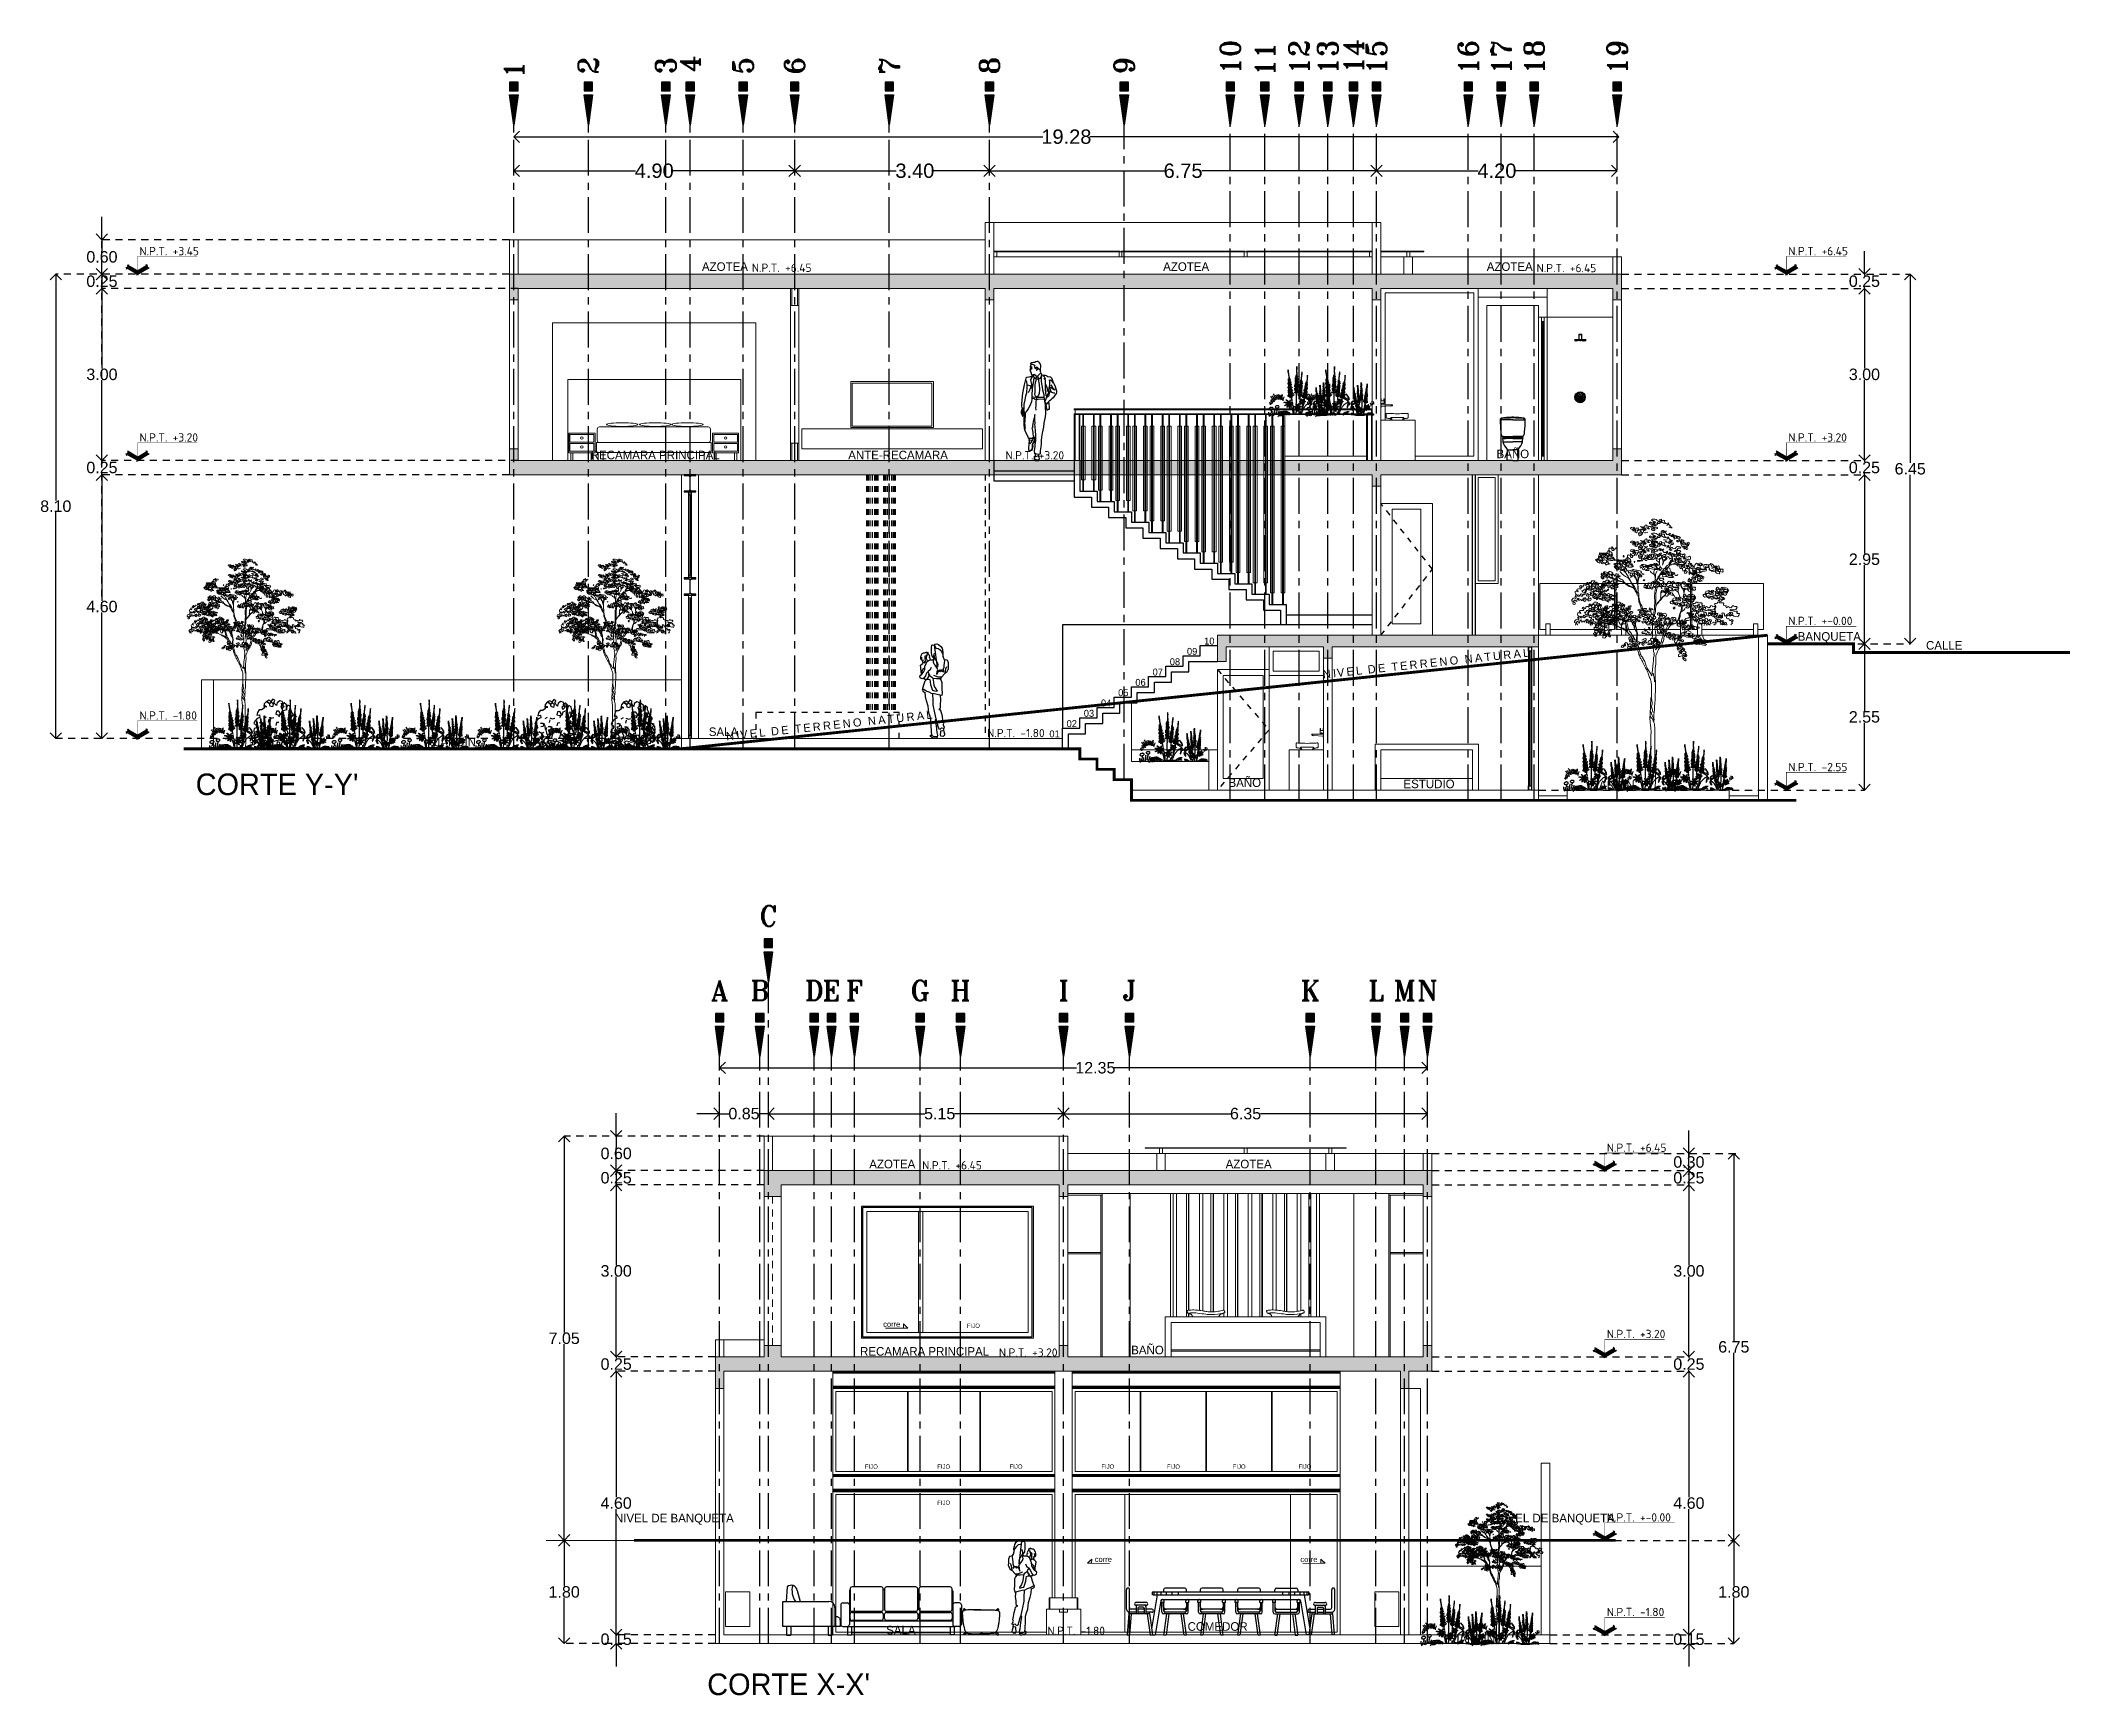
# Model space of a CAD drawing. Header units: metres. Extents: x -58 to 722, y -1100 to 345.
# Drawn here: x 73.51 to 108.93, y 102.3 to 131.17 of the extents above; entities that cross this region are included whole.
import ezdxf
from ezdxf.enums import TextEntityAlignment as Align

# ---------------------------------------------------------------- set-up
doc = ezdxf.new("R2010")
doc.units = ezdxf.units.M
doc.header["$MEASUREMENT"] = 0
for name, pattern in [('CENTER2', [1.125, 0.75, -0.125, 0.125, -0.125]), ('CENTERX2', [4, 2.5, -0.5, 0.5, -0.5]), ('CONTINUA', [200, 100, 100]), ('HIDDEN2', [0.1875, 0.125, -0.0625])]:
    doc.linetypes.add(name, pattern=pattern)
doc.layers.get('0').update_dxf_attribs({"color": 255})
doc.layers.get('DEFPOINTS').update_dxf_attribs({"color": 250})
for name, color, linetype, lineweight in [('FSR_ARQ_002MURO', 150, 'Continuous', 30), ('FSR_ARQ_006ARBOLES', 74, 'Continuous', 0), ('FSR_ARQ_013VENTANAS', 4, 'Continuous', 5)]:
    doc.layers.add(name, color=color, linetype=linetype, lineweight=lineweight)
for name, color, linetype in [('FSR_ARQ_005VEGETACION', 64, 'Continuous'), ('FSR_ARQ_007PROYECCIONES', 200, 'HIDDEN2'), ('FSR_ARQ_008MOBILIARIO', 115, 'Continuous'), ('FSR_ARQ_009ESCALERA', 40, 'Continuous'), ('FSR_ARQ_010MUROBAJO', 33, 'Continuous'), ('FSR_ARQ_011MOBILIARIOSANI', 124, 'Continuous'), ('FSR_ARQ_012PUERTAS', 233, 'Continuous'), ('FSR_ARQ_014TEXTOS', 142, 'Continuous'), ('FSR_ARQ_015COTAS', 125, 'Continuous'), ('FSR_ARQ_016EJES', 135, 'CENTER2'), ('FSR_ARQ_017EJESTEXT', 135, 'Continuous'), ('FSR_ARQ_018HATCH', 252, 'Continuous'), ('FSR_ARQ_024LINEACORTE', 10, 'Continuous'), ('FSR_ARQ_027BARANDALES', 123, 'Continuous'), ('FSR_ARQ_028JARDINERAS', 133, 'Continuous'), ('FSR_ARQ_29PERFILES ACERO', 143, 'Continuous')]:
    doc.layers.add(name, color=color, linetype=linetype)
doc.styles.add('ESPACIOS', font='GOTHIC.TTF')
doc.styles.add('LETRAS 100', font='arial.ttf', dxfattribs={"height": 0.15})
doc.styles.add('LOCAL', font='isocpeur.ttf', dxfattribs={"width": 0.75, "height": 0.15})
doc.styles.add('ROMANT', font='romant.shx')
doc.styles.add('style1', font='arial.ttf')
doc.dimstyles.new('PP_PACO', dxfattribs={"dimtxt": 0.18, "dimasz": 0.075, "dimexe": 0.075, "dimexo": 0, "dimgap": 0, "dimtad": 0, "dimtih": 1, "dimtoh": 1, "dimzin": 1, "dimdsep": 46, "dimtxsty": 'style1', "dimcen": 0.15, "dimse1": 1, "dimse2": 1, "dimclrd": 256, "dimclre": 256, "dimadec": 0, "dimazin": 0, "dimtfac": 1, "dimtmove": 0, "dimatfit": 3, "dimfxl": 0.075, "dimarcsym": 0})
pattern_1 = [(50, (178.60439, 159.71315), (0.21517805, -0.01882564), [0.0225, -0.2475]), (355, (178.6044, 159.71315), (-0.0416254, 0.22565764), [0.018, -0.198]), (100.45144, (178.62232, 159.71158), (0.17355265, 0.206832), [0.01912206, -0.21034263]), (46.1842, (178.6044, 159.77315), (0.3201724, -0.0496558), [0.03375, -0.37125]), (96.63564, (178.63107, 159.769), (0.2803986, 0.2922356), [0.0286831, -0.3155141]), (351.18416, (178.6044, 159.77315), (0.2803986, 0.2922356), [0.027, -0.297]), (21, (178.63439, 159.75815), (0.17907212, -0.12078567), [0.0225, -0.2475]), (326, (178.6344, 159.75815), (0.0729946, 0.217545), [0.018, -0.198]), (71.45144, (178.64931, 159.74808), (0.2520667, 0.09675935), [0.01912206, -0.21034263]), (37.5, (178.60439, 159.713145), (0.003647957, 0.099868156), [0, -0.1956, 0, -0.201, 0, -0.19875]), (7.5, (178.60439, 159.71315), (0.07892086, 0.11832351), [0, -0.1146, 0, -0.1911, 0, -0.07575]), (327.5, (178.53749, 159.713145), (0.16014673, -0.00676646), [0, -0.075, 0, -0.234, 0, -0.3105]), (317.5, (178.50749, 159.71315), (0.17495585, 0.0300315), [0, -0.0975, 0, -0.1554, 0, -0.2205])]
pattern_2 = [(50, (119.3883, 53.6474), (0.21517805, -0.01882564), [0.0225, -0.2475]), (355, (119.3883, 53.6474), (-0.0416254, 0.22565764), [0.018, -0.198]), (100.45144, (119.40623, 53.64584), (0.17355265, 0.206832), [0.01912206, -0.2103426]), (46.1842, (119.3883, 53.7074), (0.3201724, -0.0496558), [0.03375, -0.37125]), (96.63564, (119.41498, 53.70327), (0.2803986, 0.2922356), [0.0286831, -0.3155141]), (351.18416, (119.3883, 53.7074), (0.2803986, 0.2922356), [0.027, -0.297]), (21, (119.4183, 53.6924), (0.1790721, -0.12078567), [0.0225, -0.2475]), (326, (119.4183, 53.6924), (0.0729946, 0.217545), [0.018, -0.198]), (71.45144, (119.43322, 53.68234), (0.2520667, 0.09675935), [0.01912206, -0.2103426]), (37.5, (119.388295, 53.64741), (0.00364796, 0.09986816), [0, -0.1956, 0, -0.201, 0, -0.19875]), (7.5, (119.3883, 53.64741), (0.07892086, 0.11832351), [0, -0.1146, 0, -0.1911, 0, -0.07575]), (327.5, (119.321395, 53.64741), (0.16014673, -0.00676646), [0, -0.075, 0, -0.234, 0, -0.3105]), (317.5, (119.2914, 53.64741), (0.17495585, 0.0300315), [0, -0.0975, 0, -0.1554, 0, -0.2205])]

msp = doc.modelspace()

# ---------------------------------------------------------------- texts
at = {"layer": 'FSR_ARQ_013VENTANAS', "lineweight": 0, "char_height": 0.075, "attachment_point": 1, "style": 'ESPACIOS'}
for insert in [(89.6, 108.784), (87.82, 106.327), (89.082, 106.327), (90.344, 106.327), (91.944, 106.327), (93.09, 106.327), (94.236, 106.327), (95.383, 106.327), (89.082, 105.697)]:
    msp.add_mtext_dynamic_manual_height_columns('\\pxqc;FIJO', width=0.35937, gutter_width=0.375, heights=[0], dxfattribs=dict(at, insert=insert))
at = {"layer": 'FSR_ARQ_014TEXTOS', "attachment_point": 1, "style": 'ESPACIOS'}
for s, width, gutter_width, insert, char_height in [('\\pxqc;AZOTEA', 2.29922, 0.75, (84.295, 127.298), 0.15), ('\\pxqc;AZOTEA', 2.29922, 0.75, (92.341, 127.298), 0.15), ('\\pxqc;AZOTEA', 2.29922, 0.75, (97.986, 127.298), 0.15), ('\\pxqc;RECAMARA PRINCIPAL', 2.29922, 0.75, (83.079, 124.011), 0.15), ('\\pxqc;ANTE-RECAMARA', 1.57904, 0.75, (87.675, 124.011), 0.15), ('\\pi0.49957;BAÑO', 1.57904, 0.75, (98.406, 124.031), 0.15), ('\\pxqc;BANQUETA', 1.57904, 0.75, (103.921, 120.846), 0.15), ('\\pxqc;09', 0.26582, 0.75, (93.462, 120.571), 0.1215), ('\\pxqc;10', 0.26582, 0.75, (93.762, 120.751), 0.1215), ('\\pxqc;CALLE', 1.57904, 0.75, (105.926, 120.691), 0.15), ('\\pxqc;07', 0.26582, 0.75, (92.862, 120.211), 0.1215), ('\\pxqc;08', 0.26582, 0.75, (93.162, 120.391), 0.1215), ('\\pxqc;05', 0.26582, 0.75, (92.262, 119.851), 0.1215), ('\\pxqc;06', 0.26582, 0.75, (92.562, 120.031), 0.1215), ('\\pxqc;03', 0.26582, 0.75, (91.662, 119.491), 0.1215), ('\\pxqc;04', 0.26582, 0.75, (91.962, 119.671), 0.1215), ('\\pxqc;SALA', 1.57904, 0.75, (84.63, 119.184), 0.15), ('\\pxqc;01', 0.26582, 0.75, (91.062, 119.131), 0.1215), ('\\pxqc;02', 0.26582, 0.75, (91.362, 119.311), 0.1215), ('\\pxqc;JARDIN', 1.57904, 0.75, (79.951, 119.004), 0.15), ("\\pxqc;CORTE Y-Y'", 7.3592, 0.565, (73.952, 118.38), 0.3768), ('\\pi0.49957;BAÑO', 1.57904, 0.75, (93.73, 118.295), 0.15), ('\\pxqc;ESTUDIO', 1.57904, 0.75, (96.938, 118.274), 0.15), ('\\pxqc;JARDIN', 1.57904, 0.75, (100.164, 118.256), 0.15), ('\\pxqc;AZOTEA', 3.25507, 0.75, (86.736, 111.642), 0.15), ('\\pxqc;AZOTEA', 3.25507, 0.75, (92.953, 111.642), 0.15), ('\\pi1.29854;BAÑO', 3.17699, 0.75, (91.233, 108.398), 0.15), ('\\pxqc;RECAMARA PRINCIPAL', 3.25507, 0.75, (87.3, 108.374), 0.15), ('\\pxqc;SALA', 3.17699, 0.75, (86.926, 103.512), 0.15), ('\\pxqc;COMEDOR', 3.17699, 0.75, (92.451, 103.575), 0.15), ('\\pxqc;JARDIN', 1.50528, 0.75, (97.766, 103.362), 0.15), ("\\pxqc;CORTE X-X'", 7.3592, 0.565, (82.876, 102.68), 0.3768)]:
    msp.add_mtext_dynamic_manual_height_columns(s, width=width, gutter_width=gutter_width, heights=[0], dxfattribs=dict(at, insert=insert, char_height=char_height))
at = {"layer": 'FSR_ARQ_015COTAS', "ltscale": 0.01, "style": 'LOCAL'}
for s, p in [('N.P.T. +3.45', (75.23, 127.42)), ('N.P.T. +6.45', (103.995, 127.42)), ('N.P.T. +6.45', (85.914, 127.13)), ('N.P.T. +6.45', (99.604, 127.125)), ('N.P.T. +3.20', (75.23, 124.17)), ('N.P.T. +3.20', (90.339, 123.858)), ('N.P.T. +3.20', (103.995, 124.17)), ('N.P.T. +-0.00', (103.995, 120.97)), ('N.P.T. -1.80', (75.23, 119.32)), ('N.P.T. -1.80', (90.019, 119.013)), ('N.P.T. -2.55', (103.995, 118.42)), ('N.P.T. +6.45', (88.885, 111.473)), ('N.P.T. +6.45', (100.828, 111.78)), ('N.P.T. +3.20', (100.828, 108.53)), ('N.P.T. +3.20', (90.224, 108.207)), ('N.P.T. +-0.00', (100.828, 105.33)), ('N.P.T. -1.80', (100.828, 103.68)), ('N.P.T. -1.80', (91.071, 103.352))]:
    msp.add_text(s, height=0.14525, dxfattribs=at).set_placement(p)
at = {"layer": 'FSR_ARQ_024LINEACORTE', "char_height": 0.1431, "attachment_point": 3, "rotation": 6.055, "style": 'ESPACIOS'}
for width, gutter_width, insert in [(3.89304, 0.784, (99.496, 120.566)), (4.09874, 0.653, (89.086, 119.485))]:
    msp.add_mtext_dynamic_manual_height_columns('{\\T1.3;NIVEL DE TERRENO NATURAL}', width=width, gutter_width=gutter_width, heights=[0], dxfattribs=dict(at, insert=insert))
at = {"layer": 'FSR_ARQ_024LINEACORTE', "char_height": 0.15, "attachment_point": 1, "style": 'ESPACIOS'}
for insert in [(83.584, 105.466), (98.955, 105.466)]:
    msp.add_mtext_dynamic_manual_height_columns('\\pxqc;NIVEL DE BANQUETA', width=1.956, gutter_width=0.75, heights=[0], dxfattribs=dict(at, insert=insert))

# ---------------------------------------------------------------- blocks, each defined once
blk = doc.blocks.new('Di-p0102')
at = {"const_width": 0.2}
blk.add_lwpolyline([(-0.8, 0), (-1, 0)], dxfattribs=at)
for points in [[(-1, 0.1), (-0.8, 0.1), (-0.8, -0.1), (-1, -0.1)], [(0, 0), (-0.7, 0.1), (-0.7, -0.1)]]:
    blk.add_lwpolyline(points, close=True)
blk.add_lwpolyline([(0, 0, 0, 0.2, 0), (-0.7, 0, 0.2, 0.2, 0)], format="xyseb")
at = {"style": 'ROMANT'}
blk.add_attdef('A', text='', height=0.6, dxfattribs=at).set_placement((-1.3, 0), align=Align.MIDDLE_RIGHT)
blk = doc.blocks.new('_Open90')
at = {"color": 0, "linetype": 'ByBlock', "lineweight": -2}
for p, q in [((0, 0), (-1, 0)), ((-0.5, 0.5), (0, 0)), ((0, 0), (-0.5, -0.5))]:
    blk.add_line(p, q, dxfattribs=at)
blk = doc.blocks.new('*D105')
at = {"layer": 'DEFPOINTS', "color": 0, "ltscale": 0.01, "transparency": 16777216}
for p in [(81.761, 128.894), (86.661, 128.894), (86.661, 128.894)]:
    blk.add_point(p, dxfattribs=at)
at = {"layer": 'FSR_ARQ_015COTAS', "lineweight": -2, "ltscale": 0.01, "transparency": 16777216}
for p, q in [((81.961, 128.894), (83.882, 128.894)), ((86.461, 128.894), (84.54, 128.894))]:
    blk.add_line(p, q, dxfattribs=at)
at = {"layer": 'FSR_ARQ_015COTAS', "lineweight": -2, "ltscale": 0.01, "transparency": 16777216, "xscale": 0.2, "yscale": 0.2, "zscale": 0.2, "rotation": 180}
blk.add_blockref('_Open90', (81.761, 128.894), dxfattribs=at)
at = {"layer": 'FSR_ARQ_015COTAS', "lineweight": -2, "ltscale": 0.01, "transparency": 16777216, "xscale": 0.2, "yscale": 0.2, "zscale": 0.2}
blk.add_blockref('_Open90', (86.661, 128.894), dxfattribs=at)
at = {"layer": 'FSR_ARQ_015COTAS', "color": 0, "ltscale": 0.01, "transparency": 16777216, "insert": (84.211, 128.894), "char_height": 0.25, "attachment_point": 5, "style": 'style1'}
blk.add_mtext('4.90', dxfattribs=at)
blk = doc.blocks.new('*D106')
at = {"layer": 'DEFPOINTS', "color": 0, "ltscale": 0.01, "transparency": 16777216}
for p in [(86.661, 128.894), (90.061, 128.894), (90.061, 128.894)]:
    blk.add_point(p, dxfattribs=at)
at = {"layer": 'FSR_ARQ_015COTAS', "lineweight": -2, "ltscale": 0.01, "transparency": 16777216}
for p, q in [((86.861, 128.894), (88.434, 128.894)), ((89.861, 128.894), (89.082, 128.894))]:
    blk.add_line(p, q, dxfattribs=at)
at = {"layer": 'FSR_ARQ_015COTAS', "lineweight": -2, "ltscale": 0.01, "transparency": 16777216, "xscale": 0.2, "yscale": 0.2, "zscale": 0.2, "rotation": 180}
blk.add_blockref('_Open90', (86.661, 128.894), dxfattribs=at)
at = {"layer": 'FSR_ARQ_015COTAS', "lineweight": -2, "ltscale": 0.01, "transparency": 16777216, "xscale": 0.2, "yscale": 0.2, "zscale": 0.2}
blk.add_blockref('_Open90', (90.061, 128.894), dxfattribs=at)
at = {"layer": 'FSR_ARQ_015COTAS', "color": 0, "ltscale": 0.01, "transparency": 16777216, "insert": (88.758, 128.894), "char_height": 0.25, "attachment_point": 5, "style": 'style1'}
blk.add_mtext('3.40', dxfattribs=at)
blk = doc.blocks.new('*D107')
at = {"layer": 'DEFPOINTS', "color": 0, "ltscale": 0.01, "transparency": 16777216}
for p in [(90.061, 128.894), (96.812, 128.894), (96.812, 128.894)]:
    blk.add_point(p, dxfattribs=at)
at = {"layer": 'FSR_ARQ_015COTAS', "lineweight": -2, "ltscale": 0.01, "transparency": 16777216}
for p, q in [((90.261, 128.894), (93.11, 128.894)), ((96.612, 128.894), (93.763, 128.894))]:
    blk.add_line(p, q, dxfattribs=at)
at = {"layer": 'FSR_ARQ_015COTAS', "lineweight": -2, "ltscale": 0.01, "transparency": 16777216, "xscale": 0.2, "yscale": 0.2, "zscale": 0.2, "rotation": 180}
blk.add_blockref('_Open90', (90.061, 128.894), dxfattribs=at)
at = {"layer": 'FSR_ARQ_015COTAS', "lineweight": -2, "ltscale": 0.01, "transparency": 16777216, "xscale": 0.2, "yscale": 0.2, "zscale": 0.2}
blk.add_blockref('_Open90', (96.812, 128.894), dxfattribs=at)
at = {"layer": 'FSR_ARQ_015COTAS', "color": 0, "ltscale": 0.01, "transparency": 16777216, "insert": (93.437, 128.894), "char_height": 0.25, "attachment_point": 5, "style": 'style1'}
blk.add_mtext('6.75', dxfattribs=at)
blk = doc.blocks.new('*D108')
at = {"layer": 'DEFPOINTS', "color": 0, "ltscale": 0.01, "transparency": 16777216}
for p in [(96.812, 128.894), (101.012, 128.894), (101.012, 128.894)]:
    blk.add_point(p, dxfattribs=at)
at = {"layer": 'FSR_ARQ_015COTAS', "lineweight": -2, "ltscale": 0.01, "transparency": 16777216}
for p, q in [((97.012, 128.894), (98.583, 128.894)), ((100.812, 128.894), (99.241, 128.894))]:
    blk.add_line(p, q, dxfattribs=at)
at = {"layer": 'FSR_ARQ_015COTAS', "lineweight": -2, "ltscale": 0.01, "transparency": 16777216, "xscale": 0.2, "yscale": 0.2, "zscale": 0.2, "rotation": 180}
blk.add_blockref('_Open90', (96.812, 128.894), dxfattribs=at)
at = {"layer": 'FSR_ARQ_015COTAS', "lineweight": -2, "ltscale": 0.01, "transparency": 16777216, "xscale": 0.2, "yscale": 0.2, "zscale": 0.2}
blk.add_blockref('_Open90', (101.012, 128.894), dxfattribs=at)
at = {"layer": 'FSR_ARQ_015COTAS', "color": 0, "ltscale": 0.01, "transparency": 16777216, "insert": (98.912, 128.894), "char_height": 0.25, "attachment_point": 5, "style": 'style1'}
blk.add_mtext('4.20', dxfattribs=at)
blk = doc.blocks.new('*D365')
at = {"layer": 'DEFPOINTS', "color": 0, "ltscale": 0.01, "transparency": 16777216}
for p in [(81.761, 129.692), (101.041, 129.488), (101.041, 129.488)]:
    blk.add_point(p, dxfattribs=at)
at = {"layer": 'FSR_ARQ_015COTAS', "lineweight": -2, "ltscale": 0.01, "transparency": 16777216}
for p, q in [((81.961, 129.488), (90.991, 129.488)), ((100.841, 129.488), (91.811, 129.488))]:
    blk.add_line(p, q, dxfattribs=at)
at = {"layer": 'FSR_ARQ_015COTAS', "lineweight": -2, "ltscale": 0.01, "transparency": 16777216, "xscale": 0.2, "yscale": 0.2, "zscale": 0.2, "rotation": 180}
blk.add_blockref('_Open90', (81.761, 129.488), dxfattribs=at)
at = {"layer": 'FSR_ARQ_015COTAS', "lineweight": -2, "ltscale": 0.01, "transparency": 16777216, "xscale": 0.2, "yscale": 0.2, "zscale": 0.2}
blk.add_blockref('_Open90', (101.041, 129.488), dxfattribs=at)
at = {"layer": 'FSR_ARQ_015COTAS', "color": 0, "ltscale": 0.01, "transparency": 16777216, "insert": (91.401, 129.488), "char_height": 0.25, "attachment_point": 5, "style": 'style1'}
blk.add_mtext('19.28', dxfattribs=at)
blk = doc.blocks.new('arbustos 01')
at = {"layer": 'FSR_ARQ_005VEGETACION', "color": 103}
for p, q in [((188.45, -31.494), (188.449, -31.489)), ((188.449, -31.489), (188.449, -31.494)), ((188.565, -31.486), (188.564, -31.491)), ((188.566, -31.481), (188.565, -31.486)), ((188.566, -31.46), (188.567, -31.465)), ((188.567, -31.476), (188.566, -31.481)), ((188.568, -31.464), (188.567, -31.459)), ((188.567, -31.465), (188.567, -31.47)), ((188.567, -31.47), (188.567, -31.476)), ((188.569, -31.471), (188.568, -31.464)), ((188.57, -31.476), (188.569, -31.471)), ((188.569, -31.492), (188.57, -31.486)), ((188.57, -31.481), (188.57, -31.476)), ((188.57, -31.486), (188.57, -31.481)), ((188.878, -31.325), (188.877, -31.318)), ((188.877, -31.318), (188.88, -31.327)), ((188.878, -31.334), (188.878, -31.325)), ((188.879, -31.341), (188.878, -31.334)), ((188.879, -31.349), (188.879, -31.341)), ((188.88, -31.357), (188.879, -31.349)), ((188.887, -31.48), (188.879, -31.481)), ((188.879, -31.481), (188.888, -31.483)), ((188.88, -31.327), (188.882, -31.334)), ((188.88, -31.365), (188.88, -31.357)), ((188.88, -31.372), (188.88, -31.365)), ((188.881, -31.381), (188.88, -31.372)), ((188.882, -31.342), (188.881, -31.35)), ((188.881, -31.35), (188.881, -31.358)), ((188.881, -31.358), (188.882, -31.366)), ((188.881, -31.388), (188.881, -31.381)), ((188.881, -31.396), (188.881, -31.388)), ((188.881, -31.404), (188.881, -31.396)), ((188.881, -31.411), (188.881, -31.404)), ((188.882, -31.419), (188.881, -31.411)), ((188.89, -31.463), (188.881, -31.464)), ((188.881, -31.464), (188.889, -31.467)), ((188.882, -31.334), (188.882, -31.342)), ((188.882, -31.366), (188.883, -31.374)), ((188.883, -31.426), (188.882, -31.419)), ((188.883, -31.374), (188.884, -31.382)), ((188.884, -31.433), (188.883, -31.426)), ((188.884, -31.382), (188.885, -31.39)), ((188.886, -31.441), (188.884, -31.433)), ((188.885, -31.39), (188.885, -31.397)), ((188.885, -31.397), (188.887, -31.405)), ((188.885, -31.465), (188.887, -31.457)), ((188.887, -31.449), (188.886, -31.441)), ((188.887, -31.405), (188.888, -31.414)), ((188.887, -31.457), (188.887, -31.449)), ((188.897, -31.476), (188.887, -31.48)), ((188.888, -31.414), (188.89, -31.421)), ((188.888, -31.483), (188.896, -31.484)), ((188.889, -31.467), (188.896, -31.468)), ((188.89, -31.421), (188.891, -31.429)), ((188.899, -31.461), (188.89, -31.463)), ((188.891, -31.429), (188.892, -31.438)), ((188.892, -31.438), (188.895, -31.446)), ((188.895, -31.446), (188.9, -31.454)), ((188.896, -31.468), (188.904, -31.468)), ((188.896, -31.484), (188.908, -31.484)), ((188.904, -31.468), (188.897, -31.476)), ((188.908, -31.457), (188.899, -31.461)), ((188.9, -31.454), (188.908, -31.457)), ((188.914, -31.489), (188.905, -31.495)), ((188.908, -31.484), (188.916, -31.483)), ((188.923, -31.482), (188.914, -31.489)), ((188.916, -31.483), (188.923, -31.482)), ((188.976, -31.478), (188.968, -31.478)), ((188.968, -31.478), (188.977, -31.482)), ((188.985, -31.445), (188.976, -31.445)), ((188.976, -31.445), (188.984, -31.45)), ((188.984, -31.461), (188.976, -31.461)), ((188.976, -31.461), (188.987, -31.465)), ((188.984, -31.478), (188.976, -31.478)), ((188.977, -31.482), (188.987, -31.486)), ((188.986, -31.433), (188.979, -31.432)), ((188.979, -31.432), (188.987, -31.435)), ((188.983, -31.261), (188.983, -31.253)), ((188.983, -31.253), (188.987, -31.26)), ((188.983, -31.27), (188.983, -31.261)), ((188.984, -31.278), (188.983, -31.27)), ((188.985, -31.287), (188.984, -31.278)), ((188.984, -31.45), (188.992, -31.453)), ((188.993, -31.46), (188.984, -31.461)), ((188.996, -31.477), (188.984, -31.478)), ((188.985, -31.295), (188.985, -31.287)), ((188.987, -31.304), (188.985, -31.295)), ((188.995, -31.444), (188.985, -31.445)), ((188.994, -31.433), (188.986, -31.433)), ((188.987, -31.26), (188.988, -31.268)), ((188.988, -31.313), (188.987, -31.304)), ((188.987, -31.435), (188.996, -31.438)), ((188.987, -31.465), (188.995, -31.467)), ((188.987, -31.486), (188.996, -31.488)), ((188.988, -31.268), (188.988, -31.276)), ((188.988, -31.276), (188.988, -31.284)), ((188.988, -31.284), (188.988, -31.291)), ((188.988, -31.291), (188.989, -31.299)), ((188.99, -31.321), (188.988, -31.313)), ((188.989, -31.299), (188.99, -31.306)), ((188.99, -31.306), (188.991, -31.314)), ((188.99, -31.33), (188.99, -31.321)), ((188.99, -31.337), (188.99, -31.33)), ((188.99, -31.345), (188.99, -31.337)), ((188.99, -31.353), (188.99, -31.345)), ((188.992, -31.362), (188.99, -31.353)), ((188.991, -31.314), (188.992, -31.321)), ((188.992, -31.321), (188.993, -31.329)), ((188.993, -31.37), (188.992, -31.362)), ((188.992, -31.395), (188.993, -31.387)), ((188.992, -31.403), (188.992, -31.395)), ((188.992, -31.41), (188.992, -31.403)), ((188.993, -31.418), (188.992, -31.41)), ((188.992, -31.453), (189.001, -31.455)), ((188.993, -31.329), (188.995, -31.337)), ((188.993, -31.379), (188.993, -31.37)), ((188.993, -31.387), (188.993, -31.379)), ((188.993, -31.425), (188.993, -31.418)), ((189, -31.459), (188.993, -31.46)), ((189.002, -31.43), (188.994, -31.433)), ((188.995, -31.337), (188.996, -31.345)), ((189.002, -31.442), (188.995, -31.444)), ((188.995, -31.467), (189.003, -31.468)), ((188.996, -31.345), (188.997, -31.352)), ((188.996, -31.438), (189.003, -31.438)), ((189.004, -31.474), (188.996, -31.477)), ((188.996, -31.488), (189.003, -31.488)), ((188.997, -31.352), (188.998, -31.36)), ((188.998, -31.36), (188.999, -31.368)), ((188.999, -31.368), (188.999, -31.376)), ((188.999, -31.376), (189, -31.384)), ((189, -31.384), (189.001, -31.392)), ((189.008, -31.457), (189, -31.459)), ((189.001, -31.392), (189.002, -31.399)), ((189.001, -31.455), (189.01, -31.455)), ((189.002, -31.399), (189.003, -31.407)), ((189.01, -31.426), (189.002, -31.43)), ((189.011, -31.438), (189.002, -31.442)), ((189.003, -31.407), (189.004, -31.414)), ((189.003, -31.438), (189.011, -31.438)), ((189.003, -31.468), (189.012, -31.468)), ((189.003, -31.488), (189.011, -31.488)), ((189.004, -31.414), (189.004, -31.422)), ((189.004, -31.422), (189.012, -31.425)), ((189.012, -31.471), (189.004, -31.474)), ((189.019, -31.452), (189.008, -31.457)), ((189.019, -31.422), (189.01, -31.426)), ((189.01, -31.455), (189.019, -31.452)), ((189.011, -31.488), (189.02, -31.486)), ((189.012, -31.425), (189.019, -31.422)), ((189.012, -31.468), (189.02, -31.466)), ((189.02, -31.466), (189.012, -31.471)), ((189.02, -31.486), (189.013, -31.493)), ((189.061, -31.447), (189.053, -31.444)), ((189.053, -31.444), (189.062, -31.447)), ((189.063, -31.469), (189.056, -31.467)), ((189.056, -31.467), (189.067, -31.472)), ((189.069, -31.449), (189.061, -31.447)), ((189.071, -31.406), (189.062, -31.403)), ((189.062, -31.403), (189.073, -31.41)), ((189.062, -31.447), (189.071, -31.453)), ((189.071, -31.469), (189.063, -31.469)), ((189.074, -31.386), (189.065, -31.384)), ((189.065, -31.384), (189.076, -31.392)), ((189.075, -31.348), (189.066, -31.347)), ((189.066, -31.347), (189.076, -31.354)), ((189.073, -31.429), (189.066, -31.427)), ((189.066, -31.427), (189.078, -31.433)), ((189.067, -31.472), (189.079, -31.478)), ((189.081, -31.45), (189.069, -31.449)), ((189.079, -31.332), (189.071, -31.331)), ((189.071, -31.331), (189.078, -31.335)), ((189.081, -31.407), (189.071, -31.406)), ((189.071, -31.453), (189.081, -31.457)), ((189.078, -31.469), (189.071, -31.469)), ((189.081, -31.37), (189.073, -31.369)), ((189.073, -31.369), (189.08, -31.372)), ((189.073, -31.41), (189.081, -31.414)), ((189.084, -31.428), (189.073, -31.429)), ((189.083, -31.387), (189.074, -31.386)), ((189.083, -31.348), (189.075, -31.348)), ((189.076, -31.354), (189.085, -31.358)), ((189.076, -31.392), (189.084, -31.397)), ((189.078, -31.335), (189.085, -31.339)), ((189.078, -31.433), (189.088, -31.438)), ((189.089, -31.469), (189.078, -31.469)), ((189.079, -31.284), (189.08, -31.277)), ((189.079, -31.293), (189.079, -31.284)), ((189.079, -31.301), (189.079, -31.293)), ((189.081, -31.308), (189.079, -31.301)), ((189.079, -31.33), (189.082, -31.323)), ((189.087, -31.331), (189.079, -31.332)), ((189.079, -31.478), (189.087, -31.482)), ((189.08, -31.277), (189.081, -31.269)), ((189.08, -31.372), (189.088, -31.376)), ((189.081, -31.206), (189.082, -31.198)), ((189.082, -31.214), (189.081, -31.206)), ((189.081, -31.269), (189.082, -31.261)), ((189.081, -31.316), (189.081, -31.308)), ((189.082, -31.323), (189.081, -31.316)), ((189.088, -31.37), (189.081, -31.37)), ((189.09, -31.407), (189.081, -31.407)), ((189.081, -31.414), (189.089, -31.418)), ((189.091, -31.449), (189.081, -31.45)), ((189.081, -31.457), (189.092, -31.461)), ((189.082, -31.198), (189.083, -31.191)), ((189.082, -31.221), (189.082, -31.214)), ((189.083, -31.229), (189.082, -31.221)), ((189.082, -31.237), (189.083, -31.229)), ((189.082, -31.245), (189.082, -31.237)), ((189.082, -31.253), (189.082, -31.245)), ((189.082, -31.261), (189.082, -31.253)), ((189.083, -31.191), (189.084, -31.182)), ((189.091, -31.347), (189.083, -31.348)), ((189.091, -31.387), (189.083, -31.387)), ((189.084, -31.182), (189.085, -31.175)), ((189.084, -31.397), (189.092, -31.401)), ((189.093, -31.428), (189.084, -31.428)), ((189.085, -31.175), (189.086, -31.167)), ((189.086, -31.191), (189.085, -31.199)), ((189.085, -31.199), (189.087, -31.206)), ((189.085, -31.339), (189.093, -31.342)), ((189.085, -31.358), (189.094, -31.36)), ((189.086, -31.16), (189.086, -31.153)), ((189.086, -31.153), (189.088, -31.16)), ((189.086, -31.167), (189.086, -31.16)), ((189.087, -31.176), (189.086, -31.183)), ((189.086, -31.183), (189.086, -31.191)), ((189.088, -31.167), (189.087, -31.176)), ((189.087, -31.206), (189.089, -31.213)), ((189.095, -31.33), (189.087, -31.331)), ((189.087, -31.482), (189.099, -31.486)), ((189.088, -31.16), (189.088, -31.167)), ((189.09, -31.267), (189.088, -31.275)), ((189.088, -31.275), (189.088, -31.283)), ((189.088, -31.283), (189.088, -31.291)), ((189.088, -31.291), (189.09, -31.299)), ((189.097, -31.37), (189.088, -31.37)), ((189.088, -31.376), (189.097, -31.379)), ((189.088, -31.438), (189.095, -31.44)), ((189.089, -31.213), (189.09, -31.221)), ((189.089, -31.418), (189.098, -31.421)), ((189.097, -31.469), (189.089, -31.469)), ((189.09, -31.221), (189.091, -31.229)), ((189.091, -31.236), (189.09, -31.245)), ((189.09, -31.245), (189.09, -31.252)), ((189.09, -31.252), (189.09, -31.259)), ((189.09, -31.259), (189.09, -31.267)), ((189.09, -31.299), (189.091, -31.306)), ((189.101, -31.407), (189.09, -31.407)), ((189.091, -31.229), (189.091, -31.236)), ((189.091, -31.306), (189.092, -31.314)), ((189.1, -31.346), (189.091, -31.347)), ((189.102, -31.386), (189.091, -31.387)), ((189.104, -31.448), (189.091, -31.449)), ((189.092, -31.314), (189.096, -31.321)), ((189.092, -31.401), (189.102, -31.403)), ((189.092, -31.461), (189.099, -31.463)), ((189.093, -31.342), (189.101, -31.343)), ((189.105, -31.426), (189.093, -31.428)), ((189.094, -31.36), (189.104, -31.362)), ((189.106, -31.49), (189.094, -31.491)), ((189.103, -31.326), (189.095, -31.33)), ((189.095, -31.44), (189.106, -31.442)), ((189.096, -31.321), (189.103, -31.326)), ((189.109, -31.367), (189.097, -31.37)), ((189.097, -31.379), (189.105, -31.381)), ((189.109, -31.468), (189.097, -31.469)), ((189.098, -31.421), (189.107, -31.422)), ((189.099, -31.463), (189.109, -31.465)), ((189.099, -31.486), (189.107, -31.487)), ((189.108, -31.343), (189.1, -31.346)), ((189.101, -31.343), (189.108, -31.343)), ((189.11, -31.406), (189.101, -31.407)), ((189.112, -31.384), (189.102, -31.386)), ((189.102, -31.403), (189.109, -31.405)), ((189.104, -31.362), (189.111, -31.363)), ((189.113, -31.446), (189.104, -31.448)), ((189.105, -31.381), (189.113, -31.382)), ((189.114, -31.424), (189.105, -31.426)), ((189.106, -31.442), (189.116, -31.444)), ((189.114, -31.488), (189.106, -31.49)), ((189.107, -31.422), (189.114, -31.423)), ((189.107, -31.487), (189.116, -31.488)), ((189.119, -31.363), (189.109, -31.367)), ((189.109, -31.405), (189.118, -31.406)), ((189.109, -31.465), (189.118, -31.466)), ((189.118, -31.466), (189.109, -31.468)), ((189.118, -31.406), (189.11, -31.406)), ((189.111, -31.363), (189.119, -31.363)), ((189.121, -31.382), (189.112, -31.384)), ((189.113, -31.382), (189.121, -31.382)), ((189.124, -31.445), (189.113, -31.446)), ((189.114, -31.423), (189.123, -31.423)), ((189.123, -31.423), (189.114, -31.424)), ((189.124, -31.486), (189.114, -31.488)), ((189.116, -31.444), (189.124, -31.445)), ((189.116, -31.488), (189.124, -31.486)), ((189.207, -31.457), (189.198, -31.453)), ((189.198, -31.453), (189.206, -31.459)), ((189.21, -31.483), (189.202, -31.476)), ((189.202, -31.476), (189.209, -31.482)), ((189.215, -31.429), (189.206, -31.426)), ((189.206, -31.426), (189.214, -31.435)), ((189.206, -31.459), (189.213, -31.464)), ((189.214, -31.459), (189.207, -31.457)), ((189.209, -31.482), (189.22, -31.49)), ((189.218, -31.403), (189.21, -31.398)), ((189.21, -31.398), (189.217, -31.405)), ((189.218, -31.487), (189.21, -31.483)), ((189.213, -31.464), (189.22, -31.468)), ((189.214, -31.435), (189.223, -31.441)), ((189.222, -31.459), (189.214, -31.459)), ((189.223, -31.431), (189.215, -31.429)), ((189.225, -31.388), (189.217, -31.387)), ((189.217, -31.387), (189.224, -31.393)), ((189.217, -31.405), (189.225, -31.414)), ((189.226, -31.404), (189.218, -31.403)), ((189.227, -31.488), (189.218, -31.487)), ((189.22, -31.468), (189.228, -31.472)), ((189.22, -31.49), (189.228, -31.494)), ((189.231, -31.459), (189.222, -31.459)), ((189.232, -31.431), (189.223, -31.431)), ((189.223, -31.441), (189.231, -31.445)), ((189.224, -31.393), (189.232, -31.396)), ((189.233, -31.388), (189.225, -31.388)), ((189.225, -31.414), (189.233, -31.42)), ((189.226, -31.382), (189.227, -31.375)), ((189.226, -31.389), (189.226, -31.382)), ((189.233, -31.405), (189.226, -31.404)), ((189.227, -31.375), (189.23, -31.367)), ((189.238, -31.488), (189.227, -31.488)), ((189.228, -31.472), (189.238, -31.476)), ((189.23, -31.367), (189.231, -31.36)), ((189.231, -31.36), (189.233, -31.352)), ((189.231, -31.445), (189.24, -31.449)), ((189.239, -31.458), (189.231, -31.459)), ((189.232, -31.396), (189.241, -31.399)), ((189.24, -31.43), (189.232, -31.431)), ((189.233, -31.352), (189.234, -31.345)), ((189.24, -31.387), (189.233, -31.388)), ((189.242, -31.404), (189.233, -31.405)), ((189.233, -31.42), (189.241, -31.423)), ((189.234, -31.338), (189.236, -31.33)), ((189.234, -31.345), (189.234, -31.338)), ((189.236, -31.33), (189.237, -31.323)), ((189.237, -31.323), (189.239, -31.315)), ((189.239, -31.352), (189.238, -31.359)), ((189.238, -31.359), (189.239, -31.368)), ((189.238, -31.476), (189.246, -31.479)), ((189.246, -31.488), (189.238, -31.488)), ((189.239, -31.315), (189.241, -31.308)), ((189.24, -31.344), (189.239, -31.352)), ((189.239, -31.368), (189.239, -31.376)), ((189.239, -31.376), (189.24, -31.383)), ((189.247, -31.456), (189.239, -31.458)), ((189.242, -31.337), (189.24, -31.344)), ((189.24, -31.383), (189.247, -31.387)), ((189.247, -31.387), (189.24, -31.387)), ((189.249, -31.429), (189.24, -31.43)), ((189.24, -31.449), (189.249, -31.452)), ((189.241, -31.301), (189.243, -31.293)), ((189.241, -31.308), (189.241, -31.301)), ((189.241, -31.399), (189.249, -31.4)), ((189.241, -31.423), (189.249, -31.425)), ((189.243, -31.329), (189.242, -31.337)), ((189.25, -31.403), (189.242, -31.404)), ((189.243, -31.293), (189.245, -31.285)), ((189.246, -31.322), (189.243, -31.329)), ((189.245, -31.285), (189.247, -31.277)), ((189.247, -31.292), (189.246, -31.299)), ((189.246, -31.299), (189.246, -31.307)), ((189.246, -31.307), (189.247, -31.315)), ((189.247, -31.315), (189.246, -31.322)), ((189.246, -31.479), (189.255, -31.481)), ((189.256, -31.486), (189.246, -31.488)), ((189.247, -31.277), (189.249, -31.27)), ((189.249, -31.277), (189.247, -31.285)), ((189.247, -31.285), (189.247, -31.292)), ((189.256, -31.451), (189.247, -31.456)), ((189.249, -31.27), (189.25, -31.262)), ((189.251, -31.27), (189.249, -31.277)), ((189.249, -31.4), (189.258, -31.401)), ((189.249, -31.425), (189.257, -31.426)), ((189.257, -31.426), (189.249, -31.429)), ((189.249, -31.452), (189.256, -31.451)), ((189.25, -31.262), (189.251, -31.254)), ((189.258, -31.401), (189.25, -31.403)), ((189.251, -31.254), (189.252, -31.247)), ((189.253, -31.262), (189.251, -31.27)), ((189.252, -31.24), (189.253, -31.232)), ((189.252, -31.247), (189.252, -31.24)), ((189.253, -31.232), (189.254, -31.225)), ((189.254, -31.232), (189.253, -31.24)), ((189.253, -31.24), (189.253, -31.247)), ((189.253, -31.247), (189.253, -31.254)), ((189.253, -31.254), (189.253, -31.262)), ((189.254, -31.225), (189.255, -31.217)), ((189.255, -31.224), (189.254, -31.232)), ((189.255, -31.217), (189.255, -31.224)), ((189.255, -31.481), (189.264, -31.481)), ((189.264, -31.481), (189.256, -31.486)), ((188.448, -31.726), (188.442, -31.725)), ((188.442, -31.725), (188.448, -31.728)), ((188.448, -31.842), (188.442, -31.841)), ((188.442, -31.841), (188.449, -31.845)), ((188.448, -31.673), (188.443, -31.674)), ((188.443, -31.674), (188.448, -31.677)), ((188.45, -31.766), (188.445, -31.766)), ((188.445, -31.766), (188.452, -31.768)), ((188.45, -31.79), (188.445, -31.79)), ((188.445, -31.79), (188.452, -31.792)), ((188.453, -31.617), (188.447, -31.618)), ((188.447, -31.618), (188.452, -31.619)), ((188.453, -31.634), (188.447, -31.635)), ((188.447, -31.635), (188.453, -31.637)), ((188.453, -31.653), (188.448, -31.653)), ((188.448, -31.653), (188.454, -31.656)), ((188.455, -31.672), (188.448, -31.673)), ((188.448, -31.677), (188.455, -31.678)), ((188.454, -31.725), (188.448, -31.726)), ((188.448, -31.728), (188.455, -31.73)), ((188.454, -31.823), (188.448, -31.824)), ((188.448, -31.824), (188.454, -31.827)), ((188.449, -31.494), (188.449, -31.499)), ((188.449, -31.499), (188.45, -31.505)), ((188.455, -31.842), (188.448, -31.842)), ((188.449, -31.845), (188.458, -31.847)), ((188.45, -31.499), (188.45, -31.494)), ((188.451, -31.505), (188.45, -31.499)), ((188.45, -31.505), (188.45, -31.51)), ((188.45, -31.51), (188.45, -31.515)), ((188.45, -31.515), (188.45, -31.52)), ((188.45, -31.52), (188.451, -31.525)), ((188.455, -31.687), (188.45, -31.687)), ((188.45, -31.687), (188.454, -31.693)), ((188.456, -31.703), (188.45, -31.704)), ((188.45, -31.704), (188.453, -31.709)), ((188.455, -31.766), (188.45, -31.766)), ((188.456, -31.789), (188.45, -31.79)), ((188.451, -31.51), (188.451, -31.505)), ((188.451, -31.515), (188.451, -31.51)), ((188.452, -31.52), (188.451, -31.515)), ((188.451, -31.525), (188.453, -31.531)), ((188.457, -31.75), (188.451, -31.751)), ((188.451, -31.751), (188.459, -31.754)), ((188.453, -31.526), (188.452, -31.52)), ((188.452, -31.619), (188.458, -31.62)), ((188.452, -31.768), (188.459, -31.768)), ((188.452, -31.792), (188.459, -31.792)), ((188.454, -31.531), (188.453, -31.526)), ((188.453, -31.531), (188.454, -31.536)), ((188.459, -31.616), (188.453, -31.617)), ((188.459, -31.633), (188.453, -31.634)), ((188.453, -31.637), (188.459, -31.638)), ((188.459, -31.651), (188.453, -31.653)), ((188.453, -31.709), (188.459, -31.71)), ((188.456, -31.536), (188.454, -31.531)), ((188.454, -31.536), (188.454, -31.541)), ((188.454, -31.541), (188.455, -31.546)), ((188.455, -31.552), (188.454, -31.557)), ((188.454, -31.557), (188.455, -31.562)), ((188.459, -31.605), (188.454, -31.607)), ((188.454, -31.607), (188.459, -31.608)), ((188.454, -31.656), (188.46, -31.657)), ((188.454, -31.693), (188.46, -31.694)), ((188.461, -31.724), (188.454, -31.725)), ((188.459, -31.805), (188.454, -31.806)), ((188.454, -31.806), (188.46, -31.808)), ((188.461, -31.822), (188.454, -31.823)), ((188.454, -31.827), (188.463, -31.828)), ((188.455, -31.546), (188.455, -31.552)), ((188.455, -31.562), (188.457, -31.567)), ((188.461, -31.67), (188.455, -31.672)), ((188.455, -31.678), (188.461, -31.678)), ((188.461, -31.686), (188.455, -31.687)), ((188.455, -31.73), (188.463, -31.731)), ((188.463, -31.764), (188.455, -31.766)), ((188.462, -31.842), (188.455, -31.842)), ((188.457, -31.542), (188.456, -31.536)), ((188.461, -31.702), (188.456, -31.703)), ((188.461, -31.788), (188.456, -31.789)), ((188.458, -31.547), (188.457, -31.542)), ((188.457, -31.567), (188.458, -31.572)), ((188.465, -31.748), (188.457, -31.75)), ((188.459, -31.552), (188.458, -31.547)), ((188.458, -31.572), (188.459, -31.578)), ((188.458, -31.62), (188.464, -31.62)), ((188.458, -31.847), (188.463, -31.847)), ((188.46, -31.557), (188.459, -31.552)), ((188.459, -31.578), (188.46, -31.583)), ((188.46, -31.6), (188.459, -31.605)), ((188.459, -31.608), (188.464, -31.608)), ((188.465, -31.614), (188.459, -31.616)), ((188.464, -31.63), (188.459, -31.633)), ((188.459, -31.638), (188.465, -31.638)), ((188.465, -31.648), (188.459, -31.651)), ((188.459, -31.71), (188.465, -31.711)), ((188.459, -31.754), (188.466, -31.754)), ((188.459, -31.768), (188.465, -31.768)), ((188.459, -31.792), (188.465, -31.792)), ((188.465, -31.803), (188.459, -31.805)), ((188.461, -31.563), (188.46, -31.557)), ((188.46, -31.583), (188.46, -31.588)), ((188.46, -31.588), (188.46, -31.594)), ((188.46, -31.594), (188.46, -31.6)), ((188.46, -31.657), (188.465, -31.658)), ((188.46, -31.694), (188.467, -31.695)), ((188.46, -31.808), (188.466, -31.809)), ((188.462, -31.568), (188.461, -31.563)), ((188.467, -31.667), (188.461, -31.67)), ((188.461, -31.678), (188.468, -31.678)), ((188.467, -31.683), (188.461, -31.686)), ((188.466, -31.701), (188.461, -31.702)), ((188.466, -31.723), (188.461, -31.724)), ((188.468, -31.786), (188.461, -31.788)), ((188.469, -31.82), (188.461, -31.822)), ((188.463, -31.573), (188.462, -31.568)), ((188.47, -31.842), (188.462, -31.842)), ((188.464, -31.578), (188.463, -31.573)), ((188.463, -31.731), (188.471, -31.731)), ((188.47, -31.762), (188.463, -31.764)), ((188.463, -31.828), (188.47, -31.827)), ((188.463, -31.847), (188.468, -31.847)), ((188.464, -31.583), (188.464, -31.578)), ((188.465, -31.588), (188.464, -31.583)), ((188.464, -31.608), (188.47, -31.608)), ((188.464, -31.62), (188.469, -31.62)), ((188.469, -31.626), (188.464, -31.63)), ((188.467, -31.593), (188.465, -31.588)), ((188.47, -31.612), (188.465, -31.614)), ((188.465, -31.638), (188.471, -31.638)), ((188.471, -31.645), (188.465, -31.648)), ((188.465, -31.658), (188.472, -31.658)), ((188.465, -31.711), (188.472, -31.712)), ((188.473, -31.745), (188.465, -31.748)), ((188.465, -31.768), (188.473, -31.769)), ((188.465, -31.792), (188.474, -31.792)), ((188.472, -31.801), (188.465, -31.803)), ((188.471, -31.698), (188.466, -31.701)), ((188.473, -31.722), (188.466, -31.723)), ((188.466, -31.754), (188.475, -31.754)), ((188.466, -31.809), (188.474, -31.808)), ((188.468, -31.599), (188.467, -31.593)), ((188.473, -31.664), (188.467, -31.667)), ((188.473, -31.68), (188.467, -31.683)), ((188.467, -31.695), (188.472, -31.695)), ((188.469, -31.604), (188.468, -31.599)), ((188.468, -31.678), (188.475, -31.677)), ((188.477, -31.784), (188.468, -31.786)), ((188.468, -31.847), (188.475, -31.847)), ((188.469, -31.609), (188.469, -31.604)), ((188.469, -31.62), (188.475, -31.618)), ((188.475, -31.62), (188.469, -31.626)), ((188.474, -31.818), (188.469, -31.82)), ((188.47, -31.608), (188.475, -31.607)), ((188.475, -31.607), (188.47, -31.612)), ((188.476, -31.76), (188.47, -31.762)), ((188.47, -31.827), (188.477, -31.827)), ((188.477, -31.841), (188.47, -31.842)), ((188.471, -31.638), (188.477, -31.637)), ((188.477, -31.641), (188.471, -31.645)), ((188.478, -31.696), (188.471, -31.698)), ((188.471, -31.731), (188.477, -31.731)), ((188.472, -31.658), (188.477, -31.658)), ((188.472, -31.695), (188.477, -31.695)), ((188.472, -31.712), (188.478, -31.711)), ((188.477, -31.8), (188.472, -31.801)), ((188.478, -31.662), (188.473, -31.664)), ((188.481, -31.674), (188.473, -31.68)), ((188.481, -31.718), (188.473, -31.722)), ((188.481, -31.742), (188.473, -31.745)), ((188.473, -31.769), (188.481, -31.769)), ((188.474, -31.792), (188.481, -31.792)), ((188.474, -31.808), (188.483, -31.807)), ((188.482, -31.815), (188.474, -31.818)), ((188.475, -31.618), (188.48, -31.615)), ((188.48, -31.615), (188.475, -31.62)), ((188.475, -31.677), (188.48, -31.675)), ((188.475, -31.754), (188.482, -31.753)), ((188.475, -31.847), (188.481, -31.847)), ((188.485, -31.756), (188.476, -31.76)), ((188.477, -31.637), (188.483, -31.635)), ((188.483, -31.635), (188.477, -31.641)), ((188.477, -31.658), (188.483, -31.656)), ((188.477, -31.695), (188.486, -31.693)), ((188.477, -31.731), (188.486, -31.731)), ((188.483, -31.781), (188.477, -31.784)), ((188.484, -31.797), (188.477, -31.8)), ((188.477, -31.827), (188.482, -31.825)), ((188.484, -31.839), (188.477, -31.841)), ((188.483, -31.658), (188.478, -31.662)), ((188.484, -31.693), (188.478, -31.696)), ((188.478, -31.711), (188.484, -31.71)), ((188.48, -31.675), (188.486, -31.67)), ((188.486, -31.67), (188.481, -31.674)), ((188.486, -31.715), (188.481, -31.718)), ((188.488, -31.739), (188.481, -31.742)), ((188.481, -31.769), (188.486, -31.769)), ((188.481, -31.792), (188.486, -31.791)), ((188.481, -31.847), (188.487, -31.846)), ((188.482, -31.753), (188.491, -31.752)), ((188.489, -31.812), (188.482, -31.815)), ((188.482, -31.825), (188.487, -31.824)), ((188.483, -31.656), (188.488, -31.654)), ((188.488, -31.654), (188.483, -31.658)), ((188.491, -31.777), (188.483, -31.781)), ((188.483, -31.807), (188.488, -31.806)), ((188.491, -31.689), (188.484, -31.693)), ((188.484, -31.71), (188.491, -31.708)), ((188.49, -31.794), (188.484, -31.797)), ((188.491, -31.835), (188.484, -31.839)), ((188.49, -31.753), (188.485, -31.756)), ((188.486, -31.693), (188.492, -31.691)), ((188.491, -31.712), (188.486, -31.715)), ((188.486, -31.731), (188.492, -31.73)), ((188.486, -31.769), (188.491, -31.768)), ((188.486, -31.791), (188.491, -31.79)), ((188.487, -31.824), (188.493, -31.822)), ((188.487, -31.846), (188.494, -31.845)), ((188.495, -31.734), (188.488, -31.739)), ((188.488, -31.806), (188.493, -31.805)), ((188.497, -31.807), (188.489, -31.812)), ((188.495, -31.751), (188.49, -31.753)), ((188.498, -31.789), (188.49, -31.794)), ((188.498, -31.687), (188.491, -31.689)), ((188.491, -31.708), (188.497, -31.706)), ((188.497, -31.706), (188.491, -31.712)), ((188.491, -31.752), (188.497, -31.75)), ((188.491, -31.768), (188.499, -31.766)), ((188.497, -31.773), (188.491, -31.777)), ((188.491, -31.79), (188.498, -31.788)), ((188.498, -31.83), (188.491, -31.835)), ((188.492, -31.691), (188.498, -31.687)), ((188.492, -31.73), (188.501, -31.728)), ((188.493, -31.805), (188.502, -31.802)), ((188.493, -31.822), (188.502, -31.818)), ((188.494, -31.845), (188.5, -31.843)), ((188.5, -31.73), (188.495, -31.734)), ((188.502, -31.747), (188.495, -31.751)), ((188.497, -31.75), (188.502, -31.747)), ((188.502, -31.768), (188.497, -31.773)), ((188.504, -31.803), (188.497, -31.807)), ((188.506, -31.784), (188.498, -31.789)), ((188.498, -31.788), (188.505, -31.785)), ((188.504, -31.825), (188.498, -31.83)), ((188.499, -31.766), (188.506, -31.763)), ((188.506, -31.726), (188.5, -31.73)), ((188.5, -31.843), (188.507, -31.842)), ((188.501, -31.728), (188.506, -31.726)), ((188.507, -31.764), (188.502, -31.768)), ((188.502, -31.802), (188.507, -31.8)), ((188.502, -31.818), (188.508, -31.815)), ((188.512, -31.798), (188.504, -31.803)), ((188.509, -31.819), (188.504, -31.825)), ((188.505, -31.785), (188.511, -31.781)), ((188.511, -31.843), (188.505, -31.846)), ((188.506, -31.726), (188.511, -31.723)), ((188.511, -31.723), (188.506, -31.726)), ((188.506, -31.763), (188.513, -31.759)), ((188.511, -31.781), (188.506, -31.784)), ((188.513, -31.759), (188.507, -31.764)), ((188.507, -31.8), (188.512, -31.798)), ((188.507, -31.842), (188.512, -31.839)), ((188.508, -31.815), (188.513, -31.811)), ((188.514, -31.812), (188.509, -31.819)), ((188.517, -31.838), (188.511, -31.843)), ((188.512, -31.839), (188.518, -31.836)), ((188.513, -31.811), (188.519, -31.806)), ((188.519, -31.806), (188.514, -31.812)), ((188.522, -31.832), (188.517, -31.838)), ((188.518, -31.836), (188.523, -31.833)), ((188.526, -31.826), (188.522, -31.832)), ((188.523, -31.833), (188.53, -31.827)), ((188.531, -31.822), (188.526, -31.826)), ((188.535, -31.793), (188.529, -31.792)), ((188.529, -31.792), (188.537, -31.796)), ((188.536, -31.709), (188.53, -31.709)), ((188.53, -31.709), (188.536, -31.709)), ((188.53, -31.827), (188.531, -31.822)), ((188.538, -31.747), (188.533, -31.747)), ((188.533, -31.747), (188.542, -31.747)), ((188.539, -31.693), (188.534, -31.692)), ((188.534, -31.692), (188.539, -31.694)), ((188.542, -31.794), (188.535, -31.793)), ((188.544, -31.709), (188.536, -31.709)), ((188.536, -31.709), (188.543, -31.71)), ((188.544, -31.763), (188.537, -31.763)), ((188.537, -31.763), (188.544, -31.765)), ((188.537, -31.796), (188.543, -31.798)), ((188.544, -31.747), (188.538, -31.747)), ((188.544, -31.693), (188.539, -31.693)), ((188.539, -31.694), (188.547, -31.695)), ((188.546, -31.648), (188.54, -31.648)), ((188.54, -31.648), (188.548, -31.649)), ((188.546, -31.678), (188.54, -31.677)), ((188.54, -31.677), (188.547, -31.678)), ((188.545, -31.726), (188.54, -31.726)), ((188.54, -31.726), (188.546, -31.728)), ((188.547, -31.633), (188.541, -31.633)), ((188.541, -31.633), (188.548, -31.634)), ((188.548, -31.604), (188.542, -31.604)), ((188.542, -31.604), (188.549, -31.605)), ((188.542, -31.747), (188.55, -31.747)), ((188.547, -31.793), (188.542, -31.794)), ((188.543, -31.71), (188.548, -31.71)), ((188.543, -31.798), (188.552, -31.799)), ((188.549, -31.591), (188.544, -31.591)), ((188.544, -31.591), (188.551, -31.594)), ((188.551, -31.62), (188.544, -31.621)), ((188.544, -31.621), (188.55, -31.621)), ((188.551, -31.662), (188.544, -31.663)), ((188.544, -31.663), (188.551, -31.664)), ((188.551, -31.693), (188.544, -31.693)), ((188.549, -31.708), (188.544, -31.709)), ((188.549, -31.746), (188.544, -31.747)), ((188.551, -31.762), (188.544, -31.763)), ((188.544, -31.765), (188.552, -31.766)), ((188.55, -31.778), (188.544, -31.778)), ((188.544, -31.778), (188.55, -31.782)), ((188.552, -31.726), (188.545, -31.726)), ((188.553, -31.646), (188.546, -31.648)), ((188.552, -31.678), (188.546, -31.678)), ((188.546, -31.728), (188.553, -31.729)), ((188.552, -31.632), (188.547, -31.633)), ((188.547, -31.678), (188.553, -31.679)), ((188.547, -31.695), (188.555, -31.697)), ((188.556, -31.792), (188.547, -31.793)), ((188.553, -31.603), (188.548, -31.604)), ((188.548, -31.634), (188.554, -31.635)), ((188.548, -31.649), (188.554, -31.65)), ((188.548, -31.71), (188.557, -31.711)), ((188.554, -31.59), (188.549, -31.591)), ((188.549, -31.605), (188.556, -31.607)), ((188.557, -31.707), (188.549, -31.708)), ((188.557, -31.744), (188.549, -31.746)), ((188.55, -31.621), (188.556, -31.622)), ((188.55, -31.747), (188.557, -31.748)), ((188.558, -31.777), (188.55, -31.778)), ((188.55, -31.782), (188.556, -31.784)), ((188.557, -31.577), (188.551, -31.577)), ((188.551, -31.577), (188.557, -31.579)), ((188.551, -31.594), (188.559, -31.596)), ((188.556, -31.619), (188.551, -31.62)), ((188.557, -31.661), (188.551, -31.662)), ((188.551, -31.664), (188.559, -31.665)), ((188.558, -31.691), (188.551, -31.693)), ((188.558, -31.761), (188.551, -31.762)), ((188.558, -31.631), (188.552, -31.632)), ((188.558, -31.677), (188.552, -31.678)), ((188.559, -31.725), (188.552, -31.726)), ((188.552, -31.766), (188.559, -31.767)), ((188.552, -31.799), (188.56, -31.799)), ((188.559, -31.602), (188.553, -31.603)), ((188.56, -31.645), (188.553, -31.646)), ((188.553, -31.679), (188.561, -31.68)), ((188.553, -31.729), (188.562, -31.73)), ((188.561, -31.589), (188.554, -31.59)), ((188.554, -31.635), (188.562, -31.636)), ((188.554, -31.65), (188.563, -31.651)), ((188.56, -31.561), (188.555, -31.565)), ((188.555, -31.565), (188.561, -31.568)), ((188.555, -31.697), (188.56, -31.697)), ((188.556, -31.607), (188.564, -31.607)), ((188.563, -31.617), (188.556, -31.619)), ((188.556, -31.622), (188.564, -31.622)), ((188.556, -31.784), (188.561, -31.784)), ((188.562, -31.792), (188.556, -31.792)), ((188.562, -31.576), (188.557, -31.577)), ((188.557, -31.579), (188.563, -31.579)), ((188.562, -31.66), (188.557, -31.661)), ((188.562, -31.705), (188.557, -31.707)), ((188.557, -31.711), (188.562, -31.712)), ((188.562, -31.742), (188.557, -31.744)), ((188.557, -31.748), (188.562, -31.748)), ((188.558, -31.818), (188.557, -31.823)), ((188.557, -31.823), (188.557, -31.829)), ((188.557, -31.829), (188.558, -31.835)), ((188.565, -31.629), (188.558, -31.631)), ((188.566, -31.674), (188.558, -31.677)), ((188.567, -31.689), (188.558, -31.691)), ((188.566, -31.758), (188.558, -31.761)), ((188.563, -31.776), (188.558, -31.777)), ((188.561, -31.802), (188.558, -31.807)), ((188.558, -31.807), (188.558, -31.813)), ((188.558, -31.813), (188.558, -31.818)), ((188.558, -31.835), (188.558, -31.841)), ((188.558, -31.841), (188.558, -31.847)), ((188.559, -31.596), (188.565, -31.596)), ((188.566, -31.6), (188.559, -31.602)), ((188.559, -31.665), (188.564, -31.665)), ((188.574, -31.72), (188.559, -31.725)), ((188.559, -31.767), (188.564, -31.768)), ((188.563, -31.556), (188.56, -31.561)), ((188.565, -31.643), (188.56, -31.645)), ((188.56, -31.697), (188.566, -31.697)), ((188.56, -31.799), (188.566, -31.799)), ((188.561, -31.568), (188.566, -31.569)), ((188.567, -31.587), (188.561, -31.589)), ((188.561, -31.68), (188.568, -31.681)), ((188.561, -31.784), (188.569, -31.785)), ((188.566, -31.801), (188.561, -31.802)), ((188.567, -31.574), (188.562, -31.576)), ((188.562, -31.636), (188.568, -31.637)), ((188.57, -31.657), (188.562, -31.66)), ((188.571, -31.703), (188.562, -31.705)), ((188.562, -31.712), (188.567, -31.712)), ((188.562, -31.73), (188.567, -31.731)), ((188.57, -31.739), (188.562, -31.742)), ((188.562, -31.748), (188.57, -31.748)), ((188.567, -31.79), (188.562, -31.792)), ((188.564, -31.491), (188.563, -31.497)), ((188.563, -31.497), (188.564, -31.502)), ((188.564, -31.551), (188.563, -31.556)), ((188.563, -31.579), (188.569, -31.58)), ((188.569, -31.615), (188.563, -31.617)), ((188.563, -31.651), (188.57, -31.651)), ((188.568, -31.774), (188.563, -31.776)), ((188.564, -31.502), (188.564, -31.508)), ((188.564, -31.508), (188.564, -31.513)), ((188.564, -31.513), (188.564, -31.518)), ((188.564, -31.518), (188.564, -31.524)), ((188.564, -31.524), (188.565, -31.529)), ((188.565, -31.54), (188.564, -31.546)), ((188.564, -31.546), (188.564, -31.551)), ((188.564, -31.607), (188.569, -31.608)), ((188.564, -31.622), (188.571, -31.622)), ((188.564, -31.665), (188.572, -31.665)), ((188.564, -31.768), (188.572, -31.768)), ((188.565, -31.529), (188.566, -31.535)), ((188.566, -31.535), (188.565, -31.54)), ((188.565, -31.596), (188.57, -31.596)), ((188.571, -31.626), (188.565, -31.629)), ((188.573, -31.64), (188.565, -31.643)), ((188.566, -31.569), (188.572, -31.569)), ((188.571, -31.597), (188.566, -31.6)), ((188.572, -31.671), (188.566, -31.674)), ((188.566, -31.697), (188.574, -31.697)), ((188.572, -31.754), (188.566, -31.758)), ((188.566, -31.799), (188.574, -31.798)), ((188.573, -31.799), (188.566, -31.801)), ((188.573, -31.571), (188.567, -31.574)), ((188.574, -31.584), (188.567, -31.587)), ((188.574, -31.686), (188.567, -31.689)), ((188.567, -31.712), (188.576, -31.713)), ((188.567, -31.731), (188.575, -31.731)), ((188.575, -31.787), (188.567, -31.79)), ((188.568, -31.637), (188.576, -31.637)), ((188.568, -31.681), (188.576, -31.681)), ((188.575, -31.771), (188.568, -31.774)), ((188.569, -31.497), (188.569, -31.492)), ((188.569, -31.503), (188.569, -31.497)), ((188.57, -31.508), (188.569, -31.503)), ((188.569, -31.58), (188.575, -31.58)), ((188.569, -31.608), (188.576, -31.607)), ((188.574, -31.611), (188.569, -31.615)), ((188.569, -31.785), (188.577, -31.785)), ((188.57, -31.514), (188.57, -31.508)), ((188.57, -31.519), (188.57, -31.514)), ((188.57, -31.525), (188.57, -31.519)), ((188.571, -31.531), (188.57, -31.525)), ((188.57, -31.558), (188.571, -31.552)), ((188.57, -31.563), (188.57, -31.558)), ((188.572, -31.568), (188.57, -31.563)), ((188.57, -31.596), (188.576, -31.595)), ((188.57, -31.651), (188.578, -31.651)), ((188.577, -31.654), (188.57, -31.657)), ((188.578, -31.736), (188.57, -31.739)), ((188.57, -31.748), (188.578, -31.747)), ((188.572, -31.536), (188.571, -31.531)), ((188.571, -31.552), (188.572, -31.547)), ((188.576, -31.595), (188.571, -31.597)), ((188.571, -31.622), (188.578, -31.621)), ((188.576, -31.623), (188.571, -31.626)), ((188.578, -31.699), (188.571, -31.703)), ((188.572, -31.542), (188.572, -31.536)), ((188.572, -31.547), (188.572, -31.542)), ((188.572, -31.569), (188.578, -31.569)), ((188.572, -31.665), (188.577, -31.665)), ((188.58, -31.667), (188.572, -31.671)), ((188.577, -31.75), (188.572, -31.754)), ((188.572, -31.768), (188.577, -31.768)), ((188.578, -31.569), (188.573, -31.571)), ((188.581, -31.636), (188.573, -31.64)), ((188.579, -31.797), (188.573, -31.799)), ((188.581, -31.58), (188.574, -31.584)), ((188.582, -31.605), (188.574, -31.611)), ((188.582, -31.681), (188.574, -31.686)), ((188.574, -31.697), (188.58, -31.697)), ((188.582, -31.716), (188.574, -31.72)), ((188.574, -31.798), (188.579, -31.797)), ((188.575, -31.58), (188.581, -31.58)), ((188.575, -31.731), (188.581, -31.73)), ((188.583, -31.768), (188.575, -31.771)), ((188.583, -31.784), (188.575, -31.787)), ((188.576, -31.607), (188.582, -31.605)), ((188.584, -31.619), (188.576, -31.623)), ((188.576, -31.637), (188.581, -31.636)), ((188.576, -31.681), (188.582, -31.681)), ((188.576, -31.713), (188.581, -31.712)), ((188.584, -31.649), (188.577, -31.654)), ((188.577, -31.665), (188.583, -31.665)), ((188.583, -31.745), (188.577, -31.75)), ((188.577, -31.768), (188.582, -31.767)), ((188.577, -31.785), (188.583, -31.784)), ((188.578, -31.621), (188.584, -31.619)), ((188.578, -31.651), (188.584, -31.649)), ((188.586, -31.695), (188.578, -31.699)), ((188.585, -31.732), (188.578, -31.736)), ((188.578, -31.747), (188.583, -31.745)), ((188.579, -31.797), (188.585, -31.795)), ((188.585, -31.795), (188.579, -31.797)), ((188.588, -31.664), (188.58, -31.667)), ((188.58, -31.697), (188.586, -31.695)), ((188.581, -31.712), (188.587, -31.712)), ((188.581, -31.73), (188.586, -31.73)), ((188.586, -31.824), (188.581, -31.823)), ((188.581, -31.823), (188.587, -31.827)), ((188.587, -31.712), (188.582, -31.716)), ((188.582, -31.767), (188.588, -31.766)), ((188.583, -31.665), (188.588, -31.664)), ((188.588, -31.766), (188.583, -31.768)), ((188.583, -31.784), (188.588, -31.782)), ((188.588, -31.782), (188.583, -31.784)), ((188.584, -31.649), (188.59, -31.648)), ((188.59, -31.648), (188.584, -31.649)), ((188.589, -31.838), (188.584, -31.837)), ((188.584, -31.837), (188.588, -31.842)), ((188.591, -31.729), (188.585, -31.732)), ((188.585, -31.795), (188.59, -31.793)), ((188.59, -31.793), (188.585, -31.795)), ((188.586, -31.73), (188.591, -31.729)), ((188.593, -31.825), (188.586, -31.824)), ((188.587, -31.827), (188.594, -31.829)), ((188.593, -31.803), (188.588, -31.801)), ((188.588, -31.801), (188.594, -31.806)), ((188.588, -31.842), (188.595, -31.844)), ((188.594, -31.84), (188.589, -31.838)), ((188.597, -31.767), (188.591, -31.766)), ((188.591, -31.766), (188.598, -31.77)), ((188.598, -31.785), (188.592, -31.784)), ((188.592, -31.784), (188.598, -31.788)), ((188.599, -31.804), (188.593, -31.803)), ((188.602, -31.825), (188.593, -31.825)), ((188.594, -31.806), (188.6, -31.809)), ((188.594, -31.829), (188.602, -31.832)), ((188.601, -31.841), (188.594, -31.84)), ((188.595, -31.844), (188.6, -31.846)), ((188.601, -31.753), (188.596, -31.752)), ((188.596, -31.752), (188.603, -31.758)), ((188.604, -31.767), (188.597, -31.767)), ((188.604, -31.734), (188.598, -31.733)), ((188.598, -31.733), (188.605, -31.738)), ((188.598, -31.77), (188.606, -31.776)), ((188.604, -31.786), (188.598, -31.785)), ((188.598, -31.788), (188.604, -31.791)), ((188.606, -31.804), (188.599, -31.804)), ((188.6, -31.809), (188.607, -31.812)), ((188.6, -31.846), (188.607, -31.847)), ((188.607, -31.719), (188.601, -31.718)), ((188.601, -31.718), (188.606, -31.722)), ((188.608, -31.752), (188.601, -31.753)), ((188.607, -31.841), (188.601, -31.841)), ((188.608, -31.824), (188.602, -31.825)), ((188.602, -31.832), (188.607, -31.834)), ((188.603, -31.758), (188.61, -31.761)), ((188.611, -31.735), (188.604, -31.734)), ((188.609, -31.768), (188.604, -31.767)), ((188.613, -31.785), (188.604, -31.786)), ((188.604, -31.791), (188.612, -31.793)), ((188.605, -31.738), (188.612, -31.742)), ((188.612, -31.708), (188.606, -31.708)), ((188.606, -31.708), (188.611, -31.709)), ((188.606, -31.722), (188.612, -31.724)), ((188.606, -31.776), (188.613, -31.779)), ((188.614, -31.804), (188.606, -31.804)), ((188.613, -31.72), (188.607, -31.719)), ((188.607, -31.812), (188.612, -31.813)), ((188.607, -31.834), (188.613, -31.835)), ((188.616, -31.84), (188.607, -31.841)), ((188.607, -31.847), (188.613, -31.848)), ((188.616, -31.752), (188.608, -31.752)), ((188.617, -31.823), (188.608, -31.824)), ((188.615, -31.693), (188.609, -31.692)), ((188.609, -31.692), (188.614, -31.697)), ((188.617, -31.768), (188.609, -31.768)), ((188.61, -31.761), (188.617, -31.764)), ((188.611, -31.709), (188.617, -31.711)), ((188.619, -31.735), (188.611, -31.735)), ((188.618, -31.708), (188.612, -31.708)), ((188.612, -31.724), (188.618, -31.727)), ((188.612, -31.742), (188.619, -31.745)), ((188.612, -31.793), (188.62, -31.795)), ((188.612, -31.813), (188.621, -31.815)), ((188.618, -31.664), (188.613, -31.663)), ((188.613, -31.663), (188.618, -31.666)), ((188.619, -31.678), (188.613, -31.676)), ((188.613, -31.676), (188.618, -31.681)), ((188.621, -31.719), (188.613, -31.72)), ((188.613, -31.779), (188.621, -31.781)), ((188.621, -31.785), (188.613, -31.785)), ((188.613, -31.835), (188.622, -31.836)), ((188.613, -31.848), (188.619, -31.846)), ((188.619, -31.634), (188.614, -31.632)), ((188.614, -31.632), (188.62, -31.635)), ((188.62, -31.655), (188.614, -31.653)), ((188.614, -31.653), (188.621, -31.656)), ((188.614, -31.697), (188.619, -31.699)), ((188.62, -31.802), (188.614, -31.804)), ((188.62, -31.693), (188.615, -31.693)), ((188.621, -31.751), (188.616, -31.752)), ((188.623, -31.84), (188.616, -31.84)), ((188.617, -31.711), (188.625, -31.714)), ((188.617, -31.764), (188.626, -31.766)), ((188.623, -31.767), (188.617, -31.768)), ((188.622, -31.822), (188.617, -31.823)), ((188.625, -31.664), (188.618, -31.664)), ((188.618, -31.666), (188.624, -31.668)), ((188.618, -31.681), (188.624, -31.684)), ((188.624, -31.707), (188.618, -31.708)), ((188.618, -31.727), (188.626, -31.729)), ((188.624, -31.632), (188.619, -31.634)), ((188.625, -31.643), (188.619, -31.643)), ((188.619, -31.643), (188.626, -31.646)), ((188.625, -31.678), (188.619, -31.678)), ((188.619, -31.699), (188.626, -31.701)), ((188.625, -31.734), (188.619, -31.735)), ((188.619, -31.745), (188.627, -31.747)), ((188.619, -31.846), (188.625, -31.845)), ((188.625, -31.845), (188.619, -31.847)), ((188.62, -31.635), (188.626, -31.638)), ((188.626, -31.655), (188.62, -31.655)), ((188.628, -31.692), (188.62, -31.693)), ((188.62, -31.795), (188.626, -31.795)), ((188.628, -31.8), (188.62, -31.802)), ((188.621, -31.656), (188.627, -31.658)), ((188.626, -31.719), (188.621, -31.719)), ((188.627, -31.75), (188.621, -31.751)), ((188.621, -31.781), (188.626, -31.782)), ((188.627, -31.784), (188.621, -31.785)), ((188.621, -31.815), (188.627, -31.815)), ((188.628, -31.82), (188.622, -31.822)), ((188.622, -31.836), (188.628, -31.837)), ((188.628, -31.767), (188.623, -31.767)), ((188.63, -31.839), (188.623, -31.84)), ((188.625, -31.627), (188.624, -31.632)), ((188.624, -31.668), (188.63, -31.67)), ((188.624, -31.684), (188.629, -31.687)), ((188.631, -31.706), (188.624, -31.707)), ((188.626, -31.616), (188.625, -31.622)), ((188.625, -31.622), (188.625, -31.627)), ((188.63, -31.643), (188.625, -31.643)), ((188.63, -31.663), (188.625, -31.664)), ((188.63, -31.678), (188.625, -31.678)), ((188.625, -31.714), (188.631, -31.716)), ((188.632, -31.733), (188.625, -31.734)), ((188.625, -31.845), (188.63, -31.843)), ((188.63, -31.843), (188.625, -31.845)), ((188.627, -31.605), (188.626, -31.611)), ((188.626, -31.611), (188.626, -31.616)), ((188.626, -31.638), (188.631, -31.639)), ((188.626, -31.646), (188.631, -31.648)), ((188.632, -31.654), (188.626, -31.655)), ((188.626, -31.701), (188.632, -31.702)), ((188.635, -31.717), (188.626, -31.719)), ((188.626, -31.729), (188.633, -31.731)), ((188.626, -31.766), (188.633, -31.767)), ((188.626, -31.782), (188.633, -31.782)), ((188.626, -31.795), (188.633, -31.796)), ((188.628, -31.594), (188.627, -31.6)), ((188.627, -31.6), (188.627, -31.605)), ((188.627, -31.658), (188.632, -31.659)), ((188.627, -31.747), (188.634, -31.747)), ((188.635, -31.748), (188.627, -31.75)), ((188.633, -31.783), (188.627, -31.784)), ((188.627, -31.815), (188.634, -31.816)), ((188.629, -31.589), (188.628, -31.594)), ((188.634, -31.691), (188.628, -31.692)), ((188.634, -31.767), (188.628, -31.767)), ((188.633, -31.798), (188.628, -31.8)), ((188.634, -31.816), (188.628, -31.82)), ((188.628, -31.837), (188.636, -31.837)), ((188.63, -31.578), (188.629, -31.583)), ((188.629, -31.583), (188.629, -31.589)), ((188.629, -31.687), (188.636, -31.688)), ((188.632, -31.567), (188.63, -31.573)), ((188.63, -31.573), (188.63, -31.578)), ((188.636, -31.641), (188.63, -31.643)), ((188.636, -31.662), (188.63, -31.663)), ((188.63, -31.67), (188.638, -31.671)), ((188.636, -31.677), (188.63, -31.678)), ((188.636, -31.837), (188.63, -31.839)), ((188.631, -31.639), (188.637, -31.64)), ((188.631, -31.648), (188.638, -31.648)), ((188.639, -31.703), (188.631, -31.706)), ((188.631, -31.716), (188.639, -31.717)), ((188.633, -31.556), (188.632, -31.562)), ((188.632, -31.562), (188.632, -31.567)), ((188.632, -31.596), (188.633, -31.59)), ((188.632, -31.602), (188.632, -31.596)), ((188.632, -31.608), (188.632, -31.602)), ((188.632, -31.613), (188.632, -31.608)), ((188.632, -31.619), (188.632, -31.613)), ((188.632, -31.624), (188.632, -31.619)), ((188.632, -31.629), (188.632, -31.624)), ((188.632, -31.634), (188.632, -31.629)), ((188.638, -31.652), (188.632, -31.654)), ((188.632, -31.659), (188.638, -31.659)), ((188.632, -31.702), (188.639, -31.702)), ((188.639, -31.732), (188.632, -31.733)), ((188.634, -31.551), (188.633, -31.556)), ((188.633, -31.59), (188.634, -31.584)), ((188.633, -31.731), (188.639, -31.732)), ((188.633, -31.767), (188.64, -31.768)), ((188.633, -31.782), (188.639, -31.782)), ((188.639, -31.782), (188.633, -31.783)), ((188.633, -31.796), (188.639, -31.796)), ((188.639, -31.796), (188.633, -31.798)), ((188.635, -31.541), (188.634, -31.546)), ((188.634, -31.546), (188.634, -31.551)), ((188.634, -31.562), (188.635, -31.556)), ((188.634, -31.568), (188.634, -31.562)), ((188.634, -31.573), (188.634, -31.568)), ((188.634, -31.578), (188.634, -31.573)), ((188.634, -31.584), (188.634, -31.578)), ((188.642, -31.688), (188.634, -31.691)), ((188.634, -31.747), (188.64, -31.747)), ((188.64, -31.768), (188.634, -31.767)), ((188.636, -31.519), (188.635, -31.524)), ((188.635, -31.524), (188.635, -31.53)), ((188.635, -31.53), (188.635, -31.536)), ((188.635, -31.536), (188.635, -31.541)), ((188.635, -31.556), (188.636, -31.549)), ((188.64, -31.716), (188.635, -31.717)), ((188.64, -31.747), (188.635, -31.748)), ((188.639, -31.514), (188.636, -31.519)), ((188.636, -31.549), (188.637, -31.544)), ((188.642, -31.639), (188.636, -31.641)), ((188.643, -31.659), (188.636, -31.662)), ((188.643, -31.674), (188.636, -31.677)), ((188.636, -31.688), (188.642, -31.688)), ((188.636, -31.837), (188.642, -31.837)), ((188.642, -31.837), (188.636, -31.837)), ((188.637, -31.544), (188.638, -31.538)), ((188.637, -31.64), (188.642, -31.639)), ((188.638, -31.531), (188.639, -31.526)), ((188.638, -31.538), (188.638, -31.531)), ((188.638, -31.648), (188.643, -31.648)), ((188.643, -31.648), (188.638, -31.652)), ((188.638, -31.659), (188.643, -31.659)), ((188.638, -31.671), (188.644, -31.671)), ((188.639, -31.519), (188.639, -31.514)), ((188.639, -31.526), (188.639, -31.519)), ((188.639, -31.702), (188.644, -31.701)), ((188.644, -31.701), (188.639, -31.703)), ((188.639, -31.717), (188.646, -31.717)), ((188.639, -31.732), (188.645, -31.732)), ((188.645, -31.732), (188.639, -31.732)), ((188.646, -31.717), (188.64, -31.716)), ((188.649, -31.671), (188.643, -31.674)), ((188.644, -31.671), (188.649, -31.671)), ((188.651, -31.804), (188.645, -31.801)), ((188.645, -31.801), (188.651, -31.805)), ((188.652, -31.842), (188.646, -31.839)), ((188.646, -31.839), (188.653, -31.843)), ((188.653, -31.822), (188.648, -31.82)), ((188.648, -31.82), (188.653, -31.825)), ((188.66, -31.808), (188.651, -31.804)), ((188.651, -31.805), (188.66, -31.809)), ((188.657, -31.843), (188.652, -31.842)), ((188.662, -31.825), (188.653, -31.822)), ((188.653, -31.825), (188.66, -31.83)), ((188.653, -31.843), (188.658, -31.845)), ((188.662, -31.844), (188.657, -31.843)), ((188.665, -31.763), (188.659, -31.762)), ((188.659, -31.762), (188.666, -31.766)), ((188.665, -31.809), (188.66, -31.808)), ((188.66, -31.809), (188.665, -31.811)), ((188.67, -31.778), (188.663, -31.776)), ((188.663, -31.776), (188.67, -31.782)), ((188.668, -31.794), (188.663, -31.792)), ((188.663, -31.792), (188.669, -31.798)), ((188.674, -31.764), (188.665, -31.763)), ((188.672, -31.81), (188.665, -31.809)), ((188.665, -31.811), (188.672, -31.813)), ((188.672, -31.751), (188.666, -31.748)), ((188.666, -31.748), (188.672, -31.753)), ((188.666, -31.766), (188.674, -31.769)), ((188.676, -31.795), (188.668, -31.794)), ((188.669, -31.798), (188.677, -31.801)), ((188.678, -31.78), (188.67, -31.778)), ((188.67, -31.782), (188.677, -31.786)), ((188.678, -31.722), (188.672, -31.721)), ((188.672, -31.721), (188.679, -31.727)), ((188.679, -31.752), (188.672, -31.751)), ((188.672, -31.753), (188.68, -31.757)), ((188.678, -31.809), (188.672, -31.81)), ((188.672, -31.813), (188.677, -31.815)), ((188.679, -31.764), (188.674, -31.764)), ((188.674, -31.769), (188.683, -31.772)), ((188.68, -31.705), (188.675, -31.704)), ((188.675, -31.704), (188.68, -31.71)), ((188.68, -31.738), (188.675, -31.736)), ((188.675, -31.736), (188.68, -31.742)), ((188.681, -31.795), (188.676, -31.795)), ((188.677, -31.786), (188.683, -31.788)), ((188.677, -31.801), (188.682, -31.802)), ((188.677, -31.815), (188.685, -31.818)), ((188.685, -31.722), (188.678, -31.722)), ((188.684, -31.78), (188.678, -31.78)), ((188.685, -31.809), (188.678, -31.809)), ((188.679, -31.727), (188.697, -31.735)), ((188.685, -31.752), (188.679, -31.752)), ((188.685, -31.764), (188.679, -31.764)), ((188.687, -31.689), (188.68, -31.687)), ((188.68, -31.687), (188.683, -31.693)), ((188.689, -31.705), (188.68, -31.705)), ((188.68, -31.71), (188.686, -31.715)), ((188.686, -31.739), (188.68, -31.738)), ((188.68, -31.742), (188.685, -31.745)), ((188.68, -31.757), (188.686, -31.759)), ((188.686, -31.675), (188.681, -31.674)), ((188.681, -31.674), (188.687, -31.679)), ((188.691, -31.795), (188.681, -31.795)), ((188.682, -31.802), (188.687, -31.804)), ((188.683, -31.693), (188.689, -31.696)), ((188.683, -31.772), (188.688, -31.774)), ((188.683, -31.788), (188.688, -31.79)), ((188.693, -31.779), (188.684, -31.78)), ((188.693, -31.722), (188.685, -31.722)), ((188.685, -31.745), (188.691, -31.748)), ((188.69, -31.752), (188.685, -31.752)), ((188.693, -31.764), (188.685, -31.764)), ((188.692, -31.809), (188.685, -31.809)), ((188.685, -31.818), (188.692, -31.82)), ((188.692, -31.675), (188.686, -31.675)), ((188.686, -31.715), (188.692, -31.718)), ((188.692, -31.739), (188.686, -31.739)), ((188.686, -31.759), (188.693, -31.761)), ((188.687, -31.679), (188.694, -31.683)), ((188.693, -31.689), (188.687, -31.689)), ((188.687, -31.804), (188.695, -31.806)), ((188.688, -31.774), (188.697, -31.777)), ((188.688, -31.79), (188.693, -31.791)), ((188.689, -31.696), (188.697, -31.7)), ((188.694, -31.705), (188.689, -31.705)), ((188.695, -31.752), (188.69, -31.752)), ((188.691, -31.748), (188.699, -31.75)), ((188.696, -31.795), (188.691, -31.795)), ((188.697, -31.654), (188.692, -31.656)), ((188.692, -31.656), (188.698, -31.66)), ((188.7, -31.675), (188.692, -31.675)), ((188.692, -31.718), (188.7, -31.72)), ((188.699, -31.739), (188.692, -31.739)), ((188.698, -31.808), (188.692, -31.809)), ((188.692, -31.82), (188.699, -31.821)), ((188.702, -31.689), (188.693, -31.689)), ((188.699, -31.722), (188.693, -31.722)), ((188.693, -31.761), (188.698, -31.762)), ((188.699, -31.763), (188.693, -31.764)), ((188.699, -31.779), (188.693, -31.779)), ((188.693, -31.791), (188.7, -31.792)), ((188.699, -31.664), (188.694, -31.664)), ((188.694, -31.664), (188.699, -31.67)), ((188.694, -31.683), (188.701, -31.686)), ((188.7, -31.704), (188.694, -31.705)), ((188.705, -31.752), (188.695, -31.752)), ((188.695, -31.806), (188.703, -31.807)), ((188.705, -31.793), (188.696, -31.795)), ((188.701, -31.649), (188.697, -31.654)), ((188.697, -31.7), (188.704, -31.702)), ((188.697, -31.735), (188.702, -31.736)), ((188.697, -31.777), (188.702, -31.778)), ((188.698, -31.66), (188.704, -31.661)), ((188.698, -31.762), (188.705, -31.763)), ((188.703, -31.807), (188.698, -31.808)), ((188.705, -31.664), (188.699, -31.664)), ((188.699, -31.67), (188.706, -31.672)), ((188.707, -31.721), (188.699, -31.722)), ((188.706, -31.738), (188.699, -31.739)), ((188.699, -31.75), (188.704, -31.751)), ((188.705, -31.763), (188.699, -31.763)), ((188.708, -31.779), (188.699, -31.779)), ((188.699, -31.821), (188.705, -31.822)), ((188.706, -31.675), (188.7, -31.675)), ((188.705, -31.704), (188.7, -31.704)), ((188.7, -31.72), (188.707, -31.721)), ((188.7, -31.792), (188.705, -31.792)), ((188.702, -31.643), (188.701, -31.649)), ((188.701, -31.686), (188.708, -31.688)), ((188.703, -31.637), (188.702, -31.643)), ((188.708, -31.688), (188.702, -31.689)), ((188.702, -31.736), (188.71, -31.737)), ((188.702, -31.778), (188.708, -31.779)), ((188.704, -31.631), (188.703, -31.637)), ((188.705, -31.626), (188.704, -31.631)), ((188.704, -31.661), (188.71, -31.662)), ((188.704, -31.702), (188.71, -31.703)), ((188.704, -31.751), (188.71, -31.752)), ((188.706, -31.62), (188.705, -31.626)), ((188.71, -31.662), (188.705, -31.664)), ((188.71, -31.703), (188.705, -31.704)), ((188.71, -31.752), (188.705, -31.752)), ((188.705, -31.792), (188.711, -31.792)), ((188.711, -31.792), (188.705, -31.793)), ((188.707, -31.615), (188.706, -31.62)), ((188.706, -31.651), (188.707, -31.646)), ((188.706, -31.656), (188.706, -31.651)), ((188.708, -31.662), (188.706, -31.656)), ((188.706, -31.672), (188.712, -31.673)), ((188.712, -31.673), (188.706, -31.675)), ((188.711, -31.737), (188.706, -31.738)), ((188.708, -31.61), (188.707, -31.615)), ((188.707, -31.646), (188.708, -31.64)), ((188.709, -31.598), (188.708, -31.604)), ((188.708, -31.604), (188.708, -31.61)), ((188.708, -31.64), (188.709, -31.635)), ((188.708, -31.688), (188.715, -31.688)), ((188.715, -31.688), (188.708, -31.688)), ((188.71, -31.571), (188.709, -31.576)), ((188.709, -31.576), (188.71, -31.582)), ((188.71, -31.587), (188.709, -31.593)), ((188.709, -31.593), (188.709, -31.598)), ((188.709, -31.63), (188.71, -31.624)), ((188.709, -31.635), (188.709, -31.63)), ((188.711, -31.565), (188.71, -31.571)), ((188.71, -31.582), (188.71, -31.587)), ((188.71, -31.603), (188.711, -31.597)), ((188.71, -31.609), (188.71, -31.603)), ((188.71, -31.614), (188.71, -31.609)), ((188.71, -31.619), (188.71, -31.614)), ((188.71, -31.624), (188.71, -31.619)), ((188.71, -31.737), (188.716, -31.737)), ((188.713, -31.559), (188.711, -31.565)), ((188.711, -31.581), (188.712, -31.576)), ((188.711, -31.587), (188.711, -31.581)), ((188.711, -31.592), (188.711, -31.587)), ((188.711, -31.597), (188.711, -31.592)), ((188.716, -31.737), (188.711, -31.737)), ((188.712, -31.57), (188.713, -31.564)), ((188.712, -31.576), (188.712, -31.57)), ((188.713, -31.564), (188.713, -31.559)), ((188.733, -31.824), (188.727, -31.819)), ((188.727, -31.819), (188.728, -31.824)), ((188.848, -31.697), (188.857, -31.69)), ((188.857, -31.69), (188.855, -31.697)), ((188.881, -31.572), (188.872, -31.572)), ((188.872, -31.572), (188.88, -31.573)), ((188.884, -31.502), (188.874, -31.502)), ((188.874, -31.502), (188.884, -31.503)), ((188.889, -31.65), (188.879, -31.65)), ((188.879, -31.65), (188.889, -31.652)), ((188.88, -31.573), (188.887, -31.574)), ((188.89, -31.522), (188.881, -31.523)), ((188.881, -31.523), (188.888, -31.524)), ((188.892, -31.571), (188.881, -31.572)), ((188.889, -31.593), (188.881, -31.593)), ((188.881, -31.593), (188.889, -31.593)), ((188.895, -31.499), (188.884, -31.502)), ((188.884, -31.503), (188.893, -31.504)), ((188.892, -31.631), (188.884, -31.632)), ((188.884, -31.632), (188.897, -31.633)), ((188.895, -31.548), (188.885, -31.549)), ((188.885, -31.549), (188.897, -31.55)), ((188.887, -31.574), (188.897, -31.575)), ((188.888, -31.524), (188.896, -31.526)), ((188.897, -31.693), (188.888, -31.694)), ((188.897, -31.591), (188.889, -31.593)), ((188.889, -31.593), (188.902, -31.594)), ((188.898, -31.608), (188.889, -31.61)), ((188.889, -31.61), (188.897, -31.61)), ((188.896, -31.65), (188.889, -31.65)), ((188.889, -31.652), (188.902, -31.654)), ((188.9, -31.519), (188.89, -31.522)), ((188.902, -31.67), (188.891, -31.672)), ((188.891, -31.672), (188.898, -31.674)), ((188.9, -31.569), (188.892, -31.571)), ((188.899, -31.629), (188.892, -31.631)), ((188.893, -31.504), (188.905, -31.504)), ((188.905, -31.495), (188.895, -31.499)), ((188.907, -31.545), (188.895, -31.548)), ((188.896, -31.526), (188.904, -31.526)), ((188.905, -31.649), (188.896, -31.65)), ((188.897, -31.55), (188.905, -31.551)), ((188.897, -31.575), (188.907, -31.575)), ((188.909, -31.588), (188.897, -31.591)), ((188.897, -31.61), (188.905, -31.611)), ((188.897, -31.633), (188.906, -31.633)), ((188.908, -31.69), (188.897, -31.693)), ((188.906, -31.607), (188.898, -31.608)), ((188.898, -31.674), (188.908, -31.675)), ((188.912, -31.626), (188.899, -31.629)), ((188.912, -31.514), (188.9, -31.519)), ((188.926, -31.559), (188.9, -31.569)), ((188.902, -31.594), (188.91, -31.594)), ((188.902, -31.654), (188.909, -31.655)), ((188.914, -31.668), (188.902, -31.67)), ((188.904, -31.526), (188.912, -31.527)), ((188.905, -31.504), (188.915, -31.503)), ((188.905, -31.551), (188.916, -31.551)), ((188.905, -31.611), (188.917, -31.611)), ((188.912, -31.648), (188.905, -31.649)), ((188.916, -31.603), (188.906, -31.607)), ((188.906, -31.633), (188.919, -31.633)), ((188.916, -31.54), (188.907, -31.545)), ((188.907, -31.575), (188.916, -31.575)), ((188.908, -31.675), (188.916, -31.676)), ((188.917, -31.688), (188.908, -31.69)), ((188.917, -31.584), (188.909, -31.588)), ((188.909, -31.655), (188.922, -31.656)), ((188.91, -31.594), (188.917, -31.594)), ((188.92, -31.509), (188.912, -31.514)), ((188.912, -31.527), (188.924, -31.527)), ((188.92, -31.623), (188.912, -31.626)), ((188.921, -31.645), (188.912, -31.648)), ((188.922, -31.666), (188.914, -31.668)), ((188.915, -31.503), (188.924, -31.501)), ((188.925, -31.534), (188.916, -31.54)), ((188.916, -31.551), (188.927, -31.551)), ((188.916, -31.575), (188.924, -31.574)), ((188.924, -31.601), (188.916, -31.603)), ((188.916, -31.676), (188.927, -31.676)), ((188.925, -31.579), (188.917, -31.584)), ((188.917, -31.594), (188.925, -31.593)), ((188.917, -31.611), (188.926, -31.611)), ((188.928, -31.684), (188.917, -31.688)), ((188.919, -31.633), (188.927, -31.633)), ((188.924, -31.501), (188.92, -31.509)), ((188.933, -31.618), (188.92, -31.623)), ((188.929, -31.642), (188.921, -31.645)), ((188.922, -31.656), (188.93, -31.655)), ((188.929, -31.663), (188.922, -31.666)), ((188.924, -31.527), (188.932, -31.525)), ((188.924, -31.574), (188.932, -31.571)), ((188.935, -31.595), (188.924, -31.601)), ((188.932, -31.525), (188.925, -31.534)), ((188.932, -31.571), (188.925, -31.579)), ((188.925, -31.593), (188.935, -31.591)), ((188.936, -31.549), (188.926, -31.559)), ((188.926, -31.611), (188.933, -31.611)), ((188.927, -31.551), (188.936, -31.549)), ((188.927, -31.633), (188.939, -31.631)), ((188.927, -31.676), (188.936, -31.676)), ((188.936, -31.681), (188.928, -31.684)), ((188.939, -31.637), (188.929, -31.642)), ((188.94, -31.659), (188.929, -31.663)), ((188.93, -31.655), (188.941, -31.653)), ((188.933, -31.611), (188.946, -31.61)), ((188.945, -31.613), (188.933, -31.618)), ((188.935, -31.591), (188.944, -31.589)), ((188.944, -31.589), (188.935, -31.595)), ((188.936, -31.676), (188.946, -31.675)), ((188.945, -31.678), (188.936, -31.681)), ((188.939, -31.631), (188.949, -31.629)), ((188.949, -31.629), (188.939, -31.637)), ((188.949, -31.651), (188.94, -31.659)), ((188.941, -31.653), (188.949, -31.651)), ((188.954, -31.608), (188.945, -31.613)), ((188.953, -31.675), (188.945, -31.678)), ((188.946, -31.61), (188.954, -31.608)), ((188.946, -31.675), (188.953, -31.673)), ((188.95, -31.725), (188.957, -31.723)), ((188.951, -31.698), (188.963, -31.694)), ((188.963, -31.698), (188.952, -31.705)), ((188.953, -31.673), (188.966, -31.669)), ((188.965, -31.669), (188.953, -31.675)), ((188.963, -31.723), (188.955, -31.726)), ((188.957, -31.723), (188.965, -31.722)), ((188.963, -31.694), (188.971, -31.691)), ((188.971, -31.691), (188.963, -31.698)), ((188.973, -31.719), (188.963, -31.723)), ((188.974, -31.664), (188.965, -31.669)), ((188.965, -31.722), (188.973, -31.719)), ((188.966, -31.669), (188.974, -31.664)), ((188.973, -31.544), (188.982, -31.542)), ((188.983, -31.544), (188.973, -31.544)), ((188.983, -31.522), (188.975, -31.521)), ((188.975, -31.521), (188.983, -31.524)), ((188.982, -31.564), (188.975, -31.565)), ((188.975, -31.565), (188.982, -31.565)), ((188.988, -31.502), (188.979, -31.502)), ((188.979, -31.502), (188.99, -31.506)), ((188.987, -31.715), (188.979, -31.715)), ((188.979, -31.715), (188.987, -31.716)), ((188.99, -31.587), (188.981, -31.587)), ((188.981, -31.587), (188.989, -31.588)), ((188.982, -31.542), (188.989, -31.543)), ((188.992, -31.563), (188.982, -31.564)), ((188.982, -31.565), (188.993, -31.567)), ((188.982, -31.616), (188.99, -31.614)), ((188.991, -31.615), (188.982, -31.616)), ((188.993, -31.522), (188.983, -31.522)), ((188.983, -31.524), (188.994, -31.527)), ((188.994, -31.542), (188.983, -31.544)), ((188.992, -31.637), (188.983, -31.636)), ((188.983, -31.636), (188.991, -31.638)), ((188.992, -31.656), (188.983, -31.656)), ((188.983, -31.656), (188.992, -31.659)), ((188.999, -31.715), (188.987, -31.715)), ((188.987, -31.716), (188.995, -31.717)), ((188.997, -31.5), (188.988, -31.502)), ((188.989, -31.543), (189.001, -31.546)), ((188.989, -31.588), (189, -31.591)), ((188.99, -31.506), (188.999, -31.508)), ((189, -31.586), (188.99, -31.587)), ((188.99, -31.614), (188.999, -31.615)), ((189, -31.684), (188.99, -31.685)), ((188.99, -31.685), (188.999, -31.691)), ((189.002, -31.614), (188.991, -31.615)), ((188.991, -31.638), (189.001, -31.639)), ((189.001, -31.561), (188.992, -31.563)), ((189.002, -31.636), (188.992, -31.637)), ((189.002, -31.656), (188.992, -31.656)), ((188.992, -31.659), (188.999, -31.662)), ((189.002, -31.52), (188.993, -31.522)), ((188.993, -31.567), (189.004, -31.568)), ((188.994, -31.527), (189.005, -31.53)), ((189.003, -31.539), (188.994, -31.542)), ((188.995, -31.717), (189.006, -31.719)), ((189.002, -31.726), (188.995, -31.724)), ((188.995, -31.724), (189.003, -31.727)), ((189.005, -31.497), (188.997, -31.5)), ((188.999, -31.508), (189.01, -31.509)), ((188.999, -31.615), (189.006, -31.616)), ((188.999, -31.662), (189.01, -31.665)), ((188.999, -31.691), (189.007, -31.693)), ((189.007, -31.714), (188.999, -31.715)), ((189.012, -31.583), (189, -31.586)), ((189, -31.591), (189.008, -31.592)), ((189.008, -31.683), (189, -31.684)), ((189.001, -31.546), (189.009, -31.547)), ((189.012, -31.558), (189.001, -31.561)), ((189.001, -31.639), (189.008, -31.64)), ((189.011, -31.518), (189.002, -31.52)), ((189.014, -31.611), (189.002, -31.614)), ((189.009, -31.635), (189.002, -31.636)), ((189.01, -31.655), (189.002, -31.656)), ((189.011, -31.729), (189.002, -31.726)), ((189.014, -31.536), (189.003, -31.539)), ((189.003, -31.727), (189.011, -31.73)), ((189.004, -31.568), (189.011, -31.569)), ((189.013, -31.493), (189.005, -31.497)), ((189.005, -31.53), (189.012, -31.531)), ((189.006, -31.616), (189.014, -31.616)), ((189.006, -31.719), (189.016, -31.72)), ((189.007, -31.693), (189.014, -31.695)), ((189.02, -31.712), (189.007, -31.714)), ((189.008, -31.592), (189.016, -31.593)), ((189.008, -31.64), (189.02, -31.642)), ((189.021, -31.681), (189.008, -31.683)), ((189.009, -31.547), (189.02, -31.548)), ((189.021, -31.632), (189.009, -31.635)), ((189.01, -31.509), (189.018, -31.509)), ((189.021, -31.653), (189.01, -31.655)), ((189.01, -31.665), (189.019, -31.667)), ((189.018, -31.514), (189.011, -31.518)), ((189.011, -31.569), (189.022, -31.569)), ((189.02, -31.731), (189.011, -31.729)), ((189.012, -31.531), (189.021, -31.531)), ((189.021, -31.554), (189.012, -31.558)), ((189.022, -31.579), (189.012, -31.583)), ((189.022, -31.532), (189.014, -31.536)), ((189.024, -31.606), (189.014, -31.611)), ((189.014, -31.616), (189.025, -31.616)), ((189.014, -31.695), (189.028, -31.697)), ((189.016, -31.593), (189.028, -31.594)), ((189.016, -31.72), (189.028, -31.72)), ((189.018, -31.509), (189.026, -31.508)), ((189.026, -31.508), (189.018, -31.514)), ((189.019, -31.667), (189.03, -31.668)), ((189.02, -31.548), (189.029, -31.547)), ((189.02, -31.642), (189.032, -31.642)), ((189.028, -31.71), (189.02, -31.712)), ((189.029, -31.73), (189.02, -31.731)), ((189.021, -31.531), (189.03, -31.53)), ((189.03, -31.55), (189.021, -31.554)), ((189.03, -31.627), (189.021, -31.632)), ((189.033, -31.65), (189.021, -31.653)), ((189.028, -31.679), (189.021, -31.681)), ((189.03, -31.53), (189.022, -31.532)), ((189.022, -31.569), (189.033, -31.569)), ((189.031, -31.574), (189.022, -31.579)), ((189.034, -31.602), (189.024, -31.606)), ((189.025, -31.616), (189.033, -31.616)), ((189.028, -31.594), (189.038, -31.595)), ((189.039, -31.675), (189.028, -31.679)), ((189.028, -31.697), (189.036, -31.698)), ((189.036, -31.708), (189.028, -31.71)), ((189.028, -31.72), (189.038, -31.72)), ((189.029, -31.547), (189.037, -31.545)), ((189.038, -31.728), (189.029, -31.73)), ((189.037, -31.545), (189.03, -31.55)), ((189.042, -31.619), (189.03, -31.627)), ((189.03, -31.668), (189.039, -31.668)), ((189.041, -31.566), (189.031, -31.574)), ((189.032, -31.642), (189.042, -31.641)), ((189.033, -31.569), (189.041, -31.566)), ((189.033, -31.616), (189.042, -31.615)), ((189.042, -31.646), (189.033, -31.65)), ((189.045, -31.594), (189.034, -31.602)), ((189.036, -31.698), (189.048, -31.698)), ((189.047, -31.704), (189.036, -31.708)), ((189.038, -31.595), (189.045, -31.594)), ((189.038, -31.72), (189.047, -31.719)), ((189.046, -31.725), (189.038, -31.728)), ((189.039, -31.668), (189.049, -31.666)), ((189.047, -31.671), (189.039, -31.675)), ((189.042, -31.615), (189.051, -31.614)), ((189.051, -31.614), (189.042, -31.619)), ((189.042, -31.641), (189.05, -31.639)), ((189.05, -31.639), (189.042, -31.646)), ((189.056, -31.722), (189.046, -31.725)), ((189.056, -31.664), (189.047, -31.671)), ((189.058, -31.701), (189.047, -31.704)), ((189.047, -31.719), (189.055, -31.717)), ((189.048, -31.698), (189.058, -31.697)), ((189.049, -31.666), (189.056, -31.664)), ((189.058, -31.562), (189.051, -31.56)), ((189.051, -31.56), (189.06, -31.565)), ((189.06, -31.655), (189.052, -31.652)), ((189.052, -31.652), (189.06, -31.655)), ((189.064, -31.615), (189.055, -31.614)), ((189.055, -31.614), (189.063, -31.617)), ((189.055, -31.717), (189.062, -31.715)), ((189.063, -31.639), (189.056, -31.637)), ((189.056, -31.637), (189.064, -31.64)), ((189.062, -31.715), (189.056, -31.722)), ((189.066, -31.537), (189.057, -31.536)), ((189.057, -31.536), (189.064, -31.543)), ((189.067, -31.563), (189.058, -31.562)), ((189.058, -31.697), (189.065, -31.695)), ((189.065, -31.695), (189.058, -31.701)), ((189.068, -31.515), (189.059, -31.513)), ((189.059, -31.513), (189.071, -31.518)), ((189.06, -31.565), (189.071, -31.571)), ((189.068, -31.658), (189.06, -31.655)), ((189.06, -31.655), (189.069, -31.658)), ((189.07, -31.586), (189.063, -31.584)), ((189.063, -31.584), (189.071, -31.591)), ((189.063, -31.617), (189.074, -31.621)), ((189.072, -31.64), (189.063, -31.639)), ((189.064, -31.543), (189.076, -31.548)), ((189.071, -31.616), (189.064, -31.615)), ((189.064, -31.64), (189.075, -31.644)), ((189.073, -31.492), (189.065, -31.492)), ((189.065, -31.492), (189.076, -31.499)), ((189.073, -31.537), (189.066, -31.537)), ((189.074, -31.563), (189.067, -31.563)), ((189.075, -31.516), (189.068, -31.515)), ((189.075, -31.659), (189.068, -31.658)), ((189.069, -31.658), (189.078, -31.661)), ((189.082, -31.587), (189.07, -31.586)), ((189.071, -31.518), (189.081, -31.523)), ((189.071, -31.571), (189.081, -31.575)), ((189.071, -31.591), (189.079, -31.596)), ((189.079, -31.616), (189.071, -31.616)), ((189.084, -31.64), (189.072, -31.64)), ((189.084, -31.492), (189.073, -31.492)), ((189.085, -31.537), (189.073, -31.537)), ((189.086, -31.563), (189.074, -31.563)), ((189.074, -31.621), (189.085, -31.626)), ((189.088, -31.516), (189.075, -31.516)), ((189.075, -31.644), (189.086, -31.648)), ((189.088, -31.66), (189.075, -31.659)), ((189.076, -31.499), (189.086, -31.504)), ((189.076, -31.548), (189.098, -31.555)), ((189.078, -31.661), (189.087, -31.664)), ((189.079, -31.596), (189.088, -31.602)), ((189.09, -31.616), (189.079, -31.616)), ((189.081, -31.523), (189.092, -31.527)), ((189.081, -31.575), (189.093, -31.58)), ((189.093, -31.587), (189.082, -31.587)), ((189.094, -31.491), (189.084, -31.492)), ((189.094, -31.64), (189.084, -31.64)), ((189.093, -31.536), (189.085, -31.537)), ((189.085, -31.626), (189.092, -31.628)), ((189.086, -31.504), (189.099, -31.507)), ((189.094, -31.562), (189.086, -31.563)), ((189.086, -31.648), (189.094, -31.65)), ((189.087, -31.664), (189.095, -31.665)), ((189.096, -31.515), (189.088, -31.516)), ((189.088, -31.602), (189.099, -31.606)), ((189.096, -31.66), (189.088, -31.66)), ((189.098, -31.615), (189.09, -31.616)), ((189.092, -31.527), (189.1, -31.529)), ((189.092, -31.628), (189.099, -31.629)), ((189.101, -31.536), (189.093, -31.536)), ((189.093, -31.58), (189.101, -31.582)), ((189.1, -31.587), (189.093, -31.587)), ((189.106, -31.561), (189.094, -31.562)), ((189.101, -31.639), (189.094, -31.64)), ((189.094, -31.65), (189.101, -31.652)), ((189.095, -31.665), (189.098, -31.672)), ((189.103, -31.514), (189.096, -31.515)), ((189.108, -31.66), (189.096, -31.66)), ((189.098, -31.555), (189.107, -31.557)), ((189.108, -31.613), (189.098, -31.615)), ((189.098, -31.672), (189.099, -31.68)), ((189.099, -31.507), (189.109, -31.509)), ((189.099, -31.606), (189.109, -31.608)), ((189.099, -31.629), (189.11, -31.631)), ((189.099, -31.68), (189.099, -31.688)), ((189.099, -31.688), (189.099, -31.696)), ((189.099, -31.696), (189.1, -31.704)), ((189.1, -31.704), (189.099, -31.713)), ((189.099, -31.713), (189.099, -31.721)), ((189.099, -31.721), (189.099, -31.73)), ((189.1, -31.529), (189.111, -31.531)), ((189.11, -31.587), (189.1, -31.587)), ((189.112, -31.534), (189.101, -31.536)), ((189.101, -31.582), (189.112, -31.585)), ((189.11, -31.637), (189.101, -31.639)), ((189.101, -31.652), (189.114, -31.653)), ((189.115, -31.513), (189.103, -31.514)), ((189.116, -31.559), (189.106, -31.561)), ((189.107, -31.557), (189.117, -31.557)), ((189.119, -31.612), (189.108, -31.613)), ((189.12, -31.659), (189.108, -31.66)), ((189.109, -31.509), (189.119, -31.509)), ((189.109, -31.608), (189.119, -31.609)), ((189.122, -31.587), (189.11, -31.587)), ((189.11, -31.631), (189.119, -31.631)), ((189.119, -31.631), (189.11, -31.637)), ((189.111, -31.531), (189.119, -31.532)), ((189.12, -31.533), (189.112, -31.534)), ((189.112, -31.585), (189.119, -31.586)), ((189.114, -31.653), (189.122, -31.653)), ((189.126, -31.51), (189.115, -31.513)), ((189.125, -31.557), (189.116, -31.559)), ((189.117, -31.557), (189.125, -31.557)), ((189.119, -31.509), (189.126, -31.509)), ((189.119, -31.532), (189.13, -31.532)), ((189.119, -31.586), (189.127, -31.587)), ((189.119, -31.609), (189.129, -31.609)), ((189.129, -31.609), (189.119, -31.612)), ((189.13, -31.532), (189.12, -31.533)), ((189.129, -31.657), (189.12, -31.659)), ((189.135, -31.586), (189.122, -31.587)), ((189.122, -31.653), (189.131, -31.653)), ((189.126, -31.509), (189.133, -31.507)), ((189.133, -31.507), (189.126, -31.51)), ((189.127, -31.587), (189.135, -31.586)), ((189.14, -31.651), (189.129, -31.657)), ((189.13, -31.532), (189.138, -31.532)), ((189.138, -31.532), (189.13, -31.532)), ((189.131, -31.653), (189.14, -31.651)), ((189.139, -31.701), (189.137, -31.693)), ((189.137, -31.693), (189.144, -31.7)), ((189.149, -31.71), (189.139, -31.701)), ((189.144, -31.7), (189.15, -31.708)), ((189.156, -31.714), (189.149, -31.71)), ((189.15, -31.708), (189.157, -31.716)), ((189.163, -31.679), (189.155, -31.671)), ((189.155, -31.671), (189.162, -31.68)), ((189.164, -31.718), (189.156, -31.714)), ((189.157, -31.716), (189.166, -31.723)), ((189.162, -31.68), (189.168, -31.69)), ((189.171, -31.684), (189.163, -31.679)), ((189.172, -31.609), (189.164, -31.603)), ((189.164, -31.603), (189.172, -31.611)), ((189.172, -31.662), (189.164, -31.659)), ((189.164, -31.659), (189.176, -31.666)), ((189.172, -31.722), (189.164, -31.718)), ((189.174, -31.557), (189.166, -31.552)), ((189.166, -31.552), (189.173, -31.556)), ((189.174, -31.641), (189.166, -31.635)), ((189.166, -31.635), (189.174, -31.64)), ((189.166, -31.723), (189.174, -31.728)), ((189.168, -31.69), (189.175, -31.698)), ((189.178, -31.688), (189.171, -31.684)), ((189.183, -31.613), (189.172, -31.609)), ((189.172, -31.611), (189.179, -31.617)), ((189.179, -31.665), (189.172, -31.662)), ((189.182, -31.724), (189.172, -31.722)), ((189.173, -31.556), (189.182, -31.562)), ((189.181, -31.559), (189.174, -31.557)), ((189.174, -31.64), (189.185, -31.647)), ((189.184, -31.645), (189.174, -31.641)), ((189.175, -31.698), (189.184, -31.705)), ((189.176, -31.666), (189.186, -31.672)), ((189.191, -31.694), (189.178, -31.688)), ((189.187, -31.59), (189.179, -31.586)), ((189.179, -31.586), (189.189, -31.591)), ((189.179, -31.617), (189.186, -31.623)), ((189.191, -31.669), (189.179, -31.665)), ((189.194, -31.563), (189.181, -31.559)), ((189.182, -31.562), (189.189, -31.568)), ((189.19, -31.726), (189.182, -31.724)), ((189.194, -31.616), (189.183, -31.613)), ((189.194, -31.648), (189.184, -31.645)), ((189.184, -31.705), (189.194, -31.712)), ((189.194, -31.506), (189.185, -31.501)), ((189.185, -31.501), (189.194, -31.504)), ((189.185, -31.647), (189.196, -31.654)), ((189.194, -31.531), (189.186, -31.527)), ((189.186, -31.527), (189.195, -31.536)), ((189.186, -31.623), (189.195, -31.63)), ((189.186, -31.672), (189.197, -31.679)), ((189.195, -31.593), (189.187, -31.59)), ((189.189, -31.568), (189.2, -31.574)), ((189.189, -31.591), (189.196, -31.596)), ((189.2, -31.728), (189.19, -31.726)), ((189.199, -31.671), (189.191, -31.669)), ((189.2, -31.696), (189.191, -31.694)), ((189.194, -31.504), (189.205, -31.509)), ((189.201, -31.509), (189.194, -31.506)), ((189.204, -31.533), (189.194, -31.531)), ((189.202, -31.564), (189.194, -31.563)), ((189.201, -31.617), (189.194, -31.616)), ((189.202, -31.649), (189.194, -31.648)), ((189.194, -31.712), (189.205, -31.718)), ((189.195, -31.536), (189.202, -31.541)), ((189.207, -31.595), (189.195, -31.593)), ((189.195, -31.63), (189.206, -31.635)), ((189.196, -31.596), (189.204, -31.599)), ((189.196, -31.654), (189.204, -31.658)), ((189.197, -31.679), (189.207, -31.683)), ((189.207, -31.673), (189.199, -31.671)), ((189.2, -31.574), (189.209, -31.579)), ((189.208, -31.699), (189.2, -31.696)), ((189.209, -31.73), (189.2, -31.728)), ((189.214, -31.512), (189.201, -31.509)), ((189.208, -31.618), (189.201, -31.617)), ((189.202, -31.541), (189.21, -31.545)), ((189.215, -31.564), (189.202, -31.564)), ((189.209, -31.65), (189.202, -31.649)), ((189.213, -31.535), (189.204, -31.533)), ((189.204, -31.599), (189.216, -31.605)), ((189.204, -31.658), (189.215, -31.662)), ((189.205, -31.509), (189.214, -31.513)), ((189.205, -31.718), (189.215, -31.721)), ((189.206, -31.635), (189.215, -31.639)), ((189.218, -31.596), (189.207, -31.595)), ((189.218, -31.674), (189.207, -31.673)), ((189.207, -31.683), (189.22, -31.689)), ((189.22, -31.618), (189.208, -31.618)), ((189.215, -31.7), (189.208, -31.699)), ((189.209, -31.579), (189.22, -31.584)), ((189.219, -31.651), (189.209, -31.65)), ((189.218, -31.73), (189.209, -31.73)), ((189.21, -31.545), (189.22, -31.55)), ((189.222, -31.536), (189.213, -31.535)), ((189.221, -31.512), (189.214, -31.512)), ((189.214, -31.513), (189.223, -31.517)), ((189.223, -31.564), (189.215, -31.564)), ((189.215, -31.639), (189.227, -31.642)), ((189.215, -31.662), (189.222, -31.664)), ((189.224, -31.701), (189.215, -31.7)), ((189.215, -31.721), (189.225, -31.722)), ((189.216, -31.605), (189.224, -31.608)), ((189.23, -31.596), (189.218, -31.596)), ((189.231, -31.675), (189.218, -31.674)), ((189.227, -31.73), (189.218, -31.73)), ((189.231, -31.651), (189.219, -31.651)), ((189.22, -31.55), (189.23, -31.553)), ((189.22, -31.584), (189.231, -31.588)), ((189.232, -31.617), (189.22, -31.618)), ((189.22, -31.689), (189.227, -31.691)), ((189.229, -31.512), (189.221, -31.512)), ((189.232, -31.535), (189.222, -31.536)), ((189.222, -31.664), (189.232, -31.667)), ((189.223, -31.517), (189.231, -31.52)), ((189.235, -31.563), (189.223, -31.564)), ((189.224, -31.608), (189.235, -31.611)), ((189.235, -31.702), (189.224, -31.701)), ((189.225, -31.722), (189.235, -31.723)), ((189.227, -31.642), (189.238, -31.645)), ((189.227, -31.691), (189.237, -31.694)), ((189.234, -31.73), (189.227, -31.73)), ((189.228, -31.494), (189.238, -31.499)), ((189.238, -31.511), (189.229, -31.512)), ((189.23, -31.553), (189.238, -31.554)), ((189.241, -31.596), (189.23, -31.596)), ((189.231, -31.52), (189.238, -31.523)), ((189.231, -31.588), (189.243, -31.591)), ((189.241, -31.651), (189.231, -31.651)), ((189.238, -31.674), (189.231, -31.675)), ((189.24, -31.534), (189.232, -31.535)), ((189.241, -31.616), (189.232, -31.617)), ((189.232, -31.667), (189.24, -31.669)), ((189.242, -31.729), (189.234, -31.73)), ((189.246, -31.562), (189.235, -31.563)), ((189.235, -31.611), (189.245, -31.613)), ((189.247, -31.702), (189.235, -31.702)), ((189.235, -31.723), (189.246, -31.723)), ((189.237, -31.694), (189.247, -31.695)), ((189.238, -31.499), (189.246, -31.501)), ((189.248, -31.509), (189.238, -31.511)), ((189.238, -31.523), (189.245, -31.524)), ((189.238, -31.554), (189.247, -31.555)), ((189.238, -31.645), (189.245, -31.647)), ((189.247, -31.67), (189.238, -31.674)), ((189.249, -31.532), (189.24, -31.534)), ((189.24, -31.669), (189.247, -31.67)), ((189.251, -31.592), (189.241, -31.596)), ((189.251, -31.616), (189.241, -31.616)), ((189.25, -31.65), (189.241, -31.651)), ((189.254, -31.727), (189.242, -31.729)), ((189.243, -31.591), (189.251, -31.592)), ((189.245, -31.524), (189.253, -31.524)), ((189.245, -31.613), (189.253, -31.614)), ((189.245, -31.647), (189.253, -31.648)), ((189.246, -31.501), (189.254, -31.501)), ((189.255, -31.56), (189.246, -31.562)), ((189.246, -31.723), (189.255, -31.722)), ((189.247, -31.555), (189.257, -31.556)), ((189.247, -31.695), (189.255, -31.696)), ((189.255, -31.696), (189.247, -31.702)), ((189.254, -31.501), (189.248, -31.509)), ((189.253, -31.524), (189.249, -31.532)), ((189.26, -31.648), (189.25, -31.65)), ((189.261, -31.613), (189.251, -31.616)), ((189.253, -31.614), (189.261, -31.613)), ((189.253, -31.648), (189.26, -31.648)), ((189.265, -31.721), (189.254, -31.727)), ((189.264, -31.556), (189.255, -31.56)), ((189.255, -31.722), (189.265, -31.721)), ((189.257, -31.556), (189.264, -31.556))]:
    blk.add_line(p, q, dxfattribs=at)
at = {"layer": 'FSR_ARQ_005VEGETACION', "color": 104}
for p, q in [((188.328, -31.87), (188.327, -31.882)), ((188.33, -31.857), (188.328, -31.87)), ((188.335, -31.829), (188.33, -31.857)), ((188.352, -31.883), (188.35, -31.893)), ((188.356, -31.868), (188.352, -31.883)), ((188.361, -31.85), (188.356, -31.868)), ((188.361, -31.827), (188.361, -31.85)), ((188.382, -31.883), (188.379, -31.897)), ((188.386, -31.873), (188.382, -31.883)), ((188.391, -31.856), (188.386, -31.873)), ((188.472, -31.859), (188.466, -31.86)), ((188.466, -31.86), (188.473, -31.861)), ((188.477, -31.859), (188.472, -31.859)), ((188.473, -31.861), (188.478, -31.862)), ((188.482, -31.858), (188.477, -31.859)), ((188.478, -31.862), (188.484, -31.862)), ((188.488, -31.856), (188.482, -31.858)), ((188.484, -31.862), (188.49, -31.862)), ((188.493, -31.853), (188.488, -31.856)), ((188.49, -31.862), (188.496, -31.861)), ((188.498, -31.865), (188.492, -31.869)), ((188.492, -31.869), (188.494, -31.874)), ((188.5, -31.849), (188.493, -31.853)), ((188.494, -31.874), (188.496, -31.88)), ((188.496, -31.861), (188.501, -31.859)), ((188.496, -31.88), (188.497, -31.885)), ((188.501, -31.859), (188.498, -31.865)), ((188.505, -31.846), (188.5, -31.849)), ((188.558, -31.855), (188.557, -31.861)), ((188.557, -31.861), (188.557, -31.869)), ((188.557, -31.869), (188.557, -31.875)), ((188.557, -31.875), (188.557, -31.882)), ((188.557, -31.882), (188.557, -31.888)), ((188.558, -31.847), (188.558, -31.855)), ((188.61, -31.853), (188.609, -31.859)), ((188.609, -31.859), (188.609, -31.865)), ((188.609, -31.865), (188.609, -31.871)), ((188.609, -31.871), (188.609, -31.876)), ((188.609, -31.876), (188.609, -31.881)), ((188.609, -31.881), (188.61, -31.887)), ((188.612, -31.848), (188.61, -31.853)), ((188.619, -31.847), (188.614, -31.85)), ((188.626, -31.887), (188.625, -31.881)), ((188.625, -31.881), (188.63, -31.885)), ((188.648, -31.86), (188.642, -31.858)), ((188.642, -31.858), (188.647, -31.862)), ((188.647, -31.862), (188.653, -31.863)), ((188.653, -31.861), (188.648, -31.86)), ((188.659, -31.861), (188.653, -31.861)), ((188.653, -31.863), (188.659, -31.865)), ((188.658, -31.845), (188.663, -31.847)), ((188.665, -31.861), (188.659, -31.861)), ((188.659, -31.865), (188.666, -31.867)), ((188.66, -31.83), (188.666, -31.833)), ((188.668, -31.826), (188.662, -31.825)), ((188.668, -31.845), (188.662, -31.844)), ((188.663, -31.847), (188.67, -31.85)), ((188.673, -31.861), (188.665, -31.861)), ((188.666, -31.833), (188.672, -31.836)), ((188.666, -31.867), (188.673, -31.868)), ((188.674, -31.826), (188.668, -31.826)), ((188.675, -31.845), (188.668, -31.845)), ((188.674, -31.87), (188.669, -31.869)), ((188.669, -31.873), (188.669, -31.878)), ((188.669, -31.878), (188.669, -31.883)), ((188.669, -31.883), (188.669, -31.888)), ((188.67, -31.85), (188.676, -31.852)), ((188.672, -31.836), (188.678, -31.838)), ((188.679, -31.86), (188.673, -31.861)), ((188.673, -31.868), (188.68, -31.869)), ((188.68, -31.826), (188.674, -31.826)), ((188.679, -31.87), (188.674, -31.87)), ((188.681, -31.845), (188.675, -31.845)), ((188.676, -31.852), (188.683, -31.854)), ((188.678, -31.838), (188.686, -31.839)), ((188.685, -31.859), (188.679, -31.86)), ((188.685, -31.87), (188.679, -31.87)), ((188.687, -31.826), (188.68, -31.826)), ((188.68, -31.869), (188.687, -31.869)), ((188.688, -31.844), (188.681, -31.845)), ((188.683, -31.854), (188.689, -31.855)), ((188.694, -31.858), (188.685, -31.859)), ((188.693, -31.87), (188.685, -31.87)), ((188.686, -31.839), (188.692, -31.841)), ((188.693, -31.825), (188.687, -31.826)), ((188.687, -31.869), (188.693, -31.87)), ((188.695, -31.844), (188.688, -31.844)), ((188.689, -31.855), (188.694, -31.856)), ((188.697, -31.868), (188.691, -31.871)), ((188.691, -31.871), (188.694, -31.877)), ((188.692, -31.841), (188.7, -31.841)), ((188.7, -31.825), (188.693, -31.825)), ((188.699, -31.869), (188.693, -31.87)), ((188.693, -31.87), (188.7, -31.87)), ((188.694, -31.856), (188.7, -31.857)), ((188.699, -31.857), (188.694, -31.858)), ((188.694, -31.877), (188.702, -31.88)), ((188.701, -31.843), (188.695, -31.844)), ((188.703, -31.869), (188.697, -31.868)), ((188.705, -31.857), (188.699, -31.857)), ((188.704, -31.868), (188.699, -31.869)), ((188.708, -31.824), (188.7, -31.825)), ((188.7, -31.841), (188.706, -31.842)), ((188.7, -31.857), (188.705, -31.857)), ((188.7, -31.87), (188.705, -31.869)), ((188.707, -31.842), (188.701, -31.843)), ((188.702, -31.88), (188.707, -31.883)), ((188.711, -31.871), (188.703, -31.869)), ((188.711, -31.868), (188.704, -31.868)), ((188.705, -31.822), (188.711, -31.823)), ((188.705, -31.869), (188.711, -31.868)), ((188.706, -31.842), (188.713, -31.842)), ((188.713, -31.842), (188.707, -31.842)), ((188.707, -31.883), (188.714, -31.886)), ((188.716, -31.823), (188.708, -31.824)), ((188.711, -31.823), (188.716, -31.823)), ((188.717, -31.873), (188.711, -31.871)), ((188.722, -31.876), (188.717, -31.873)), ((188.728, -31.878), (188.722, -31.876)), ((188.728, -31.824), (188.733, -31.831)), ((188.738, -31.883), (188.728, -31.878)), ((188.739, -31.831), (188.733, -31.824)), ((188.733, -31.831), (188.737, -31.837)), ((188.737, -31.837), (188.742, -31.845)), ((188.743, -31.886), (188.738, -31.883)), ((188.747, -31.839), (188.739, -31.831)), ((188.742, -31.845), (188.747, -31.852)), ((188.75, -31.845), (188.747, -31.839)), ((188.747, -31.852), (188.75, -31.86)), ((188.754, -31.85), (188.75, -31.845)), ((188.75, -31.86), (188.754, -31.868)), ((188.757, -31.856), (188.754, -31.85)), ((188.754, -31.868), (188.757, -31.874)), ((188.761, -31.862), (188.757, -31.856)), ((188.757, -31.874), (188.761, -31.882)), ((188.763, -31.867), (188.761, -31.862)), ((188.761, -31.882), (188.763, -31.887)), ((188.765, -31.874), (188.763, -31.867)), ((188.767, -31.879), (188.765, -31.874)), ((188.8, -31.776), (188.802, -31.768)), ((188.802, -31.87), (188.801, -31.881)), ((188.801, -31.881), (188.801, -31.892)), ((188.802, -31.768), (188.805, -31.759)), ((188.806, -31.786), (188.802, -31.798)), ((188.803, -31.858), (188.802, -31.85)), ((188.802, -31.85), (188.802, -31.86)), ((188.802, -31.86), (188.802, -31.87)), ((188.805, -31.867), (188.803, -31.858)), ((188.804, -31.811), (188.813, -31.802)), ((188.805, -31.759), (188.809, -31.751)), ((188.814, -31.837), (188.805, -31.834)), ((188.805, -31.834), (188.811, -31.841)), ((188.807, -31.875), (188.805, -31.867)), ((188.808, -31.779), (188.806, -31.786)), ((188.811, -31.884), (188.807, -31.875)), ((188.814, -31.768), (188.808, -31.779)), ((188.809, -31.751), (188.814, -31.742)), ((188.818, -31.83), (188.81, -31.834)), ((188.811, -31.841), (188.815, -31.849)), ((188.814, -31.892), (188.811, -31.884)), ((188.813, -31.802), (188.823, -31.794)), ((188.814, -31.742), (188.819, -31.734)), ((188.818, -31.76), (188.814, -31.768)), ((188.824, -31.841), (188.814, -31.837)), ((188.815, -31.849), (188.818, -31.858)), ((188.824, -31.749), (188.818, -31.76)), ((188.825, -31.823), (188.818, -31.83)), ((188.818, -31.858), (188.822, -31.868)), ((188.819, -31.734), (188.824, -31.726)), ((188.822, -31.868), (188.824, -31.878)), ((188.823, -31.794), (188.835, -31.785)), ((188.824, -31.726), (188.829, -31.718)), ((188.829, -31.736), (188.824, -31.749)), ((188.833, -31.845), (188.824, -31.841)), ((188.824, -31.878), (188.826, -31.886)), ((188.833, -31.817), (188.825, -31.823)), ((188.829, -31.718), (188.84, -31.707)), ((188.836, -31.726), (188.829, -31.736)), ((188.842, -31.809), (188.833, -31.817)), ((188.841, -31.85), (188.833, -31.845)), ((188.835, -31.785), (188.842, -31.781)), ((188.843, -31.715), (188.836, -31.726)), ((188.84, -31.707), (188.848, -31.697)), ((188.848, -31.855), (188.841, -31.85)), ((188.842, -31.781), (188.855, -31.774)), ((188.851, -31.801), (188.842, -31.809)), ((188.849, -31.707), (188.843, -31.715)), ((188.857, -31.86), (188.848, -31.855)), ((188.855, -31.697), (188.849, -31.707)), ((188.859, -31.796), (188.851, -31.801)), ((188.855, -31.774), (188.864, -31.771)), ((188.867, -31.866), (188.857, -31.86)), ((188.867, -31.79), (188.859, -31.796)), ((188.864, -31.771), (188.871, -31.767)), ((188.876, -31.785), (188.867, -31.79)), ((188.876, -31.874), (188.867, -31.866)), ((188.871, -31.767), (188.879, -31.764)), ((188.88, -31.695), (188.872, -31.695)), ((188.872, -31.695), (188.884, -31.696)), ((188.885, -31.78), (188.876, -31.785)), ((188.884, -31.88), (188.876, -31.874)), ((188.887, -31.722), (188.877, -31.722)), ((188.877, -31.722), (188.886, -31.723)), ((188.879, -31.764), (188.891, -31.761)), ((188.888, -31.694), (188.88, -31.695)), ((188.888, -31.762), (188.881, -31.76)), ((188.881, -31.76), (188.89, -31.76)), ((188.884, -31.696), (188.896, -31.698)), ((188.894, -31.888), (188.884, -31.88)), ((188.893, -31.777), (188.885, -31.78)), ((188.886, -31.723), (188.894, -31.724)), ((188.896, -31.722), (188.887, -31.722)), ((188.896, -31.744), (188.888, -31.744)), ((188.888, -31.744), (188.896, -31.744)), ((188.896, -31.762), (188.888, -31.762)), ((188.89, -31.76), (188.898, -31.761)), ((188.891, -31.761), (188.9, -31.76)), ((188.904, -31.772), (188.893, -31.777)), ((188.894, -31.724), (188.903, -31.725)), ((188.896, -31.698), (188.906, -31.699)), ((188.906, -31.72), (188.896, -31.722)), ((188.904, -31.743), (188.896, -31.744)), ((188.896, -31.744), (188.904, -31.745)), ((188.905, -31.762), (188.896, -31.762)), ((188.898, -31.761), (188.906, -31.762)), ((188.9, -31.76), (188.908, -31.764)), ((188.903, -31.725), (188.912, -31.726)), ((188.912, -31.741), (188.904, -31.743)), ((188.904, -31.745), (188.917, -31.747)), ((188.908, -31.764), (188.904, -31.772)), ((188.914, -31.762), (188.905, -31.762)), ((188.906, -31.699), (188.914, -31.699)), ((188.916, -31.719), (188.906, -31.72)), ((188.906, -31.762), (188.917, -31.763)), ((188.912, -31.726), (188.923, -31.726)), ((188.92, -31.739), (188.912, -31.741)), ((188.914, -31.699), (188.924, -31.7)), ((188.925, -31.761), (188.914, -31.762)), ((188.927, -31.716), (188.916, -31.719)), ((188.917, -31.747), (188.926, -31.748)), ((188.917, -31.763), (188.926, -31.762)), ((188.928, -31.825), (188.919, -31.828)), ((188.919, -31.828), (188.926, -31.835)), ((188.93, -31.736), (188.92, -31.739)), ((188.923, -31.726), (188.932, -31.726)), ((188.924, -31.7), (188.933, -31.7)), ((188.934, -31.759), (188.925, -31.761)), ((188.926, -31.748), (188.935, -31.749)), ((188.926, -31.762), (188.933, -31.762)), ((188.926, -31.835), (188.933, -31.835)), ((188.936, -31.713), (188.927, -31.716)), ((188.938, -31.823), (188.928, -31.825)), ((188.939, -31.733), (188.93, -31.736)), ((188.932, -31.726), (188.941, -31.726)), ((188.933, -31.7), (188.942, -31.699)), ((188.933, -31.762), (188.941, -31.761)), ((188.933, -31.835), (188.942, -31.836)), ((188.945, -31.757), (188.934, -31.759)), ((188.941, -31.856), (188.934, -31.864)), ((188.934, -31.864), (188.942, -31.866)), ((188.935, -31.749), (188.945, -31.75)), ((188.945, -31.709), (188.936, -31.713)), ((188.948, -31.823), (188.938, -31.823)), ((188.948, -31.73), (188.939, -31.733)), ((188.94, -31.766), (188.94, -31.774)), ((188.94, -31.774), (188.94, -31.781)), ((188.94, -31.781), (188.94, -31.789)), ((188.94, -31.789), (188.94, -31.796)), ((188.94, -31.796), (188.941, -31.804)), ((188.941, -31.726), (188.95, -31.725)), ((188.941, -31.804), (188.941, -31.811)), ((188.948, -31.848), (188.941, -31.856)), ((188.942, -31.699), (188.951, -31.698)), ((188.942, -31.836), (188.951, -31.837)), ((188.942, -31.866), (188.95, -31.861)), ((188.952, -31.705), (188.945, -31.709)), ((188.945, -31.75), (188.954, -31.75)), ((188.954, -31.756), (188.945, -31.757)), ((188.955, -31.726), (188.948, -31.73)), ((188.956, -31.823), (188.948, -31.823)), ((188.957, -31.841), (188.948, -31.848)), ((188.95, -31.861), (188.957, -31.856)), ((188.951, -31.837), (188.96, -31.837)), ((188.953, -31.87), (188.954, -31.879)), ((188.954, -31.75), (188.963, -31.749)), ((188.963, -31.753), (188.954, -31.756)), ((188.954, -31.879), (188.955, -31.887)), ((188.964, -31.79), (188.956, -31.786)), ((188.956, -31.786), (188.96, -31.794)), ((188.965, -31.824), (188.956, -31.823)), ((188.967, -31.837), (188.957, -31.841)), ((188.957, -31.856), (188.964, -31.852)), ((188.96, -31.794), (188.964, -31.801)), ((188.96, -31.837), (188.968, -31.836)), ((188.963, -31.749), (188.97, -31.748)), ((188.971, -31.75), (188.963, -31.753)), ((188.973, -31.798), (188.964, -31.79)), ((188.964, -31.801), (188.967, -31.809)), ((188.964, -31.852), (188.972, -31.846)), ((188.974, -31.824), (188.965, -31.824)), ((188.967, -31.809), (188.97, -31.816)), ((188.975, -31.834), (188.967, -31.837)), ((188.968, -31.836), (188.975, -31.834)), ((188.97, -31.748), (188.979, -31.745)), ((188.97, -31.816), (188.974, -31.824)), ((188.979, -31.745), (188.971, -31.75)), ((188.972, -31.846), (188.98, -31.839)), ((188.973, -31.854), (188.972, -31.861)), ((188.972, -31.861), (188.972, -31.869)), ((188.972, -31.869), (188.972, -31.876)), ((188.972, -31.876), (188.973, -31.883)), ((188.979, -31.807), (188.973, -31.798)), ((188.975, -31.846), (188.973, -31.854)), ((188.973, -31.883), (188.975, -31.891)), ((188.98, -31.839), (188.975, -31.846)), ((188.977, -31.856), (188.976, -31.863)), ((188.976, -31.863), (188.977, -31.871)), ((188.979, -31.848), (188.977, -31.856)), ((188.977, -31.871), (188.98, -31.879)), ((188.983, -31.814), (188.979, -31.807)), ((188.98, -31.839), (188.979, -31.848)), ((188.98, -31.879), (188.983, -31.871)), ((188.987, -31.822), (188.983, -31.814)), ((188.983, -31.871), (188.985, -31.862)), ((188.985, -31.862), (188.986, -31.855)), ((188.986, -31.855), (188.987, -31.848)), ((188.988, -31.807), (188.987, -31.814)), ((188.987, -31.814), (188.987, -31.822)), ((188.987, -31.848), (188.989, -31.84)), ((188.99, -31.799), (188.988, -31.807)), ((188.989, -31.84), (188.992, -31.849)), ((188.992, -31.791), (188.99, -31.799)), ((188.995, -31.784), (188.992, -31.791)), ((188.992, -31.849), (188.993, -31.858)), ((188.993, -31.858), (188.996, -31.865)), ((189.003, -31.779), (188.995, -31.784)), ((188.995, -31.831), (189.003, -31.832)), ((188.996, -31.865), (189.001, -31.874)), ((188.999, -31.843), (188.997, -31.836)), ((188.998, -31.804), (189, -31.796)), ((188.999, -31.813), (188.998, -31.804)), ((189.007, -31.807), (188.999, -31.813)), ((189.001, -31.851), (188.999, -31.843)), ((189, -31.796), (189.002, -31.786)), ((189.001, -31.826), (189.007, -31.819)), ((189.01, -31.827), (189.001, -31.826)), ((189.002, -31.859), (189.001, -31.851)), ((189.001, -31.874), (189.007, -31.882)), ((189.002, -31.786), (189.003, -31.779)), ((189.005, -31.866), (189.002, -31.859)), ((189.003, -31.832), (189.011, -31.834)), ((189.008, -31.874), (189.005, -31.866)), ((189.014, -31.803), (189.007, -31.807)), ((189.007, -31.819), (189.015, -31.812)), ((189.007, -31.882), (189.008, -31.874)), ((189.017, -31.829), (189.01, -31.827)), ((189.011, -31.73), (189.019, -31.734)), ((189.011, -31.834), (189.018, -31.838)), ((189.023, -31.799), (189.014, -31.803)), ((189.015, -31.812), (189.024, -31.805)), ((189.024, -31.833), (189.017, -31.829)), ((189.018, -31.838), (189.027, -31.841)), ((189.022, -31.731), (189.025, -31.739)), ((189.032, -31.799), (189.023, -31.799)), ((189.024, -31.805), (189.032, -31.799)), ((189.031, -31.838), (189.024, -31.833)), ((189.024, -31.851), (189.025, -31.868)), ((189.025, -31.739), (189.026, -31.747)), ((189.026, -31.772), (189.025, -31.779)), ((189.025, -31.779), (189.025, -31.786)), ((189.025, -31.868), (189.025, -31.877)), ((189.025, -31.877), (189.026, -31.886)), ((189.026, -31.747), (189.026, -31.755)), ((189.026, -31.755), (189.026, -31.763)), ((189.026, -31.763), (189.026, -31.772)), ((189.027, -31.841), (189.035, -31.845)), ((189.035, -31.845), (189.031, -31.838)), ((189.055, -31.873), (189.048, -31.866)), ((189.048, -31.866), (189.048, -31.874)), ((189.048, -31.874), (189.048, -31.882)), ((189.048, -31.882), (189.049, -31.89)), ((189.059, -31.881), (189.055, -31.873)), ((189.061, -31.889), (189.059, -31.881)), ((189.09, -31.881), (189.086, -31.89)), ((189.095, -31.873), (189.09, -31.881)), ((189.102, -31.869), (189.095, -31.873)), ((189.099, -31.73), (189.099, -31.74)), ((189.099, -31.74), (189.1, -31.75)), ((189.099, -31.885), (189.101, -31.876)), ((189.1, -31.75), (189.1, -31.76)), ((189.1, -31.76), (189.1, -31.769)), ((189.1, -31.769), (189.1, -31.78)), ((189.1, -31.78), (189.1, -31.789)), ((189.1, -31.789), (189.1, -31.796)), ((189.1, -31.796), (189.1, -31.805)), ((189.1, -31.805), (189.1, -31.814)), ((189.1, -31.814), (189.1, -31.823)), ((189.1, -31.823), (189.1, -31.831)), ((189.1, -31.831), (189.1, -31.839)), ((189.1, -31.839), (189.1, -31.847)), ((189.1, -31.847), (189.1, -31.854)), ((189.1, -31.854), (189.1, -31.862)), ((189.101, -31.876), (189.102, -31.869)), ((189.172, -31.843), (189.164, -31.843)), ((189.164, -31.843), (189.171, -31.851)), ((189.17, -31.873), (189.169, -31.88)), ((189.172, -31.865), (189.17, -31.873)), ((189.171, -31.851), (189.178, -31.854)), ((189.18, -31.844), (189.172, -31.843)), ((189.174, -31.728), (189.182, -31.733)), ((189.178, -31.854), (189.186, -31.858)), ((189.181, -31.808), (189.179, -31.817)), ((189.179, -31.817), (189.179, -31.825)), ((189.188, -31.845), (189.18, -31.844)), ((189.188, -31.749), (189.181, -31.747)), ((189.181, -31.747), (189.185, -31.755)), ((189.183, -31.8), (189.181, -31.808)), ((189.182, -31.733), (189.192, -31.739)), ((189.185, -31.791), (189.183, -31.8)), ((189.191, -31.882), (189.184, -31.886)), ((189.185, -31.755), (189.193, -31.761)), ((189.186, -31.784), (189.185, -31.791)), ((189.188, -31.777), (189.186, -31.784)), ((189.186, -31.858), (189.195, -31.862)), ((189.196, -31.751), (189.188, -31.749)), ((189.19, -31.768), (189.188, -31.777)), ((189.196, -31.846), (189.188, -31.845)), ((189.193, -31.761), (189.19, -31.768)), ((189.199, -31.877), (189.191, -31.882)), ((189.192, -31.739), (189.199, -31.742)), ((189.195, -31.862), (189.202, -31.864)), ((189.205, -31.751), (189.196, -31.751)), ((189.204, -31.849), (189.196, -31.846)), ((189.199, -31.742), (189.207, -31.745)), ((189.208, -31.874), (189.199, -31.877)), ((189.202, -31.864), (189.211, -31.866)), ((189.213, -31.853), (189.204, -31.849)), ((189.213, -31.751), (189.205, -31.751)), ((189.207, -31.745), (189.215, -31.746)), ((189.213, -31.807), (189.207, -31.8)), ((189.207, -31.8), (189.208, -31.807)), ((189.208, -31.807), (189.211, -31.814)), ((189.216, -31.872), (189.208, -31.874)), ((189.211, -31.814), (189.214, -31.822)), ((189.211, -31.866), (189.218, -31.868)), ((189.221, -31.75), (189.213, -31.751)), ((189.219, -31.815), (189.213, -31.807)), ((189.222, -31.858), (189.213, -31.853)), ((189.214, -31.822), (189.218, -31.83)), ((189.215, -31.746), (189.222, -31.747)), ((189.223, -31.87), (189.216, -31.872)), ((189.218, -31.83), (189.221, -31.839)), ((189.218, -31.868), (189.226, -31.868)), ((189.223, -31.824), (189.219, -31.815)), ((189.23, -31.747), (189.221, -31.75)), ((189.221, -31.839), (189.225, -31.847)), ((189.222, -31.747), (189.23, -31.747)), ((189.23, -31.863), (189.222, -31.858)), ((189.227, -31.833), (189.223, -31.824)), ((189.232, -31.87), (189.223, -31.87)), ((189.225, -31.847), (189.228, -31.855)), ((189.226, -31.868), (189.232, -31.87)), ((189.229, -31.841), (189.227, -31.833)), ((189.228, -31.855), (189.23, -31.863)), ((189.231, -31.848), (189.229, -31.841)), ((189.23, -31.885), (189.237, -31.883)), ((189.233, -31.855), (189.231, -31.848)), ((189.238, -31.863), (189.233, -31.855)), ((189.234, -31.888), (189.24, -31.88)), ((189.24, -31.88), (189.234, -31.888)), ((189.239, -31.855), (189.238, -31.863)), ((189.241, -31.848), (189.239, -31.855)), ((189.244, -31.84), (189.241, -31.848)), ((189.248, -31.833), (189.244, -31.84)), ((189.251, -31.89), (189.244, -31.882)), ((189.244, -31.882), (189.252, -31.885)), ((189.254, -31.825), (189.248, -31.833)), ((189.249, -31.861), (189.252, -31.853)), ((189.249, -31.868), (189.249, -31.861)), ((189.256, -31.864), (189.249, -31.868)), ((189.25, -31.874), (189.258, -31.87)), ((189.258, -31.876), (189.25, -31.874)), ((189.252, -31.853), (189.257, -31.845)), ((189.261, -31.818), (189.254, -31.825)), ((189.265, -31.86), (189.256, -31.864)), ((189.257, -31.845), (189.262, -31.837)), ((189.258, -31.87), (189.267, -31.867)), ((189.266, -31.878), (189.258, -31.876)), ((189.268, -31.811), (189.261, -31.818)), ((189.262, -31.837), (189.268, -31.829)), ((189.272, -31.856), (189.265, -31.86)), ((189.273, -31.881), (189.266, -31.878)), ((189.267, -31.867), (189.276, -31.866)), ((189.277, -31.806), (189.268, -31.811)), ((189.268, -31.829), (189.274, -31.822)), ((189.282, -31.852), (189.272, -31.856)), ((189.281, -31.885), (189.273, -31.881)), ((189.274, -31.822), (189.281, -31.815)), ((189.276, -31.866), (189.283, -31.864)), ((189.285, -31.8), (189.277, -31.806)), ((189.281, -31.815), (189.287, -31.808)), ((189.29, -31.85), (189.282, -31.852)), ((189.283, -31.864), (189.291, -31.862)), ((189.294, -31.8), (189.285, -31.8)), ((189.287, -31.808), (189.294, -31.8)), ((189.299, -31.847), (189.29, -31.85)), ((189.291, -31.862), (189.299, -31.86)), ((189.309, -31.846), (189.299, -31.847)), ((189.299, -31.86), (189.307, -31.857)), ((189.307, -31.857), (189.314, -31.855)), ((189.319, -31.846), (189.309, -31.846)), ((189.314, -31.855), (189.322, -31.852)), ((189.327, -31.846), (189.319, -31.846)), ((189.322, -31.852), (189.329, -31.85)), ((189.337, -31.848), (189.327, -31.846)), ((189.329, -31.85), (189.337, -31.848)), ((189.338, -31.742), (189.345, -31.766)), ((189.345, -31.766), (189.35, -31.781)), ((189.35, -31.781), (189.355, -31.8)), ((189.355, -31.8), (189.359, -31.819)), ((189.368, -31.692), (189.372, -31.709)), ((189.372, -31.709), (189.373, -31.725)), ((189.373, -31.725), (189.374, -31.746)), ((189.374, -31.746), (189.374, -31.763)), ((189.374, -31.763), (189.374, -31.78)), ((189.374, -31.78), (189.374, -31.797)), ((189.381, -31.7), (189.381, -31.734)), ((189.381, -31.734), (189.387, -31.759)), ((189.387, -31.759), (189.394, -31.781)), ((189.395, -31.784), (189.391, -31.799)), ((189.394, -31.781), (189.397, -31.796)), ((189.401, -31.77), (189.395, -31.784)), ((189.404, -31.751), (189.401, -31.77)), ((189.408, -31.717), (189.404, -31.751)), ((189.423, -31.77), (189.417, -31.785)), ((189.418, -31.703), (189.425, -31.743)), ((189.428, -31.751), (189.423, -31.77)), ((189.425, -31.743), (189.428, -31.763)), ((189.432, -31.735), (189.428, -31.751)), ((189.428, -31.763), (189.43, -31.78)), ((189.437, -31.71), (189.432, -31.735)), ((189.445, -31.693), (189.437, -31.71)), ((189.446, -31.77), (189.439, -31.789)), ((189.45, -31.756), (189.446, -31.77)), ((189.456, -31.736), (189.45, -31.756)), ((189.46, -31.721), (189.456, -31.736)), ((189.471, -31.692), (189.46, -31.721)), ((189.469, -31.769), (189.46, -31.783)), ((189.48, -31.751), (189.469, -31.769)), ((189.488, -31.734), (189.48, -31.751)), ((189.491, -31.785), (189.483, -31.799)), ((189.498, -31.703), (189.488, -31.734)), ((189.501, -31.767), (189.491, -31.785)), ((189.51, -31.747), (189.501, -31.767)), ((189.515, -31.793), (189.504, -31.808)), ((189.517, -31.733), (189.51, -31.747)), ((189.53, -31.773), (189.515, -31.793)), ((189.523, -31.719), (189.517, -31.733)), ((189.531, -31.82), (189.522, -31.837)), ((189.528, -31.703), (189.523, -31.719)), ((189.542, -31.684), (189.528, -31.703)), ((189.543, -31.753), (189.53, -31.773)), ((189.547, -31.795), (189.531, -31.82)), ((189.553, -31.736), (189.543, -31.753)), ((189.561, -31.82), (189.546, -31.838)), ((189.562, -31.776), (189.547, -31.795)), ((189.568, -31.721), (189.553, -31.736)), ((189.571, -31.836), (189.553, -31.852)), ((189.577, -31.861), (189.56, -31.864)), ((189.571, -31.806), (189.561, -31.82)), ((189.571, -31.761), (189.562, -31.776)), ((189.595, -31.736), (189.571, -31.761)), ((189.587, -31.789), (189.571, -31.806)), ((189.584, -31.822), (189.571, -31.836)), ((189.594, -31.854), (189.577, -31.861)), ((189.603, -31.88), (189.583, -31.883)), ((189.6, -31.818), (189.584, -31.822)), ((189.612, -31.845), (189.594, -31.854)), ((189.617, -31.866), (189.603, -31.88)), ((188.326, -32.084), (188.327, -32.079)), ((188.327, -32.079), (188.328, -32.073)), ((188.334, -32.067), (188.328, -32.072)), ((188.328, -32.073), (188.328, -32.078)), ((188.328, -32.078), (188.328, -32.083)), ((188.328, -32.083), (188.328, -32.09)), ((188.328, -32.09), (188.331, -32.095)), ((188.331, -32.095), (188.336, -32.098)), ((188.34, -32.062), (188.334, -32.067)), ((188.336, -32.098), (188.341, -32.096)), ((188.346, -32.059), (188.34, -32.062)), ((188.341, -32.096), (188.348, -32.089)), ((188.352, -32.058), (188.346, -32.059)), ((188.348, -32.089), (188.35, -32.082)), ((188.35, -32.082), (188.351, -32.075)), ((188.351, -32.075), (188.352, -32.069)), ((188.357, -32.058), (188.352, -32.058)), ((188.352, -32.069), (188.352, -32.075)), ((188.352, -32.075), (188.352, -32.082)), ((188.352, -32.082), (188.353, -32.088)), ((188.353, -32.088), (188.355, -32.094)), ((188.355, -32.094), (188.36, -32.087)), ((188.362, -32.058), (188.357, -32.058)), ((188.36, -32.087), (188.362, -32.082)), ((188.368, -32.057), (188.362, -32.058)), ((188.362, -32.082), (188.364, -32.076)), ((188.366, -32.059), (188.364, -32.067)), ((188.364, -32.067), (188.364, -32.076)), ((188.364, -32.076), (188.365, -32.071)), ((188.364, -32.076), (188.364, -32.083)), ((188.364, -32.083), (188.367, -32.089)), ((188.365, -32.071), (188.366, -32.064)), ((188.366, -32.064), (188.366, -32.059)), ((188.367, -32.089), (188.373, -32.089)), ((188.374, -32.056), (188.368, -32.057)), ((188.373, -32.089), (188.378, -32.081)), ((188.381, -32.055), (188.374, -32.056)), ((188.379, -31.897), (188.376, -31.909)), ((188.378, -32.081), (188.38, -32.075)), ((188.38, -32.075), (188.381, -32.07)), ((188.387, -32.053), (188.381, -32.055)), ((188.381, -32.07), (188.382, -32.063)), ((188.382, -32.063), (188.382, -32.057)), ((188.382, -32.057), (188.382, -32.062)), ((188.382, -32.062), (188.382, -32.068)), ((188.382, -32.068), (188.382, -32.074)), ((188.382, -32.074), (188.382, -32.079)), ((188.382, -32.079), (188.382, -32.085)), ((188.382, -32.085), (188.384, -32.09)), ((188.384, -32.09), (188.391, -32.094)), ((188.393, -32.052), (188.387, -32.053)), ((188.391, -32.094), (188.399, -32.088)), ((188.392, -31.93), (188.398, -31.929)), ((188.397, -31.931), (188.392, -31.93)), ((188.399, -32.052), (188.393, -32.052)), ((188.402, -31.933), (188.397, -31.931)), ((188.398, -31.929), (188.404, -31.928)), ((188.405, -32.051), (188.399, -32.052)), ((188.399, -32.088), (188.402, -32.083)), ((188.4, -31.977), (188.403, -31.972)), ((188.405, -31.973), (188.4, -31.977)), ((188.407, -31.934), (188.402, -31.933)), ((188.402, -32.083), (188.404, -32.077)), ((188.403, -31.972), (188.409, -31.967)), ((188.404, -31.928), (188.411, -31.928)), ((188.404, -32.077), (188.406, -32.07)), ((188.41, -31.972), (188.405, -31.973)), ((188.41, -32.051), (188.405, -32.051)), ((188.406, -32.066), (188.405, -32.072)), ((188.405, -32.072), (188.405, -32.078)), ((188.405, -32.078), (188.405, -32.085)), ((188.405, -32.085), (188.408, -32.091)), ((188.407, -32.059), (188.406, -32.066)), ((188.406, -32.07), (188.407, -32.065)), ((188.413, -31.936), (188.407, -31.934)), ((188.407, -32.065), (188.407, -32.059)), ((188.408, -32.091), (188.414, -32.089)), ((188.409, -31.967), (188.414, -31.964)), ((188.415, -31.97), (188.41, -31.972)), ((188.415, -32.05), (188.41, -32.051)), ((188.411, -31.928), (188.418, -31.929)), ((188.418, -31.938), (188.413, -31.936)), ((188.414, -31.964), (188.42, -31.961)), ((188.414, -32.089), (188.422, -32.079)), ((188.42, -31.968), (188.415, -31.97)), ((188.421, -32.051), (188.415, -32.05)), ((188.418, -31.929), (188.424, -31.931)), ((188.423, -31.94), (188.418, -31.938)), ((188.42, -31.961), (188.425, -31.958)), ((188.426, -31.966), (188.42, -31.968)), ((188.426, -32.051), (188.421, -32.051)), ((188.426, -31.902), (188.422, -31.896)), ((188.422, -31.896), (188.427, -31.896)), ((188.422, -32.079), (188.425, -32.072)), ((188.429, -31.941), (188.423, -31.94)), ((188.424, -31.931), (188.43, -31.933)), ((188.425, -31.958), (188.431, -31.956)), ((188.425, -32.072), (188.427, -32.065)), ((188.431, -31.907), (188.426, -31.902)), ((188.432, -31.964), (188.426, -31.966)), ((188.431, -32.053), (188.426, -32.051)), ((188.427, -32.058), (188.426, -32.066)), ((188.426, -32.066), (188.426, -32.073)), ((188.426, -32.073), (188.426, -32.079)), ((188.426, -32.079), (188.426, -32.085)), ((188.426, -32.085), (188.427, -32.09)), ((188.427, -31.896), (188.433, -31.9)), ((188.427, -32.065), (188.427, -32.058)), ((188.427, -32.09), (188.429, -32.097)), ((188.434, -31.942), (188.429, -31.941)), ((188.429, -32.097), (188.435, -32.095)), ((188.43, -31.933), (188.437, -31.936)), ((188.435, -31.912), (188.431, -31.907)), ((188.431, -31.956), (188.436, -31.953)), ((188.436, -32.054), (188.431, -32.053)), ((188.439, -31.961), (188.432, -31.964)), ((188.433, -31.9), (188.439, -31.904)), ((188.44, -31.943), (188.434, -31.942)), ((188.44, -31.917), (188.435, -31.912)), ((188.435, -32.095), (188.44, -32.086)), ((188.436, -31.953), (188.441, -31.951)), ((188.441, -32.057), (188.436, -32.054)), ((188.437, -31.936), (188.442, -31.938)), ((188.437, -31.992), (188.438, -31.987)), ((188.441, -31.992), (188.437, -31.998)), ((188.437, -31.998), (188.437, -31.992)), ((188.438, -31.987), (188.439, -31.981)), ((188.439, -31.904), (188.445, -31.909)), ((188.446, -31.958), (188.439, -31.961)), ((188.439, -31.981), (188.441, -31.976)), ((188.444, -31.922), (188.44, -31.917)), ((188.446, -31.945), (188.44, -31.943)), ((188.44, -32.086), (188.442, -32.078)), ((188.441, -31.951), (188.447, -31.949)), ((188.441, -31.976), (188.443, -31.97)), ((188.444, -31.987), (188.441, -31.992)), ((188.449, -32.062), (188.441, -32.057)), ((188.442, -31.938), (188.448, -31.941)), ((188.442, -32.078), (188.443, -32.07)), ((188.443, -31.97), (188.447, -31.965)), ((188.443, -32.07), (188.444, -32.065)), ((188.447, -31.928), (188.444, -31.922)), ((188.446, -31.982), (188.444, -31.987)), ((188.444, -32.065), (188.444, -32.058)), ((188.444, -32.058), (188.445, -32.065)), ((188.445, -31.909), (188.45, -31.914)), ((188.445, -32.065), (188.445, -32.071)), ((188.445, -32.071), (188.446, -32.079)), ((188.452, -31.948), (188.446, -31.945)), ((188.451, -31.956), (188.446, -31.958)), ((188.449, -31.977), (188.446, -31.982)), ((188.446, -32.079), (188.448, -32.086)), ((188.451, -31.934), (188.447, -31.928)), ((188.447, -31.949), (188.452, -31.948)), ((188.447, -31.965), (188.452, -31.959)), ((188.448, -31.941), (188.453, -31.944)), ((188.448, -32.086), (188.449, -32.092)), ((188.452, -31.97), (188.449, -31.977)), ((188.455, -32.066), (188.449, -32.062)), ((188.449, -32.092), (188.454, -32.094)), ((188.45, -31.914), (188.454, -31.919)), ((188.453, -31.939), (188.451, -31.934)), ((188.457, -31.954), (188.451, -31.956)), ((188.452, -31.959), (188.457, -31.954)), ((188.454, -31.965), (188.452, -31.97)), ((188.453, -31.944), (188.453, -31.939)), ((188.454, -31.919), (188.457, -31.924)), ((188.459, -31.959), (188.454, -31.965)), ((188.454, -32.094), (188.458, -32.089)), ((188.461, -32.07), (188.455, -32.066)), ((188.457, -31.924), (188.459, -31.93)), ((188.458, -32.089), (188.46, -32.081)), ((188.459, -31.93), (188.46, -31.935)), ((188.464, -31.958), (188.459, -31.953)), ((188.459, -31.953), (188.463, -31.958)), ((188.46, -31.965), (188.459, -31.959)), ((188.46, -31.935), (188.461, -31.94)), ((188.461, -31.97), (188.46, -31.965)), ((188.461, -32.07), (188.46, -32.078)), ((188.46, -32.081), (188.461, -32.076)), ((188.46, -32.078), (188.46, -32.083)), ((188.46, -32.083), (188.46, -32.09)), ((188.46, -32.09), (188.462, -32.095)), ((188.461, -31.94), (188.464, -31.935)), ((188.466, -31.956), (188.461, -31.954)), ((188.462, -31.975), (188.461, -31.97)), ((188.468, -32.073), (188.461, -32.07)), ((188.461, -32.076), (188.461, -32.07)), ((188.464, -31.98), (188.462, -31.975)), ((188.462, -32.095), (188.469, -32.097)), ((188.463, -31.958), (188.466, -31.963)), ((188.464, -31.935), (188.465, -31.93)), ((188.469, -31.962), (188.464, -31.958)), ((188.465, -31.985), (188.464, -31.98)), ((188.465, -31.93), (188.467, -31.925)), ((188.469, -31.944), (188.465, -31.945)), ((188.465, -31.945), (188.471, -31.945)), ((188.466, -31.99), (188.465, -31.985)), ((188.468, -31.935), (188.466, -31.94)), ((188.466, -31.94), (188.472, -31.937)), ((188.471, -31.958), (188.466, -31.956)), ((188.466, -31.963), (188.468, -31.968)), ((188.467, -31.996), (188.466, -31.99)), ((188.467, -31.925), (188.468, -31.919)), ((188.468, -32.001), (188.467, -31.996)), ((188.468, -31.919), (188.471, -31.913)), ((188.47, -31.929), (188.468, -31.935)), ((188.468, -31.968), (188.47, -31.974)), ((188.473, -32.007), (188.468, -32.001)), ((188.474, -32.078), (188.468, -32.073)), ((188.474, -31.944), (188.469, -31.944)), ((188.475, -31.967), (188.469, -31.962)), ((188.469, -32.097), (188.474, -32.091)), ((188.472, -31.924), (188.47, -31.929)), ((188.47, -31.974), (188.471, -31.98)), ((188.471, -31.913), (188.474, -31.907)), ((188.471, -31.945), (188.476, -31.946)), ((188.477, -31.959), (188.471, -31.958)), ((188.471, -31.98), (188.472, -31.986)), ((188.475, -31.918), (188.472, -31.924)), ((188.472, -31.937), (188.478, -31.933)), ((188.472, -31.986), (188.473, -31.991)), ((188.473, -31.991), (188.473, -31.996)), ((188.473, -31.996), (188.473, -32.002)), ((188.473, -32.002), (188.473, -32.007)), ((188.474, -31.907), (188.478, -31.901)), ((188.48, -31.943), (188.474, -31.944)), ((188.48, -32.083), (188.474, -32.078)), ((188.474, -32.091), (188.476, -32.086)), ((188.477, -31.911), (188.475, -31.918)), ((188.48, -31.972), (188.475, -31.967)), ((188.476, -31.946), (188.482, -31.948)), ((188.476, -32.086), (188.476, -32.08)), ((188.476, -32.08), (188.476, -32.086)), ((188.476, -32.086), (188.477, -32.091)), ((188.48, -31.906), (188.477, -31.911)), ((188.483, -31.962), (188.477, -31.959)), ((188.477, -32.091), (188.482, -32.092)), ((188.478, -31.901), (188.482, -31.896)), ((188.478, -31.933), (188.485, -31.93)), ((188.482, -31.901), (188.48, -31.906)), ((188.485, -31.941), (188.48, -31.943)), ((188.485, -31.977), (188.48, -31.972)), ((188.485, -32.087), (188.48, -32.083)), ((188.482, -31.896), (188.482, -31.901)), ((188.482, -31.948), (188.488, -31.95)), ((188.482, -32.092), (188.484, -32.086)), ((188.488, -31.963), (188.483, -31.962)), ((188.485, -31.93), (188.49, -31.928)), ((188.491, -31.94), (188.485, -31.941)), ((188.49, -31.982), (188.485, -31.977)), ((188.491, -32.09), (188.485, -32.087)), ((188.488, -31.95), (188.493, -31.953)), ((188.494, -31.965), (188.488, -31.963)), ((188.49, -31.928), (188.495, -31.927)), ((188.493, -31.987), (188.49, -31.982)), ((188.497, -31.937), (188.491, -31.94)), ((188.496, -32.091), (188.491, -32.09)), ((188.493, -31.953), (188.499, -31.957)), ((188.497, -31.993), (188.493, -31.987)), ((188.499, -31.966), (188.494, -31.965)), ((188.495, -31.927), (188.501, -31.927)), ((188.502, -32.092), (188.496, -32.091)), ((188.497, -31.885), (188.498, -31.89)), ((188.503, -31.934), (188.497, -31.937)), ((188.499, -31.998), (188.497, -31.993)), ((188.498, -31.89), (188.499, -31.896)), ((188.499, -31.896), (188.501, -31.902)), ((188.499, -31.957), (188.505, -31.961)), ((188.505, -31.968), (188.499, -31.966)), ((188.502, -32.004), (188.499, -31.998)), ((188.501, -31.902), (188.502, -31.908)), ((188.501, -31.927), (188.507, -31.926)), ((188.502, -31.908), (188.502, -31.914)), ((188.504, -32.009), (188.502, -32.004)), ((188.509, -32.093), (188.502, -32.092)), ((188.508, -31.932), (188.503, -31.934)), ((188.506, -32.015), (188.504, -32.009)), ((188.505, -31.961), (188.51, -31.966)), ((188.51, -31.966), (188.505, -31.968)), ((188.508, -32.021), (188.506, -32.015)), ((188.507, -31.926), (188.513, -31.926)), ((188.507, -31.942), (188.508, -31.947)), ((188.513, -31.926), (188.508, -31.932)), ((188.508, -31.947), (188.509, -31.952)), ((188.509, -32.026), (188.508, -32.021)), ((188.511, -32.031), (188.509, -32.026)), ((188.518, -32.094), (188.509, -32.093)), ((188.51, -31.963), (188.513, -31.969)), ((188.512, -32.037), (188.511, -32.031)), ((188.514, -32.043), (188.512, -32.037)), ((188.513, -31.969), (188.514, -31.974)), ((188.514, -31.974), (188.515, -31.979)), ((188.515, -32.049), (188.514, -32.043)), ((188.515, -31.979), (188.516, -31.985)), ((188.516, -32.055), (188.515, -32.049)), ((188.516, -31.985), (188.517, -31.991)), ((188.517, -32.06), (188.516, -32.055)), ((188.517, -31.991), (188.518, -31.997)), ((188.519, -32.066), (188.517, -32.06)), ((188.518, -31.997), (188.519, -32.002)), ((188.526, -32.094), (188.518, -32.094)), ((188.519, -32.002), (188.52, -32.008)), ((188.52, -32.071), (188.519, -32.066)), ((188.52, -32.008), (188.521, -32.014)), ((188.521, -32.077), (188.52, -32.071)), ((188.521, -32.014), (188.522, -32.02)), ((188.525, -32.083), (188.521, -32.077)), ((188.522, -32.02), (188.523, -32.026)), ((188.523, -32.026), (188.524, -32.031)), ((188.524, -32.031), (188.525, -32.037)), ((188.525, -32.037), (188.526, -32.043)), ((188.527, -32.078), (188.525, -32.083)), ((188.526, -32.043), (188.526, -32.049)), ((188.526, -32.049), (188.526, -32.056)), ((188.526, -32.056), (188.526, -32.061)), ((188.526, -32.061), (188.527, -32.067)), ((188.533, -32.095), (188.526, -32.094)), ((188.527, -31.986), (188.533, -31.985)), ((188.532, -31.99), (188.527, -31.986)), ((188.527, -32.067), (188.527, -32.072)), ((188.527, -32.072), (188.527, -32.078)), ((188.537, -31.993), (188.532, -31.99)), ((188.533, -31.985), (188.539, -31.986)), ((188.54, -32.095), (188.533, -32.095)), ((188.543, -31.996), (188.537, -31.993)), ((188.539, -31.986), (188.546, -31.987)), ((188.539, -32.036), (188.541, -32.03)), ((188.541, -32.034), (188.539, -32.036)), ((188.546, -32.095), (188.54, -32.095)), ((188.541, -32.03), (188.543, -32.025)), ((188.546, -32.03), (188.541, -32.034)), ((188.548, -31.997), (188.543, -31.996)), ((188.543, -32.025), (188.546, -32.019)), ((188.546, -31.987), (188.552, -31.989)), ((188.546, -32.019), (188.549, -32.014)), ((188.552, -32.025), (188.546, -32.03)), ((188.553, -32.095), (188.546, -32.095)), ((188.554, -31.999), (188.548, -31.997)), ((188.549, -32.014), (188.554, -32.009)), ((188.552, -31.989), (188.558, -31.991)), ((188.557, -32.019), (188.552, -32.025)), ((188.559, -32.095), (188.553, -32.095)), ((188.559, -32), (188.554, -31.999)), ((188.554, -32.009), (188.559, -32.004)), ((188.556, -31.95), (188.556, -31.945)), ((188.556, -31.945), (188.561, -31.948)), ((188.558, -31.956), (188.556, -31.95)), ((188.557, -31.888), (188.557, -31.894)), ((188.557, -31.894), (188.557, -31.9)), ((188.557, -31.9), (188.557, -31.906)), ((188.557, -31.906), (188.557, -31.912)), ((188.557, -31.912), (188.557, -31.918)), ((188.557, -31.918), (188.557, -31.923)), ((188.557, -31.923), (188.557, -31.929)), ((188.557, -31.929), (188.557, -31.934)), ((188.557, -31.934), (188.557, -31.939)), ((188.562, -32.014), (188.557, -32.019)), ((188.559, -31.961), (188.558, -31.956)), ((188.558, -31.991), (188.563, -31.993)), ((188.56, -31.967), (188.559, -31.961)), ((188.564, -32.001), (188.559, -32)), ((188.559, -32.004), (188.564, -32.001)), ((188.567, -32.095), (188.559, -32.095)), ((188.562, -31.973), (188.56, -31.967)), ((188.56, -32.064), (188.562, -32.059)), ((188.56, -32.069), (188.56, -32.064)), ((188.56, -32.075), (188.56, -32.069)), ((188.56, -32.08), (188.56, -32.075)), ((188.56, -32.085), (188.56, -32.08)), ((188.561, -31.948), (188.564, -31.953)), ((188.564, -31.979), (188.562, -31.973)), ((188.565, -32.009), (188.562, -32.014)), ((188.562, -32.059), (188.563, -32.053)), ((188.563, -31.993), (188.568, -31.995)), ((188.563, -32.036), (188.564, -32.03)), ((188.563, -32.041), (188.563, -32.036)), ((188.563, -32.047), (188.563, -32.041)), ((188.563, -32.053), (188.563, -32.047)), ((188.564, -31.953), (188.567, -31.959)), ((188.566, -31.984), (188.564, -31.979)), ((188.564, -32.03), (188.565, -32.025)), ((188.569, -32.004), (188.565, -32.009)), ((188.565, -32.019), (188.566, -32.014)), ((188.565, -32.025), (188.565, -32.019)), ((188.568, -31.99), (188.566, -31.984)), ((188.566, -32.014), (188.567, -32.009)), ((188.567, -31.959), (188.569, -31.965)), ((188.567, -32.009), (188.569, -32.004)), ((188.572, -32.095), (188.567, -32.095)), ((188.568, -31.995), (188.568, -31.99)), ((188.569, -31.965), (188.57, -31.971)), ((188.57, -32.006), (188.569, -32.004)), ((188.57, -31.971), (188.571, -31.976)), ((188.572, -32.011), (188.57, -32.006)), ((188.571, -31.976), (188.572, -31.981)), ((188.572, -31.981), (188.573, -31.987)), ((188.573, -32.016), (188.572, -32.011)), ((188.581, -32.095), (188.572, -32.095)), ((188.573, -31.992), (188.577, -31.986)), ((188.573, -31.987), (188.573, -31.992)), ((188.574, -32.021), (188.573, -32.016)), ((188.576, -32.026), (188.574, -32.021)), ((188.582, -32.008), (188.576, -32.003)), ((188.576, -32.003), (188.576, -32.009)), ((188.576, -32.009), (188.578, -32.014)), ((188.577, -32.032), (188.576, -32.026)), ((188.577, -31.986), (188.578, -31.98)), ((188.578, -32.037), (188.577, -32.032)), ((188.578, -31.98), (188.579, -31.975)), ((188.578, -32.014), (188.58, -32.02)), ((188.58, -32.042), (188.578, -32.037)), ((188.579, -31.975), (188.581, -31.969)), ((188.581, -31.994), (188.579, -31.998)), ((188.579, -31.998), (188.584, -31.995)), ((188.584, -32.001), (188.579, -32.001)), ((188.579, -32.001), (188.584, -32.002)), ((188.58, -32.02), (188.583, -32.026)), ((188.581, -32.048), (188.58, -32.042)), ((188.581, -31.969), (188.583, -31.963)), ((188.584, -31.988), (188.581, -31.994)), ((188.587, -32.053), (188.581, -32.048)), ((188.589, -32.095), (188.581, -32.095)), ((188.588, -32.013), (188.582, -32.008)), ((188.583, -31.963), (188.584, -31.958)), ((188.583, -32.026), (188.585, -32.032)), ((188.584, -31.958), (188.586, -31.953)), ((188.587, -31.983), (188.584, -31.988)), ((188.584, -31.995), (188.589, -31.994)), ((188.589, -32), (188.584, -32.001)), ((188.584, -32.002), (188.59, -32.004)), ((188.585, -32.032), (188.585, -32.037)), ((188.585, -32.037), (188.586, -32.042)), ((188.586, -31.953), (188.589, -31.948)), ((188.586, -32.042), (188.587, -32.048)), ((188.589, -31.976), (188.587, -31.983)), ((188.587, -32.048), (188.587, -32.053)), ((188.593, -32.016), (188.588, -32.013)), ((188.589, -31.948), (188.593, -31.942)), ((188.59, -31.97), (188.589, -31.976)), ((188.589, -31.994), (188.595, -31.992)), ((188.595, -32), (188.589, -32)), ((188.595, -32.095), (188.589, -32.095)), ((188.592, -31.964), (188.59, -31.97)), ((188.59, -32.004), (188.596, -32.006)), ((188.593, -31.959), (188.592, -31.964)), ((188.593, -31.942), (188.594, -31.948)), ((188.594, -31.948), (188.593, -31.954)), ((188.593, -31.954), (188.593, -31.959)), ((188.599, -32.02), (188.593, -32.016)), ((188.595, -31.992), (188.6, -31.991)), ((188.6, -31.999), (188.595, -32)), ((188.601, -32.095), (188.595, -32.095)), ((188.596, -32.006), (188.601, -32.008)), ((188.604, -32.024), (188.599, -32.02)), ((188.6, -31.991), (188.606, -31.989)), ((188.605, -31.998), (188.6, -31.999)), ((188.601, -32.008), (188.607, -32.012)), ((188.607, -32.095), (188.601, -32.095)), ((188.602, -31.928), (188.605, -31.923)), ((188.608, -31.925), (188.602, -31.928)), ((188.604, -32.059), (188.603, -32.065)), ((188.603, -32.065), (188.604, -32.071)), ((188.604, -32.077), (188.603, -32.083)), ((188.609, -32.025), (188.604, -32.024)), ((188.604, -32.071), (188.604, -32.077)), ((188.61, -31.9), (188.605, -31.896)), ((188.605, -31.896), (188.611, -31.896)), ((188.605, -31.923), (188.61, -31.919)), ((188.611, -31.996), (188.605, -31.998)), ((188.606, -31.989), (188.612, -31.987)), ((188.607, -32.012), (188.613, -32.016)), ((188.613, -32.094), (188.607, -32.095)), ((188.614, -31.923), (188.608, -31.925)), ((188.609, -31.961), (188.608, -31.968)), ((188.608, -31.968), (188.608, -31.973)), ((188.61, -31.944), (188.609, -31.95)), ((188.609, -31.95), (188.609, -31.956)), ((188.609, -31.956), (188.609, -31.961)), ((188.614, -32.025), (188.609, -32.025)), ((188.617, -31.905), (188.61, -31.9)), ((188.61, -31.919), (188.615, -31.917)), ((188.61, -31.932), (188.61, -31.944)), ((188.611, -31.896), (188.617, -31.899)), ((188.617, -31.994), (188.611, -31.996)), ((188.612, -31.987), (188.618, -31.987)), ((188.613, -32.016), (188.618, -32.021)), ((188.618, -32.094), (188.613, -32.094)), ((188.62, -31.92), (188.614, -31.923)), ((188.62, -32.023), (188.614, -32.025)), ((188.615, -31.917), (188.62, -31.915)), ((188.616, -32.068), (188.615, -32.074)), ((188.617, -32.063), (188.616, -32.068)), ((188.617, -31.899), (188.622, -31.901)), ((188.622, -31.909), (188.617, -31.905)), ((188.623, -31.992), (188.617, -31.994)), ((188.619, -32.058), (188.617, -32.063)), ((188.618, -31.987), (188.623, -31.986)), ((188.618, -32.021), (188.62, -32.023)), ((188.624, -32.094), (188.618, -32.094)), ((188.623, -32.047), (188.619, -32.058)), ((188.62, -31.915), (188.626, -31.914)), ((188.625, -31.919), (188.62, -31.92)), ((188.622, -31.901), (188.627, -31.905)), ((188.626, -31.914), (188.622, -31.909)), ((188.622, -31.948), (188.623, -31.943)), ((188.626, -31.948), (188.622, -31.954)), ((188.622, -31.954), (188.622, -31.948)), ((188.623, -31.943), (188.625, -31.937)), ((188.623, -31.986), (188.628, -31.987)), ((188.628, -31.987), (188.623, -31.992)), ((188.626, -32.042), (188.623, -32.047)), ((188.63, -32.095), (188.624, -32.094)), ((188.631, -31.918), (188.625, -31.919)), ((188.625, -31.937), (188.627, -31.932)), ((188.627, -31.894), (188.626, -31.887)), ((188.63, -31.942), (188.626, -31.948)), ((188.629, -32.036), (188.626, -32.042)), ((188.628, -31.899), (188.627, -31.894)), ((188.627, -31.905), (188.628, -31.899)), ((188.627, -31.932), (188.628, -31.926)), ((188.628, -31.926), (188.629, -31.921)), ((188.632, -32.03), (188.629, -32.036)), ((188.629, -32.08), (188.633, -32.074)), ((188.63, -31.885), (188.633, -31.89)), ((188.632, -31.937), (188.63, -31.942)), ((188.636, -32.095), (188.63, -32.095)), ((188.633, -31.931), (188.632, -31.937)), ((188.636, -32.024), (188.632, -32.03)), ((188.633, -31.89), (188.634, -31.896)), ((188.635, -31.924), (188.633, -31.931)), ((188.633, -32.074), (188.636, -32.068)), ((188.634, -31.896), (188.635, -31.901)), ((188.635, -31.901), (188.636, -31.906)), ((188.636, -31.93), (188.635, -31.924)), ((188.636, -31.906), (188.636, -31.911)), ((188.636, -31.911), (188.639, -31.906)), ((188.637, -31.935), (188.636, -31.93)), ((188.639, -32.019), (188.636, -32.024)), ((188.636, -32.068), (188.638, -32.062)), ((188.642, -32.095), (188.636, -32.095)), ((188.638, -31.94), (188.637, -31.935)), ((188.639, -31.946), (188.638, -31.94)), ((188.638, -32.062), (188.641, -32.056)), ((188.639, -31.906), (188.642, -31.901)), ((188.641, -31.951), (188.639, -31.946)), ((188.64, -32.01), (188.639, -32.015)), ((188.642, -32.013), (188.639, -32.019)), ((188.641, -31.993), (188.64, -31.999)), ((188.64, -31.999), (188.64, -32.004)), ((188.64, -32.004), (188.64, -32.01)), ((188.646, -31.928), (188.641, -31.924)), ((188.641, -31.924), (188.642, -31.93)), ((188.641, -31.924), (188.644, -31.929)), ((188.643, -31.946), (188.641, -31.951)), ((188.642, -31.976), (188.641, -31.981)), ((188.641, -31.981), (188.641, -31.987)), ((188.641, -31.987), (188.641, -31.993)), ((188.641, -32.056), (188.644, -32.05)), ((188.642, -31.901), (188.646, -31.895)), ((188.642, -31.93), (188.643, -31.935)), ((188.643, -31.971), (188.642, -31.976)), ((188.644, -32.008), (188.642, -32.013)), ((188.649, -32.095), (188.642, -32.095)), ((188.643, -31.935), (188.643, -31.94)), ((188.643, -31.94), (188.643, -31.946)), ((188.644, -31.965), (188.643, -31.971)), ((188.649, -31.921), (188.644, -31.92)), ((188.644, -31.92), (188.65, -31.923)), ((188.644, -31.929), (188.646, -31.934)), ((188.645, -31.96), (188.644, -31.965)), ((188.645, -32.003), (188.644, -32.008)), ((188.644, -32.05), (188.647, -32.043)), ((188.648, -31.908), (188.645, -31.913)), ((188.645, -31.913), (188.652, -31.913)), ((188.646, -31.955), (188.645, -31.96)), ((188.647, -31.997), (188.645, -32.003)), ((188.646, -31.895), (188.652, -31.89)), ((188.652, -31.932), (188.646, -31.928)), ((188.646, -31.934), (188.646, -31.939)), ((188.646, -31.939), (188.647, -31.944)), ((188.647, -31.944), (188.646, -31.949)), ((188.646, -31.949), (188.646, -31.955)), ((188.648, -31.991), (188.647, -31.997)), ((188.647, -32.043), (188.649, -32.037)), ((188.65, -31.902), (188.648, -31.908)), ((188.649, -31.986), (188.648, -31.991)), ((188.655, -31.922), (188.649, -31.921)), ((188.651, -31.98), (188.649, -31.986)), ((188.649, -32.037), (188.652, -32.031)), ((188.654, -32.095), (188.649, -32.095)), ((188.652, -31.897), (188.65, -31.902)), ((188.65, -31.923), (188.657, -31.925)), ((188.653, -31.974), (188.651, -31.98)), ((188.652, -31.89), (188.658, -31.887)), ((188.655, -31.892), (188.652, -31.897)), ((188.652, -31.913), (188.658, -31.913)), ((188.657, -31.936), (188.652, -31.932)), ((188.652, -32.031), (188.655, -32.024)), ((188.655, -31.969), (188.653, -31.974)), ((188.661, -32.094), (188.654, -32.095)), ((188.658, -31.887), (188.655, -31.892)), ((188.661, -31.922), (188.655, -31.922)), ((188.657, -31.963), (188.655, -31.969)), ((188.655, -32.024), (188.659, -32.018)), ((188.657, -31.925), (188.663, -31.93)), ((188.662, -31.939), (188.657, -31.936)), ((188.658, -31.957), (188.657, -31.963)), ((188.658, -31.913), (188.663, -31.912)), ((188.659, -31.951), (188.658, -31.957)), ((188.66, -31.945), (188.659, -31.951)), ((188.659, -32.018), (188.661, -32.012)), ((188.668, -31.922), (188.661, -31.922)), ((188.661, -32.012), (188.664, -32.006)), ((188.667, -32.094), (188.661, -32.094)), ((188.668, -31.942), (188.662, -31.939)), ((188.663, -31.912), (188.67, -31.913)), ((188.663, -31.93), (188.668, -31.935)), ((188.664, -32.006), (188.669, -31.999)), ((188.672, -32.093), (188.667, -32.094)), ((188.669, -31.899), (188.668, -31.904)), ((188.674, -31.921), (188.668, -31.922)), ((188.668, -31.935), (188.673, -31.941)), ((188.673, -31.941), (188.668, -31.942)), ((188.669, -31.888), (188.669, -31.894)), ((188.669, -31.894), (188.669, -31.899)), ((188.669, -31.999), (188.673, -31.993)), ((188.67, -31.913), (188.677, -31.914)), ((188.678, -32.091), (188.672, -32.093)), ((188.673, -31.993), (188.677, -31.987)), ((188.679, -31.921), (188.674, -31.921)), ((188.677, -31.914), (188.684, -31.916)), ((188.677, -31.987), (188.68, -31.982)), ((188.683, -32.086), (188.678, -32.091)), ((188.684, -31.916), (188.679, -31.921)), ((188.68, -31.982), (188.685, -31.976)), ((188.683, -32.086), (188.682, -32.091)), ((188.682, -32.091), (188.684, -32.097)), ((188.687, -32.081), (188.683, -32.086)), ((188.684, -32.097), (188.689, -32.096)), ((188.685, -31.976), (188.69, -31.971)), ((188.692, -32.077), (188.687, -32.081)), ((188.689, -32.096), (188.691, -32.09)), ((188.69, -31.971), (188.696, -31.963)), ((188.691, -32.09), (188.692, -32.084)), ((188.698, -32.074), (188.692, -32.077)), ((188.692, -32.084), (188.693, -32.09)), ((188.693, -32.09), (188.695, -32.095)), ((188.695, -32.095), (188.702, -32.09)), ((188.696, -31.963), (188.701, -31.958)), ((188.703, -32.071), (188.698, -32.074)), ((188.701, -31.958), (188.708, -31.952)), ((188.702, -32.09), (188.706, -32.082)), ((188.708, -32.068), (188.703, -32.071)), ((188.706, -32.082), (188.707, -32.076)), ((188.707, -32.076), (188.707, -32.082)), ((188.707, -32.082), (188.708, -32.087)), ((188.708, -31.952), (188.713, -31.948)), ((188.714, -32.067), (188.708, -32.068)), ((188.708, -32.087), (188.711, -32.093)), ((188.711, -32.093), (188.717, -32.09)), ((188.713, -31.948), (188.72, -31.943)), ((188.714, -31.886), (188.72, -31.889)), ((188.719, -32.065), (188.714, -32.067)), ((188.717, -32.09), (188.721, -32.083)), ((188.726, -32.063), (188.719, -32.065)), ((188.72, -31.889), (188.726, -31.894)), ((188.72, -31.943), (188.727, -31.938)), ((188.721, -32.083), (188.723, -32.078)), ((188.723, -32.078), (188.725, -32.072)), ((188.725, -32.072), (188.726, -32.065)), ((188.726, -31.894), (188.731, -31.897)), ((188.732, -32.06), (188.726, -32.063)), ((188.726, -32.065), (188.727, -32.073)), ((188.727, -31.938), (188.733, -31.935)), ((188.727, -32.073), (188.728, -32.08)), ((188.728, -32.08), (188.728, -32.086)), ((188.728, -32.086), (188.734, -32.089)), ((188.731, -31.897), (188.737, -31.903)), ((188.738, -32.059), (188.732, -32.06)), ((188.733, -31.935), (188.738, -31.931)), ((188.734, -32.089), (188.741, -32.08)), ((188.737, -31.903), (188.744, -31.908)), ((188.738, -32), (188.737, -32.005)), ((188.737, -32.005), (188.743, -32.001)), ((188.738, -31.931), (188.744, -31.928)), ((188.739, -31.988), (188.738, -31.994)), ((188.738, -31.994), (188.738, -32)), ((188.743, -32.057), (188.738, -32.059)), ((188.741, -31.981), (188.739, -31.988)), ((188.744, -31.972), (188.741, -31.981)), ((188.741, -32.08), (188.744, -32.075)), ((188.751, -31.892), (188.743, -31.886)), ((188.743, -32.001), (188.746, -31.995)), ((188.75, -32.057), (188.743, -32.057)), ((188.744, -31.908), (188.749, -31.912)), ((188.744, -31.928), (188.75, -31.925)), ((188.746, -31.965), (188.744, -31.972)), ((188.744, -32.075), (188.745, -32.068)), ((188.745, -32.068), (188.746, -32.062)), ((188.748, -31.957), (188.746, -31.965)), ((188.746, -31.995), (188.748, -31.988)), ((188.746, -32.062), (188.746, -32.068)), ((188.746, -32.068), (188.746, -32.074)), ((188.746, -32.074), (188.746, -32.08)), ((188.746, -32.08), (188.748, -32.086)), ((188.75, -31.951), (188.748, -31.957)), ((188.748, -31.988), (188.75, -31.982)), ((188.748, -32.086), (188.756, -32.09)), ((188.749, -31.912), (188.755, -31.917)), ((188.75, -31.925), (188.757, -31.922)), ((188.752, -31.944), (188.75, -31.951)), ((188.75, -31.982), (188.752, -31.974)), ((188.757, -32.056), (188.75, -32.057)), ((188.758, -31.898), (188.751, -31.892)), ((188.754, -31.937), (188.752, -31.944)), ((188.752, -31.974), (188.754, -31.968)), ((188.756, -31.931), (188.754, -31.937)), ((188.754, -31.968), (188.757, -31.961)), ((188.755, -31.917), (188.76, -31.92)), ((188.759, -31.925), (188.756, -31.931)), ((188.756, -32.09), (188.763, -32.087)), ((188.757, -31.922), (188.763, -31.92)), ((188.757, -31.961), (188.759, -31.955)), ((188.765, -32.056), (188.757, -32.056)), ((188.764, -31.904), (188.758, -31.898)), ((188.763, -31.92), (188.759, -31.925)), ((188.759, -31.955), (188.762, -31.949)), ((188.762, -31.949), (188.764, -31.943)), ((188.763, -31.887), (188.766, -31.895)), ((188.764, -31.943), (188.765, -31.937)), ((188.765, -31.937), (188.766, -31.931)), ((188.766, -31.931), (188.765, -31.938)), ((188.765, -31.938), (188.766, -31.945)), ((188.766, -31.945), (188.766, -31.953)), ((188.766, -31.953), (188.766, -31.961)), ((188.766, -31.961), (188.767, -31.966)), ((188.801, -31.892), (188.8, -31.899)), ((188.803, -32.029), (188.814, -32.029)), ((188.815, -32.078), (188.806, -32.073)), ((188.818, -31.903), (188.814, -31.892)), ((188.814, -32.029), (188.824, -32.03)), ((188.827, -32.071), (188.815, -32.078)), ((188.821, -31.912), (188.818, -31.903)), ((188.824, -31.923), (188.821, -31.912)), ((188.827, -31.932), (188.824, -31.923)), ((188.824, -32.03), (188.834, -32.03)), ((188.826, -31.886), (188.83, -31.898)), ((188.83, -31.941), (188.827, -31.932)), ((188.829, -32.062), (188.827, -32.071)), ((188.83, -32.054), (188.829, -32.062)), ((188.83, -31.898), (188.833, -31.908)), ((188.834, -31.949), (188.83, -31.941)), ((188.831, -32.046), (188.83, -32.037)), ((188.83, -32.037), (188.83, -32.045)), ((188.83, -32.045), (188.83, -32.054)), ((188.833, -32.055), (188.831, -32.046)), ((188.833, -31.908), (188.837, -31.921)), ((188.837, -32.063), (188.833, -32.055)), ((188.842, -31.956), (188.834, -31.949)), ((188.834, -32.03), (188.841, -32.032)), ((188.837, -31.921), (188.839, -31.931)), ((188.847, -32.076), (188.837, -32.063)), ((188.839, -31.931), (188.841, -31.94)), ((188.841, -31.94), (188.842, -31.948)), ((188.841, -32.032), (188.85, -32.034)), ((188.842, -31.948), (188.842, -31.956)), ((188.855, -32.071), (188.847, -32.076)), ((188.85, -32.034), (188.859, -32.038)), ((188.856, -32.063), (188.855, -32.071)), ((188.858, -32.042), (188.856, -32.053)), ((188.856, -32.053), (188.856, -32.063)), ((188.86, -32.051), (188.858, -32.042)), ((188.859, -32.038), (188.868, -32.041)), ((188.862, -32.059), (188.86, -32.051)), ((188.865, -32.067), (188.862, -32.059)), ((188.871, -32.077), (188.865, -32.067)), ((188.868, -32.041), (188.876, -32.044)), ((188.879, -32.081), (188.871, -32.077)), ((188.876, -32.044), (188.884, -32.046)), ((188.884, -32.073), (188.879, -32.081)), ((188.884, -32.046), (188.892, -32.051)), ((188.885, -32.065), (188.884, -32.073)), ((188.886, -32.057), (188.885, -32.065)), ((188.887, -32.065), (188.886, -32.057)), ((188.893, -32.077), (188.887, -32.065)), ((188.892, -32.051), (188.899, -32.054)), ((188.902, -32.085), (188.893, -32.077)), ((188.901, -31.896), (188.894, -31.888)), ((188.899, -32.054), (188.907, -32.059)), ((188.911, -31.906), (188.901, -31.896)), ((188.905, -32.078), (188.902, -32.085)), ((188.907, -32.069), (188.905, -32.078)), ((188.907, -32.059), (188.914, -32.064)), ((188.908, -32.078), (188.907, -32.069)), ((188.911, -32.086), (188.908, -32.078)), ((188.917, -31.914), (188.911, -31.906)), ((188.919, -32.087), (188.911, -32.086)), ((188.914, -32.064), (188.92, -32.072)), ((188.924, -31.922), (188.917, -31.914)), ((188.922, -32.079), (188.919, -32.087)), ((188.92, -32.072), (188.928, -32.078)), ((188.92, -32.072), (188.922, -32.079)), ((188.929, -31.929), (188.924, -31.922)), ((188.928, -32.078), (188.935, -32.082)), ((188.935, -31.938), (188.929, -31.929)), ((188.941, -31.947), (188.935, -31.938)), ((188.935, -32.082), (188.942, -32.082)), ((188.947, -31.957), (188.941, -31.947)), ((188.942, -32.082), (188.951, -32.083)), ((188.951, -31.966), (188.947, -31.957)), ((188.955, -31.974), (188.951, -31.966)), ((188.951, -32.083), (188.961, -32.084)), ((188.955, -31.887), (188.957, -31.896)), ((188.96, -31.983), (188.955, -31.974)), ((188.957, -31.896), (188.96, -31.904)), ((188.96, -31.904), (188.963, -31.912)), ((188.965, -31.992), (188.96, -31.983)), ((188.961, -32.084), (188.969, -32.084)), ((188.963, -31.912), (188.966, -31.919)), ((188.969, -32.002), (188.965, -31.992)), ((188.966, -31.919), (188.968, -31.928)), ((188.968, -31.928), (188.97, -31.936)), ((188.972, -32.01), (188.969, -32.002)), ((188.969, -32.084), (188.978, -32.084)), ((188.97, -31.936), (188.972, -31.944)), ((188.972, -31.944), (188.974, -31.952)), ((188.976, -32.02), (188.972, -32.01)), ((188.974, -31.952), (188.976, -31.96)), ((188.975, -31.891), (188.976, -31.899)), ((188.976, -31.899), (188.977, -31.907)), ((188.976, -31.96), (188.978, -31.967)), ((188.98, -32.028), (188.976, -32.02)), ((188.977, -31.907), (188.979, -31.914)), ((188.978, -31.967), (188.982, -31.975)), ((188.978, -32.084), (188.987, -32.085)), ((188.979, -31.914), (188.98, -31.922)), ((188.98, -31.922), (188.981, -31.93)), ((188.984, -32.037), (188.98, -32.028)), ((188.981, -31.93), (188.981, -31.938)), ((188.981, -31.938), (188.981, -31.947)), ((188.981, -31.947), (188.981, -31.954)), ((188.981, -31.954), (188.982, -31.962)), ((188.982, -31.962), (188.983, -31.97)), ((188.982, -31.975), (188.988, -31.983)), ((188.988, -32.045), (188.984, -32.037)), ((188.987, -32.085), (188.995, -32.084)), ((188.988, -31.983), (188.993, -31.992)), ((188.991, -32.054), (188.988, -32.045)), ((188.997, -32.063), (188.991, -32.054)), ((188.993, -31.992), (188.997, -31.999)), ((188.995, -32.084), (189.005, -32.083)), ((188.997, -31.999), (189.001, -32.008)), ((189.006, -31.929), (188.999, -31.93)), ((188.999, -31.93), (189.006, -31.937)), ((189.001, -32.008), (189.006, -32.015)), ((189.005, -32.083), (189.012, -32.083)), ((189.014, -31.929), (189.006, -31.929)), ((189.006, -31.937), (189.015, -31.94)), ((189.006, -32.015), (189.012, -32.031)), ((189.013, -31.978), (189.01, -31.982)), ((189.01, -31.982), (189.019, -31.984)), ((189.012, -32.031), (189.014, -32.038)), ((189.012, -32.083), (189.02, -32.083)), ((189.02, -31.971), (189.013, -31.978)), ((189.022, -31.93), (189.014, -31.929)), ((189.014, -32.038), (189.016, -32.046)), ((189.015, -31.94), (189.022, -31.943)), ((189.016, -32.046), (189.017, -32.054)), ((189.019, -31.984), (189.026, -31.984)), ((189.028, -31.965), (189.02, -31.971)), ((189.02, -32.083), (189.029, -32.084)), ((189.031, -31.933), (189.022, -31.93)), ((189.022, -31.943), (189.031, -31.945)), ((189.026, -31.886), (189.026, -31.893)), ((189.026, -31.893), (189.027, -31.902)), ((189.026, -31.984), (189.033, -31.982)), ((189.027, -31.902), (189.028, -31.909)), ((189.037, -31.96), (189.028, -31.965)), ((189.029, -32.084), (189.037, -32.084)), ((189.039, -31.935), (189.031, -31.933)), ((189.031, -31.945), (189.039, -31.947)), ((189.033, -31.982), (189.041, -31.977)), ((189.034, -32.042), (189.033, -32.05)), ((189.033, -32.05), (189.033, -32.058)), ((189.033, -32.058), (189.035, -32.066)), ((189.034, -32.033), (189.034, -32.042)), ((189.045, -31.957), (189.037, -31.96)), ((189.037, -32.084), (189.046, -32.085)), ((189.046, -31.937), (189.039, -31.935)), ((189.039, -31.947), (189.046, -31.948)), ((189.041, -31.977), (189.049, -31.972)), ((189.053, -31.954), (189.045, -31.957)), ((189.054, -31.939), (189.046, -31.937)), ((189.046, -31.948), (189.054, -31.949)), ((189.046, -32.085), (189.055, -32.084)), ((189.049, -31.89), (189.051, -31.898)), ((189.049, -31.972), (189.056, -31.966)), ((189.051, -31.898), (189.052, -31.906)), ((189.052, -31.906), (189.055, -31.914)), ((189.061, -31.952), (189.053, -31.954)), ((189.061, -31.942), (189.054, -31.939)), ((189.054, -31.949), (189.061, -31.95)), ((189.055, -31.914), (189.058, -31.923)), ((189.055, -32.084), (189.066, -32.084)), ((189.056, -31.966), (189.065, -31.96)), ((189.057, -32.025), (189.065, -32.016)), ((189.058, -32.017), (189.057, -32.025)), ((189.058, -31.923), (189.061, -31.931)), ((189.059, -32.001), (189.058, -32.008)), ((189.058, -32.008), (189.058, -32.017)), ((189.061, -31.993), (189.059, -32.001)), ((189.063, -31.896), (189.061, -31.889)), ((189.061, -31.931), (189.066, -31.939)), ((189.069, -31.945), (189.061, -31.942)), ((189.061, -31.95), (189.069, -31.95)), ((189.069, -31.95), (189.061, -31.952)), ((189.063, -31.986), (189.061, -31.993)), ((189.065, -31.904), (189.063, -31.896)), ((189.067, -31.977), (189.063, -31.986)), ((189.068, -31.912), (189.065, -31.904)), ((189.065, -31.96), (189.073, -31.953)), ((189.065, -32.016), (189.068, -32.009)), ((189.066, -31.939), (189.069, -31.945)), ((189.066, -32.084), (189.078, -32.084)), ((189.07, -31.969), (189.067, -31.977)), ((189.07, -31.92), (189.068, -31.912)), ((189.068, -32.009), (189.069, -32.001)), ((189.069, -32.001), (189.071, -31.994)), ((189.072, -31.928), (189.07, -31.92)), ((189.073, -31.961), (189.07, -31.969)), ((189.071, -31.994), (189.073, -31.986)), ((189.077, -31.937), (189.072, -31.928)), ((189.073, -31.953), (189.073, -31.961)), ((189.073, -31.986), (189.076, -31.979)), ((189.076, -31.979), (189.077, -31.972)), ((189.078, -31.929), (189.077, -31.937)), ((189.077, -31.972), (189.079, -31.965)), ((189.079, -31.921), (189.078, -31.929)), ((189.078, -32.084), (189.086, -32.084)), ((189.08, -31.914), (189.079, -31.921)), ((189.079, -31.965), (189.081, -31.957)), ((189.081, -31.906), (189.08, -31.914)), ((189.083, -31.898), (189.081, -31.906)), ((189.081, -31.957), (189.083, -31.953)), ((189.086, -31.89), (189.083, -31.898)), ((189.085, -31.961), (189.083, -31.953)), ((189.083, -31.953), (189.089, -31.961)), ((189.084, -31.934), (189.088, -31.926)), ((189.084, -31.942), (189.084, -31.934)), ((189.092, -31.939), (189.084, -31.942)), ((189.087, -31.968), (189.085, -31.961)), ((189.086, -32.084), (189.097, -32.085)), ((189.089, -31.976), (189.087, -31.968)), ((189.088, -31.926), (189.091, -31.918)), ((189.089, -31.95), (189.097, -31.948)), ((189.097, -31.954), (189.089, -31.95)), ((189.089, -31.961), (189.093, -31.968)), ((189.089, -31.984), (189.089, -31.976)), ((189.09, -31.991), (189.089, -31.984)), ((189.091, -32), (189.09, -31.991)), ((189.091, -31.918), (189.093, -31.91)), ((189.091, -32.008), (189.091, -32)), ((189.092, -32.015), (189.091, -32.008)), ((189.099, -31.936), (189.092, -31.939)), ((189.092, -32.024), (189.092, -32.015)), ((189.093, -32.033), (189.092, -32.024)), ((189.093, -31.91), (189.096, -31.901)), ((189.093, -31.968), (189.1, -31.976)), ((189.095, -32.04), (189.093, -32.033)), ((189.096, -32.048), (189.095, -32.04)), ((189.096, -31.901), (189.098, -31.893)), ((189.096, -32.055), (189.096, -32.048)), ((189.096, -32.062), (189.096, -32.055)), ((189.097, -32.07), (189.096, -32.062)), ((189.097, -31.948), (189.105, -31.947)), ((189.104, -31.961), (189.097, -31.954)), ((189.097, -32.085), (189.106, -32.084)), ((189.098, -31.893), (189.099, -31.885)), ((189.107, -31.932), (189.099, -31.936)), ((189.1, -31.976), (189.108, -31.984)), ((189.111, -31.968), (189.104, -31.961)), ((189.105, -31.947), (189.113, -31.945)), ((189.106, -32.084), (189.115, -32.084)), ((189.116, -31.929), (189.107, -31.932)), ((189.108, -31.984), (189.115, -31.991)), ((189.116, -31.976), (189.111, -31.968)), ((189.113, -31.945), (189.12, -31.942)), ((189.115, -31.991), (189.123, -31.996)), ((189.115, -32.084), (189.125, -32.084)), ((189.126, -31.928), (189.116, -31.929)), ((189.12, -31.984), (189.116, -31.976)), ((189.12, -31.942), (189.128, -31.938)), ((189.123, -31.991), (189.12, -31.984)), ((189.127, -32), (189.123, -31.991)), ((189.123, -31.996), (189.127, -32)), ((189.125, -32.084), (189.135, -32.084)), ((189.135, -31.927), (189.126, -31.928)), ((189.128, -31.938), (189.136, -31.933)), ((189.144, -31.928), (189.135, -31.927)), ((189.135, -32.084), (189.145, -32.083)), ((189.136, -31.933), (189.144, -31.928)), ((189.144, -32.036), (189.143, -32.044)), ((189.143, -32.044), (189.143, -32.052)), ((189.143, -32.052), (189.143, -32.059)), ((189.143, -32.059), (189.146, -32.066)), ((189.145, -32.01), (189.144, -32.019)), ((189.144, -32.019), (189.144, -32.028)), ((189.144, -32.028), (189.144, -32.036)), ((189.146, -32.001), (189.145, -32.01)), ((189.145, -32.083), (189.156, -32.082)), ((189.148, -31.993), (189.146, -32.001)), ((189.146, -32.066), (189.151, -32.058)), ((189.149, -31.986), (189.148, -31.993)), ((189.15, -31.976), (189.149, -31.986)), ((189.152, -31.968), (189.15, -31.976)), ((189.151, -32.058), (189.154, -32.05)), ((189.153, -31.96), (189.152, -31.968)), ((189.154, -31.951), (189.153, -31.96)), ((189.156, -31.944), (189.154, -31.951)), ((189.154, -32.05), (189.155, -32.043)), ((189.155, -32.043), (189.157, -32.035)), ((189.158, -31.935), (189.156, -31.944)), ((189.156, -32.082), (189.168, -32.081)), ((189.157, -32.035), (189.159, -32.027)), ((189.159, -31.927), (189.158, -31.935)), ((189.16, -31.919), (189.159, -31.927)), ((189.159, -32.027), (189.16, -32.018)), ((189.161, -31.911), (189.16, -31.919)), ((189.16, -32.018), (189.162, -32.01)), ((189.164, -31.904), (189.161, -31.911)), ((189.162, -32.01), (189.164, -32.001)), ((189.167, -31.895), (189.164, -31.904)), ((189.164, -32.001), (189.166, -31.993)), ((189.166, -31.993), (189.169, -31.986)), ((189.175, -31.893), (189.167, -31.9)), ((189.167, -31.9), (189.175, -31.902)), ((189.168, -32.081), (189.179, -32.08)), ((189.169, -31.986), (189.171, -31.978)), ((189.171, -31.978), (189.173, -31.97)), ((189.173, -31.97), (189.176, -31.962)), ((189.184, -31.886), (189.175, -31.893)), ((189.175, -31.902), (189.183, -31.9)), ((189.176, -31.962), (189.179, -31.954)), ((189.179, -31.954), (189.183, -31.946)), ((189.179, -32.08), (189.187, -32.079)), ((189.183, -31.9), (189.19, -31.898)), ((189.183, -31.946), (189.187, -31.938)), ((189.187, -31.938), (189.192, -31.93)), ((189.187, -32.079), (189.195, -32.078)), ((189.19, -31.898), (189.198, -31.896)), ((189.192, -31.93), (189.196, -31.923)), ((189.195, -32.078), (189.202, -32.073)), ((189.196, -31.923), (189.203, -31.915)), ((189.198, -31.896), (189.206, -31.893)), ((189.202, -32.073), (189.211, -32.068)), ((189.203, -31.915), (189.21, -31.908)), ((189.207, -32.079), (189.204, -32.072)), ((189.206, -31.893), (189.215, -31.89)), ((189.215, -32.079), (189.207, -32.079)), ((189.21, -31.908), (189.218, -31.901)), ((189.211, -32.068), (189.218, -32.059)), ((189.215, -31.89), (189.223, -31.888)), ((189.216, -32.072), (189.215, -32.079)), ((189.217, -32.071), (189.216, -32.063)), ((189.216, -32.063), (189.216, -32.072)), ((189.219, -32.078), (189.217, -32.071)), ((189.218, -31.901), (189.226, -31.895)), ((189.218, -32.059), (189.228, -32.052)), ((189.227, -32.086), (189.219, -32.078)), ((189.221, -31.943), (189.22, -31.951)), ((189.22, -31.951), (189.221, -31.958)), ((189.222, -31.928), (189.221, -31.936)), ((189.221, -31.936), (189.221, -31.943)), ((189.221, -31.958), (189.227, -31.95)), ((189.223, -31.919), (189.222, -31.928)), ((189.223, -31.888), (189.23, -31.885)), ((189.225, -31.912), (189.223, -31.919)), ((189.227, -31.903), (189.225, -31.912)), ((189.226, -31.895), (189.234, -31.888)), ((189.23, -31.896), (189.227, -31.903)), ((189.227, -31.95), (189.229, -31.942)), ((189.235, -32.085), (189.227, -32.086)), ((189.228, -32.052), (189.237, -32.049)), ((189.229, -31.942), (189.23, -31.935)), ((189.234, -31.888), (189.23, -31.896)), ((189.23, -31.935), (189.232, -31.927)), ((189.232, -31.927), (189.234, -31.92)), ((189.234, -31.92), (189.236, -31.913)), ((189.239, -32.077), (189.235, -32.085)), ((189.236, -31.913), (189.238, -31.905)), ((189.237, -32.049), (189.246, -32.043)), ((189.238, -31.905), (189.239, -31.898)), ((189.238, -32.057), (189.238, -32.049)), ((189.238, -32.049), (189.239, -32.06)), ((189.239, -32.064), (189.238, -32.057)), ((189.239, -31.898), (189.24, -31.89)), ((189.239, -32.06), (189.239, -32.067)), ((189.242, -32.075), (189.239, -32.064)), ((189.239, -32.067), (189.239, -32.077)), ((189.24, -31.89), (189.247, -31.898)), ((189.247, -32.083), (189.242, -32.075)), ((189.246, -32.043), (189.255, -32.037)), ((189.247, -31.898), (189.251, -31.906)), ((189.254, -32.081), (189.247, -32.083)), ((189.258, -31.898), (189.251, -31.89)), ((189.251, -31.906), (189.255, -31.915)), ((189.252, -31.885), (189.259, -31.888)), ((189.257, -32.072), (189.254, -32.081)), ((189.255, -31.915), (189.258, -31.922)), ((189.255, -32.037), (189.265, -32.03)), ((189.258, -32.062), (189.257, -32.072)), ((189.263, -31.906), (189.258, -31.898)), ((189.258, -31.922), (189.262, -31.93)), ((189.26, -32.05), (189.258, -32.062)), ((189.259, -31.888), (189.269, -31.892)), ((189.261, -32.041), (189.26, -32.05)), ((189.262, -32.032), (189.261, -32.041)), ((189.262, -31.93), (189.266, -31.937)), ((189.262, -32.041), (189.262, -32.032)), ((189.263, -32.049), (189.262, -32.041)), ((189.266, -31.913), (189.263, -31.906)), ((189.265, -32.06), (189.263, -32.049)), ((189.265, -32.03), (189.273, -32.026)), ((189.268, -32.071), (189.265, -32.06)), ((189.269, -31.922), (189.266, -31.913)), ((189.266, -31.937), (189.271, -31.945)), ((189.275, -32.084), (189.268, -32.071)), ((189.269, -31.892), (189.278, -31.896)), ((189.271, -31.93), (189.269, -31.922)), ((189.272, -31.937), (189.271, -31.93)), ((189.271, -31.945), (189.272, -31.937)), ((189.273, -32.026), (189.28, -32.024)), ((189.284, -32.086), (189.275, -32.084)), ((189.278, -31.896), (189.287, -31.9)), ((189.28, -32.024), (189.288, -32.022)), ((189.288, -31.889), (189.281, -31.885)), ((189.287, -32.077), (189.284, -32.086)), ((189.286, -32.042), (189.286, -32.031)), ((189.286, -32.031), (189.287, -32.042)), ((189.289, -32.051), (189.286, -32.042)), ((189.287, -31.9), (189.296, -31.903)), ((189.287, -32.042), (189.288, -32.052)), ((189.288, -32.07), (189.287, -32.077)), ((189.297, -31.893), (189.288, -31.889)), ((189.288, -32.022), (189.295, -32.021)), ((189.288, -32.052), (189.288, -32.061)), ((189.288, -32.061), (189.288, -32.07)), ((189.293, -32.061), (189.289, -32.051)), ((189.304, -32.075), (189.293, -32.061)), ((189.295, -32.021), (189.303, -32.021)), ((189.296, -31.903), (189.303, -31.905)), ((189.305, -31.897), (189.297, -31.893)), ((189.303, -31.905), (189.311, -31.908)), ((189.303, -32.021), (189.311, -32.021)), ((189.313, -32.078), (189.304, -32.075)), ((189.312, -31.902), (189.305, -31.897)), ((189.311, -31.908), (189.318, -31.91)), ((189.311, -32.021), (189.318, -32.021)), ((189.32, -31.908), (189.312, -31.902)), ((189.317, -32.07), (189.313, -32.078)), ((189.315, -32.042), (189.314, -32.033)), ((189.314, -32.033), (189.316, -32.043)), ((189.316, -32.049), (189.315, -32.042)), ((189.316, -32.043), (189.317, -32.051)), ((189.319, -32.059), (189.316, -32.049)), ((189.317, -32.051), (189.317, -32.059)), ((189.317, -32.059), (189.317, -32.07)), ((189.318, -31.91), (189.325, -31.916)), ((189.318, -32.021), (189.326, -32.022)), ((189.322, -32.066), (189.319, -32.059)), ((189.325, -31.916), (189.32, -31.908)), ((189.327, -32.074), (189.322, -32.066)), ((189.326, -32.022), (189.335, -32.023)), ((189.338, -32.083), (189.327, -32.074)), ((189.335, -32.023), (189.343, -32.025)), ((189.347, -32.078), (189.338, -32.083)), ((189.342, -32.067), (189.349, -32.073)), ((189.343, -32.025), (189.352, -32.027)), ((189.346, -32.094), (189.344, -32.084)), ((189.351, -32.103), (189.346, -32.094)), ((189.35, -32.07), (189.347, -32.078)), ((189.349, -32.073), (189.357, -32.08)), ((189.351, -32.037), (189.35, -32.046)), ((189.35, -32.046), (189.35, -32.054)), ((189.35, -32.054), (189.35, -32.062)), ((189.35, -32.062), (189.35, -32.07)), ((189.351, -32.038), (189.351, -32.03)), ((189.351, -32.03), (189.351, -32.037)), ((189.352, -32.048), (189.351, -32.038)), ((189.359, -32.098), (189.351, -32.103)), ((189.352, -32.027), (189.361, -32.029)), ((189.354, -32.056), (189.352, -32.048)), ((189.356, -32.064), (189.354, -32.056)), ((189.364, -32.076), (189.356, -32.064)), ((189.357, -32.08), (189.365, -32.085)), ((189.361, -32.09), (189.359, -32.098)), ((189.361, -32.029), (189.37, -32.03)), ((189.364, -32.098), (189.361, -32.09)), ((189.372, -32.075), (189.364, -32.076)), ((189.369, -32.105), (189.364, -32.098)), ((189.365, -32.085), (189.373, -32.089)), ((189.377, -32.102), (189.369, -32.105)), ((189.37, -32.03), (189.379, -32.031)), ((189.376, -32.067), (189.372, -32.075)), ((189.373, -32.041), (189.373, -32.033)), ((189.373, -32.033), (189.376, -32.045)), ((189.375, -32.049), (189.373, -32.041)), ((189.373, -32.089), (189.381, -32.096)), ((189.377, -32.057), (189.375, -32.049)), ((189.376, -32.045), (189.377, -32.057)), ((189.377, -32.057), (189.376, -32.067)), ((189.379, -32.065), (189.377, -32.057)), ((189.378, -32.094), (189.377, -32.102)), ((189.381, -32.102), (189.378, -32.094)), ((189.379, -32.031), (189.386, -32.031)), ((189.382, -32.073), (189.379, -32.065)), ((189.381, -32.096), (189.388, -32.102)), ((189.388, -32.102), (189.381, -32.102)), ((189.39, -32.082), (189.382, -32.073)), ((189.386, -32.031), (189.394, -32.031)), ((189.388, -32.102), (189.396, -32.102)), ((189.393, -32.075), (189.39, -32.082)), ((189.394, -32.047), (189.393, -32.055)), ((189.393, -32.055), (189.393, -32.066)), ((189.393, -32.066), (189.393, -32.075)), ((189.394, -32.031), (189.402, -32.032)), ((189.395, -32.056), (189.394, -32.047)), ((189.396, -32.065), (189.395, -32.056)), ((189.4, -32.076), (189.396, -32.065)), ((189.396, -32.102), (189.404, -32.105)), ((189.408, -32.085), (189.4, -32.076)), ((189.402, -32.032), (189.41, -32.037)), ((189.404, -32.105), (189.412, -32.106)), ((189.416, -32.089), (189.408, -32.085)), ((189.41, -32.037), (189.42, -32.044)), ((189.412, -32.06), (189.425, -32.082)), ((189.412, -32.06), (189.425, -32.082)), ((189.412, -32.106), (189.421, -32.107)), ((189.423, -32.085), (189.416, -32.089)), ((189.42, -32.044), (189.428, -32.051)), ((189.421, -32.107), (189.429, -32.11)), ((189.428, -32.077), (189.423, -32.085)), ((189.425, -32.082), (189.433, -32.095)), ((189.425, -32.082), (189.433, -32.095)), ((189.429, -32.061), (189.428, -32.053)), ((189.428, -32.053), (189.428, -32.06)), ((189.428, -32.06), (189.428, -32.068)), ((189.428, -32.068), (189.428, -32.077)), ((189.43, -32.068), (189.429, -32.061)), ((189.43, -31.932), (189.433, -31.924)), ((189.432, -31.939), (189.43, -31.932)), ((189.439, -31.947), (189.432, -31.939)), ((189.433, -31.924), (189.44, -31.917)), ((189.433, -32.009), (189.442, -32.042)), ((189.433, -32.009), (189.442, -32.042)), ((189.433, -32.095), (189.443, -32.112)), ((189.433, -32.095), (189.443, -32.112)), ((189.447, -31.951), (189.439, -31.947)), ((189.44, -31.917), (189.447, -31.914)), ((189.442, -32.042), (189.454, -32.064)), ((189.442, -32.042), (189.454, -32.064)), ((189.443, -32.112), (189.452, -32.129)), ((189.443, -32.112), (189.452, -32.129)), ((189.447, -31.914), (189.455, -31.914)), ((189.455, -31.952), (189.447, -31.951)), ((189.454, -32.064), (189.466, -32.084)), ((189.454, -32.064), (189.466, -32.084)), ((189.455, -31.914), (189.462, -31.914)), ((189.463, -31.953), (189.455, -31.952)), ((189.463, -31.914), (189.471, -31.915)), ((189.47, -31.954), (189.463, -31.953)), ((189.466, -31.958), (189.465, -31.965)), ((189.465, -31.965), (189.465, -31.973)), ((189.465, -31.973), (189.469, -31.982)), ((189.466, -32.084), (189.473, -32.097)), ((189.466, -32.084), (189.473, -32.097)), ((189.469, -31.982), (189.473, -31.99)), ((189.477, -31.953), (189.47, -31.954)), ((189.471, -31.915), (189.479, -31.916)), ((189.471, -32.005), (189.482, -32.044)), ((189.471, -32.005), (189.482, -32.044)), ((189.473, -31.99), (189.477, -31.997)), ((189.485, -31.952), (189.477, -31.953)), ((189.477, -31.997), (189.48, -32.005)), ((189.479, -31.916), (189.487, -31.917)), ((189.482, -32.044), (189.487, -32.063)), ((189.482, -32.044), (189.487, -32.063)), ((189.493, -31.95), (189.485, -31.952)), ((189.487, -31.917), (189.495, -31.921)), ((189.487, -32.063), (189.491, -32.08)), ((189.487, -32.063), (189.491, -32.08)), ((189.501, -31.944), (189.493, -31.95)), ((189.495, -31.921), (189.501, -31.929)), ((189.501, -31.929), (189.503, -31.936)), ((189.503, -31.936), (189.501, -31.944)), ((189.511, -31.983), (189.515, -32)), ((189.515, -32), (189.517, -32.016)), ((189.517, -32.016), (189.518, -32.038)), ((189.518, -32.038), (189.518, -32.054)), ((189.518, -32.054), (189.518, -32.072)), ((189.518, -32.072), (189.519, -32.088)), ((189.544, -32.091), (189.54, -32.106)), ((189.544, -32.091), (189.54, -32.106)), ((189.542, -31.965), (189.543, -31.957)), ((189.547, -31.973), (189.542, -31.965)), ((189.543, -31.957), (189.548, -31.951)), ((189.549, -32.076), (189.544, -32.091)), ((189.549, -32.076), (189.544, -32.091)), ((189.552, -31.981), (189.547, -31.973)), ((189.548, -31.951), (189.557, -31.947)), ((189.552, -32.057), (189.549, -32.076)), ((189.552, -32.057), (189.549, -32.076)), ((189.559, -31.985), (189.552, -31.981)), ((189.554, -32.023), (189.552, -32.057)), ((189.554, -32.023), (189.552, -32.057)), ((189.557, -31.947), (189.566, -31.945)), ((189.566, -31.987), (189.559, -31.985)), ((189.566, -31.945), (189.574, -31.944)), ((189.573, -31.989), (189.566, -31.987)), ((189.573, -32.09), (189.572, -32.098)), ((189.573, -32.09), (189.572, -32.098)), ((189.572, -32.098), (189.572, -32.105)), ((189.572, -32.098), (189.572, -32.105)), ((189.58, -31.99), (189.573, -31.989)), ((189.575, -32.067), (189.573, -32.075)), ((189.575, -32.067), (189.573, -32.075)), ((189.573, -32.075), (189.573, -32.083)), ((189.573, -32.075), (189.573, -32.083)), ((189.573, -32.083), (189.573, -32.09)), ((189.573, -32.083), (189.573, -32.09)), ((189.574, -31.944), (189.582, -31.943)), ((189.579, -31.999), (189.58, -32.007)), ((189.579, -31.999), (189.58, -32.007)), ((189.58, -32.007), (189.579, -32.014)), ((189.58, -32.007), (189.579, -32.014)), ((189.579, -32.014), (189.579, -32.023)), ((189.579, -32.014), (189.579, -32.023)), ((189.579, -32.023), (189.58, -32.032)), ((189.579, -32.023), (189.58, -32.032)), ((189.588, -31.991), (189.58, -31.99)), ((189.58, -32.032), (189.582, -32.04)), ((189.58, -32.032), (189.582, -32.04)), ((189.582, -31.943), (189.589, -31.946)), ((189.582, -32.04), (189.585, -32.049)), ((189.582, -32.04), (189.585, -32.049)), ((189.595, -31.991), (189.588, -31.991)), ((189.589, -31.946), (189.597, -31.949)), ((189.603, -31.991), (189.595, -31.991)), ((189.597, -31.949), (189.604, -31.952)), ((189.604, -32.047), (189.598, -32.064)), ((189.604, -32.047), (189.598, -32.064)), ((189.598, -32.064), (189.6, -32.086)), ((189.598, -32.064), (189.6, -32.086)), ((189.6, -32.086), (189.6, -32.108)), ((189.6, -32.086), (189.6, -32.108)), ((189.612, -31.988), (189.603, -31.991)), ((189.604, -31.952), (189.611, -31.956)), ((189.611, -31.956), (189.617, -31.96)), ((189.621, -31.984), (189.612, -31.988)), ((189.617, -31.96), (189.622, -31.969)), ((189.622, -32.108), (189.617, -32.124)), ((189.622, -32.108), (189.617, -32.124)), ((189.623, -31.977), (189.621, -31.984)), ((189.622, -31.969), (189.623, -31.977)), ((189.628, -32.088), (189.622, -32.108)), ((189.628, -32.088), (189.622, -32.108)), ((189.632, -32.07), (189.628, -32.088)), ((189.632, -32.07), (189.628, -32.088)), ((189.633, -32.038), (189.632, -32.07)), ((189.633, -32.038), (189.632, -32.07))]:
    blk.add_line(p, q, dxfattribs=at)
blk = doc.blocks.new('arboles fsr 01')
at = {"layer": 'FSR_ARQ_006ARBOLES'}
for points in [[(186.327, -34.785), (186.336, -34.793), (186.346, -34.798), (186.353, -34.8), (186.353, -34.791), (186.351, -34.783), (186.359, -34.782), (186.366, -34.786), (186.368, -34.793), (186.359, -34.794), (186.355, -34.787), (186.347, -34.786), (186.341, -34.792), (186.336, -34.799), (186.331, -34.806), (186.326, -34.813), (186.315, -34.813), (186.301, -34.803), (186.298, -34.81), (186.308, -34.813), (186.307, -34.821), (186.299, -34.822), (186.291, -34.821), (186.286, -34.814), (186.279, -34.809), (186.273, -34.815), (186.279, -34.823), (186.288, -34.823), (186.296, -34.82), (186.292, -34.827), (186.283, -34.831), (186.276, -34.828), (186.268, -34.832), (186.263, -34.842), (186.269, -34.847), (186.273, -34.838), (186.274, -34.83), (186.271, -34.822), (186.262, -34.822), (186.253, -34.823), (186.244, -34.825), (186.255, -34.823), (186.266, -34.819), (186.254, -34.829), (186.246, -34.835), (186.24, -34.841), (186.248, -34.842), (186.255, -34.838), (186.252, -34.831), (186.243, -34.828), (186.234, -34.828), (186.227, -34.833), (186.223, -34.84), (186.232, -34.84), (186.234, -34.848), (186.228, -34.857), (186.22, -34.863), (186.213, -34.868), (186.213, -34.859), (186.216, -34.851), (186.208, -34.852), (186.201, -34.856), (186.194, -34.862), (186.204, -34.864), (186.213, -34.864), (186.215, -34.872), (186.208, -34.878), (186.2, -34.879), (186.2, -34.87), (186.192, -34.876), (186.19, -34.885), (186.2, -34.888), (186.209, -34.886), (186.216, -34.882), (186.223, -34.873), (186.225, -34.865), (186.235, -34.86), (186.243, -34.859), (186.251, -34.857), (186.246, -34.866), (186.24, -34.871), (186.237, -34.863), (186.229, -34.861), (186.22, -34.863), (186.216, -34.87), (186.215, -34.878), (186.22, -34.887), (186.215, -34.896), (186.209, -34.902), (186.204, -34.908), (186.2, -34.901), (186.192, -34.901), (186.193, -34.909), (186.197, -34.917), (186.194, -34.925), (186.188, -34.919), (186.186, -34.911), (186.192, -34.906), (186.2, -34.901), (186.187, -34.902), (186.177, -34.904), (186.168, -34.907), (186.177, -34.911), (186.183, -34.917), (186.179, -34.927), (186.17, -34.927), (186.171, -34.916), (186.175, -34.908), (186.172, -34.9), (186.167, -34.893), (186.167, -34.883), (186.173, -34.877), (186.164, -34.872), (186.154, -34.875), (186.156, -34.884), (186.161, -34.891), (186.17, -34.892), (186.178, -34.888), (186.181, -34.88), (186.189, -34.877), (186.186, -34.885), (186.177, -34.893), (186.17, -34.897), (186.162, -34.898), (186.16, -34.896)], [(186.298, -34.748), (186.292, -34.756), (186.286, -34.762), (186.294, -34.763), (186.311, -34.758), (186.302, -34.756), (186.3, -34.748), (186.307, -34.74), (186.314, -34.736), (186.322, -34.738), (186.325, -34.746), (186.315, -34.724), (186.311, -34.732), (186.322, -34.732), (186.332, -34.728), (186.34, -34.722), (186.342, -34.714), (186.342, -34.706), (186.351, -34.705), (186.362, -34.706), (186.372, -34.71), (186.38, -34.713), (186.365, -34.721), (186.35, -34.725), (186.341, -34.728), (186.332, -34.731), (186.34, -34.73), (186.35, -34.727), (186.359, -34.722), (186.365, -34.715), (186.366, -34.706), (186.367, -34.696), (186.376, -34.698), (186.384, -34.702), (186.381, -34.711), (186.374, -34.716), (186.383, -34.711), (186.392, -34.711), (186.4, -34.706), (186.406, -34.699), (186.416, -34.697), (186.434, -34.697), (186.441, -34.701), (186.435, -34.709), (186.427, -34.711), (186.424, -34.721), (186.419, -34.729), (186.428, -34.734), (186.449, -34.734), (186.457, -34.729), (186.458, -34.721), (186.45, -34.717), (186.447, -34.726), (186.438, -34.722), (186.429, -34.727), (186.426, -34.719), (186.418, -34.714), (186.412, -34.72), (186.42, -34.725), (186.429, -34.726), (186.426, -34.734), (186.418, -34.736), (186.408, -34.739), (186.4, -34.739), (186.395, -34.731), (186.395, -34.722), (186.387, -34.717), (186.379, -34.718), (186.374, -34.724), (186.38, -34.73), (186.398, -34.73), (186.408, -34.725), (186.419, -34.725), (186.42, -34.733), (186.413, -34.739), (186.405, -34.743), (186.413, -34.747), (186.421, -34.745), (186.428, -34.74), (186.435, -34.743), (186.443, -34.746), (186.435, -34.752), (186.426, -34.755), (186.418, -34.759), (186.423, -34.766), (186.432, -34.769), (186.44, -34.764), (186.423, -34.756), (186.414, -34.756), (186.405, -34.758), (186.397, -34.76), (186.397, -34.768), (186.407, -34.77), (186.415, -34.771), (186.422, -34.767), (186.423, -34.776), (186.417, -34.782), (186.426, -34.784), (186.436, -34.781), (186.441, -34.774), (186.439, -34.766), (186.445, -34.757), (186.452, -34.752), (186.46, -34.749), (186.468, -34.756), (186.465, -34.764), (186.458, -34.769), (186.468, -34.769), (186.475, -34.764), (186.478, -34.756), (186.474, -34.748), (186.48, -34.741), (186.489, -34.743), (186.493, -34.75), (186.5, -34.755), (186.507, -34.759), (186.515, -34.755), (186.524, -34.752), (186.518, -34.757), (186.511, -34.763), (186.513, -34.771), (186.522, -34.772), (186.531, -34.774), (186.538, -34.778), (186.543, -34.77), (186.543, -34.762), (186.551, -34.765), (186.56, -34.765), (186.568, -34.767), (186.574, -34.76), (186.582, -34.758), (186.59, -34.759), (186.598, -34.76), (186.601, -34.769), (186.593, -34.772), (186.584, -34.772), (186.578, -34.767), (186.569, -34.771), (186.575, -34.777), (186.583, -34.778), (186.584, -34.786), (186.576, -34.786), (186.569, -34.78), (186.563, -34.774), (186.557, -34.781), (186.563, -34.788), (186.567, -34.796), (186.558, -34.799), (186.551, -34.794), (186.548, -34.786), (186.549, -34.778), (186.534, -34.785), (186.515, -34.794), (186.525, -34.796), (186.534, -34.797), (186.542, -34.803), (186.534, -34.797), (186.524, -34.794), (186.516, -34.797), (186.513, -34.806), (186.517, -34.814), (186.522, -34.807), (186.532, -34.807), (186.54, -34.808), (186.537, -34.817), (186.53, -34.824), (186.522, -34.82), (186.517, -34.813), (186.51, -34.809), (186.511, -34.8), (186.52, -34.792), (186.525, -34.785), (186.52, -34.778), (186.51, -34.774), (186.502, -34.773), (186.493, -34.774), (186.498, -34.782), (186.507, -34.785), (186.499, -34.782), (186.491, -34.782), (186.498, -34.772), (186.503, -34.764), (186.503, -34.756), (186.493, -34.763), (186.487, -34.77), (186.481, -34.776), (186.491, -34.781), (186.5, -34.781), (186.506, -34.787), (186.5, -34.797), (186.493, -34.8), (186.484, -34.801), (186.475, -34.798), (186.47, -34.796)], [(186.298, -34.852), (186.292, -34.861), (186.286, -34.867), (186.294, -34.867), (186.311, -34.863), (186.302, -34.861), (186.3, -34.852), (186.307, -34.845), (186.314, -34.841), (186.322, -34.843), (186.325, -34.85), (186.315, -34.829), (186.311, -34.837), (186.322, -34.837), (186.332, -34.832), (186.34, -34.827), (186.342, -34.819), (186.342, -34.81), (186.351, -34.81), (186.362, -34.811), (186.372, -34.815), (186.38, -34.818), (186.365, -34.826), (186.35, -34.83), (186.341, -34.832), (186.332, -34.835), (186.34, -34.835), (186.35, -34.832), (186.359, -34.827), (186.365, -34.82), (186.366, -34.811), (186.367, -34.801), (186.376, -34.802), (186.384, -34.807), (186.381, -34.816), (186.374, -34.82), (186.383, -34.816), (186.392, -34.816), (186.4, -34.811), (186.406, -34.804), (186.416, -34.802), (186.434, -34.802), (186.441, -34.806), (186.435, -34.814), (186.427, -34.816), (186.424, -34.825), (186.419, -34.833), (186.428, -34.838), (186.449, -34.838), (186.457, -34.833), (186.458, -34.825), (186.45, -34.822), (186.447, -34.83), (186.438, -34.827), (186.429, -34.832), (186.426, -34.824), (186.418, -34.819), (186.412, -34.825), (186.42, -34.83), (186.429, -34.831), (186.426, -34.839), (186.418, -34.841), (186.408, -34.843), (186.4, -34.843), (186.395, -34.836), (186.395, -34.827), (186.387, -34.822), (186.379, -34.822), (186.374, -34.829), (186.38, -34.835), (186.398, -34.835), (186.408, -34.83), (186.419, -34.83), (186.42, -34.837), (186.413, -34.844), (186.405, -34.847), (186.413, -34.852), (186.421, -34.85), (186.428, -34.845), (186.435, -34.848), (186.443, -34.851), (186.435, -34.857), (186.426, -34.86), (186.418, -34.863), (186.423, -34.871), (186.432, -34.874), (186.44, -34.868), (186.423, -34.861), (186.414, -34.861), (186.405, -34.863), (186.397, -34.865), (186.397, -34.873), (186.407, -34.875), (186.415, -34.876), (186.422, -34.872), (186.423, -34.88), (186.417, -34.887), (186.426, -34.889), (186.436, -34.886), (186.441, -34.878), (186.439, -34.87), (186.445, -34.862), (186.452, -34.857), (186.46, -34.853), (186.468, -34.86), (186.465, -34.869), (186.458, -34.873), (186.468, -34.873), (186.475, -34.869), (186.478, -34.861), (186.474, -34.853), (186.48, -34.846), (186.489, -34.848), (186.493, -34.855), (186.5, -34.86), (186.507, -34.864), (186.515, -34.86), (186.524, -34.857), (186.518, -34.862), (186.511, -34.868), (186.513, -34.875), (186.522, -34.877), (186.531, -34.879), (186.538, -34.883), (186.543, -34.875), (186.543, -34.866), (186.551, -34.87), (186.56, -34.87), (186.568, -34.872), (186.574, -34.865), (186.582, -34.863), (186.59, -34.863), (186.598, -34.865), (186.601, -34.873), (186.593, -34.877), (186.584, -34.877), (186.578, -34.872), (186.569, -34.876), (186.575, -34.881), (186.583, -34.883), (186.584, -34.891), (186.576, -34.891), (186.569, -34.885), (186.563, -34.879), (186.557, -34.886), (186.563, -34.893), (186.567, -34.901), (186.558, -34.904), (186.551, -34.898), (186.548, -34.891), (186.549, -34.883), (186.534, -34.89), (186.515, -34.899), (186.525, -34.901), (186.534, -34.902), (186.542, -34.908), (186.534, -34.902), (186.524, -34.899), (186.516, -34.902), (186.513, -34.911), (186.517, -34.918), (186.522, -34.912), (186.532, -34.912), (186.54, -34.913), (186.537, -34.922), (186.53, -34.928), (186.522, -34.925), (186.517, -34.918), (186.51, -34.913), (186.511, -34.905), (186.52, -34.896), (186.525, -34.89), (186.52, -34.883), (186.51, -34.878), (186.502, -34.878), (186.493, -34.878), (186.498, -34.886), (186.507, -34.89), (186.499, -34.886), (186.491, -34.887), (186.498, -34.877), (186.503, -34.868), (186.503, -34.86), (186.493, -34.868), (186.487, -34.875), (186.481, -34.88), (186.491, -34.885), (186.5, -34.885), (186.506, -34.892), (186.5, -34.901), (186.493, -34.905), (186.484, -34.905), (186.475, -34.903), (186.47, -34.9)], [(186.35, -34.854), (186.34, -34.852), (186.332, -34.856), (186.331, -34.864), (186.338, -34.869), (186.331, -34.872), (186.321, -34.871), (186.312, -34.87), (186.31, -34.878), (186.304, -34.883), (186.302, -34.875), (186.302, -34.866), (186.297, -34.858), (186.289, -34.855), (186.282, -34.858), (186.288, -34.864), (186.294, -34.871), (186.295, -34.878), (186.287, -34.878), (186.279, -34.875), (186.274, -34.882), (186.281, -34.888), (186.289, -34.889), (186.297, -34.893), (186.3, -34.901), (186.3, -34.909), (186.291, -34.911), (186.282, -34.912), (186.279, -34.92), (186.272, -34.921), (186.263, -34.918), (186.256, -34.914), (186.253, -34.906), (186.244, -34.904), (186.236, -34.903), (186.227, -34.905), (186.22, -34.91), (186.225, -34.917), (186.237, -34.917), (186.244, -34.922), (186.244, -34.93), (186.237, -34.934), (186.227, -34.934), (186.219, -34.936), (186.224, -34.944), (186.229, -34.95), (186.225, -34.957), (186.217, -34.961), (186.208, -34.961), (186.206, -34.969), (186.199, -34.963), (186.191, -34.96), (186.186, -34.968), (186.192, -34.974), (186.195, -34.981), (186.186, -34.984), (186.179, -34.981), (186.171, -34.984), (186.162, -34.982), (186.154, -34.978), (186.147, -34.981), (186.145, -34.991), (186.145, -34.999), (186.154, -35.002), (186.162, -35.001), (186.169, -35.006), (186.163, -35.014), (186.155, -35.016), (186.151, -35.023), (186.157, -35.03), (186.164, -35.035), (186.156, -35.039), (186.159, -35.046), (186.168, -35.049), (186.175, -35.045), (186.181, -35.051), (186.175, -35.056), (186.166, -35.056), (186.157, -35.056), (186.153, -35.064), (186.155, -35.071), (186.165, -35.073), (186.173, -35.071), (186.181, -35.066), (186.185, -35.075), (186.184, -35.083), (186.178, -35.089), (186.172, -35.094), (186.173, -35.102), (186.179, -35.107), (186.188, -35.108), (186.191, -35.099), (186.187, -35.092), (186.189, -35.084), (186.196, -35.087), (186.205, -35.087), (186.207, -35.078), (186.206, -35.069), (186.214, -35.071), (186.222, -35.07), (186.226, -35.063), (186.228, -35.054), (186.236, -35.05), (186.244, -35.051), (186.25, -35.046), (186.243, -35.041), (186.245, -35.033), (186.254, -35.029), (186.261, -35.024), (186.26, -35.016), (186.269, -35.014), (186.277, -35.018), (186.282, -35.01), (186.282, -35.001), (186.281, -34.994), (186.289, -34.991), (186.298, -34.994), (186.304, -34.999), (186.309, -34.99), (186.313, -34.982), (186.322, -34.982), (186.33, -34.986), (186.333, -34.994), (186.337, -35.002), (186.346, -35.004), (186.355, -35.004), (186.36, -34.998), (186.361, -34.99), (186.369, -34.989), (186.373, -34.997), (186.38, -35.002), (186.388, -34.999), (186.397, -34.997), (186.405, -34.994), (186.414, -34.991), (186.422, -34.995), (186.425, -35.003), (186.432, -35.004), (186.44, -35.002), (186.448, -34.997), (186.453, -35.003), (186.462, -35.003), (186.468, -34.997), (186.475, -35), (186.477, -35.009), (186.486, -35.011), (186.49, -35.004), (186.499, -35.001), (186.507, -35.005), (186.511, -35.012), (186.519, -35.012), (186.527, -35.015), (186.538, -35.018), (186.545, -35.02), (186.547, -35.011), (186.538, -35.009), (186.53, -35.01), (186.52, -35.01), (186.517, -35.001), (186.518, -34.992), (186.508, -34.992), (186.499, -34.996), (186.493, -34.99), (186.493, -34.982), (186.485, -34.98), (186.477, -34.983), (186.471, -34.989), (186.481, -34.993), (186.489, -34.995), (186.48, -34.995), (186.474, -34.989), (186.47, -34.98), (186.47, -34.972), (186.465, -34.979), (186.473, -34.985), (186.48, -34.99), (186.472, -34.993), (186.464, -34.992), (186.461, -34.982), (186.461, -34.973), (186.459, -34.964), (186.448, -34.963), (186.44, -34.962), (186.446, -34.972), (186.455, -34.975), (186.461, -34.98), (186.455, -34.987), (186.445, -34.992), (186.435, -34.991), (186.427, -34.983), (186.426, -34.974), (186.426, -34.964), (186.417, -34.959), (186.407, -34.959), (186.405, -34.967), (186.41, -34.973), (186.42, -34.969), (186.427, -34.964), (186.436, -34.967), (186.443, -34.97), (186.445, -34.979), (186.437, -34.984), (186.43, -34.984), (186.42, -34.981), (186.41, -34.981), (186.412, -34.991), (186.404, -34.994), (186.399, -34.987), (186.395, -34.98), (186.395, -34.972), (186.398, -34.964), (186.389, -34.962), (186.391, -34.971), (186.393, -34.979), (186.385, -34.98), (186.379, -34.973), (186.378, -34.964), (186.383, -34.958), (186.375, -34.954), (186.367, -34.954), (186.368, -34.962), (186.375, -34.967), (186.368, -34.971), (186.358, -34.972), (186.352, -34.967), (186.345, -34.964), (186.334, -34.964), (186.332, -34.974), (186.341, -34.978), (186.349, -34.981), (186.363, -34.974), (186.367, -34.981), (186.362, -34.988), (186.355, -34.989), (186.345, -34.987), (186.34, -34.98), (186.334, -34.987), (186.334, -34.992)], [(186.191, -34.984), (186.189, -34.993), (186.179, -34.997), (186.171, -35.001), (186.186, -34.999), (186.201, -34.996), (186.195, -34.991), (186.201, -34.983), (186.207, -34.977), (186.211, -34.984), (186.219, -34.979), (186.224, -34.972), (186.224, -34.964), (186.228, -34.956), (186.236, -34.957), (186.242, -34.951), (186.244, -34.959), (186.238, -34.965), (186.231, -34.971), (186.225, -34.964), (186.229, -34.973), (186.237, -34.978), (186.244, -34.973), (186.249, -34.964), (186.252, -34.957), (186.253, -34.949), (186.247, -34.943), (186.257, -34.937), (186.267, -34.936), (186.269, -34.944), (186.268, -34.936), (186.26, -34.935), (186.252, -34.934), (186.241, -34.934), (186.249, -34.93), (186.259, -34.931), (186.262, -34.938), (186.264, -34.941)], [(186.347, -34.922), (186.356, -34.93), (186.365, -34.935), (186.373, -34.937), (186.373, -34.929), (186.37, -34.921), (186.378, -34.919), (186.386, -34.923), (186.387, -34.931), (186.379, -34.931), (186.375, -34.924), (186.367, -34.924), (186.361, -34.929), (186.356, -34.936), (186.351, -34.943), (186.345, -34.95), (186.335, -34.95), (186.32, -34.94), (186.318, -34.948), (186.328, -34.95), (186.327, -34.959), (186.319, -34.959), (186.311, -34.959), (186.306, -34.951), (186.299, -34.946), (186.293, -34.953), (186.299, -34.96), (186.308, -34.961), (186.315, -34.957), (186.312, -34.964), (186.303, -34.969), (186.295, -34.965), (186.288, -34.969), (186.282, -34.979), (186.289, -34.984), (186.293, -34.975), (186.294, -34.967), (186.291, -34.959), (186.282, -34.959), (186.272, -34.96), (186.264, -34.963), (186.275, -34.96), (186.285, -34.956), (186.274, -34.966), (186.266, -34.973), (186.26, -34.979), (186.268, -34.979), (186.275, -34.976), (186.272, -34.969), (186.262, -34.965), (186.254, -34.966), (186.247, -34.97), (186.243, -34.977), (186.252, -34.978), (186.254, -34.986), (186.248, -34.994), (186.239, -35.001), (186.232, -35.006), (186.233, -34.996), (186.236, -34.989), (186.228, -34.989), (186.221, -34.994), (186.214, -34.999), (186.224, -35.001), (186.232, -35.001), (186.234, -35.009), (186.228, -35.015), (186.22, -35.016), (186.219, -35.008), (186.211, -35.014), (186.21, -35.022), (186.22, -35.026), (186.229, -35.024), (186.236, -35.019), (186.242, -35.011), (186.245, -35.003), (186.254, -34.998), (186.263, -34.996), (186.271, -34.994), (186.266, -35.003), (186.259, -35.008), (186.257, -35), (186.249, -34.999), (186.24, -35), (186.236, -35.008), (186.235, -35.016), (186.239, -35.024), (186.234, -35.034), (186.229, -35.039), (186.224, -35.046), (186.22, -35.039), (186.212, -35.038), (186.213, -35.046), (186.217, -35.054), (186.214, -35.062), (186.208, -35.056), (186.206, -35.049), (186.212, -35.043), (186.219, -35.039), (186.206, -35.039), (186.196, -35.041), (186.188, -35.044), (186.197, -35.048), (186.203, -35.054), (186.199, -35.064), (186.189, -35.064), (186.191, -35.054), (186.195, -35.046), (186.191, -35.038), (186.187, -35.03), (186.187, -35.021), (186.193, -35.014), (186.184, -35.009), (186.174, -35.013), (186.176, -35.021), (186.181, -35.029), (186.19, -35.029), (186.198, -35.026), (186.201, -35.018), (186.209, -35.014), (186.206, -35.023), (186.196, -35.03), (186.189, -35.034), (186.181, -35.035), (186.18, -35.034)], [(186.298, -34.918), (186.292, -34.926), (186.286, -34.932), (186.294, -34.933), (186.311, -34.929), (186.302, -34.926), (186.3, -34.918), (186.307, -34.91), (186.314, -34.906), (186.322, -34.909), (186.325, -34.916), (186.315, -34.894), (186.311, -34.902), (186.322, -34.902), (186.332, -34.898), (186.34, -34.892), (186.342, -34.884), (186.342, -34.876), (186.351, -34.875), (186.362, -34.876), (186.372, -34.88), (186.38, -34.884), (186.365, -34.891), (186.35, -34.895), (186.341, -34.898), (186.332, -34.901), (186.34, -34.9), (186.35, -34.897), (186.359, -34.892), (186.365, -34.885), (186.366, -34.876), (186.367, -34.866), (186.376, -34.868), (186.384, -34.872), (186.381, -34.881), (186.374, -34.886), (186.383, -34.881), (186.392, -34.881), (186.4, -34.876), (186.406, -34.869), (186.416, -34.867), (186.434, -34.867), (186.441, -34.871), (186.435, -34.879), (186.427, -34.881), (186.424, -34.891), (186.419, -34.899), (186.428, -34.904), (186.449, -34.904), (186.457, -34.899), (186.458, -34.891), (186.45, -34.887), (186.447, -34.896), (186.438, -34.892), (186.429, -34.897), (186.426, -34.889), (186.418, -34.884), (186.412, -34.89), (186.42, -34.895), (186.429, -34.896), (186.426, -34.904), (186.418, -34.906), (186.408, -34.909), (186.4, -34.909), (186.395, -34.901), (186.395, -34.892), (186.387, -34.887), (186.379, -34.888), (186.374, -34.894), (186.38, -34.9), (186.398, -34.9), (186.408, -34.895), (186.419, -34.895), (186.42, -34.903), (186.413, -34.909), (186.405, -34.913), (186.413, -34.917), (186.421, -34.915), (186.428, -34.91), (186.435, -34.913), (186.443, -34.917), (186.435, -34.922), (186.426, -34.925), (186.418, -34.929), (186.423, -34.937), (186.432, -34.939), (186.44, -34.934), (186.423, -34.927), (186.414, -34.927), (186.405, -34.928), (186.397, -34.93), (186.397, -34.938), (186.407, -34.94), (186.415, -34.942), (186.422, -34.937), (186.423, -34.946), (186.417, -34.952), (186.426, -34.954), (186.436, -34.952), (186.441, -34.944), (186.439, -34.936), (186.445, -34.927), (186.452, -34.922), (186.46, -34.919), (186.468, -34.926), (186.465, -34.934), (186.458, -34.939), (186.468, -34.939), (186.475, -34.934), (186.478, -34.927), (186.474, -34.918), (186.48, -34.912), (186.489, -34.913), (186.493, -34.92), (186.5, -34.925), (186.507, -34.929), (186.515, -34.925), (186.524, -34.922), (186.518, -34.927), (186.511, -34.933), (186.513, -34.941), (186.522, -34.942), (186.531, -34.945), (186.538, -34.948), (186.543, -34.94), (186.543, -34.932), (186.551, -34.935), (186.56, -34.935), (186.568, -34.937), (186.574, -34.93), (186.582, -34.928), (186.59, -34.929), (186.598, -34.93), (186.601, -34.939), (186.593, -34.942), (186.584, -34.942), (186.578, -34.937), (186.569, -34.941), (186.575, -34.947), (186.583, -34.948), (186.584, -34.956), (186.576, -34.956), (186.569, -34.95), (186.563, -34.945), (186.557, -34.951), (186.563, -34.958), (186.567, -34.966), (186.558, -34.97), (186.551, -34.964), (186.548, -34.956), (186.549, -34.948), (186.534, -34.955), (186.515, -34.965), (186.525, -34.966), (186.534, -34.967), (186.542, -34.973), (186.534, -34.967), (186.524, -34.965), (186.516, -34.967), (186.513, -34.976), (186.517, -34.984), (186.522, -34.977), (186.532, -34.977), (186.54, -34.978), (186.537, -34.987), (186.53, -34.994), (186.522, -34.99), (186.517, -34.983), (186.51, -34.979), (186.511, -34.97), (186.52, -34.962), (186.525, -34.955), (186.52, -34.948), (186.51, -34.944), (186.502, -34.943), (186.493, -34.944), (186.498, -34.952), (186.507, -34.955), (186.499, -34.952), (186.491, -34.952), (186.498, -34.942), (186.503, -34.934), (186.503, -34.926), (186.493, -34.933), (186.487, -34.94), (186.481, -34.946), (186.491, -34.951), (186.5, -34.951), (186.506, -34.957), (186.5, -34.967), (186.493, -34.97), (186.484, -34.971), (186.475, -34.968), (186.47, -34.966)], [(186.572, -34.963), (186.571, -34.972), (186.58, -34.975), (186.589, -34.973), (186.593, -34.966), (186.598, -34.958), (186.604, -34.964), (186.595, -34.967), (186.586, -34.97), (186.583, -34.98), (186.588, -34.987), (186.596, -34.987), (186.601, -34.98), (186.601, -34.971), (186.61, -34.969), (186.619, -34.968), (186.624, -34.975), (186.623, -34.985), (186.624, -34.993), (186.617, -34.988), (186.625, -34.986), (186.631, -34.991), (186.637, -35), (186.643, -35.006), (186.653, -35.006), (186.663, -35.007), (186.686, -35.007), (186.694, -35.003), (186.696, -35.01), (186.686, -35.013), (186.676, -35.013), (186.667, -35.015), (186.659, -35.017), (186.666, -35.011), (186.671, -35.018), (186.678, -35.023), (186.686, -35.027), (186.677, -35.033), (186.666, -35.037), (186.663, -35.028), (186.663, -35.019), (186.655, -35.015), (186.647, -35.02), (186.654, -35.028), (186.663, -35.027), (186.657, -35.033), (186.646, -35.041), (186.639, -35.045), (186.638, -35.038), (186.639, -35.029), (186.643, -35.022), (186.648, -35.015), (186.654, -35.009), (186.645, -35.01), (186.635, -35.009), (186.627, -35.005), (186.636, -35.011), (186.643, -35.015), (186.637, -35.023), (186.631, -35.029), (186.625, -35.023), (186.623, -35.013), (186.623, -35.004), (186.62, -34.996), (186.61, -34.995), (186.601, -35.002), (186.598, -35.01), (186.608, -35.015), (186.617, -35.015), (186.626, -35.015), (186.62, -35.02), (186.613, -35.027), (186.608, -35.033), (186.605, -35.023), (186.604, -35.015), (186.596, -35.018), (186.602, -35.026), (186.613, -35.027), (186.622, -35.027), (186.63, -35.033), (186.636, -35.038), (186.628, -35.045), (186.614, -35.045), (186.605, -35.044), (186.602, -35.036), (186.592, -35.035), (186.586, -35.042), (186.596, -35.044), (186.605, -35.045), (186.613, -35.043), (186.618, -35.049), (186.615, -35.057), (186.608, -35.06), (186.593, -35.06), (186.585, -35.056), (186.579, -35.05), (186.588, -35.047), (186.596, -35.045), (186.587, -35.051), (186.58, -35.057), (186.589, -35.059), (186.598, -35.059), (186.607, -35.06), (186.615, -35.061), (186.626, -35.059), (186.631, -35.053), (186.633, -35.045), (186.636, -35.053), (186.638, -35.061), (186.646, -35.06), (186.654, -35.055), (186.671, -35.063), (186.673, -35.072), (186.667, -35.078), (186.656, -35.079), (186.646, -35.079), (186.641, -35.072), (186.641, -35.064), (186.636, -35.07), (186.628, -35.074), (186.633, -35.08), (186.625, -35.085), (186.615, -35.088), (186.625, -35.089), (186.635, -35.09), (186.643, -35.091), (186.648, -35.098), (186.651, -35.089), (186.652, -35.081), (186.661, -35.085), (186.67, -35.086), (186.678, -35.083), (186.682, -35.076), (186.685, -35.067), (186.672, -35.063), (186.664, -35.06), (186.674, -35.056), (186.686, -35.057), (186.693, -35.061), (186.693, -35.081), (186.705, -35.077), (186.714, -35.069), (186.721, -35.063), (186.725, -35.055), (186.713, -35.048), (186.704, -35.046), (186.694, -35.045), (186.702, -35.049), (186.711, -35.05), (186.701, -35.054), (186.693, -35.059), (186.701, -35.055), (186.71, -35.054), (186.716, -35.06), (186.699, -35.065), (186.678, -35.065), (186.673, -35.058), (186.673, -35.05), (186.68, -35.043), (186.688, -35.036), (186.696, -35.034), (186.703, -35.042), (186.704, -35.034), (186.701, -35.026), (186.698, -35.018), (186.692, -35.012), (186.686, -35.017), (186.684, -35.025), (186.691, -35.032), (186.7, -35.031), (186.688, -35.035), (186.676, -35.038), (186.668, -35.041), (186.661, -35.045), (186.661, -35.053)], [(186.654, -34.97), (186.656, -34.978), (186.651, -34.985), (186.648, -34.977), (186.648, -34.975)], [(186.713, -34.911), (186.712, -34.92), (186.721, -34.923), (186.73, -34.921), (186.734, -34.914), (186.739, -34.906), (186.745, -34.912), (186.736, -34.916), (186.727, -34.918), (186.724, -34.928), (186.729, -34.935), (186.737, -34.935), (186.742, -34.928), (186.742, -34.919), (186.751, -34.917), (186.76, -34.916), (186.765, -34.923), (186.764, -34.933), (186.765, -34.941), (186.758, -34.936), (186.766, -34.934), (186.772, -34.939), (186.778, -34.948), (186.784, -34.954), (186.794, -34.954), (186.804, -34.955), (186.827, -34.955), (186.835, -34.951), (186.837, -34.959), (186.827, -34.961), (186.817, -34.961), (186.808, -34.963), (186.8, -34.965), (186.807, -34.959), (186.812, -34.966), (186.819, -34.971), (186.827, -34.975), (186.818, -34.981), (186.807, -34.985), (186.804, -34.976), (186.804, -34.967), (186.796, -34.964), (186.788, -34.969), (186.795, -34.976), (186.804, -34.975), (186.798, -34.981), (186.787, -34.989), (186.78, -34.994), (186.779, -34.986), (186.78, -34.977), (186.784, -34.97), (186.789, -34.963), (186.795, -34.957), (186.786, -34.959), (186.776, -34.957), (186.768, -34.954), (186.777, -34.959), (186.784, -34.963), (186.778, -34.971), (186.772, -34.977), (186.766, -34.971), (186.764, -34.961), (186.764, -34.952), (186.761, -34.944), (186.751, -34.944), (186.742, -34.95), (186.739, -34.958), (186.749, -34.963), (186.758, -34.964), (186.767, -34.964), (186.761, -34.969), (186.754, -34.975), (186.749, -34.981), (186.746, -34.971), (186.745, -34.963), (186.736, -34.966), (186.743, -34.974), (186.754, -34.975), (186.763, -34.975), (186.771, -34.981), (186.777, -34.986), (186.769, -34.993), (186.755, -34.993), (186.746, -34.992), (186.743, -34.984), (186.733, -34.984), (186.727, -34.99), (186.737, -34.992), (186.746, -34.994), (186.754, -34.991), (186.759, -34.997), (186.756, -35.005), (186.749, -35.009), (186.734, -35.009), (186.726, -35.004), (186.72, -34.998), (186.729, -34.995), (186.737, -34.993), (186.728, -34.999), (186.721, -35.005), (186.73, -35.007), (186.739, -35.007), (186.748, -35.008), (186.756, -35.009), (186.766, -35.007), (186.772, -35.001), (186.774, -34.993), (186.777, -35.001), (186.779, -35.009), (186.787, -35.008), (186.795, -35.004), (186.812, -35.011), (186.814, -35.02), (186.808, -35.026), (186.797, -35.027), (186.787, -35.027), (186.781, -35.02), (186.782, -35.012), (186.776, -35.018), (186.769, -35.022), (186.774, -35.029), (186.766, -35.033), (186.756, -35.036), (186.766, -35.037), (186.776, -35.038), (186.784, -35.039), (186.789, -35.046), (186.791, -35.037), (186.793, -35.029), (186.802, -35.033), (186.811, -35.034), (186.819, -35.032), (186.823, -35.024), (186.826, -35.015), (186.813, -35.011), (186.805, -35.008), (186.815, -35.004), (186.827, -35.005), (186.834, -35.009), (186.834, -35.029), (186.846, -35.025), (186.855, -35.017), (186.862, -35.011), (186.866, -35.003), (186.854, -34.996), (186.845, -34.994), (186.835, -34.993), (186.843, -34.997), (186.852, -34.998), (186.842, -35.002), (186.834, -35.007), (186.842, -35.003), (186.851, -35.002), (186.857, -35.008), (186.84, -35.013), (186.819, -35.013), (186.814, -35.006), (186.814, -34.998), (186.821, -34.991), (186.829, -34.984), (186.837, -34.982), (186.844, -34.99), (186.845, -34.982), (186.842, -34.974), (186.839, -34.966), (186.833, -34.96), (186.827, -34.965), (186.825, -34.973), (186.832, -34.98), (186.841, -34.979), (186.829, -34.983), (186.817, -34.986), (186.809, -34.989), (186.802, -34.994), (186.802, -35.001)], [(186.006, -35.078), (185.995, -35.082), (185.987, -35.085), (185.983, -35.095), (185.972, -35.094), (185.958, -35.091), (185.95, -35.091), (185.956, -35.099), (185.948, -35.106), (185.939, -35.109), (185.929, -35.111), (185.924, -35.103), (185.925, -35.093), (185.934, -35.09), (185.942, -35.09), (185.934, -35.092), (185.926, -35.096), (185.934, -35.094), (185.94, -35.088), (185.933, -35.081), (185.925, -35.079), (185.917, -35.081), (185.922, -35.09), (185.912, -35.096), (185.904, -35.098), (185.898, -35.093), (185.9, -35.084), (185.897, -35.076), (185.906, -35.075), (185.916, -35.075), (185.924, -35.073), (185.929, -35.066), (185.929, -35.058), (185.93, -35.05), (185.938, -35.053), (185.949, -35.059), (185.956, -35.064), (185.949, -35.071), (185.941, -35.075), (185.936, -35.069), (185.944, -35.066), (185.959, -35.066), (185.986, -35.069), (185.976, -35.068), (185.965, -35.066), (185.958, -35.061), (185.958, -35.052), (185.967, -35.055), (185.975, -35.06), (185.984, -35.058), (185.986, -35.05), (185.989, -35.043), (185.999, -35.043), (186.007, -35.044), (186.009, -35.051), (186.005, -35.059), (186.014, -35.054), (186.021, -35.05), (186.029, -35.052), (186.033, -35.06), (186.024, -35.065), (186.017, -35.064), (186.008, -35.063), (186.003, -35.071), (186.002, -35.079), (185.997, -35.085), (185.987, -35.086), (185.977, -35.086), (185.969, -35.081), (185.961, -35.084), (185.949, -35.084), (185.939, -35.082), (185.931, -35.079), (185.941, -35.074), (185.949, -35.076), (185.957, -35.076), (185.959, -35.066), (185.955, -35.057), (185.948, -35.051), (185.957, -35.054), (185.966, -35.054), (185.972, -35.047), (185.977, -35.041), (185.984, -35.034), (185.992, -35.033), (185.997, -35.039), (186.004, -35.043), (186.013, -35.043), (186.022, -35.04), (186.029, -35.039), (186.037, -35.039), (186.044, -35.045), (186.045, -35.054), (186.044, -35.061), (186.032, -35.064), (186.022, -35.064), (186.031, -35.069), (186.039, -35.072), (186.048, -35.075), (186.056, -35.076), (186.064, -35.075), (186.068, -35.068), (186.067, -35.077), (186.057, -35.079), (186.047, -35.081), (186.038, -35.079), (186.03, -35.074), (186.025, -35.081), (186.027, -35.089), (186.036, -35.091), (186.044, -35.092), (186.054, -35.092), (186.061, -35.097), (186.068, -35.102), (186.077, -35.105), (186.075, -35.095), (186.069, -35.089), (186.077, -35.096), (186.087, -35.1), (186.095, -35.104), (186.1, -35.112), (186.102, -35.119), (186.104, -35.127), (186.096, -35.126), (186.092, -35.117), (186.084, -35.113), (186.086, -35.122), (186.093, -35.126), (186.101, -35.129), (186.109, -35.129), (186.106, -35.138), (186.113, -35.144), (186.122, -35.144), (186.127, -35.135), (186.126, -35.124), (186.129, -35.117), (186.135, -35.111), (186.143, -35.109), (186.152, -35.111), (186.157, -35.117), (186.157, -35.107), (186.155, -35.099), (186.147, -35.098), (186.142, -35.105), (186.135, -35.109), (186.135, -35.117), (186.13, -35.109), (186.125, -35.1), (186.127, -35.092), (186.134, -35.087), (186.125, -35.082), (186.116, -35.082), (186.11, -35.087), (186.116, -35.095), (186.127, -35.102), (186.135, -35.104), (186.13, -35.11), (186.12, -35.109), (186.115, -35.104), (186.117, -35.094), (186.122, -35.087), (186.111, -35.087), (186.102, -35.089), (186.105, -35.097), (186.112, -35.102), (186.119, -35.107), (186.122, -35.114), (186.117, -35.122), (186.111, -35.112), (186.104, -35.102), (186.099, -35.094), (186.104, -35.086), (186.105, -35.077), (186.101, -35.07), (186.097, -35.063), (186.086, -35.063), (186.075, -35.065), (186.068, -35.07), (186.078, -35.073), (186.087, -35.074), (186.097, -35.074), (186.087, -35.081), (186.08, -35.082), (186.072, -35.079), (186.074, -35.089), (186.08, -35.083), (186.088, -35.079), (186.096, -35.078), (186.102, -35.072), (186.111, -35.07), (186.118, -35.066), (186.126, -35.069), (186.132, -35.075), (186.139, -35.07), (186.147, -35.069), (186.155, -35.07), (186.156, -35.079), (186.151, -35.085), (186.16, -35.084), (186.157, -35.074), (186.165, -35.07), (186.174, -35.073), (186.183, -35.069), (186.175, -35.067), (186.166, -35.068), (186.17, -35.059), (186.17, -35.051), (186.162, -35.049), (186.155, -35.055), (186.157, -35.063), (186.148, -35.063), (186.142, -35.057), (186.14, -35.049), (186.145, -35.041), (186.148, -35.032), (186.139, -35.032), (186.137, -35.042), (186.132, -35.048), (186.125, -35.05), (186.116, -35.052), (186.125, -35.055), (186.135, -35.057), (186.125, -35.057), (186.117, -35.057), (186.111, -35.041), (186.106, -35.034), (186.1, -35.029), (186.091, -35.033), (186.085, -35.038), (186.077, -35.039), (186.075, -35.031), (186.067, -35.029), (186.062, -35.035), (186.065, -35.042), (186.06, -35.036), (186.052, -35.04), (186.061, -35.047), (186.07, -35.049), (186.084, -35.037), (186.092, -35.04), (186.089, -35.049), (186.08, -35.051), (186.073, -35.047), (186.072, -35.056), (186.071, -35.061)], [(186.054, -35.165), (186.064, -35.167), (186.073, -35.169), (186.081, -35.17), (186.079, -35.163), (186.07, -35.158), (186.063, -35.162), (186.069, -35.156), (186.076, -35.15), (186.084, -35.147), (186.092, -35.15), (186.092, -35.158), (186.081, -35.16), (186.087, -35.165), (186.096, -35.166), (186.107, -35.168), (186.117, -35.169), (186.124, -35.164), (186.12, -35.157), (186.109, -35.156), (186.107, -35.148), (186.114, -35.145), (186.106, -35.14), (186.098, -35.137), (186.091, -35.141), (186.092, -35.133), (186.092, -35.125), (186.085, -35.119), (186.077, -35.121), (186.072, -35.129), (186.08, -35.133), (186.088, -35.13), (186.081, -35.135), (186.072, -35.135), (186.062, -35.132), (186.054, -35.136), (186.057, -35.144), (186.064, -35.145), (186.069, -35.138), (186.067, -35.146), (186.058, -35.15), (186.049, -35.152), (186.046, -35.142), (186.046, -35.133), (186.053, -35.13), (186.06, -35.125), (186.067, -35.12), (186.074, -35.125), (186.082, -35.127), (186.089, -35.127), (186.096, -35.122), (186.103, -35.127), (186.11, -35.132), (186.11, -35.14), (186.119, -35.136), (186.127, -35.134), (186.135, -35.138), (186.136, -35.145), (186.128, -35.148), (186.136, -35.153), (186.154, -35.153), (186.154, -35.145), (186.164, -35.158), (186.167, -35.165), (186.159, -35.171), (186.15, -35.17), (186.146, -35.178), (186.138, -35.177), (186.137, -35.169), (186.145, -35.165), (186.155, -35.165), (186.147, -35.164), (186.14, -35.159), (186.135, -35.165), (186.135, -35.173), (186.128, -35.178), (186.12, -35.175), (186.115, -35.169), (186.112, -35.177), (186.105, -35.182), (186.098, -35.178), (186.1, -35.17), (186.098, -35.165)], [(186.153, -35.092), (186.148, -35.099), (186.155, -35.106), (186.159, -35.098), (186.157, -35.093)], [(186.282, -35.037), (186.274, -35.038), (186.256, -35.038), (186.247, -35.04), (186.239, -35.041), (186.221, -35.041)], [(186.247, -35.115), (186.241, -35.122), (186.249, -35.124), (186.257, -35.123), (186.264, -35.119), (186.266, -35.116)], [(186.422, -35.079), (186.432, -35.075), (186.451, -35.07), (186.459, -35.069), (186.461, -35.078), (186.463, -35.086), (186.471, -35.085), (186.48, -35.085), (186.487, -35.085), (186.482, -35.078), (186.473, -35.076), (186.47, -35.068), (186.47, -35.059), (186.464, -35.054), (186.457, -35.047), (186.449, -35.041), (186.439, -35.04), (186.43, -35.041), (186.423, -35.035), (186.413, -35.03), (186.404, -35.033), (186.393, -35.039), (186.389, -35.049), (186.4, -35.051), (186.41, -35.051), (186.424, -35.05), (186.437, -35.047), (186.446, -35.047), (186.442, -35.055), (186.435, -35.064), (186.426, -35.066), (186.417, -35.069), (186.407, -35.071), (186.398, -35.072), (186.399, -35.062), (186.412, -35.049), (186.41, -35.057), (186.406, -35.064), (186.397, -35.067), (186.383, -35.07), (186.391, -35.072), (186.401, -35.075), (186.409, -35.077), (186.417, -35.079), (186.399, -35.08), (186.39, -35.08), (186.381, -35.08), (186.381, -35.07), (186.379, -35.059), (186.377, -35.05), (186.376, -35.059), (186.369, -35.065), (186.362, -35.07), (186.369, -35.075), (186.377, -35.077), (186.383, -35.082), (186.376, -35.086), (186.365, -35.09), (186.356, -35.09), (186.354, -35.08), (186.342, -35.068), (186.336, -35.074), (186.335, -35.082), (186.343, -35.085), (186.351, -35.088), (186.36, -35.089), (186.353, -35.095), (186.345, -35.098), (186.337, -35.097), (186.33, -35.092), (186.323, -35.096), (186.327, -35.104), (186.339, -35.105), (186.349, -35.104), (186.359, -35.101), (186.368, -35.098), (186.369, -35.106), (186.36, -35.109), (186.35, -35.11), (186.342, -35.11), (186.332, -35.11), (186.341, -35.116), (186.351, -35.117), (186.359, -35.117), (186.367, -35.117), (186.372, -35.111), (186.362, -35.107), (186.353, -35.107), (186.354, -35.117), (186.359, -35.125), (186.357, -35.133), (186.348, -35.135), (186.339, -35.13), (186.329, -35.125), (186.334, -35.119), (186.338, -35.111), (186.329, -35.107), (186.314, -35.11), (186.304, -35.112), (186.307, -35.12), (186.314, -35.127), (186.294, -35.127), (186.286, -35.12), (186.289, -35.108), (186.293, -35.101), (186.279, -35.099), (186.265, -35.104), (186.27, -35.112), (186.278, -35.114), (186.284, -35.121), (186.289, -35.129), (186.296, -35.125), (186.296, -35.117), (186.289, -35.124), (186.281, -35.13), (186.273, -35.134), (186.281, -35.139), (186.294, -35.139), (186.307, -35.138), (186.324, -35.134), (186.333, -35.132), (186.323, -35.128), (186.315, -35.125), (186.307, -35.125), (186.316, -35.117), (186.322, -35.11), (186.322, -35.102), (186.314, -35.098), (186.306, -35.097), (186.314, -35.093), (186.325, -35.093), (186.334, -35.095), (186.322, -35.101), (186.306, -35.103), (186.29, -35.106), (186.276, -35.109), (186.269, -35.11), (186.277, -35.11), (186.286, -35.103), (186.295, -35.094), (186.299, -35.084), (186.302, -35.067), (186.312, -35.065), (186.323, -35.07), (186.331, -35.073), (186.323, -35.074), (186.322, -35.084), (186.324, -35.089)], [(186.427, -35.037), (186.416, -35.037), (186.407, -35.039), (186.397, -35.039), (186.405, -35.042), (186.415, -35.045), (186.42, -35.045)], [(186.414, -35.148), (186.412, -35.14), (186.411, -35.131), (186.414, -35.123), (186.422, -35.117), (186.444, -35.102), (186.45, -35.093), (186.452, -35.088)], [(186.484, -35.048), (186.468, -35.047), (186.46, -35.046), (186.466, -35.053), (186.474, -35.056), (186.482, -35.055), (186.49, -35.055), (186.498, -35.055), (186.487, -35.05), (186.479, -35.046), (186.488, -35.042), (186.5, -35.04), (186.509, -35.039), (186.518, -35.039), (186.515, -35.046), (186.513, -35.054), (186.518, -35.062), (186.525, -35.067), (186.528, -35.059), (186.528, -35.05), (186.517, -35.047), (186.509, -35.049), (186.503, -35.055), (186.502, -35.064), (186.511, -35.069), (186.508, -35.078), (186.5, -35.08), (186.494, -35.075), (186.492, -35.067), (186.488, -35.059), (186.479, -35.06), (186.473, -35.065), (186.473, -35.074), (186.467, -35.069), (186.465, -35.061), (186.459, -35.055), (186.45, -35.055), (186.45, -35.059)], [(186.535, -35.133), (186.525, -35.133), (186.515, -35.133), (186.517, -35.125), (186.523, -35.119), (186.515, -35.12), (186.506, -35.117), (186.498, -35.114), (186.505, -35.11), (186.514, -35.106), (186.522, -35.104), (186.517, -35.097), (186.522, -35.09), (186.53, -35.088), (186.539, -35.085), (186.548, -35.087), (186.555, -35.083), (186.563, -35.083), (186.571, -35.08), (186.58, -35.08), (186.585, -35.087), (186.578, -35.09), (186.567, -35.093), (186.558, -35.093), (186.554, -35.1), (186.546, -35.103), (186.539, -35.098), (186.548, -35.095), (186.555, -35.098), (186.55, -35.105), (186.544, -35.112), (186.537, -35.115), (186.532, -35.108), (186.527, -35.114), (186.53, -35.121), (186.538, -35.123), (186.547, -35.12), (186.555, -35.115), (186.562, -35.11), (186.57, -35.107), (186.58, -35.105), (186.588, -35.105), (186.586, -35.115), (186.583, -35.122), (186.598, -35.126), (186.603, -35.12), (186.603, -35.111), (186.597, -35.106), (186.606, -35.101), (186.615, -35.105), (186.615, -35.097), (186.613, -35.088), (186.604, -35.085), (186.597, -35.09), (186.588, -35.092), (186.585, -35.085), (186.592, -35.08), (186.582, -35.078), (186.576, -35.077)], [(186.565, -35.014), (186.574, -35.02), (186.57, -35.027), (186.57, -35.018), (186.571, -35.015)], [(186.796, -35.122), (186.786, -35.124), (186.785, -35.133), (186.786, -35.141), (186.778, -35.144), (186.772, -35.138), (186.766, -35.132), (186.757, -35.132), (186.758, -35.14), (186.752, -35.145), (186.744, -35.146), (186.736, -35.144), (186.728, -35.146), (186.721, -35.152), (186.714, -35.156), (186.704, -35.156), (186.696, -35.155), (186.706, -35.149), (186.714, -35.146), (186.708, -35.137), (186.699, -35.135), (186.691, -35.133), (186.683, -35.132), (186.676, -35.128), (186.683, -35.125), (186.692, -35.126), (186.7, -35.128), (186.697, -35.121), (186.693, -35.113), (186.703, -35.11), (186.711, -35.11), (186.714, -35.118), (186.711, -35.126), (186.721, -35.128), (186.726, -35.121), (186.729, -35.114), (186.737, -35.116), (186.738, -35.123), (186.745, -35.127), (186.749, -35.119), (186.742, -35.113), (186.736, -35.107), (186.741, -35.101), (186.747, -35.096), (186.755, -35.094), (186.764, -35.094), (186.767, -35.101), (186.763, -35.11), (186.756, -35.115), (186.748, -35.12), (186.741, -35.121), (186.741, -35.129), (186.741, -35.137), (186.733, -35.139), (186.741, -35.14), (186.753, -35.14), (186.761, -35.136), (186.766, -35.129), (186.762, -35.12), (186.756, -35.113), (186.766, -35.111), (186.773, -35.116), (186.775, -35.124), (186.779, -35.131), (186.784, -35.125), (186.784, -35.116), (186.774, -35.109), (186.766, -35.107), (186.772, -35.102), (186.784, -35.098), (186.791, -35.095), (186.8, -35.096), (186.801, -35.104), (186.794, -35.111), (186.785, -35.112), (186.794, -35.114), (186.804, -35.115), (186.813, -35.111), (186.82, -35.106), (186.823, -35.114), (186.819, -35.121), (186.81, -35.121), (186.804, -35.115), (186.804, -35.106), (186.809, -35.099), (186.801, -35.1), (186.796, -35.108), (186.793, -35.115), (186.794, -35.123), (186.803, -35.126), (186.799, -35.134), (186.79, -35.135), (186.786, -35.135)], [(186.701, -35.01), (186.711, -35.008), (186.729, -35.005), (186.719, -35.01), (186.711, -35.008), (186.705, -35.008)], [(186.711, -35.033), (186.72, -35.033), (186.728, -35.036), (186.722, -35.042), (186.714, -35.041), (186.714, -35.035)], [(186.032, -35.246), (186.024, -35.243), (186.014, -35.24), (186.006, -35.237), (185.999, -35.242), (185.991, -35.244), (185.985, -35.238), (185.976, -35.236), (185.968, -35.237), (185.973, -35.244), (185.98, -35.247), (185.989, -35.247), (185.996, -35.244), (186.004, -35.244), (186.011, -35.25), (186.004, -35.255), (185.994, -35.257), (185.984, -35.257), (185.986, -35.249), (185.978, -35.253), (185.971, -35.257), (185.976, -35.264), (185.995, -35.267), (186.003, -35.263), (186.011, -35.26), (186.02, -35.261), (186.027, -35.266), (186.022, -35.275), (186.03, -35.273), (186.035, -35.267), (186.035, -35.258), (186.029, -35.252), (186.026, -35.26), (186.034, -35.265), (186.042, -35.267), (186.049, -35.268), (186.051, -35.276), (186.045, -35.282), (186.037, -35.287), (186.028, -35.286), (186.025, -35.278), (186.021, -35.285), (186.014, -35.29), (186.007, -35.295), (185.999, -35.296), (185.994, -35.287), (185.999, -35.28), (186.007, -35.279), (186.015, -35.28), (186.011, -35.287), (186.007, -35.294), (185.998, -35.287), (185.99, -35.282), (185.982, -35.28), (185.981, -35.288), (185.984, -35.296), (185.987, -35.304), (185.979, -35.304), (185.971, -35.3), (185.967, -35.291), (185.974, -35.285), (185.984, -35.285), (185.971, -35.279), (185.963, -35.278), (185.944, -35.278), (185.944, -35.287), (185.944, -35.295), (185.954, -35.297), (185.962, -35.292), (185.972, -35.29), (185.966, -35.295), (185.957, -35.301), (185.949, -35.304), (185.942, -35.3), (185.942, -35.291), (185.934, -35.297), (185.925, -35.301), (185.92, -35.307), (185.928, -35.311), (185.936, -35.312), (185.927, -35.318), (185.919, -35.32), (185.911, -35.315), (185.905, -35.309), (185.91, -35.302), (185.918, -35.3), (185.927, -35.3), (185.928, -35.292), (185.923, -35.285), (185.912, -35.287), (185.904, -35.292), (185.899, -35.3), (185.902, -35.308), (185.894, -35.306), (185.886, -35.302), (185.896, -35.29), (185.905, -35.287), (185.913, -35.283), (185.919, -35.276), (185.927, -35.274), (185.939, -35.275), (185.946, -35.28), (185.951, -35.274), (185.958, -35.267), (185.955, -35.259), (185.945, -35.256), (185.937, -35.255), (185.931, -35.262), (185.928, -35.27), (185.909, -35.27), (185.9, -35.271), (185.906, -35.266), (185.912, -35.26), (185.917, -35.254), (185.925, -35.25), (185.934, -35.252), (185.919, -35.255), (185.892, -35.255), (185.881, -35.254), (185.873, -35.25), (185.87, -35.258), (185.873, -35.267), (185.881, -35.273), (185.891, -35.274), (185.896, -35.268), (185.898, -35.26), (185.899, -35.252), (185.909, -35.248), (185.919, -35.247), (185.928, -35.247), (185.939, -35.247), (185.929, -35.251), (185.936, -35.247), (185.944, -35.241), (185.949, -35.235), (185.953, -35.227), (185.945, -35.227), (185.945, -35.235), (185.951, -35.244), (185.962, -35.246), (185.954, -35.253), (185.939, -35.263), (185.931, -35.267), (185.923, -35.261), (185.923, -35.252), (185.925, -35.243), (185.921, -35.236), (185.911, -35.233), (185.904, -35.23), (185.895, -35.231), (185.894, -35.24), (185.901, -35.244), (185.865, -35.244), (185.869, -35.236), (185.869, -35.227), (185.865, -35.237), (185.862, -35.246), (185.864, -35.254), (185.873, -35.256), (185.883, -35.257), (185.86, -35.245), (185.858, -35.236), (185.862, -35.229), (185.868, -35.221), (185.879, -35.216), (185.889, -35.216), (185.899, -35.215), (185.908, -35.215), (185.914, -35.221), (185.916, -35.23), (185.924, -35.232), (185.929, -35.224), (185.934, -35.218), (185.941, -35.213), (185.949, -35.214), (185.951, -35.223), (185.944, -35.227), (185.925, -35.227), (185.917, -35.226), (185.914, -35.218), (185.904, -35.222), (185.891, -35.226), (185.875, -35.23), (185.889, -35.232), (185.898, -35.232), (185.907, -35.233), (185.91, -35.238)], [(186.216, -35.215), (186.205, -35.22), (186.196, -35.222), (186.193, -35.232), (186.182, -35.231), (186.168, -35.228), (186.16, -35.229), (186.165, -35.236), (186.158, -35.243), (186.149, -35.246), (186.139, -35.249), (186.133, -35.24), (186.135, -35.23), (186.143, -35.227), (186.152, -35.227), (186.144, -35.23), (186.135, -35.233), (186.144, -35.232), (186.15, -35.225), (186.143, -35.219), (186.135, -35.217), (186.127, -35.219), (186.132, -35.227), (186.122, -35.234), (186.114, -35.235), (186.108, -35.23), (186.11, -35.221), (186.107, -35.213), (186.116, -35.212), (186.125, -35.212), (186.133, -35.21), (186.139, -35.204), (186.139, -35.195), (186.14, -35.187), (186.148, -35.191), (186.158, -35.196), (186.166, -35.201), (186.158, -35.208), (186.15, -35.212), (186.145, -35.206), (186.153, -35.204), (186.168, -35.204), (186.196, -35.207), (186.186, -35.205), (186.175, -35.203), (186.168, -35.198), (186.168, -35.189), (186.176, -35.192), (186.185, -35.197), (186.194, -35.195), (186.196, -35.187), (186.199, -35.18), (186.209, -35.18), (186.217, -35.181), (186.218, -35.189), (186.215, -35.196), (186.223, -35.192), (186.231, -35.187), (186.238, -35.19), (186.243, -35.197), (186.234, -35.202), (186.226, -35.202), (186.218, -35.2), (186.213, -35.208), (186.212, -35.216), (186.206, -35.222), (186.196, -35.223), (186.186, -35.223), (186.179, -35.219), (186.17, -35.222), (186.159, -35.221), (186.149, -35.22), (186.141, -35.216), (186.15, -35.212), (186.159, -35.213), (186.167, -35.214), (186.168, -35.204), (186.165, -35.194), (186.158, -35.188), (186.167, -35.191), (186.176, -35.191), (186.182, -35.184), (186.187, -35.178), (186.194, -35.172), (186.202, -35.17), (186.207, -35.177), (186.214, -35.18), (186.223, -35.18), (186.231, -35.177), (186.239, -35.176), (186.247, -35.177), (186.253, -35.182), (186.255, -35.191), (186.253, -35.199), (186.242, -35.202), (186.232, -35.201), (186.241, -35.206), (186.248, -35.21), (186.258, -35.212), (186.266, -35.213), (186.274, -35.212), (186.278, -35.205), (186.276, -35.214), (186.266, -35.217), (186.257, -35.218), (186.248, -35.216), (186.24, -35.212), (186.235, -35.219), (186.237, -35.227), (186.246, -35.228), (186.254, -35.229), (186.264, -35.229), (186.271, -35.234), (186.278, -35.24), (186.287, -35.243), (186.285, -35.233), (186.279, -35.226), (186.287, -35.233), (186.297, -35.238), (186.305, -35.242), (186.31, -35.249), (186.312, -35.257), (186.313, -35.265), (186.306, -35.263), (186.302, -35.254), (186.294, -35.25), (186.296, -35.259), (186.303, -35.263), (186.311, -35.266), (186.319, -35.267), (186.316, -35.275), (186.323, -35.281), (186.332, -35.281), (186.336, -35.273), (186.336, -35.262), (186.339, -35.254), (186.344, -35.248), (186.353, -35.247), (186.362, -35.248), (186.367, -35.255), (186.367, -35.245), (186.365, -35.237), (186.357, -35.235), (186.351, -35.243), (186.344, -35.246), (186.345, -35.254), (186.34, -35.246), (186.335, -35.238), (186.337, -35.229), (186.344, -35.224), (186.335, -35.219), (186.326, -35.219), (186.319, -35.225), (186.326, -35.233), (186.336, -35.239), (186.344, -35.241), (186.339, -35.248), (186.33, -35.247), (186.324, -35.241), (186.326, -35.231), (186.331, -35.225), (186.321, -35.224), (186.312, -35.226), (186.315, -35.234), (186.322, -35.239), (186.329, -35.244), (186.332, -35.251), (186.327, -35.259), (186.321, -35.249), (186.314, -35.24), (186.309, -35.232), (186.314, -35.223), (186.315, -35.215), (186.311, -35.208), (186.307, -35.2), (186.296, -35.2), (186.285, -35.202), (186.278, -35.207), (186.288, -35.21), (186.297, -35.211), (186.307, -35.212), (186.297, -35.218), (186.289, -35.22), (186.282, -35.216), (186.283, -35.226), (186.29, -35.22), (186.298, -35.217), (186.306, -35.215), (186.312, -35.21), (186.321, -35.208), (186.328, -35.203), (186.336, -35.206), (186.341, -35.213), (186.349, -35.208), (186.357, -35.206), (186.365, -35.208), (186.366, -35.216), (186.361, -35.223), (186.369, -35.221), (186.367, -35.212), (186.374, -35.208), (186.384, -35.21), (186.392, -35.207), (186.384, -35.205), (186.376, -35.205), (186.379, -35.197), (186.379, -35.188), (186.372, -35.186), (186.365, -35.193), (186.367, -35.2), (186.358, -35.2), (186.352, -35.195), (186.35, -35.187), (186.355, -35.178), (186.357, -35.17), (186.349, -35.17), (186.347, -35.179), (186.342, -35.185), (186.334, -35.187), (186.326, -35.19), (186.335, -35.192), (186.344, -35.194), (186.334, -35.195), (186.326, -35.194), (186.321, -35.178), (186.316, -35.171), (186.309, -35.166), (186.301, -35.17), (186.294, -35.175), (186.286, -35.177), (186.285, -35.169), (186.277, -35.167), (186.271, -35.172), (186.275, -35.18), (186.269, -35.174), (186.262, -35.177), (186.271, -35.185), (186.279, -35.186), (186.294, -35.175), (186.301, -35.177), (186.299, -35.186), (186.29, -35.188), (186.283, -35.185), (186.282, -35.194), (186.281, -35.198)], [(186.281, -35.298), (186.273, -35.295), (186.263, -35.293), (186.255, -35.289), (186.248, -35.294), (186.24, -35.296), (186.234, -35.29), (186.226, -35.288), (186.217, -35.289), (186.222, -35.296), (186.229, -35.3), (186.238, -35.3), (186.246, -35.296), (186.253, -35.297), (186.26, -35.302), (186.253, -35.307), (186.243, -35.309), (186.233, -35.309), (186.235, -35.301), (186.227, -35.305), (186.22, -35.309), (186.225, -35.316), (186.244, -35.319), (186.252, -35.315), (186.261, -35.312), (186.269, -35.313), (186.276, -35.318), (186.271, -35.328), (186.279, -35.325), (186.284, -35.319), (186.284, -35.31), (186.278, -35.305), (186.275, -35.312), (186.283, -35.317), (186.291, -35.319), (186.298, -35.32), (186.3, -35.328), (186.294, -35.335), (186.286, -35.339), (186.277, -35.338), (186.274, -35.33), (186.271, -35.338), (186.263, -35.343), (186.256, -35.347), (186.248, -35.348), (186.243, -35.339), (186.248, -35.332), (186.256, -35.331), (186.264, -35.332), (186.261, -35.339), (186.256, -35.346), (186.247, -35.34), (186.239, -35.334), (186.231, -35.333), (186.23, -35.34), (186.233, -35.348), (186.236, -35.356), (186.228, -35.356), (186.22, -35.353), (186.216, -35.343), (186.223, -35.337), (186.233, -35.337), (186.22, -35.331), (186.212, -35.33), (186.193, -35.33), (186.193, -35.34), (186.193, -35.348), (186.203, -35.349), (186.211, -35.345), (186.221, -35.342), (186.215, -35.348), (186.206, -35.353), (186.198, -35.356), (186.191, -35.353), (186.191, -35.343), (186.183, -35.349), (186.174, -35.353), (186.169, -35.36), (186.177, -35.363), (186.185, -35.365), (186.176, -35.37), (186.168, -35.372), (186.16, -35.368), (186.154, -35.361), (186.159, -35.355), (186.168, -35.353), (186.176, -35.353), (186.177, -35.345), (186.172, -35.338), (186.161, -35.34), (186.153, -35.344), (186.148, -35.353), (186.151, -35.36), (186.143, -35.358), (186.135, -35.354), (186.145, -35.343), (186.154, -35.34), (186.162, -35.335), (186.168, -35.328), (186.176, -35.327), (186.188, -35.328), (186.195, -35.333), (186.2, -35.326), (186.207, -35.32), (186.204, -35.312), (186.194, -35.308), (186.186, -35.308), (186.18, -35.315), (186.177, -35.323), (186.158, -35.322), (186.149, -35.323), (186.155, -35.318), (186.161, -35.312), (186.166, -35.306), (186.174, -35.302), (186.183, -35.304), (186.168, -35.307), (186.141, -35.307), (186.13, -35.307), (186.122, -35.302), (186.119, -35.31), (186.122, -35.319), (186.13, -35.325), (186.14, -35.326), (186.145, -35.32), (186.148, -35.312), (186.148, -35.305), (186.158, -35.3), (186.168, -35.3), (186.177, -35.299), (186.188, -35.299), (186.178, -35.303), (186.185, -35.3), (186.193, -35.293), (186.198, -35.287), (186.202, -35.28), (186.194, -35.279), (186.194, -35.287), (186.2, -35.296), (186.211, -35.298), (186.203, -35.305), (186.188, -35.315), (186.18, -35.319), (186.172, -35.313), (186.172, -35.305), (186.174, -35.295), (186.17, -35.288), (186.16, -35.285), (186.153, -35.282), (186.144, -35.283), (186.143, -35.292), (186.15, -35.296), (186.114, -35.296), (186.118, -35.288), (186.118, -35.28), (186.114, -35.29), (186.111, -35.298), (186.113, -35.306), (186.122, -35.308), (186.132, -35.309), (186.109, -35.297), (186.107, -35.289), (186.111, -35.282), (186.117, -35.274), (186.128, -35.269), (186.138, -35.268), (186.148, -35.267), (186.157, -35.267), (186.163, -35.273), (186.165, -35.282), (186.173, -35.285), (186.178, -35.277), (186.183, -35.27), (186.19, -35.265), (186.198, -35.267), (186.2, -35.275), (186.193, -35.28), (186.174, -35.28), (186.166, -35.278), (186.163, -35.27), (186.153, -35.274), (186.14, -35.278), (186.124, -35.282), (186.138, -35.284), (186.147, -35.285), (186.156, -35.285), (186.159, -35.29)], [(186.188, -35.216), (186.19, -35.224), (186.191, -35.232), (186.192, -35.24), (186.196, -35.256), (186.196, -35.257)], [(186.218, -35.201), (186.213, -35.209), (186.208, -35.217), (186.205, -35.225), (186.202, -35.233), (186.198, -35.241), (186.196, -35.249), (186.195, -35.258), (186.195, -35.26)], [(186.263, -35.23), (186.256, -35.237), (186.249, -35.242), (186.241, -35.247), (186.236, -35.254), (186.234, -35.262), (186.231, -35.271), (186.23, -35.279), (186.227, -35.29)], [(186.238, -35.223), (186.239, -35.232), (186.24, -35.24), (186.24, -35.248), (186.239, -35.25)], [(186.286, -35.253), (186.283, -35.261), (186.278, -35.268), (186.273, -35.275), (186.267, -35.281), (186.266, -35.282)], [(186.304, -35.268), (186.296, -35.27), (186.287, -35.272), (186.278, -35.273), (186.273, -35.274)], [(186.36, -35.143), (186.353, -35.147), (186.349, -35.155), (186.355, -35.16), (186.367, -35.162), (186.377, -35.162), (186.381, -35.155), (186.379, -35.147), (186.367, -35.145), (186.358, -35.145), (186.349, -35.147), (186.359, -35.146), (186.369, -35.144), (186.377, -35.142), (186.382, -35.149), (186.39, -35.147), (186.394, -35.155), (186.404, -35.158), (186.412, -35.155), (186.414, -35.155)], [(186.388, -35.21), (186.399, -35.213), (186.407, -35.215), (186.415, -35.216), (186.413, -35.208), (186.404, -35.204), (186.397, -35.208), (186.403, -35.202), (186.41, -35.196), (186.418, -35.193), (186.426, -35.195), (186.426, -35.204), (186.415, -35.206), (186.422, -35.211), (186.43, -35.212), (186.442, -35.213), (186.451, -35.215), (186.458, -35.21), (186.454, -35.203), (186.444, -35.202), (186.441, -35.194), (186.448, -35.19), (186.44, -35.185), (186.432, -35.183), (186.425, -35.187), (186.426, -35.179), (186.426, -35.17), (186.419, -35.165), (186.412, -35.167), (186.407, -35.175), (186.414, -35.179), (186.422, -35.176), (186.415, -35.18), (186.406, -35.181), (186.397, -35.178), (186.389, -35.182), (186.391, -35.19), (186.399, -35.191), (186.404, -35.184), (186.401, -35.192), (186.392, -35.196), (186.384, -35.198), (186.38, -35.188), (186.38, -35.179), (186.387, -35.175), (186.394, -35.17), (186.401, -35.165), (186.408, -35.171), (186.416, -35.173), (186.424, -35.173), (186.43, -35.168), (186.437, -35.173), (186.444, -35.178), (186.444, -35.185), (186.453, -35.182), (186.461, -35.18), (186.469, -35.183), (186.47, -35.191), (186.462, -35.194), (186.47, -35.199), (186.488, -35.199), (186.488, -35.19), (186.498, -35.203), (186.501, -35.211), (186.493, -35.217), (186.484, -35.216), (186.48, -35.223), (186.472, -35.223), (186.472, -35.215), (186.479, -35.211), (186.489, -35.211), (186.481, -35.21), (186.474, -35.205), (186.469, -35.211), (186.469, -35.219), (186.462, -35.224), (186.454, -35.221), (186.449, -35.215), (186.447, -35.223), (186.439, -35.228), (186.432, -35.224), (186.434, -35.216), (186.432, -35.21)], [(186.501, -35.154), (186.492, -35.16), (186.501, -35.163), (186.504, -35.156)], [(186.585, -35.131), (186.593, -35.135), (186.6, -35.138), (186.594, -35.13), (186.587, -35.128)], [(186.725, -35.201), (186.718, -35.195), (186.709, -35.192), (186.7, -35.19), (186.692, -35.191), (186.699, -35.196), (186.707, -35.196), (186.702, -35.204), (186.694, -35.207), (186.699, -35.214), (186.709, -35.214), (186.709, -35.224), (186.708, -35.231), (186.714, -35.236), (186.722, -35.234), (186.724, -35.226), (186.729, -35.219), (186.735, -35.226), (186.743, -35.226), (186.748, -35.219), (186.744, -35.212), (186.752, -35.211), (186.76, -35.214), (186.769, -35.216), (186.774, -35.209), (186.775, -35.2), (186.783, -35.2), (186.791, -35.205), (186.798, -35.207), (186.807, -35.209), (186.815, -35.207), (186.82, -35.2), (186.82, -35.192), (186.812, -35.193), (186.811, -35.184), (186.811, -35.176), (186.809, -35.168), (186.791, -35.168), (186.786, -35.16), (186.778, -35.157), (186.769, -35.16), (186.763, -35.165), (186.758, -35.171), (186.764, -35.177), (186.77, -35.183), (186.761, -35.188), (186.753, -35.186), (186.753, -35.177), (186.749, -35.169), (186.741, -35.164), (186.733, -35.161), (186.726, -35.166), (186.732, -35.172), (186.731, -35.18), (186.723, -35.181), (186.716, -35.184), (186.721, -35.191), (186.723, -35.199), (186.731, -35.201), (186.733, -35.192), (186.741, -35.189), (186.742, -35.197), (186.735, -35.202), (186.728, -35.206), (186.72, -35.211), (186.725, -35.219), (186.733, -35.219), (186.736, -35.211), (186.735, -35.204), (186.741, -35.199), (186.75, -35.2), (186.757, -35.206), (186.765, -35.203), (186.765, -35.194), (186.764, -35.186), (186.768, -35.179), (186.776, -35.177), (186.783, -35.181), (186.792, -35.179), (186.793, -35.17), (186.788, -35.163), (186.779, -35.16), (186.771, -35.16), (186.767, -35.169), (186.773, -35.176), (186.783, -35.18), (186.791, -35.184), (186.796, -35.19), (186.793, -35.199), (186.783, -35.199), (186.78, -35.191), (186.788, -35.186), (186.798, -35.183), (186.808, -35.18), (186.813, -35.186), (186.815, -35.194), (186.807, -35.199), (186.799, -35.2), (186.803, -35.193)], [(186.783, -35.317), (186.775, -35.32), (186.769, -35.325), (186.765, -35.317), (186.766, -35.309), (186.774, -35.307), (186.779, -35.314), (186.787, -35.315), (186.79, -35.307), (186.799, -35.31), (186.807, -35.31), (186.815, -35.31), (186.818, -35.302), (186.812, -35.296), (186.804, -35.296), (186.796, -35.3), (186.79, -35.306), (186.782, -35.301), (186.779, -35.294), (186.77, -35.292), (186.761, -35.294), (186.753, -35.297), (186.761, -35.302), (186.767, -35.307), (186.76, -35.31), (186.75, -35.311), (186.747, -35.302), (186.739, -35.297), (186.729, -35.298), (186.725, -35.305), (186.733, -35.31), (186.74, -35.304), (186.744, -35.297), (186.757, -35.287), (186.749, -35.291), (186.745, -35.284), (186.739, -35.275), (186.731, -35.272), (186.723, -35.275), (186.715, -35.28), (186.724, -35.283), (186.732, -35.279), (186.738, -35.273), (186.745, -35.269), (186.754, -35.269), (186.76, -35.275), (186.764, -35.282), (186.762, -35.29), (186.754, -35.291), (186.745, -35.289), (186.754, -35.289), (186.757, -35.281), (186.757, -35.271), (186.761, -35.262), (186.769, -35.26), (186.776, -35.264), (186.779, -35.272), (186.773, -35.278), (186.765, -35.279), (186.772, -35.281), (186.78, -35.277), (186.786, -35.271), (186.793, -35.267), (186.802, -35.271), (186.807, -35.278), (186.8, -35.285), (186.793, -35.289), (186.785, -35.291), (186.794, -35.294), (186.802, -35.294), (186.812, -35.293), (186.815, -35.285), (186.815, -35.275), (186.807, -35.274), (186.797, -35.279), (186.79, -35.281), (186.785, -35.274), (186.783, -35.265), (186.792, -35.26), (186.798, -35.255), (186.804, -35.261), (186.807, -35.269), (186.816, -35.269), (186.825, -35.268), (186.825, -35.259), (186.814, -35.247), (186.823, -35.247), (186.829, -35.252), (186.833, -35.259), (186.832, -35.267), (186.823, -35.268), (186.817, -35.26), (186.816, -35.252), (186.809, -35.247), (186.8, -35.247), (186.791, -35.245), (186.782, -35.247), (186.78, -35.239), (186.788, -35.234), (186.796, -35.234), (186.802, -35.24), (186.81, -35.242), (186.811, -35.234), (186.818, -35.227), (186.827, -35.227), (186.832, -35.234), (186.829, -35.242), (186.821, -35.243), (186.828, -35.249), (186.834, -35.244), (186.84, -35.239), (186.845, -35.245), (186.842, -35.254), (186.833, -35.257), (186.838, -35.265), (186.845, -35.266), (186.855, -35.262), (186.862, -35.267), (186.859, -35.275), (186.852, -35.279), (186.844, -35.277), (186.84, -35.27), (186.831, -35.27), (186.828, -35.277), (186.834, -35.283), (186.842, -35.285), (186.842, -35.293), (186.836, -35.299), (186.826, -35.299), (186.818, -35.295), (186.814, -35.302), (186.82, -35.307), (186.829, -35.306), (186.836, -35.302), (186.842, -35.297), (186.843, -35.288), (186.851, -35.287), (186.856, -35.293), (186.858, -35.302), (186.855, -35.309), (186.851, -35.3), (186.849, -35.292), (186.854, -35.285), (186.863, -35.285), (186.871, -35.282), (186.879, -35.284), (186.876, -35.292), (186.867, -35.293), (186.859, -35.292), (186.865, -35.297), (186.874, -35.299), (186.883, -35.294), (186.887, -35.287), (186.89, -35.279), (186.888, -35.271), (186.881, -35.266), (186.88, -35.258), (186.888, -35.256), (186.896, -35.257), (186.902, -35.262), (186.907, -35.27), (186.901, -35.276), (186.891, -35.277), (186.883, -35.275), (186.881, -35.267), (186.88, -35.26), (186.87, -35.26), (186.865, -35.267), (186.865, -35.275), (186.873, -35.27), (186.879, -35.265), (186.883, -35.257), (186.883, -35.249), (186.892, -35.246), (186.9, -35.247), (186.907, -35.252), (186.905, -35.26), (186.898, -35.265), (186.906, -35.267), (186.914, -35.27), (186.92, -35.264), (186.928, -35.26), (186.933, -35.267), (186.936, -35.275), (186.929, -35.28), (186.92, -35.277), (186.915, -35.284), (186.92, -35.29), (186.923, -35.298), (186.916, -35.302), (186.908, -35.297), (186.902, -35.292), (186.9, -35.302), (186.903, -35.31), (186.911, -35.315), (186.919, -35.316), (186.925, -35.311), (186.928, -35.303), (186.936, -35.303), (186.941, -35.31), (186.942, -35.318), (186.951, -35.32), (186.958, -35.313), (186.954, -35.305), (186.947, -35.3), (186.941, -35.294), (186.95, -35.292), (186.958, -35.296), (186.963, -35.302), (186.966, -35.31), (186.973, -35.315), (186.972, -35.307), (186.981, -35.305), (186.986, -35.312), (186.994, -35.313), (186.996, -35.305), (186.991, -35.297), (187, -35.299), (187.005, -35.306), (187.008, -35.313), (187.008, -35.322), (187.016, -35.318), (187.018, -35.31), (187.026, -35.31), (187.03, -35.317), (187.029, -35.327), (187.021, -35.332), (187.021, -35.34), (187.029, -35.343), (187.037, -35.342), (187.039, -35.333), (187.036, -35.326), (187.038, -35.318), (187.046, -35.318), (187.047, -35.309), (187.042, -35.302), (187.036, -35.296), (187.026, -35.294), (187.018, -35.298), (187.013, -35.293), (187.013, -35.284), (187.021, -35.283), (187.018, -35.275), (187.011, -35.274), (187.003, -35.275), (186.997, -35.282), (186.988, -35.28), (186.988, -35.273), (186.996, -35.27), (187.004, -35.273), (187.013, -35.269), (187.019, -35.263), (187.022, -35.253), (187.02, -35.245), (187.012, -35.242), (187.004, -35.243), (186.997, -35.247), (187.001, -35.24), (187.007, -35.235), (187.006, -35.227), (186.996, -35.226), (186.988, -35.225), (186.98, -35.225), (186.974, -35.22), (186.979, -35.212), (186.987, -35.212), (186.986, -35.203), (186.978, -35.2), (186.971, -35.205), (186.969, -35.213), (186.961, -35.21), (186.961, -35.201), (186.956, -35.195), (186.948, -35.195), (186.939, -35.2), (186.935, -35.193), (186.936, -35.185), (186.932, -35.177), (186.924, -35.177), (186.928, -35.192), (186.921, -35.192), (186.917, -35.184), (186.915, -35.177), (186.907, -35.174), (186.9, -35.179), (186.898, -35.172), (186.896, -35.164), (186.888, -35.163), (186.879, -35.163), (186.871, -35.164), (186.875, -35.172), (186.881, -35.178), (186.877, -35.185), (186.869, -35.182), (186.865, -35.174), (186.858, -35.173), (186.854, -35.18), (186.861, -35.185), (186.866, -35.192), (186.858, -35.194), (186.852, -35.189), (186.847, -35.181), (186.841, -35.187), (186.845, -35.195), (186.848, -35.202), (186.85, -35.21), (186.85, -35.218), (186.842, -35.216), (186.838, -35.209), (186.83, -35.205), (186.827, -35.212), (186.819, -35.207), (186.817, -35.199), (186.81, -35.192), (186.802, -35.192), (186.793, -35.192), (186.796, -35.199), (186.805, -35.202), (186.813, -35.201), (186.818, -35.207), (186.813, -35.212), (186.805, -35.209), (186.798, -35.212), (186.803, -35.219), (186.811, -35.22), (186.819, -35.219), (186.827, -35.218), (186.835, -35.222), (186.837, -35.229), (186.843, -35.224), (186.849, -35.219), (186.86, -35.219), (186.864, -35.226), (186.855, -35.229), (186.847, -35.232), (186.845, -35.24), (186.851, -35.246), (186.86, -35.245), (186.863, -35.237), (186.872, -35.232), (186.88, -35.234), (186.881, -35.242), (186.877, -35.25), (186.872, -35.242), (186.864, -35.24), (186.857, -35.235), (186.858, -35.226), (186.866, -35.221), (186.875, -35.221), (186.883, -35.223), (186.888, -35.23), (186.895, -35.222), (186.894, -35.212), (186.889, -35.205), (186.88, -35.204), (186.872, -35.206), (186.873, -35.214), (186.864, -35.214), (186.863, -35.204), (186.863, -35.197), (186.872, -35.196), (186.875, -35.187), (186.883, -35.186), (186.888, -35.192), (186.888, -35.201), (186.895, -35.207), (186.9, -35.199), (186.894, -35.192), (186.889, -35.184), (186.898, -35.181), (186.908, -35.181), (186.914, -35.188), (186.916, -35.196), (186.911, -35.202), (186.917, -35.209), (186.925, -35.21), (186.934, -35.21), (186.936, -35.219), (186.931, -35.225), (186.921, -35.223), (186.913, -35.215), (186.911, -35.206), (186.902, -35.204), (186.898, -35.212), (186.903, -35.22), (186.911, -35.222), (186.92, -35.223), (186.928, -35.224), (186.921, -35.231), (186.911, -35.232), (186.903, -35.23), (186.895, -35.227), (186.895, -35.235), (186.905, -35.235), (186.913, -35.236), (186.921, -35.233), (186.928, -35.23), (186.935, -35.235), (186.937, -35.244), (186.942, -35.25), (186.946, -35.243), (186.941, -35.235), (186.936, -35.228), (186.943, -35.227), (186.952, -35.227), (186.956, -35.235), (186.963, -35.241), (186.97, -35.237), (186.964, -35.246), (186.961, -35.255), (186.953, -35.258), (186.947, -35.251), (186.94, -35.256), (186.942, -35.264), (186.95, -35.269), (186.961, -35.269), (186.968, -35.266), (186.976, -35.262), (186.98, -35.27), (186.978, -35.279), (186.97, -35.282), (186.962, -35.273), (186.956, -35.267), (186.951, -35.27)], [(186.773, -35.224), (186.768, -35.229), (186.77, -35.237), (186.778, -35.24), (186.776, -35.231), (186.776, -35.229)], [(186.795, -35.217), (186.804, -35.22), (186.815, -35.22), (186.823, -35.221), (186.82, -35.214)], [(186.802, -35.142), (186.808, -35.149), (186.816, -35.149), (186.818, -35.142)], [(186.826, -35.136), (186.821, -35.129), (186.812, -35.128), (186.803, -35.131), (186.808, -35.138), (186.814, -35.144), (186.823, -35.144), (186.817, -35.139)], [(185.84, -35.498), (185.834, -35.491), (185.827, -35.488), (185.831, -35.48), (185.836, -35.473), (185.828, -35.472), (185.823, -35.465), (185.828, -35.459), (185.836, -35.458), (185.841, -35.464), (185.849, -35.466), (185.852, -35.458), (185.856, -35.45), (185.863, -35.453), (185.871, -35.45), (185.872, -35.443), (185.871, -35.435), (185.867, -35.427), (185.858, -35.424), (185.85, -35.425), (185.845, -35.432), (185.838, -35.426), (185.831, -35.425), (185.823, -35.426), (185.816, -35.431), (185.808, -35.434), (185.8, -35.432), (185.792, -35.435), (185.784, -35.436), (185.782, -35.428), (185.777, -35.421), (185.774, -35.413), (185.782, -35.411), (185.79, -35.412), (185.796, -35.407), (185.79, -35.402), (185.794, -35.395), (185.802, -35.395), (185.81, -35.397), (185.818, -35.394), (185.827, -35.39), (185.836, -35.39), (185.844, -35.391), (185.846, -35.382), (185.837, -35.38), (185.828, -35.382), (185.819, -35.385), (185.81, -35.385), (185.803, -35.381), (185.796, -35.375), (185.792, -35.367), (185.798, -35.359), (185.806, -35.358), (185.814, -35.361), (185.818, -35.354), (185.827, -35.352), (185.831, -35.36), (185.838, -35.367), (185.846, -35.369), (185.853, -35.363), (185.86, -35.36), (185.867, -35.365), (185.874, -35.368), (185.877, -35.36), (185.876, -35.352), (185.884, -35.353), (185.892, -35.352), (185.895, -35.344), (185.893, -35.336), (185.899, -35.33), (185.908, -35.33), (185.916, -35.33), (185.924, -35.332), (185.931, -35.327), (185.939, -35.327), (185.944, -35.333), (185.951, -35.337), (185.959, -35.335), (185.963, -35.342), (185.96, -35.35), (185.954, -35.357), (185.954, -35.365), (185.957, -35.372), (185.965, -35.371), (185.966, -35.38), (185.96, -35.385), (185.958, -35.393), (185.966, -35.396), (185.975, -35.396), (185.981, -35.402), (185.98, -35.41), (185.988, -35.412), (185.996, -35.407), (186.004, -35.405), (186.01, -35.41), (186.001, -35.413), (185.993, -35.413), (185.991, -35.416)], [(185.885, -35.5), (185.885, -35.498), (185.877, -35.495), (185.872, -35.488), (185.876, -35.481), (185.884, -35.477), (185.889, -35.484), (185.888, -35.492), (185.897, -35.494), (185.905, -35.491), (185.902, -35.483), (185.902, -35.474), (185.91, -35.47), (185.918, -35.473), (185.918, -35.481), (185.913, -35.488), (185.92, -35.493), (185.911, -35.495), (185.903, -35.498), (185.895, -35.496), (185.89, -35.489), (185.895, -35.482), (185.901, -35.477), (185.895, -35.471), (185.9, -35.464), (185.909, -35.467), (185.918, -35.468), (185.92, -35.476), (185.928, -35.475), (185.935, -35.471), (185.941, -35.463), (185.944, -35.455), (185.936, -35.456), (185.928, -35.458), (185.92, -35.461), (185.916, -35.468), (185.923, -35.473), (185.932, -35.473), (185.94, -35.472), (185.945, -35.478), (185.954, -35.475), (185.957, -35.466), (185.951, -35.461), (185.943, -35.463), (185.944, -35.454), (185.951, -35.449), (185.958, -35.446), (185.965, -35.439), (185.969, -35.432), (185.97, -35.424), (185.965, -35.418), (185.958, -35.418), (185.95, -35.425), (185.948, -35.434), (185.945, -35.442), (185.938, -35.445), (185.93, -35.444), (185.933, -35.437), (185.939, -35.431), (185.931, -35.429), (185.924, -35.433), (185.926, -35.441), (185.92, -35.448), (185.915, -35.441), (185.917, -35.433), (185.923, -35.428), (185.931, -35.424), (185.923, -35.423), (185.915, -35.425), (185.908, -35.432), (185.909, -35.44), (185.917, -35.442), (185.91, -35.447), (185.903, -35.443), (185.902, -35.433), (185.903, -35.425), (185.906, -35.418), (185.908, -35.41), (185.9, -35.408), (185.892, -35.41), (185.887, -35.417), (185.888, -35.425), (185.883, -35.431), (185.875, -35.43), (185.872, -35.422), (185.865, -35.416), (185.856, -35.413), (185.85, -35.42), (185.855, -35.426), (185.847, -35.429), (185.84, -35.423), (185.84, -35.414), (185.845, -35.408), (185.853, -35.405), (185.845, -35.404), (185.835, -35.403), (185.827, -35.407), (185.824, -35.415), (185.833, -35.42), (185.828, -35.426), (185.824, -35.428)], [(186.004, -35.498), (185.998, -35.491), (185.991, -35.488), (185.995, -35.48), (186, -35.473), (185.992, -35.472), (185.986, -35.465), (185.991, -35.459), (185.999, -35.458), (186.005, -35.464), (186.013, -35.466), (186.016, -35.458), (186.019, -35.45), (186.027, -35.453), (186.034, -35.45), (186.036, -35.443), (186.035, -35.435), (186.031, -35.427), (186.022, -35.424), (186.014, -35.425), (186.009, -35.432), (186.002, -35.426), (185.994, -35.425), (185.987, -35.426), (185.98, -35.431), (185.971, -35.434), (185.964, -35.432), (185.956, -35.435), (185.948, -35.436), (185.946, -35.428), (185.941, -35.421), (185.938, -35.413), (185.946, -35.411), (185.954, -35.412), (185.96, -35.407), (185.954, -35.402), (185.958, -35.395), (185.966, -35.395), (185.974, -35.397), (185.982, -35.394), (185.991, -35.39), (186, -35.39), (186.008, -35.391), (186.01, -35.382), (186.001, -35.38), (185.992, -35.382), (185.983, -35.385), (185.974, -35.385), (185.967, -35.381), (185.959, -35.375), (185.956, -35.367), (185.962, -35.359), (185.97, -35.358), (185.978, -35.361), (185.982, -35.354), (185.991, -35.352), (185.995, -35.36), (186.002, -35.367), (186.01, -35.369), (186.017, -35.363), (186.024, -35.36), (186.031, -35.365), (186.038, -35.368), (186.041, -35.36), (186.039, -35.352), (186.048, -35.353), (186.056, -35.352), (186.059, -35.344), (186.057, -35.336), (186.062, -35.33), (186.072, -35.33), (186.08, -35.33), (186.087, -35.332), (186.095, -35.327), (186.103, -35.327), (186.108, -35.333), (186.115, -35.337), (186.123, -35.335), (186.127, -35.342), (186.124, -35.35), (186.118, -35.357), (186.117, -35.365), (186.121, -35.372), (186.129, -35.371), (186.13, -35.38), (186.124, -35.385), (186.122, -35.393), (186.13, -35.396), (186.139, -35.396), (186.145, -35.402), (186.144, -35.41), (186.152, -35.412), (186.16, -35.407), (186.167, -35.405), (186.174, -35.41), (186.165, -35.413), (186.157, -35.413), (186.155, -35.416)], [(186.023, -35.5), (186.024, -35.499), (186.023, -35.491), (186.014, -35.488), (186.009, -35.482), (186.014, -35.475), (186.022, -35.47), (186.027, -35.478), (186.026, -35.485), (186.034, -35.488), (186.042, -35.485), (186.039, -35.477), (186.039, -35.468), (186.047, -35.463), (186.055, -35.467), (186.056, -35.475), (186.051, -35.481), (186.058, -35.487), (186.049, -35.488), (186.041, -35.491), (186.033, -35.489), (186.028, -35.483), (186.032, -35.475), (186.039, -35.47), (186.033, -35.465), (186.038, -35.458), (186.047, -35.46), (186.055, -35.461), (186.058, -35.469), (186.066, -35.468), (186.073, -35.464), (186.079, -35.456), (186.082, -35.448), (186.074, -35.449), (186.065, -35.451), (186.058, -35.455), (186.054, -35.462), (186.061, -35.466), (186.069, -35.467), (186.077, -35.465), (186.082, -35.472), (186.092, -35.468), (186.094, -35.46), (186.089, -35.454), (186.081, -35.456), (186.082, -35.448), (186.089, -35.443), (186.096, -35.439), (186.103, -35.433), (186.107, -35.425), (186.108, -35.418), (186.103, -35.411), (186.095, -35.412), (186.088, -35.418), (186.086, -35.428), (186.083, -35.435), (186.075, -35.438), (186.067, -35.438), (186.071, -35.43), (186.077, -35.424), (186.069, -35.423), (186.062, -35.426), (186.064, -35.435), (186.058, -35.441), (186.053, -35.435), (186.054, -35.426), (186.061, -35.421), (186.069, -35.418), (186.06, -35.416), (186.052, -35.419), (186.046, -35.425), (186.047, -35.433), (186.054, -35.435), (186.048, -35.44), (186.04, -35.437), (186.039, -35.427), (186.04, -35.419), (186.044, -35.411), (186.046, -35.403), (186.038, -35.401), (186.029, -35.404), (186.024, -35.41), (186.026, -35.418), (186.021, -35.425), (186.013, -35.424), (186.01, -35.415), (186.002, -35.41), (185.994, -35.407), (185.987, -35.413), (185.993, -35.42), (185.984, -35.422), (185.978, -35.417), (185.977, -35.407), (185.983, -35.401), (185.991, -35.399), (185.982, -35.397), (185.973, -35.397), (185.964, -35.4), (185.961, -35.409), (185.971, -35.413), (185.966, -35.42), (185.961, -35.421)], [(186.015, -35.385), (186.023, -35.39), (186.031, -35.392), (186.038, -35.387), (186.038, -35.378), (186.029, -35.376), (186.031, -35.368), (186.039, -35.366), (186.047, -35.37), (186.049, -35.377), (186.048, -35.385), (186.055, -35.38), (186.059, -35.372), (186.052, -35.366), (186.053, -35.358), (186.062, -35.357), (186.07, -35.359), (186.068, -35.368), (186.063, -35.375), (186.057, -35.381), (186.053, -35.389), (186.051, -35.397), (186.061, -35.4), (186.07, -35.398), (186.077, -35.395), (186.073, -35.388), (186.062, -35.387), (186.069, -35.381), (186.077, -35.38), (186.085, -35.38), (186.089, -35.388), (186.087, -35.395), (186.081, -35.403), (186.089, -35.408), (186.097, -35.404), (186.102, -35.398), (186.093, -35.393), (186.101, -35.388), (186.109, -35.39), (186.113, -35.398), (186.12, -35.391), (186.118, -35.381), (186.11, -35.378), (186.104, -35.372), (186.107, -35.364), (186.113, -35.355), (186.105, -35.352), (186.097, -35.355), (186.094, -35.362), (186.088, -35.37), (186.08, -35.371), (186.075, -35.365), (186.081, -35.357), (186.087, -35.35), (186.094, -35.345), (186.085, -35.344), (186.077, -35.347), (186.075, -35.349)], [(186.176, -35.41), (186.167, -35.413), (186.159, -35.415), (186.151, -35.414), (186.154, -35.423), (186.158, -35.43), (186.148, -35.43), (186.142, -35.436), (186.151, -35.438), (186.154, -35.446), (186.145, -35.448), (186.137, -35.447), (186.13, -35.443), (186.125, -35.437), (186.119, -35.443), (186.11, -35.443), (186.104, -35.438), (186.102, -35.428), (186.11, -35.429), (186.118, -35.434), (186.125, -35.438), (186.131, -35.432), (186.127, -35.424), (186.12, -35.418), (186.127, -35.413), (186.132, -35.42), (186.136, -35.428), (186.142, -35.434), (186.15, -35.433), (186.151, -35.425), (186.144, -35.421), (186.137, -35.416), (186.14, -35.409), (186.148, -35.407), (186.156, -35.408), (186.162, -35.415), (186.158, -35.422), (186.15, -35.422), (186.15, -35.423)], [(186.203, -35.348), (186.205, -35.355), (186.208, -35.363), (186.21, -35.38), (186.213, -35.396)], [(186.264, -35.367), (186.265, -35.376), (186.273, -35.376), (186.277, -35.368), (186.27, -35.363), (186.261, -35.363)], [(186.388, -35.5), (186.393, -35.493), (186.4, -35.489), (186.394, -35.482), (186.386, -35.48), (186.382, -35.487), (186.382, -35.496), (186.374, -35.496), (186.368, -35.489), (186.366, -35.481), (186.371, -35.475), (186.378, -35.48), (186.383, -35.474), (186.378, -35.466), (186.37, -35.466), (186.361, -35.465), (186.363, -35.456), (186.373, -35.456), (186.378, -35.463), (186.379, -35.471), (186.388, -35.467), (186.39, -35.459), (186.398, -35.459), (186.405, -35.464), (186.403, -35.471), (186.394, -35.474), (186.388, -35.466), (186.39, -35.459), (186.389, -35.451), (186.386, -35.443), (186.379, -35.439), (186.376, -35.447), (186.381, -35.454), (186.372, -35.457), (186.366, -35.451), (186.36, -35.446), (186.354, -35.451), (186.346, -35.454), (186.338, -35.451), (186.337, -35.443), (186.336, -35.434), (186.329, -35.43), (186.329, -35.421), (186.333, -35.411), (186.343, -35.409), (186.353, -35.414), (186.358, -35.422), (186.358, -35.431), (186.364, -35.436), (186.364, -35.427), (186.371, -35.422), (186.376, -35.429), (186.376, -35.437), (186.382, -35.431), (186.379, -35.422), (186.378, -35.414), (186.384, -35.407), (186.392, -35.406), (186.395, -35.414), (186.395, -35.422), (186.386, -35.424), (186.379, -35.417), (186.374, -35.411), (186.368, -35.406), (186.362, -35.411), (186.367, -35.419), (186.361, -35.426), (186.352, -35.427), (186.343, -35.427), (186.341, -35.435), (186.344, -35.443), (186.352, -35.445), (186.348, -35.454), (186.339, -35.455), (186.33, -35.451), (186.323, -35.445), (186.315, -35.441), (186.31, -35.448), (186.315, -35.455), (186.324, -35.456), (186.332, -35.459), (186.339, -35.465), (186.348, -35.469), (186.343, -35.474), (186.334, -35.476), (186.325, -35.476), (186.33, -35.484), (186.338, -35.486), (186.346, -35.485), (186.352, -35.479), (186.348, -35.486), (186.34, -35.49), (186.344, -35.498), (186.351, -35.502), (186.358, -35.497), (186.365, -35.494), (186.366, -35.495)], [(186.418, -35.452), (186.411, -35.449), (186.409, -35.441), (186.413, -35.434), (186.421, -35.433), (186.426, -35.439), (186.433, -35.444), (186.441, -35.444), (186.444, -35.436), (186.447, -35.429), (186.454, -35.435), (186.459, -35.441), (186.461, -35.449), (186.47, -35.451), (186.472, -35.459), (186.465, -35.453), (186.461, -35.446), (186.454, -35.45), (186.461, -35.456), (186.464, -35.464), (186.463, -35.472), (186.458, -35.478), (186.453, -35.472), (186.451, -35.464), (186.448, -35.457), (186.439, -35.453), (186.438, -35.462), (186.445, -35.467), (186.451, -35.474), (186.447, -35.481), (186.437, -35.481), (186.433, -35.471), (186.436, -35.455), (186.431, -35.449), (186.422, -35.449), (186.418, -35.456), (186.427, -35.46), (186.429, -35.468), (186.424, -35.475), (186.416, -35.474), (186.409, -35.469), (186.402, -35.474), (186.405, -35.482), (186.413, -35.484), (186.421, -35.484), (186.428, -35.489), (186.43, -35.498), (186.422, -35.499), (186.414, -35.496), (186.406, -35.492), (186.402, -35.499), (186.402, -35.5)], [(186.524, -35.414), (186.506, -35.414), (186.491, -35.415), (186.476, -35.416), (186.459, -35.419), (186.441, -35.421), (186.426, -35.424), (186.435, -35.419), (186.441, -35.41), (186.446, -35.401), (186.448, -35.394), (186.448, -35.384), (186.451, -35.376), (186.457, -35.37), (186.46, -35.378), (186.457, -35.386), (186.448, -35.386), (186.45, -35.394), (186.459, -35.397), (186.466, -35.394), (186.469, -35.386)], [(186.444, -35.375), (186.436, -35.376), (186.428, -35.381), (186.438, -35.384), (186.433, -35.378), (186.432, -35.377)], [(186.469, -35.472), (186.474, -35.479), (186.478, -35.486), (186.487, -35.486), (186.49, -35.478), (186.484, -35.472), (186.492, -35.474), (186.496, -35.481), (186.505, -35.484), (186.513, -35.481), (186.514, -35.473), (186.504, -35.47), (186.494, -35.469), (186.485, -35.469), (186.482, -35.461), (186.489, -35.455), (186.499, -35.459), (186.504, -35.452), (186.496, -35.445), (186.489, -35.441), (186.48, -35.442), (186.474, -35.449), (186.471, -35.457), (186.466, -35.45), (186.467, -35.442), (186.471, -35.434), (186.479, -35.428), (186.486, -35.426), (186.494, -35.43), (186.501, -35.434), (186.509, -35.434), (186.515, -35.429), (186.511, -35.422), (186.502, -35.419), (186.494, -35.421), (186.484, -35.422), (186.476, -35.425), (186.473, -35.416), (186.464, -35.415), (186.459, -35.422), (186.461, -35.43), (186.453, -35.432), (186.448, -35.427)], [(186.522, -35.38), (186.532, -35.381), (186.542, -35.384), (186.549, -35.386), (186.538, -35.389), (186.529, -35.391), (186.519, -35.393), (186.528, -35.394), (186.534, -35.399), (186.534, -35.408), (186.526, -35.406), (186.519, -35.402), (186.51, -35.402), (186.503, -35.398), (186.504, -35.39), (186.513, -35.388), (186.523, -35.388), (186.527, -35.395), (186.519, -35.39), (186.511, -35.384), (186.505, -35.379), (186.497, -35.375), (186.488, -35.374), (186.48, -35.375), (186.481, -35.384), (186.489, -35.386), (186.507, -35.386), (186.495, -35.391), (186.483, -35.394), (186.474, -35.395), (186.468, -35.4), (186.476, -35.403), (186.484, -35.401), (186.491, -35.394), (186.485, -35.402), (186.485, -35.411), (186.495, -35.414), (186.498, -35.406), (186.493, -35.399), (186.501, -35.4), (186.506, -35.401)], [(186.515, -35.412), (186.516, -35.421), (186.524, -35.427), (186.534, -35.429), (186.54, -35.424), (186.532, -35.416), (186.524, -35.414)], [(186.587, -35.48), (186.579, -35.483), (186.572, -35.489), (186.568, -35.48), (186.569, -35.472), (186.577, -35.471), (186.582, -35.477), (186.591, -35.479), (186.594, -35.47), (186.602, -35.473), (186.61, -35.474), (186.618, -35.473), (186.622, -35.466), (186.616, -35.46), (186.607, -35.46), (186.599, -35.464), (186.593, -35.47), (186.586, -35.464), (186.582, -35.457), (186.574, -35.456), (186.564, -35.458), (186.556, -35.461), (186.564, -35.465), (186.571, -35.47), (186.563, -35.474), (186.554, -35.474), (186.551, -35.465), (186.543, -35.461), (186.533, -35.462), (186.529, -35.469), (186.536, -35.474), (186.544, -35.468), (186.547, -35.461), (186.56, -35.451), (186.552, -35.454), (186.548, -35.447), (186.542, -35.439), (186.534, -35.435), (186.526, -35.439), (186.519, -35.444), (186.528, -35.447), (186.535, -35.442), (186.541, -35.437), (186.549, -35.432), (186.557, -35.433), (186.564, -35.439), (186.567, -35.446), (186.565, -35.454), (186.557, -35.454), (186.548, -35.453), (186.557, -35.452), (186.561, -35.444), (186.561, -35.434), (186.564, -35.426), (186.572, -35.424), (186.579, -35.428), (186.582, -35.436), (186.577, -35.442), (186.568, -35.443), (186.576, -35.444), (186.583, -35.441), (186.589, -35.434), (186.597, -35.431), (186.605, -35.434), (186.61, -35.442), (186.604, -35.448), (186.597, -35.452), (186.589, -35.454), (186.597, -35.457), (186.606, -35.457), (186.615, -35.457), (186.618, -35.448), (186.618, -35.439), (186.61, -35.438), (186.601, -35.442), (186.593, -35.444), (186.588, -35.437), (186.587, -35.429), (186.595, -35.424), (186.602, -35.419), (186.607, -35.424), (186.61, -35.432), (186.619, -35.433), (186.628, -35.432), (186.629, -35.422), (186.617, -35.411), (186.626, -35.41), (186.632, -35.415), (186.637, -35.422), (186.635, -35.431), (186.627, -35.432), (186.621, -35.424), (186.619, -35.415), (186.612, -35.411), (186.603, -35.41), (186.594, -35.409), (186.585, -35.41), (186.583, -35.402), (186.592, -35.397), (186.599, -35.398), (186.606, -35.404), (186.614, -35.405), (186.614, -35.397), (186.621, -35.39), (186.63, -35.39), (186.635, -35.397), (186.632, -35.405), (186.624, -35.407), (186.631, -35.413), (186.637, -35.408), (186.643, -35.402), (186.649, -35.409), (186.645, -35.417), (186.637, -35.421), (186.641, -35.429), (186.649, -35.43), (186.658, -35.426), (186.665, -35.43), (186.662, -35.439), (186.655, -35.442), (186.647, -35.441), (186.643, -35.434), (186.634, -35.433), (186.632, -35.441), (186.637, -35.447), (186.645, -35.449), (186.646, -35.457), (186.639, -35.462), (186.629, -35.462), (186.622, -35.458), (186.617, -35.465), (186.623, -35.471), (186.632, -35.47), (186.639, -35.466), (186.646, -35.46), (186.647, -35.452), (186.654, -35.45), (186.659, -35.457), (186.662, -35.465), (186.658, -35.472), (186.654, -35.464), (186.652, -35.455), (186.657, -35.449), (186.666, -35.448), (186.675, -35.445), (186.682, -35.447), (186.68, -35.455), (186.67, -35.457), (186.662, -35.455), (186.668, -35.461), (186.677, -35.462), (186.686, -35.457), (186.69, -35.45), (186.693, -35.442), (186.691, -35.435), (186.685, -35.43), (186.684, -35.422), (186.692, -35.42), (186.7, -35.42), (186.705, -35.426), (186.71, -35.434), (186.705, -35.44), (186.695, -35.44), (186.687, -35.439), (186.685, -35.431), (186.683, -35.423), (186.674, -35.423), (186.669, -35.43), (186.669, -35.439), (186.677, -35.434), (186.682, -35.428), (186.686, -35.42), (186.687, -35.412), (186.695, -35.41), (186.703, -35.411), (186.71, -35.416), (186.709, -35.424), (186.702, -35.428), (186.71, -35.43), (186.717, -35.433), (186.724, -35.427), (186.731, -35.423), (186.736, -35.43), (186.74, -35.438), (186.732, -35.443), (186.723, -35.441), (186.718, -35.447), (186.724, -35.454), (186.727, -35.462), (186.72, -35.466), (186.712, -35.461), (186.705, -35.456), (186.704, -35.465), (186.707, -35.474), (186.715, -35.479), (186.722, -35.48), (186.729, -35.475), (186.731, -35.467), (186.74, -35.467), (186.745, -35.473), (186.745, -35.481), (186.755, -35.483), (186.761, -35.477), (186.757, -35.469), (186.75, -35.463), (186.745, -35.457), (186.753, -35.455), (186.761, -35.46), (186.767, -35.465), (186.77, -35.473), (186.776, -35.478), (186.775, -35.47), (186.784, -35.469), (186.789, -35.475), (186.797, -35.477), (186.799, -35.468), (186.795, -35.46), (186.803, -35.463), (186.808, -35.47), (186.812, -35.477), (186.812, -35.485), (186.82, -35.482), (186.821, -35.473), (186.83, -35.473), (186.833, -35.48), (186.833, -35.49), (186.825, -35.495), (186.824, -35.5)], [(186.842, -35.5), (186.843, -35.497), (186.839, -35.49), (186.841, -35.482), (186.849, -35.481), (186.85, -35.473), (186.845, -35.465), (186.839, -35.46), (186.83, -35.458), (186.822, -35.462), (186.816, -35.456), (186.817, -35.448), (186.825, -35.447), (186.822, -35.439), (186.814, -35.438), (186.806, -35.439), (186.8, -35.445), (186.792, -35.444), (186.791, -35.436), (186.799, -35.433), (186.808, -35.436), (186.816, -35.433), (186.823, -35.426), (186.825, -35.417), (186.823, -35.408), (186.815, -35.406), (186.808, -35.407), (186.8, -35.411), (186.804, -35.404), (186.81, -35.398), (186.809, -35.39), (186.8, -35.39), (186.791, -35.388), (186.783, -35.389), (186.778, -35.383), (186.783, -35.376), (186.79, -35.375), (186.789, -35.367), (186.781, -35.364), (186.775, -35.369), (186.773, -35.377), (186.765, -35.374), (186.764, -35.365), (186.759, -35.358), (186.751, -35.359), (186.743, -35.364), (186.738, -35.357), (186.74, -35.349), (186.735, -35.341), (186.728, -35.34), (186.732, -35.356), (186.724, -35.355), (186.72, -35.348), (186.718, -35.34), (186.71, -35.338), (186.703, -35.343), (186.701, -35.335), (186.7, -35.327), (186.691, -35.327), (186.682, -35.327), (186.674, -35.328), (186.678, -35.336), (186.684, -35.342), (186.68, -35.349), (186.672, -35.346), (186.669, -35.338), (186.661, -35.337), (186.657, -35.344), (186.665, -35.349), (186.67, -35.355), (186.662, -35.357), (186.655, -35.352), (186.65, -35.344), (186.645, -35.351), (186.648, -35.359), (186.652, -35.366), (186.654, -35.374), (186.653, -35.382), (186.645, -35.379), (186.641, -35.372), (186.634, -35.369), (186.63, -35.376), (186.622, -35.371), (186.62, -35.362), (186.614, -35.356), (186.605, -35.355), (186.597, -35.355), (186.599, -35.363), (186.608, -35.365), (186.616, -35.364), (186.622, -35.37), (186.616, -35.376), (186.608, -35.372), (186.601, -35.376), (186.606, -35.383), (186.614, -35.384), (186.622, -35.382), (186.63, -35.382), (186.638, -35.385), (186.64, -35.393), (186.646, -35.387), (186.652, -35.382), (186.663, -35.382), (186.667, -35.389), (186.659, -35.393), (186.65, -35.395), (186.648, -35.404), (186.655, -35.409), (186.664, -35.409), (186.667, -35.4), (186.675, -35.396), (186.684, -35.397), (186.685, -35.406), (186.68, -35.414), (186.675, -35.405), (186.667, -35.403), (186.66, -35.399), (186.662, -35.389), (186.67, -35.384), (186.679, -35.384), (186.687, -35.387), (186.692, -35.393), (186.698, -35.386), (186.697, -35.376), (186.692, -35.369), (186.683, -35.367), (186.675, -35.369), (186.676, -35.378), (186.667, -35.377), (186.667, -35.368), (186.666, -35.36), (186.675, -35.359), (186.678, -35.351), (186.686, -35.349), (186.692, -35.356), (186.692, -35.364), (186.699, -35.37), (186.703, -35.363), (186.697, -35.355), (186.692, -35.348), (186.701, -35.344), (186.711, -35.344), (186.718, -35.352), (186.72, -35.359), (186.714, -35.366), (186.72, -35.372), (186.728, -35.374), (186.738, -35.374), (186.74, -35.382), (186.734, -35.388), (186.724, -35.387), (186.717, -35.379), (186.714, -35.369), (186.705, -35.368), (186.702, -35.376), (186.707, -35.384), (186.715, -35.385), (186.723, -35.387), (186.731, -35.387), (186.725, -35.395), (186.715, -35.395), (186.707, -35.394), (186.699, -35.391), (186.698, -35.399), (186.709, -35.399), (186.717, -35.4), (186.725, -35.397), (186.732, -35.393), (186.738, -35.399), (186.74, -35.407), (186.745, -35.414), (186.749, -35.407), (186.744, -35.399), (186.739, -35.392), (186.747, -35.39), (186.755, -35.39), (186.76, -35.398), (186.766, -35.405), (186.773, -35.401), (186.768, -35.41), (186.765, -35.419), (186.757, -35.422), (186.75, -35.415), (186.743, -35.42), (186.745, -35.427), (186.753, -35.432), (186.764, -35.432), (186.772, -35.43), (186.779, -35.425), (186.783, -35.433), (186.782, -35.443), (186.773, -35.445), (186.765, -35.437), (186.759, -35.431), (186.754, -35.433)], [(186.763, -35.48), (186.756, -35.483), (186.749, -35.489), (186.745, -35.48), (186.746, -35.472), (186.754, -35.471), (186.759, -35.477), (186.768, -35.479), (186.771, -35.47), (186.779, -35.473), (186.787, -35.474), (186.795, -35.473), (186.799, -35.466), (186.793, -35.46), (186.784, -35.46), (186.776, -35.464), (186.77, -35.47), (186.763, -35.464), (186.759, -35.457), (186.751, -35.456), (186.741, -35.458), (186.733, -35.461), (186.741, -35.465), (186.748, -35.47), (186.74, -35.474), (186.731, -35.474), (186.728, -35.465), (186.72, -35.461), (186.71, -35.462), (186.706, -35.469), (186.713, -35.474), (186.721, -35.468), (186.724, -35.461), (186.737, -35.451), (186.729, -35.454), (186.725, -35.447), (186.719, -35.439), (186.711, -35.435), (186.703, -35.439), (186.696, -35.444), (186.705, -35.447), (186.712, -35.442), (186.718, -35.437), (186.726, -35.432), (186.734, -35.433), (186.741, -35.439), (186.744, -35.446), (186.742, -35.454), (186.734, -35.454), (186.725, -35.453), (186.734, -35.452), (186.738, -35.444), (186.738, -35.434), (186.741, -35.426), (186.749, -35.424), (186.756, -35.428), (186.759, -35.436), (186.753, -35.442), (186.745, -35.443), (186.753, -35.444), (186.76, -35.441), (186.766, -35.434), (186.774, -35.431), (186.782, -35.434), (186.787, -35.442), (186.781, -35.448), (186.773, -35.452), (186.766, -35.454), (186.774, -35.457), (186.783, -35.457), (186.792, -35.457), (186.795, -35.448), (186.795, -35.439), (186.787, -35.438), (186.778, -35.442), (186.77, -35.444), (186.765, -35.437), (186.763, -35.429), (186.772, -35.424), (186.779, -35.419), (186.784, -35.424), (186.787, -35.432), (186.796, -35.433), (186.805, -35.432), (186.806, -35.422), (186.794, -35.411), (186.803, -35.41), (186.809, -35.415), (186.814, -35.422), (186.812, -35.431), (186.804, -35.432), (186.798, -35.424), (186.796, -35.415), (186.789, -35.411), (186.78, -35.41), (186.771, -35.409), (186.762, -35.41), (186.76, -35.402), (186.769, -35.397), (186.776, -35.398), (186.783, -35.404), (186.791, -35.405), (186.791, -35.397), (186.798, -35.39), (186.807, -35.39), (186.812, -35.397), (186.809, -35.405), (186.801, -35.407), (186.808, -35.413), (186.814, -35.408), (186.82, -35.402), (186.826, -35.409), (186.822, -35.417), (186.814, -35.421), (186.818, -35.429), (186.826, -35.43), (186.835, -35.426), (186.842, -35.43), (186.839, -35.439), (186.832, -35.442), (186.824, -35.441), (186.82, -35.434), (186.811, -35.433), (186.809, -35.441), (186.814, -35.447), (186.822, -35.449), (186.823, -35.457), (186.816, -35.462), (186.806, -35.462), (186.799, -35.458), (186.794, -35.465), (186.8, -35.471), (186.809, -35.47), (186.816, -35.466), (186.823, -35.46), (186.824, -35.452), (186.831, -35.45), (186.836, -35.457), (186.839, -35.465), (186.835, -35.472), (186.831, -35.464), (186.829, -35.455), (186.834, -35.449), (186.843, -35.448), (186.851, -35.445), (186.859, -35.447), (186.856, -35.455), (186.847, -35.457), (186.839, -35.455), (186.845, -35.461), (186.854, -35.462), (186.863, -35.457), (186.867, -35.45), (186.87, -35.442), (186.868, -35.435), (186.861, -35.43), (186.861, -35.422), (186.869, -35.42), (186.877, -35.42), (186.882, -35.426), (186.887, -35.434), (186.881, -35.44), (186.871, -35.44), (186.864, -35.439), (186.861, -35.431), (186.86, -35.423), (186.851, -35.423), (186.846, -35.43), (186.846, -35.439), (186.854, -35.434), (186.859, -35.428), (186.863, -35.42), (186.864, -35.412), (186.872, -35.41), (186.88, -35.411), (186.887, -35.416), (186.886, -35.424), (186.879, -35.428), (186.887, -35.43), (186.894, -35.433), (186.901, -35.427), (186.908, -35.423), (186.913, -35.43), (186.917, -35.438), (186.909, -35.443), (186.9, -35.441), (186.895, -35.447), (186.901, -35.454), (186.904, -35.462), (186.896, -35.466), (186.889, -35.461), (186.882, -35.456), (186.881, -35.465), (186.884, -35.474), (186.891, -35.479), (186.899, -35.48), (186.906, -35.475), (186.908, -35.467), (186.917, -35.467), (186.922, -35.473), (186.922, -35.481), (186.932, -35.483), (186.938, -35.477), (186.934, -35.469), (186.927, -35.463), (186.922, -35.457), (186.93, -35.455), (186.938, -35.46), (186.944, -35.465), (186.947, -35.473), (186.953, -35.478), (186.952, -35.47), (186.961, -35.469), (186.966, -35.475), (186.974, -35.477), (186.976, -35.468), (186.972, -35.46), (186.98, -35.463), (186.985, -35.47), (186.989, -35.477), (186.989, -35.485), (186.997, -35.482), (186.998, -35.473), (187.007, -35.473), (187.01, -35.48), (187.009, -35.49), (187.002, -35.495), (187.001, -35.5)], [(187.019, -35.5), (187.019, -35.497), (187.016, -35.49), (187.018, -35.482), (187.026, -35.481), (187.027, -35.473), (187.022, -35.465), (187.016, -35.46), (187.007, -35.458), (186.999, -35.462), (186.993, -35.456), (186.994, -35.448), (187.002, -35.447), (186.999, -35.439), (186.991, -35.438), (186.983, -35.439), (186.977, -35.445), (186.969, -35.444), (186.968, -35.436), (186.976, -35.433), (186.984, -35.436), (186.993, -35.433), (187, -35.426), (187.002, -35.417), (187, -35.408), (186.992, -35.406), (186.985, -35.407), (186.977, -35.411), (186.981, -35.404), (186.987, -35.398), (186.986, -35.39), (186.977, -35.39), (186.968, -35.388), (186.96, -35.389), (186.954, -35.383), (186.96, -35.376), (186.967, -35.375), (186.966, -35.367), (186.958, -35.364), (186.952, -35.369), (186.949, -35.377), (186.942, -35.374), (186.941, -35.365), (186.936, -35.358), (186.928, -35.359), (186.919, -35.364), (186.915, -35.357), (186.917, -35.349), (186.912, -35.341), (186.904, -35.34), (186.909, -35.356), (186.901, -35.355), (186.897, -35.348), (186.895, -35.34), (186.887, -35.338), (186.88, -35.343), (186.878, -35.335), (186.877, -35.327), (186.868, -35.327), (186.859, -35.327), (186.851, -35.328), (186.855, -35.336), (186.861, -35.342), (186.857, -35.349), (186.849, -35.346), (186.846, -35.338), (186.838, -35.337), (186.834, -35.344), (186.842, -35.349), (186.847, -35.355), (186.839, -35.357), (186.832, -35.352), (186.827, -35.344), (186.821, -35.351), (186.825, -35.359), (186.829, -35.366), (186.831, -35.374), (186.83, -35.382), (186.822, -35.379), (186.818, -35.372), (186.811, -35.369), (186.807, -35.376), (186.799, -35.371), (186.797, -35.362), (186.791, -35.356), (186.782, -35.355), (186.774, -35.355), (186.776, -35.363), (186.785, -35.365), (186.793, -35.364), (186.799, -35.37), (186.793, -35.376), (186.785, -35.372), (186.778, -35.376), (186.783, -35.383), (186.791, -35.384), (186.799, -35.382), (186.807, -35.382), (186.815, -35.385), (186.817, -35.393), (186.823, -35.387), (186.829, -35.382), (186.84, -35.382), (186.844, -35.389), (186.836, -35.393), (186.827, -35.395), (186.825, -35.404), (186.831, -35.409), (186.841, -35.409), (186.844, -35.4), (186.852, -35.396), (186.861, -35.397), (186.861, -35.406), (186.857, -35.414), (186.852, -35.405), (186.844, -35.403), (186.837, -35.399), (186.839, -35.389), (186.846, -35.384), (186.856, -35.384), (186.864, -35.387), (186.869, -35.393), (186.875, -35.386), (186.874, -35.376), (186.869, -35.369), (186.86, -35.367), (186.852, -35.369), (186.853, -35.378), (186.844, -35.377), (186.844, -35.368), (186.843, -35.36), (186.852, -35.359), (186.855, -35.351), (186.863, -35.349), (186.869, -35.356), (186.869, -35.364), (186.876, -35.37), (186.88, -35.363), (186.874, -35.355), (186.869, -35.348), (186.878, -35.344), (186.888, -35.344), (186.894, -35.352), (186.897, -35.359), (186.891, -35.366), (186.897, -35.372), (186.905, -35.374), (186.914, -35.374), (186.917, -35.382), (186.911, -35.388), (186.901, -35.387), (186.894, -35.379), (186.891, -35.369), (186.882, -35.368), (186.879, -35.376), (186.884, -35.384), (186.892, -35.385), (186.9, -35.387), (186.908, -35.387), (186.902, -35.395), (186.892, -35.395), (186.884, -35.394), (186.876, -35.391), (186.875, -35.399), (186.886, -35.399), (186.894, -35.4), (186.902, -35.397), (186.909, -35.393), (186.915, -35.399), (186.917, -35.407), (186.922, -35.414), (186.926, -35.407), (186.921, -35.399), (186.916, -35.392), (186.924, -35.39), (186.932, -35.39), (186.937, -35.398), (186.943, -35.405), (186.95, -35.401), (186.944, -35.41), (186.942, -35.419), (186.934, -35.422), (186.927, -35.415), (186.92, -35.42), (186.922, -35.427), (186.93, -35.432), (186.941, -35.432), (186.949, -35.43), (186.956, -35.425), (186.96, -35.433), (186.959, -35.443), (186.95, -35.445), (186.942, -35.437), (186.936, -35.431), (186.931, -35.433)], [(186.792, -35.41), (186.791, -35.418), (186.784, -35.423), (186.779, -35.415), (186.779, -35.407), (186.787, -35.405), (186.788, -35.397), (186.781, -35.397)], [(185.867, -35.5), (185.87, -35.498), (185.871, -35.5)], [(185.968, -35.5), (185.965, -35.493), (185.957, -35.492), (185.952, -35.485), (185.959, -35.479), (185.968, -35.478), (185.976, -35.482), (185.983, -35.485)], [(185.998, -35.5), (186, -35.496), (186.007, -35.492), (186.014, -35.497), (186.013, -35.5)], [(186.173, -35.591), (186.183, -35.587), (186.202, -35.582), (186.21, -35.581), (186.212, -35.59), (186.214, -35.598), (186.222, -35.597), (186.231, -35.597), (186.238, -35.597), (186.233, -35.59), (186.224, -35.588), (186.221, -35.58), (186.221, -35.571), (186.215, -35.566), (186.208, -35.559), (186.2, -35.553), (186.19, -35.552), (186.181, -35.553), (186.174, -35.547), (186.164, -35.542), (186.155, -35.545), (186.144, -35.552), (186.14, -35.561), (186.151, -35.563), (186.16, -35.563), (186.175, -35.562), (186.188, -35.559), (186.197, -35.559), (186.193, -35.567), (186.186, -35.576), (186.177, -35.578), (186.168, -35.581), (186.158, -35.583), (186.149, -35.584), (186.15, -35.574), (186.163, -35.561), (186.16, -35.569), (186.157, -35.576), (186.148, -35.579), (186.134, -35.582), (186.142, -35.584), (186.152, -35.587), (186.16, -35.589), (186.168, -35.591), (186.15, -35.592), (186.141, -35.592), (186.132, -35.592), (186.132, -35.582), (186.13, -35.571), (186.128, -35.562), (186.127, -35.571), (186.12, -35.577), (186.113, -35.582), (186.12, -35.587), (186.128, -35.589), (186.134, -35.594), (186.127, -35.598), (186.116, -35.602), (186.107, -35.602), (186.105, -35.592), (186.093, -35.58), (186.087, -35.587), (186.086, -35.594), (186.094, -35.597), (186.102, -35.6), (186.111, -35.601), (186.104, -35.607), (186.096, -35.61), (186.088, -35.609), (186.081, -35.604), (186.074, -35.608), (186.078, -35.616), (186.09, -35.617), (186.1, -35.616), (186.11, -35.613), (186.119, -35.61), (186.12, -35.618), (186.111, -35.621), (186.101, -35.622), (186.093, -35.622), (186.083, -35.622), (186.092, -35.628), (186.102, -35.629), (186.11, -35.629), (186.118, -35.629), (186.123, -35.623), (186.113, -35.619), (186.104, -35.619), (186.105, -35.629), (186.11, -35.637), (186.108, -35.645), (186.099, -35.647), (186.09, -35.642), (186.08, -35.637), (186.085, -35.631), (186.089, -35.623), (186.08, -35.619), (186.065, -35.622), (186.055, -35.624), (186.058, -35.632), (186.065, -35.639), (186.045, -35.639), (186.037, -35.632), (186.04, -35.62), (186.044, -35.613), (186.03, -35.612), (186.016, -35.616), (186.021, -35.624), (186.029, -35.627), (186.035, -35.633), (186.04, -35.641), (186.047, -35.637), (186.047, -35.629), (186.04, -35.636), (186.032, -35.642), (186.024, -35.646), (186.032, -35.651), (186.045, -35.651), (186.058, -35.65), (186.075, -35.646), (186.084, -35.644), (186.074, -35.64), (186.066, -35.637), (186.058, -35.637), (186.067, -35.629), (186.073, -35.622), (186.072, -35.614), (186.065, -35.61), (186.057, -35.609), (186.065, -35.605), (186.076, -35.605), (186.085, -35.607), (186.072, -35.613), (186.057, -35.615), (186.041, -35.618), (186.027, -35.621), (186.02, -35.622), (186.028, -35.622), (186.037, -35.615), (186.046, -35.607), (186.05, -35.597), (186.053, -35.579), (186.063, -35.577), (186.074, -35.582), (186.082, -35.585), (186.074, -35.587), (186.072, -35.596), (186.075, -35.601)], [(186.045, -35.5), (186.039, -35.498), (186.036, -35.5)], [(186.127, -35.451), (186.12, -35.456), (186.117, -35.463), (186.114, -35.471), (186.108, -35.465), (186.108, -35.456), (186.103, -35.45), (186.098, -35.456), (186.099, -35.464), (186.102, -35.472), (186.097, -35.478), (186.089, -35.475), (186.082, -35.479), (186.074, -35.484), (186.066, -35.486), (186.062, -35.493), (186.062, -35.5)], [(186.1, -35.534), (186.099, -35.526), (186.095, -35.519), (186.089, -35.514), (186.08, -35.515), (186.079, -35.522), (186.089, -35.523), (186.097, -35.519), (186.104, -35.514), (186.111, -35.51), (186.119, -35.51), (186.122, -35.517), (186.115, -35.523), (186.122, -35.528), (186.129, -35.525), (186.133, -35.518), (186.127, -35.511), (186.126, -35.502), (186.134, -35.499), (186.143, -35.499), (186.143, -35.508), (186.138, -35.514), (186.145, -35.521), (186.153, -35.522), (186.155, -35.514), (186.159, -35.506), (186.168, -35.507), (186.173, -35.514), (186.17, -35.521), (186.162, -35.524), (186.165, -35.533), (186.156, -35.529), (186.148, -35.527), (186.143, -35.521), (186.142, -35.513), (186.149, -35.509), (186.157, -35.508), (186.156, -35.501), (186.164, -35.497), (186.169, -35.504), (186.176, -35.509), (186.174, -35.518), (186.181, -35.521), (186.19, -35.521), (186.199, -35.518), (186.205, -35.513), (186.198, -35.509), (186.19, -35.506), (186.182, -35.505), (186.175, -35.509), (186.178, -35.517), (186.185, -35.522), (186.193, -35.525), (186.193, -35.533), (186.203, -35.535), (186.21, -35.529), (186.208, -35.521), (186.201, -35.519), (186.206, -35.512), (186.215, -35.512), (186.223, -35.512), (186.232, -35.511), (186.239, -35.507), (186.244, -35.501), (186.243, -35.493), (186.236, -35.489), (186.227, -35.491), (186.22, -35.497), (186.214, -35.503), (186.205, -35.501), (186.199, -35.496), (186.206, -35.492), (186.214, -35.489), (186.208, -35.484), (186.2, -35.483), (186.198, -35.492), (186.189, -35.494), (186.189, -35.486), (186.194, -35.479), (186.202, -35.479), (186.211, -35.48), (186.205, -35.474), (186.196, -35.472), (186.187, -35.474), (186.184, -35.481), (186.189, -35.487), (186.181, -35.488), (186.177, -35.481), (186.181, -35.472), (186.181, -35.472)], [(186.334, -35.58), (186.327, -35.585), (186.326, -35.593), (186.318, -35.59), (186.311, -35.594), (186.309, -35.602), (186.302, -35.606), (186.294, -35.609), (186.292, -35.6), (186.299, -35.595), (186.307, -35.595), (186.31, -35.585), (186.312, -35.578), (186.304, -35.578), (186.297, -35.583), (186.294, -35.59), (186.287, -35.585), (186.28, -35.58), (186.278, -35.588), (186.281, -35.596), (186.282, -35.605), (186.281, -35.613), (186.272, -35.611), (186.265, -35.607), (186.27, -35.6), (186.266, -35.617), (186.268, -35.625), (186.264, -35.632), (186.256, -35.636), (186.25, -35.63), (186.246, -35.623), (186.244, -35.615), (186.236, -35.613), (186.23, -35.619), (186.223, -35.623), (186.213, -35.623), (186.206, -35.627), (186.199, -35.623), (186.198, -35.615), (186.205, -35.611), (186.213, -35.612), (186.216, -35.619), (186.223, -35.613), (186.229, -35.607), (186.221, -35.603), (186.229, -35.597), (186.236, -35.601), (186.238, -35.609), (186.245, -35.603), (186.25, -35.596), (186.244, -35.59), (186.234, -35.59), (186.225, -35.593), (186.221, -35.6), (186.215, -35.594), (186.219, -35.587), (186.227, -35.585), (186.233, -35.59), (186.237, -35.583), (186.238, -35.575), (186.256, -35.575), (186.262, -35.582), (186.267, -35.575), (186.263, -35.568), (186.271, -35.567), (186.281, -35.567), (186.28, -35.575), (186.272, -35.577), (186.264, -35.575), (186.259, -35.582), (186.263, -35.589), (186.272, -35.589), (186.269, -35.598), (186.26, -35.599), (186.254, -35.607), (186.265, -35.606), (186.272, -35.6), (186.277, -35.594), (186.278, -35.585), (186.279, -35.578), (186.286, -35.573), (186.294, -35.572), (186.301, -35.575), (186.304, -35.567), (186.312, -35.56), (186.322, -35.56), (186.33, -35.559), (186.329, -35.567), (186.321, -35.568), (186.318, -35.56), (186.312, -35.555), (186.302, -35.555), (186.296, -35.561), (186.295, -35.569), (186.302, -35.573), (186.311, -35.573), (186.321, -35.571), (186.327, -35.579), (186.334, -35.583), (186.334, -35.585)], [(186.323, -35.451), (186.315, -35.449), (186.307, -35.447), (186.3, -35.452), (186.307, -35.457), (186.309, -35.466), (186.309, -35.475), (186.302, -35.47), (186.293, -35.461), (186.295, -35.454), (186.289, -35.446), (186.283, -35.44), (186.28, -35.448), (186.273, -35.443), (186.265, -35.443), (186.257, -35.448), (186.256, -35.456), (186.265, -35.458), (186.273, -35.456), (186.28, -35.453), (186.282, -35.461), (186.276, -35.467), (186.268, -35.469), (186.261, -35.464), (186.258, -35.457), (186.254, -35.464), (186.255, -35.472), (186.247, -35.472), (186.243, -35.465), (186.235, -35.463), (186.227, -35.463), (186.232, -35.471), (186.228, -35.478), (186.222, -35.472), (186.217, -35.465), (186.209, -35.461), (186.203, -35.468), (186.205, -35.476), (186.214, -35.476), (186.221, -35.479), (186.22, -35.487), (186.212, -35.489), (186.205, -35.494), (186.209, -35.501), (186.217, -35.501), (186.225, -35.5), (186.229, -35.492), (186.224, -35.486), (186.231, -35.481), (186.235, -35.488), (186.242, -35.494), (186.247, -35.488), (186.245, -35.479), (186.254, -35.48), (186.256, -35.488), (186.265, -35.49), (186.272, -35.486), (186.272, -35.484)], [(186.278, -35.486), (186.278, -35.496), (186.28, -35.5)], [(186.297, -35.5), (186.297, -35.496), (186.29, -35.491), (186.283, -35.488), (186.279, -35.488)], [(186.293, -35.489), (186.302, -35.491), (186.319, -35.493), (186.316, -35.501), (186.325, -35.5), (186.335, -35.494), (186.331, -35.486), (186.323, -35.486), (186.315, -35.489), (186.308, -35.485), (186.301, -35.481), (186.294, -35.484), (186.292, -35.486)], [(186.314, -35.48), (186.31, -35.487), (186.308, -35.495), (186.306, -35.5)], [(186.348, -35.52), (186.352, -35.511), (186.357, -35.505), (186.362, -35.498), (186.367, -35.491), (186.376, -35.49), (186.38, -35.497), (186.389, -35.497), (186.402, -35.507), (186.409, -35.51), (186.404, -35.517), (186.396, -35.513), (186.389, -35.509), (186.384, -35.503), (186.38, -35.51), (186.383, -35.517), (186.384, -35.525), (186.376, -35.526), (186.373, -35.518), (186.378, -35.511), (186.382, -35.504), (186.374, -35.5), (186.367, -35.504), (186.362, -35.511), (186.37, -35.515), (186.364, -35.523), (186.355, -35.525), (186.337, -35.53), (186.341, -35.538), (186.35, -35.54), (186.356, -35.535), (186.358, -35.526), (186.355, -35.534), (186.358, -35.543), (186.367, -35.543), (186.375, -35.54), (186.378, -35.532), (186.387, -35.533), (186.395, -35.53), (186.399, -35.523), (186.401, -35.533), (186.4, -35.541), (186.395, -35.535), (186.395, -35.543), (186.391, -35.55), (186.383, -35.553), (186.375, -35.555), (186.374, -35.547), (186.367, -35.553), (186.359, -35.555), (186.35, -35.56), (186.353, -35.567), (186.362, -35.567), (186.368, -35.561), (186.37, -35.553), (186.375, -35.56), (186.384, -35.565), (186.394, -35.564), (186.395, -35.555), (186.385, -35.554), (186.371, -35.557), (186.363, -35.558), (186.366, -35.55), (186.361, -35.543), (186.353, -35.543), (186.349, -35.55), (186.349, -35.553)], [(186.437, -35.492), (186.442, -35.498), (186.45, -35.501), (186.458, -35.497), (186.465, -35.494), (186.457, -35.488), (186.449, -35.487), (186.441, -35.484), (186.434, -35.489), (186.433, -35.489)], [(186.468, -35.546), (186.475, -35.551), (186.473, -35.559), (186.465, -35.557), (186.457, -35.556), (186.463, -35.561), (186.46, -35.568), (186.452, -35.571), (186.445, -35.566), (186.442, -35.558), (186.437, -35.552), (186.443, -35.548)], [(186.454, -35.532), (186.462, -35.53), (186.458, -35.537), (186.448, -35.537)], [(186.451, -35.524), (186.457, -35.518), (186.465, -35.515), (186.464, -35.523), (186.451, -35.527)], [(186.489, -35.552), (186.5, -35.553), (186.509, -35.551), (186.515, -35.557), (186.509, -35.563), (186.5, -35.564), (186.492, -35.563), (186.485, -35.568), (186.479, -35.563), (186.478, -35.572), (186.47, -35.575), (186.455, -35.572)], [(186.478, -35.54), (186.486, -35.535), (186.494, -35.528), (186.5, -35.533), (186.495, -35.539), (186.487, -35.543), (186.483, -35.544)], [(186.614, -35.453), (186.63, -35.459), (186.638, -35.462), (186.645, -35.468), (186.652, -35.474), (186.652, -35.475)], [(186.727, -35.447), (186.719, -35.452), (186.71, -35.456), (186.702, -35.46), (186.687, -35.468)], [(186.773, -35.542), (186.765, -35.539), (186.757, -35.536), (186.749, -35.538), (186.748, -35.546), (186.757, -35.544), (186.764, -35.541), (186.767, -35.549), (186.76, -35.554), (186.759, -35.562), (186.768, -35.56), (186.776, -35.559), (186.779, -35.567), (186.778, -35.574), (186.771, -35.57), (186.766, -35.564), (186.759, -35.569), (186.766, -35.574), (186.767, -35.582), (186.761, -35.588), (186.754, -35.589), (186.753, -35.582), (186.76, -35.577), (186.768, -35.579), (186.774, -35.574), (186.783, -35.571), (186.784, -35.579), (186.781, -35.587), (186.788, -35.59), (186.794, -35.596), (186.802, -35.6), (186.81, -35.597), (186.811, -35.589), (186.809, -35.582), (186.802, -35.579), (186.794, -35.58), (186.786, -35.584), (186.784, -35.576), (186.791, -35.57), (186.799, -35.567), (186.807, -35.565), (186.812, -35.572), (186.802, -35.572), (186.785, -35.572), (186.779, -35.565), (186.789, -35.566), (186.798, -35.566), (186.807, -35.563), (186.812, -35.557), (186.804, -35.554), (186.798, -35.56), (186.79, -35.561), (186.792, -35.553), (186.797, -35.547), (186.806, -35.547), (186.814, -35.544), (186.811, -35.535), (186.817, -35.529), (186.825, -35.527), (186.827, -35.534), (186.821, -35.539), (186.819, -35.547), (186.819, -35.555), (186.821, -35.563), (186.826, -35.557), (186.827, -35.549), (186.828, -35.541), (186.831, -35.549), (186.838, -35.553), (186.843, -35.547), (186.839, -35.539), (186.831, -35.539), (186.838, -35.535), (186.846, -35.537), (186.85, -35.544), (186.848, -35.552), (186.84, -35.557), (186.834, -35.552), (186.827, -35.555), (186.834, -35.559), (186.837, -35.567), (186.832, -35.574), (186.829, -35.567), (186.832, -35.559)], [(186.779, -35.529), (186.776, -35.536), (186.785, -35.541), (186.795, -35.542), (186.804, -35.542), (186.799, -35.535), (186.796, -35.527), (186.795, -35.527)], [(186.812, -35.514), (186.804, -35.511), (186.796, -35.509), (186.787, -35.509), (186.779, -35.513), (186.783, -35.52), (186.791, -35.518), (186.798, -35.514), (186.802, -35.522), (186.812, -35.521), (186.814, -35.512), (186.814, -35.51)], [(186.849, -35.557), (186.856, -35.562), (186.861, -35.569), (186.857, -35.576), (186.86, -35.583), (186.868, -35.584), (186.873, -35.577), (186.867, -35.572), (186.859, -35.569), (186.854, -35.562), (186.861, -35.567), (186.869, -35.57), (186.878, -35.571), (186.882, -35.564), (186.875, -35.559), (186.867, -35.558), (186.861, -35.563), (186.865, -35.556), (186.872, -35.551), (186.874, -35.543), (186.867, -35.538), (186.86, -35.543), (186.853, -35.539), (186.853, -35.531), (186.861, -35.534), (186.87, -35.534), (186.877, -35.529), (186.88, -35.522), (186.873, -35.518), (186.865, -35.519), (186.859, -35.524), (186.857, -35.517), (186.865, -35.515), (186.869, -35.507), (186.867, -35.499), (186.86, -35.495), (186.863, -35.504), (186.862, -35.512), (186.855, -35.519), (186.847, -35.517), (186.844, -35.51), (186.843, -35.502), (186.852, -35.505), (186.86, -35.501), (186.855, -35.493), (186.847, -35.489), (186.844, -35.497), (186.837, -35.501), (186.836, -35.493), (186.835, -35.484), (186.827, -35.483), (186.826, -35.491), (186.832, -35.496), (186.832, -35.504), (186.825, -35.5), (186.822, -35.492), (186.82, -35.484), (186.827, -35.479), (186.822, -35.473), (186.822, -35.472)], [(186.828, -35.515), (186.834, -35.523), (186.842, -35.527), (186.849, -35.522), (186.847, -35.514), (186.842, -35.507), (186.839, -35.504)], [(186.85, -35.472), (186.85, -35.476), (186.841, -35.476), (186.845, -35.483), (186.853, -35.484), (186.861, -35.482), (186.864, -35.474), (186.864, -35.472)], [(186.874, -35.472), (186.874, -35.474), (186.866, -35.477), (186.862, -35.484), (186.865, -35.492), (186.873, -35.491), (186.88, -35.486), (186.887, -35.485), (186.892, -35.492), (186.893, -35.499), (186.901, -35.5), (186.907, -35.494), (186.904, -35.487), (186.895, -35.487), (186.887, -35.485), (186.887, -35.477), (186.903, -35.482), (186.91, -35.475), (186.917, -35.471), (186.923, -35.477), (186.922, -35.484), (186.915, -35.484), (186.908, -35.48)], [(186.897, -35.472), (186.895, -35.474), (186.892, -35.472)], [(186.247, -35.642), (186.246, -35.65), (186.251, -35.657), (186.244, -35.661), (186.242, -35.669), (186.247, -35.675), (186.245, -35.683), (186.242, -35.691), (186.234, -35.687), (186.235, -35.678), (186.24, -35.672), (186.235, -35.663), (186.231, -35.656), (186.226, -35.663), (186.224, -35.671), (186.228, -35.679), (186.219, -35.681), (186.211, -35.682), (186.215, -35.689), (186.223, -35.692), (186.23, -35.697), (186.235, -35.703), (186.228, -35.709), (186.22, -35.711), (186.218, -35.702), (186.228, -35.717), (186.235, -35.721), (186.237, -35.729), (186.236, -35.737), (186.227, -35.738), (186.219, -35.736), (186.212, -35.732), (186.204, -35.736), (186.205, -35.745), (186.203, -35.753), (186.196, -35.76), (186.194, -35.768), (186.186, -35.77), (186.18, -35.765), (186.182, -35.758), (186.188, -35.753), (186.196, -35.755), (186.196, -35.746), (186.195, -35.738), (186.187, -35.74), (186.188, -35.731), (186.196, -35.728), (186.203, -35.732), (186.204, -35.723), (186.202, -35.715), (186.193, -35.715), (186.186, -35.722), (186.183, -35.731), (186.185, -35.739), (186.177, -35.739), (186.174, -35.731), (186.178, -35.724), (186.186, -35.723), (186.183, -35.716), (186.179, -35.709), (186.191, -35.696), (186.199, -35.696), (186.198, -35.688), (186.19, -35.686), (186.195, -35.679), (186.202, -35.672), (186.207, -35.678), (186.203, -35.685), (186.196, -35.689), (186.198, -35.698), (186.206, -35.7), (186.211, -35.694), (186.216, -35.701), (186.211, -35.709), (186.213, -35.719), (186.22, -35.71), (186.22, -35.702), (186.219, -35.694), (186.213, -35.687), (186.208, -35.681), (186.209, -35.672), (186.214, -35.666), (186.222, -35.663), (186.218, -35.655), (186.218, -35.645), (186.225, -35.637), (186.229, -35.631), (186.234, -35.637), (186.229, -35.643), (186.222, -35.64), (186.214, -35.641), (186.207, -35.648), (186.208, -35.657), (186.213, -35.663), (186.22, -35.66), (186.226, -35.654), (186.232, -35.646), (186.242, -35.647), (186.249, -35.644), (186.252, -35.646)], [(186.409, -35.644), (186.401, -35.646), (186.394, -35.65), (186.386, -35.652), (186.382, -35.644), (186.399, -35.644), (186.406, -35.638), (186.399, -35.633), (186.391, -35.633), (186.397, -35.638), (186.403, -35.633), (186.404, -35.626), (186.409, -35.618), (186.415, -35.624), (186.421, -35.63), (186.426, -35.621), (186.427, -35.613), (186.427, -35.605), (186.435, -35.601), (186.444, -35.601), (186.45, -35.606), (186.45, -35.615), (186.458, -35.617), (186.465, -35.621), (186.466, -35.629), (186.467, -35.637), (186.469, -35.646), (186.462, -35.65), (186.46, -35.641), (186.454, -35.646), (186.447, -35.649), (186.439, -35.648), (186.441, -35.641), (186.449, -35.638), (186.457, -35.636), (186.448, -35.636), (186.44, -35.632), (186.442, -35.624), (186.444, -35.622)], [(186.396, -35.626), (186.389, -35.622), (186.382, -35.628), (186.382, -35.636), (186.39, -35.633), (186.397, -35.628), (186.398, -35.628)], [(186.402, -35.606), (186.395, -35.608), (186.39, -35.616), (186.395, -35.622), (186.402, -35.616), (186.405, -35.609), (186.407, -35.606)], [(186.427, -35.606), (186.422, -35.599), (186.415, -35.598), (186.406, -35.598), (186.404, -35.606), (186.412, -35.607), (186.42, -35.605), (186.423, -35.605)], [(186.422, -35.61), (186.415, -35.611), (186.409, -35.617), (186.414, -35.623), (186.419, -35.616), (186.42, -35.608), (186.422, -35.605)], [(186.416, -35.646), (186.416, -35.654), (186.418, -35.646), (186.42, -35.654), (186.425, -35.647), (186.427, -35.656), (186.432, -35.649), (186.432, -35.648)], [(186.442, -35.627), (186.434, -35.624), (186.426, -35.626), (186.422, -35.633), (186.425, -35.64), (186.433, -35.638), (186.439, -35.632), (186.442, -35.629)], [(186.437, -35.639), (186.43, -35.638), (186.424, -35.643)], [(186.441, -35.624), (186.445, -35.617), (186.447, -35.612)], [(186.514, -35.613), (186.506, -35.608), (186.497, -35.605), (186.488, -35.602), (186.481, -35.606), (186.483, -35.613), (186.49, -35.618), (186.499, -35.618), (186.492, -35.622), (186.484, -35.626), (186.478, -35.631), (186.485, -35.637), (186.494, -35.632), (186.499, -35.626), (186.507, -35.624), (186.51, -35.631), (186.504, -35.637), (186.498, -35.642), (186.499, -35.651), (186.508, -35.651), (186.515, -35.644), (186.513, -35.636), (186.521, -35.632), (186.529, -35.631), (186.533, -35.647), (186.54, -35.642), (186.534, -35.635), (186.535, -35.627), (186.543, -35.626), (186.55, -35.631), (186.553, -35.624), (186.552, -35.615), (186.555, -35.608), (186.563, -35.614), (186.57, -35.611), (186.57, -35.602), (186.577, -35.599), (186.585, -35.598), (186.593, -35.594), (186.6, -35.59), (186.608, -35.591), (186.613, -35.598), (186.613, -35.606), (186.606, -35.608), (186.598, -35.604), (186.59, -35.603), (186.583, -35.606), (186.589, -35.614), (186.608, -35.614), (186.609, -35.621), (186.603, -35.626), (186.593, -35.628), (186.588, -35.622), (186.583, -35.615), (186.575, -35.611), (186.565, -35.611), (186.558, -35.612), (186.554, -35.619), (186.559, -35.626), (186.568, -35.628), (186.576, -35.624), (186.585, -35.624), (186.59, -35.63), (186.583, -35.636), (186.574, -35.637), (186.566, -35.638), (186.565, -35.646), (186.573, -35.648), (186.58, -35.641), (186.588, -35.644), (186.589, -35.652), (186.581, -35.657), (186.573, -35.653), (186.569, -35.644), (186.565, -35.636), (186.558, -35.636), (186.55, -35.639), (186.551, -35.649), (186.56, -35.649), (186.568, -35.648), (186.571, -35.655), (186.563, -35.656), (186.555, -35.652), (186.551, -35.66), (186.56, -35.664), (186.568, -35.661), (186.575, -35.658), (186.584, -35.659), (186.586, -35.668), (186.576, -35.666), (186.568, -35.664), (186.56, -35.665), (186.558, -35.673), (186.566, -35.677), (186.574, -35.679), (186.578, -35.687), (186.586, -35.69), (186.595, -35.688), (186.598, -35.679), (186.593, -35.671), (186.588, -35.664), (186.596, -35.661), (186.601, -35.667), (186.607, -35.674), (186.615, -35.679), (186.622, -35.675), (186.623, -35.667), (186.615, -35.662), (186.605, -35.661), (186.598, -35.659), (186.597, -35.65), (186.598, -35.642), (186.608, -35.642), (186.614, -35.648), (186.619, -35.655), (186.623, -35.648), (186.623, -35.64), (186.628, -35.634), (186.636, -35.632), (186.644, -35.639), (186.648, -35.646), (186.638, -35.648), (186.638, -35.657), (186.646, -35.659), (186.651, -35.652), (186.659, -35.652), (186.666, -35.656), (186.671, -35.664), (186.664, -35.669), (186.656, -35.667), (186.652, -35.659), (186.645, -35.654), (186.642, -35.655)]]:
    blk.add_lwpolyline(points, dxfattribs=at)
at = {"layer": 'FSR_ARQ_006ARBOLES', "color": 35}
for points in [[(186.301, -35.043), (186.292, -35.042), (186.285, -35.038), (186.277, -35.035), (186.269, -35.032), (186.26, -35.028), (186.251, -35.024), (186.244, -35.02), (186.238, -35.019)], [(186.302, -35.028), (186.295, -35.022), (186.288, -35.019), (186.28, -35.017), (186.272, -35.016), (186.262, -35.014), (186.254, -35.011), (186.252, -35.011)], [(186.332, -35.08), (186.329, -35.072), (186.324, -35.065), (186.317, -35.06), (186.31, -35.055), (186.304, -35.049), (186.3, -35.042), (186.299, -35.034), (186.29, -35.019), (186.285, -35.013), (186.277, -35.005)], [(186.283, -34.987), (186.284, -34.995), (186.288, -35.004), (186.294, -35.009), (186.299, -35.017), (186.303, -35.024), (186.307, -35.031), (186.309, -35.039), (186.322, -35.049), (186.327, -35.054), (186.333, -35.061), (186.338, -35.067)], [(186.322, -34.992), (186.328, -34.999), (186.334, -35.005), (186.347, -35.015), (186.352, -35.023), (186.356, -35.039), (186.359, -35.046), (186.357, -35.037), (186.356, -35.029), (186.354, -35.021), (186.355, -35.013), (186.357, -35.004), (186.36, -34.989)], [(186.362, -35.099), (186.37, -35.105), (186.377, -35.113), (186.382, -35.121), (186.387, -35.129), (186.392, -35.135), (186.396, -35.143), (186.399, -35.152), (186.402, -35.16), (186.403, -35.161)], [(186.362, -35.102), (186.369, -35.11), (186.374, -35.117), (186.379, -35.126), (186.394, -35.147), (186.399, -35.155), (186.402, -35.162), (186.402, -35.163)], [(186.381, -34.992), (186.381, -35.02), (186.38, -35.029), (186.38, -35.037), (186.382, -35.045)], [(186.408, -34.992), (186.406, -35.002), (186.404, -35.009), (186.396, -35.015), (186.389, -35.019), (186.385, -35.026), (186.382, -35.034), (186.381, -35.039)], [(186.402, -35.09), (186.409, -35.109), (186.411, -35.117), (186.411, -35.126), (186.412, -35.135), (186.412, -35.143)], [(186.417, -35.067), (186.417, -35.076), (186.421, -35.087), (186.425, -35.095), (186.425, -35.104), (186.422, -35.112), (186.42, -35.12), (186.417, -35.129), (186.415, -35.138), (186.414, -35.146), (186.414, -35.158)], [(186.523, -35.115), (186.528, -35.122), (186.532, -35.129), (186.536, -35.137), (186.538, -35.145), (186.54, -35.153), (186.542, -35.163), (186.544, -35.171), (186.545, -35.18), (186.545, -35.198), (186.544, -35.206), (186.543, -35.215), (186.543, -35.233), (186.542, -35.244), (186.54, -35.254), (186.539, -35.262), (186.539, -35.271), (186.539, -35.279), (186.538, -35.287), (186.534, -35.313), (186.53, -35.322), (186.529, -35.33), (186.524, -35.339), (186.52, -35.347), (186.516, -35.354), (186.509, -35.371), (186.507, -35.374)], [(186.652, -35.063), (186.651, -35.071), (186.648, -35.079), (186.641, -35.093), (186.639, -35.101), (186.634, -35.109), (186.63, -35.116), (186.625, -35.123), (186.62, -35.13), (186.615, -35.137), (186.61, -35.146), (186.607, -35.153), (186.603, -35.161), (186.599, -35.168), (186.595, -35.176), (186.59, -35.182), (186.585, -35.189), (186.57, -35.208), (186.566, -35.216), (186.562, -35.223), (186.552, -35.247), (186.548, -35.254), (186.544, -35.261), (186.542, -35.253), (186.542, -35.244), (186.543, -35.236), (186.545, -35.227), (186.545, -35.2), (186.545, -35.191), (186.546, -35.183), (186.549, -35.173), (186.552, -35.158), (186.556, -35.15), (186.562, -35.144), (186.568, -35.137), (186.578, -35.124), (186.585, -35.116), (186.589, -35.109), (186.592, -35.103)], [(186.553, -35.107), (186.55, -35.115), (186.548, -35.123), (186.545, -35.13), (186.542, -35.138), (186.543, -35.147), (186.545, -35.155), (186.547, -35.163), (186.547, -35.171), (186.548, -35.18), (186.548, -35.183)], [(186.575, -35.09), (186.573, -35.098), (186.572, -35.107), (186.571, -35.115), (186.568, -35.123), (186.565, -35.13), (186.561, -35.138), (186.557, -35.154), (186.555, -35.162), (186.554, -35.171), (186.552, -35.179), (186.549, -35.188), (186.548, -35.192)], [(186.575, -35.216), (186.58, -35.209), (186.582, -35.201), (186.587, -35.194), (186.592, -35.187), (186.596, -35.18), (186.607, -35.158), (186.613, -35.15), (186.617, -35.143), (186.625, -35.138), (186.633, -35.135), (186.64, -35.131), (186.647, -35.127), (186.653, -35.121), (186.659, -35.116), (186.666, -35.11), (186.673, -35.103), (186.68, -35.097), (186.683, -35.093)], [(186.405, -35.351), (186.4, -35.341), (186.395, -35.331), (186.389, -35.324), (186.384, -35.318), (186.377, -35.313), (186.371, -35.307), (186.366, -35.301), (186.361, -35.293), (186.355, -35.288), (186.349, -35.282), (186.343, -35.276), (186.338, -35.27), (186.359, -35.287), (186.366, -35.293), (186.372, -35.298), (186.374, -35.288), (186.372, -35.28), (186.371, -35.271), (186.371, -35.252), (186.371, -35.245)], [(186.418, -35.431), (186.418, -35.421), (186.414, -35.412), (186.412, -35.389), (186.412, -35.38), (186.411, -35.371), (186.409, -35.363), (186.409, -35.355), (186.409, -35.346), (186.409, -35.338), (186.408, -35.329), (186.408, -35.258), (186.406, -35.249), (186.404, -35.241), (186.404, -35.233), (186.402, -35.225), (186.399, -35.218), (186.399, -35.214)], [(186.411, -35.213), (186.411, -35.222), (186.413, -35.23), (186.415, -35.238), (186.417, -35.247), (186.417, -35.257), (186.419, -35.273), (186.419, -35.291), (186.416, -35.315), (186.416, -35.326), (186.417, -35.336), (186.419, -35.345), (186.419, -35.38), (186.423, -35.404), (186.424, -35.411), (186.425, -35.42), (186.426, -35.428), (186.429, -35.434)], [(186.511, -35.387), (186.516, -35.38), (186.52, -35.373), (186.523, -35.364), (186.525, -35.356), (186.529, -35.348), (186.534, -35.332), (186.537, -35.324), (186.539, -35.316), (186.54, -35.3), (186.54, -35.291), (186.542, -35.284), (186.544, -35.276), (186.55, -35.27), (186.554, -35.262), (186.561, -35.248), (186.565, -35.241), (186.569, -35.233), (186.574, -35.226), (186.578, -35.219), (186.585, -35.214), (186.594, -35.211), (186.602, -35.208), (186.61, -35.206), (186.618, -35.202), (186.633, -35.193), (186.64, -35.187), (186.646, -35.181), (186.653, -35.176), (186.66, -35.173), (186.668, -35.17), (186.675, -35.166), (186.683, -35.163), (186.692, -35.161), (186.7, -35.162), (186.707, -35.168), (186.713, -35.173), (186.721, -35.177), (186.728, -35.181), (186.736, -35.185), (186.738, -35.186)], [(186.652, -35.171), (186.646, -35.178), (186.64, -35.183), (186.632, -35.188), (186.625, -35.192), (186.618, -35.196), (186.61, -35.199), (186.595, -35.206), (186.587, -35.211), (186.572, -35.221), (186.57, -35.222)], [(186.74, -35.149), (186.724, -35.157), (186.716, -35.16), (186.708, -35.162), (186.7, -35.165), (186.691, -35.167), (186.668, -35.171), (186.66, -35.174), (186.652, -35.176), (186.653, -35.167), (186.659, -35.16), (186.666, -35.154), (186.674, -35.151), (186.681, -35.146), (186.689, -35.142), (186.696, -35.138), (186.703, -35.133), (186.709, -35.128)], [(186.234, -35.457), (186.229, -35.451), (186.228, -35.442), (186.225, -35.434), (186.225, -35.426), (186.225, -35.418), (186.223, -35.41), (186.219, -35.403), (186.214, -35.396), (186.206, -35.393), (186.193, -35.383), (186.188, -35.376), (186.186, -35.375)], [(186.225, -35.34), (186.222, -35.348), (186.219, -35.356), (186.215, -35.364), (186.214, -35.372), (186.217, -35.388), (186.22, -35.395), (186.223, -35.403), (186.226, -35.411), (186.233, -35.434), (186.234, -35.442), (186.236, -35.45), (186.24, -35.457), (186.241, -35.462)], [(186.371, -35.293), (186.372, -35.301), (186.384, -35.318), (186.387, -35.326), (186.393, -35.333), (186.399, -35.338), (186.407, -35.342), (186.41, -35.346)], [(186.212, -35.465), (186.203, -35.468), (186.195, -35.471), (186.187, -35.469), (186.18, -35.466), (186.164, -35.464), (186.148, -35.461), (186.116, -35.461)], [(186.194, -35.463), (186.187, -35.457), (186.181, -35.45), (186.172, -35.447), (186.164, -35.447), (186.156, -35.443), (186.15, -35.437), (186.149, -35.437)], [(186.249, -35.5), (186.247, -35.494), (186.244, -35.487), (186.243, -35.483)], [(186.414, -36.752), (186.414, -36.744), (186.414, -36.736), (186.414, -36.728), (186.414, -36.719), (186.414, -36.71), (186.412, -36.702), (186.412, -36.694), (186.412, -36.685), (186.412, -36.677), (186.412, -36.66), (186.412, -36.652), (186.412, -36.634), (186.412, -36.626), (186.415, -36.609), (186.416, -36.601), (186.417, -36.591), (186.417, -36.583), (186.416, -36.574), (186.416, -36.566), (186.417, -36.558), (186.418, -36.55), (186.418, -36.541), (186.415, -36.533), (186.417, -36.522), (186.417, -36.274), (186.418, -36.265), (186.42, -36.249), (186.423, -36.24), (186.423, -36.213), (186.424, -36.205), (186.424, -36.196), (186.423, -36.188), (186.423, -36.179), (186.421, -36.163), (186.421, -36.155), (186.419, -36.146), (186.418, -36.137), (186.42, -36.128), (186.42, -36.118), (186.418, -36.11), (186.417, -36.102), (186.416, -36.093), (186.416, -36.084), (186.415, -36.075), (186.415, -36.045), (186.414, -36.038), (186.413, -36.02), (186.411, -36.012), (186.411, -35.993), (186.412, -35.983), (186.412, -35.92), (186.414, -35.912), (186.414, -35.903), (186.415, -35.894), (186.415, -35.841), (186.414, -35.833), (186.414, -35.824), (186.412, -35.816), (186.412, -35.807), (186.41, -35.799), (186.409, -35.791), (186.408, -35.783), (186.408, -35.765), (186.409, -35.757), (186.409, -35.74), (186.408, -35.731), (186.401, -35.716), (186.395, -35.7), (186.388, -35.684), (186.384, -35.677), (186.379, -35.67), (186.374, -35.662), (186.369, -35.656), (186.362, -35.641), (186.358, -35.633), (186.354, -35.624), (186.35, -35.616), (186.348, -35.608), (186.347, -35.593), (186.343, -35.584), (186.335, -35.57), (186.335, -35.561), (186.332, -35.553), (186.327, -35.546), (186.325, -35.538), (186.319, -35.531), (186.314, -35.524), (186.31, -35.517), (186.298, -35.504), (186.292, -35.498), (186.286, -35.492), (186.282, -35.485), (186.28, -35.477), (186.277, -35.472)], [(186.284, -35.472), (186.286, -35.477), (186.29, -35.484), (186.296, -35.49), (186.297, -35.482), (186.297, -35.475), (186.296, -35.472)], [(186.298, -35.5), (186.297, -35.496), (186.295, -35.488), (186.293, -35.486)], [(186.305, -35.472), (186.306, -35.476), (186.312, -35.492), (186.315, -35.5), (186.32, -35.507), (186.33, -35.528), (186.337, -35.544), (186.342, -35.551), (186.345, -35.558), (186.349, -35.567), (186.352, -35.575), (186.355, -35.582), (186.357, -35.59), (186.36, -35.598), (186.365, -35.614), (186.366, -35.622), (186.368, -35.63), (186.381, -35.649), (186.381, -35.649), (186.388, -35.66), (186.395, -35.666), (186.4, -35.675), (186.412, -35.688), (186.406, -35.677), (186.407, -35.669), (186.407, -35.661), (186.407, -35.651), (186.41, -35.636)], [(186.347, -35.492), (186.34, -35.497), (186.338, -35.5)], [(186.41, -35.606), (186.41, -35.597), (186.408, -35.589), (186.406, -35.581), (186.408, -35.57), (186.411, -35.558), (186.412, -35.546), (186.416, -35.535), (186.416, -35.521), (186.412, -35.515), (186.413, -35.508), (186.414, -35.5), (186.414, -35.491), (186.415, -35.483), (186.415, -35.472)], [(186.426, -35.487), (186.426, -35.496), (186.427, -35.5)], [(186.435, -35.472), (186.435, -35.481), (186.435, -35.489), (186.435, -35.525), (186.434, -35.533), (186.434, -35.55), (186.433, -35.558), (186.433, -35.576), (186.434, -35.584), (186.437, -35.592), (186.437, -35.6), (186.437, -35.601)], [(186.462, -35.5), (186.463, -35.499), (186.463, -35.497)], [(186.486, -35.469), (186.482, -35.477), (186.478, -35.485), (186.476, -35.493), (186.473, -35.5)], [(186.563, -35.472), (186.563, -35.491), (186.562, -35.499), (186.556, -35.531), (186.553, -35.538), (186.553, -35.546), (186.55, -35.554), (186.548, -35.562), (186.548, -35.58), (186.55, -35.588), (186.55, -35.596), (186.55, -35.621)], [(186.556, -35.619), (186.556, -35.602), (186.555, -35.594), (186.554, -35.586), (186.553, -35.578), (186.553, -35.561), (186.555, -35.552), (186.562, -35.538), (186.566, -35.531), (186.574, -35.52), (186.573, -35.513), (186.576, -35.506), (186.58, -35.498), (186.585, -35.491), (186.589, -35.484), (186.593, -35.476), (186.594, -35.472)], [(186.594, -35.467), (186.591, -35.475), (186.587, -35.483), (186.583, -35.491), (186.567, -35.518), (186.567, -35.498), (186.567, -35.481), (186.568, -35.473), (186.568, -35.472)], [(186.574, -35.603), (186.576, -35.594), (186.581, -35.587), (186.586, -35.581), (186.594, -35.566), (186.598, -35.559), (186.608, -35.546), (186.615, -35.531), (186.618, -35.523), (186.622, -35.507), (186.624, -35.498), (186.628, -35.483), (186.63, -35.474), (186.631, -35.472)], [(186.76, -35.472), (186.755, -35.475), (186.741, -35.485), (186.748, -35.489), (186.757, -35.489), (186.772, -35.485), (186.789, -35.484), (186.797, -35.482), (186.806, -35.479), (186.822, -35.474), (186.814, -35.479), (186.806, -35.481), (186.797, -35.484), (186.789, -35.485), (186.781, -35.486), (186.772, -35.486), (186.764, -35.489), (186.772, -35.489), (186.789, -35.494), (186.797, -35.496), (186.805, -35.5), (186.813, -35.502), (186.82, -35.506), (186.827, -35.51), (186.819, -35.513), (186.81, -35.51), (186.802, -35.509), (186.794, -35.506), (186.786, -35.504), (186.77, -35.499), (186.762, -35.498), (186.754, -35.496), (186.745, -35.496), (186.737, -35.499), (186.729, -35.5), (186.72, -35.5), (186.712, -35.502), (186.704, -35.506), (186.696, -35.509), (186.675, -35.522), (186.667, -35.528), (186.66, -35.531), (186.652, -35.535), (186.644, -35.537), (186.637, -35.543), (186.63, -35.548), (186.613, -35.565), (186.608, -35.571), (186.602, -35.577), (186.598, -35.584), (186.593, -35.591), (186.593, -35.593)], [(186.641, -35.472), (186.64, -35.476), (186.639, -35.484), (186.636, -35.492), (186.633, -35.499), (186.631, -35.507), (186.631, -35.515), (186.629, -35.523), (186.626, -35.531), (186.624, -35.539), (186.621, -35.547), (186.627, -35.541), (186.635, -35.537), (186.642, -35.533), (186.649, -35.529), (186.657, -35.524), (186.664, -35.521), (186.673, -35.518), (186.689, -35.512), (186.696, -35.509), (186.704, -35.505), (186.711, -35.501), (186.719, -35.497), (186.727, -35.493), (186.735, -35.487), (186.742, -35.484), (186.749, -35.479), (186.757, -35.474), (186.76, -35.472)], [(186.647, -35.442), (186.649, -35.458), (186.651, -35.466), (186.656, -35.472), (186.662, -35.48), (186.666, -35.487), (186.669, -35.495), (186.67, -35.497)], [(186.664, -35.5), (186.664, -35.495), (186.66, -35.487), (186.656, -35.479), (186.651, -35.469)], [(186.677, -35.5), (186.679, -35.494), (186.687, -35.48), (186.69, -35.472), (186.692, -35.464), (186.695, -35.455), (186.697, -35.447), (186.698, -35.446)], [(186.749, -35.461), (186.744, -35.47), (186.734, -35.484), (186.727, -35.489), (186.72, -35.495), (186.715, -35.5)], [(186.734, -35.5), (186.736, -35.499), (186.744, -35.496), (186.752, -35.494), (186.76, -35.493), (186.767, -35.491), (186.776, -35.49), (186.784, -35.488), (186.802, -35.488), (186.81, -35.491), (186.812, -35.493)], [(186.436, -35.658), (186.432, -35.663), (186.43, -35.675), (186.426, -35.69), (186.427, -35.7), (186.422, -35.714), (186.422, -35.734), (186.424, -35.722), (186.422, -35.734), (186.426, -35.745), (186.426, -35.764), (186.427, -35.771), (186.429, -35.787), (186.43, -35.795), (186.431, -35.804), (186.431, -35.813), (186.432, -35.822), (186.434, -35.829), (186.434, -35.837), (186.434, -35.846), (186.437, -35.855), (186.437, -35.864), (186.437, -35.873), (186.438, -35.882), (186.439, -35.885)], [(186.551, -35.673), (186.548, -35.681), (186.545, -35.691), (186.543, -35.699), (186.541, -35.707), (186.537, -35.723), (186.534, -35.731), (186.53, -35.739), (186.527, -35.747), (186.522, -35.754), (186.514, -35.769), (186.51, -35.776), (186.507, -35.784), (186.495, -35.808), (186.487, -35.824), (186.482, -35.831), (186.477, -35.839), (186.471, -35.854), (186.467, -35.864), (186.464, -35.872), (186.462, -35.881), (186.459, -35.89), (186.456, -35.897), (186.452, -35.905), (186.449, -35.912), (186.446, -35.922), (186.444, -35.93), (186.444, -35.94), (186.443, -35.948), (186.443, -36.03), (186.442, -36.038), (186.442, -36.048), (186.441, -36.055), (186.44, -36.073), (186.437, -36.09), (186.437, -36.099), (186.438, -36.108), (186.445, -36.123), (186.446, -36.131), (186.451, -36.148), (186.451, -36.157), (186.451, -36.166), (186.452, -36.174), (186.453, -36.183), (186.454, -36.198), (186.454, -36.216), (186.453, -36.224), (186.453, -36.233), (186.451, -36.241), (186.45, -36.256), (186.449, -36.266), (186.448, -36.274), (186.446, -36.291), (186.445, -36.301), (186.445, -36.319), (186.446, -36.326), (186.446, -36.45), (186.447, -36.458), (186.447, -36.467), (186.448, -36.483), (186.45, -36.491), (186.45, -36.5), (186.45, -36.518), (186.451, -36.526), (186.451, -36.535), (186.45, -36.543), (186.45, -36.636), (186.451, -36.644), (186.456, -36.751)], [(186.439, -35.885), (186.444, -35.877), (186.448, -35.869), (186.453, -35.862), (186.457, -35.855), (186.462, -35.847), (186.467, -35.84), (186.471, -35.832), (186.475, -35.825), (186.481, -35.809), (186.484, -35.802), (186.488, -35.794), (186.49, -35.785), (186.493, -35.777), (186.497, -35.768), (186.504, -35.757), (186.508, -35.753), (186.508, -35.746), (186.514, -35.739), (186.519, -35.732), (186.523, -35.725), (186.527, -35.718), (186.529, -35.71), (186.531, -35.701), (186.533, -35.694), (186.537, -35.676), (186.541, -35.661), (186.547, -35.649)], [(186.429, -35.864), (186.427, -35.872), (186.426, -35.88), (186.421, -35.896), (186.421, -35.905), (186.419, -35.92), (186.418, -35.928), (186.417, -35.931)], [(186.451, -36.145), (186.45, -36.153), (186.446, -36.161), (186.442, -36.169), (186.439, -36.178), (186.436, -36.186), (186.429, -36.201), (186.425, -36.208), (186.422, -36.216), (186.42, -36.218)], [(186.451, -36.19), (186.446, -36.198), (186.441, -36.206), (186.435, -36.212), (186.432, -36.219), (186.428, -36.226), (186.425, -36.231)], [(186.438, -36.126), (186.437, -36.134), (186.435, -36.142), (186.433, -36.15), (186.431, -36.158), (186.429, -36.164)], [(186.446, -36.05), (186.446, -36.068), (186.446, -36.075), (186.449, -36.091), (186.449, -36.126), (186.45, -36.133), (186.45, -36.135)]]:
    blk.add_lwpolyline(points, dxfattribs=at)
blk = doc.blocks.new('FSR COMEDOR 1A')
at = {"layer": 'FSR_ARQ_008MOBILIARIO', "transparency": 33554687}
for p, q in [((-5.658, 51.321), (-5.658, 51.661)), ((-5.608, 51.351), (-5.608, 51.661)), ((-5.32, 51.442), (-5.49, 51.442)), ((-5.319, 51.391), (-5.49, 51.391)), ((-5.489, 51.371), (-5.489, 51.241)), ((-5.319, 51.371), (-5.319, 51.241)), ((-5.126, 51.573), (-5.223, 50.982)), ((-5.214, 51.603), (-5.214, 51.593)), ((-5.204, 51.576), (-5.204, 51.62)), ((-5.194, 51.623), (-2.49, 51.623)), ((-5.194, 51.573), (-2.49, 51.573)), ((-5.174, 51.573), (-5.174, 51.623)), ((-5.062, 51.468), (-5.16, 50.873)), ((-5.124, 51.573), (-5.124, 51.623)), ((-5.054, 51.573), (-5.054, 51.623)), ((-5.053, 51.44), (-5.053, 51.47)), ((-5.003, 51.44), (-5.053, 51.44)), ((-5.042, 51.271), (-5.042, 51.44)), ((-5.033, 51.493), (-2.671, 51.493)), ((-5.023, 51.49), (-5.033, 51.49)), ((-5.013, 51.661), (-5.013, 51.623)), ((-5.013, 51.493), (-5.013, 51.488)), ((-5.013, 51.44), (-5.013, 51.301)), ((-5.012, 51.365), (-5.012, 51.44)), ((-5.003, 51.44), (-5.003, 51.47)), ((-4.643, 51.691), (-4.983, 51.691)), ((-4.964, 51.573), (-4.964, 51.623)), ((-4.864, 51.573), (-4.864, 51.623)), ((-4.754, 51.573), (-4.754, 51.623)), ((-4.623, 51.44), (-4.623, 51.47)), ((-4.623, 51.44), (-4.573, 51.44)), ((-4.613, 51.623), (-4.613, 51.661)), ((-4.613, 51.488), (-4.613, 51.493)), ((-4.613, 51.44), (-4.613, 51.301)), ((-4.603, 51.49), (-4.593, 51.49)), ((-4.583, 51.271), (-4.583, 51.44)), ((-4.573, 51.44), (-4.573, 51.47)), ((-4.413, 51.44), (-4.413, 51.47)), ((-4.363, 51.44), (-4.413, 51.44)), ((-4.402, 51.271), (-4.402, 51.44)), ((-4.383, 51.49), (-4.393, 51.49)), ((-4.372, 51.661), (-4.372, 51.623)), ((-4.372, 51.493), (-4.372, 51.488)), ((-4.372, 51.44), (-4.372, 51.301)), ((-4.372, 51.365), (-4.372, 51.44)), ((-4.363, 51.44), (-4.363, 51.47)), ((-4.002, 51.691), (-4.342, 51.691)), ((-3.982, 51.44), (-3.982, 51.47)), ((-3.982, 51.44), (-3.932, 51.44)), ((-3.972, 51.623), (-3.972, 51.661)), ((-3.972, 51.488), (-3.972, 51.493)), ((-3.972, 51.44), (-3.972, 51.301)), ((-3.962, 51.49), (-3.952, 51.49)), ((-3.943, 51.271), (-3.943, 51.44)), ((-3.932, 51.44), (-3.932, 51.47)), ((-3.762, 51.44), (-3.762, 51.47)), ((-3.712, 51.44), (-3.762, 51.44)), ((-3.752, 51.271), (-3.752, 51.44)), ((-3.732, 51.49), (-3.742, 51.49)), ((-3.722, 51.661), (-3.722, 51.623)), ((-3.722, 51.493), (-3.722, 51.488)), ((-3.722, 51.44), (-3.722, 51.301)), ((-3.722, 51.365), (-3.722, 51.44)), ((-3.712, 51.44), (-3.712, 51.47)), ((-3.352, 51.691), (-3.692, 51.691)), ((-3.332, 51.44), (-3.332, 51.47)), ((-3.332, 51.44), (-3.282, 51.44)), ((-3.322, 51.623), (-3.322, 51.661)), ((-3.322, 51.488), (-3.322, 51.493)), ((-3.322, 51.44), (-3.322, 51.301)), ((-3.312, 51.49), (-3.302, 51.49)), ((-3.292, 51.271), (-3.292, 51.44)), ((-3.282, 51.44), (-3.282, 51.47)), ((-3.111, 51.47), (-3.111, 51.44)), ((-3.061, 51.44), (-3.111, 51.44)), ((-3.101, 51.271), (-3.101, 51.44)), ((-3.081, 51.49), (-3.091, 51.49)), ((-3.071, 51.623), (-3.071, 51.661)), ((-3.071, 51.488), (-3.071, 51.493)), ((-3.071, 51.44), (-3.071, 51.301)), ((-3.061, 51.44), (-3.061, 51.47)), ((-3.041, 51.691), (-2.701, 51.691)), ((-2.93, 51.573), (-2.93, 51.623)), ((-2.82, 51.573), (-2.82, 51.623)), ((-2.72, 51.573), (-2.72, 51.623)), ((-2.681, 51.44), (-2.681, 51.47)), ((-2.681, 51.44), (-2.631, 51.44)), ((-2.672, 51.365), (-2.672, 51.44)), ((-2.671, 51.661), (-2.671, 51.623)), ((-2.671, 51.493), (-2.671, 51.488)), ((-2.671, 51.44), (-2.671, 51.301)), ((-2.661, 51.49), (-2.651, 51.49)), ((-2.642, 51.271), (-2.642, 51.44)), ((-2.631, 51.44), (-2.631, 51.47)), ((-2.63, 51.573), (-2.63, 51.623)), ((-2.622, 51.468), (-2.524, 50.873)), ((-2.56, 51.573), (-2.56, 51.623)), ((-2.558, 51.573), (-2.461, 50.982)), ((-2.51, 51.573), (-2.51, 51.623)), ((-2.48, 51.576), (-2.48, 51.62)), ((-2.47, 51.603), (-2.47, 51.593)), ((-2.365, 51.391), (-2.194, 51.391)), ((-2.365, 51.371), (-2.365, 51.241)), ((-2.364, 51.442), (-2.194, 51.442)), ((-2.195, 51.371), (-2.195, 51.241)), ((-2.076, 51.351), (-2.076, 51.661)), ((-2.026, 51.321), (-2.026, 51.661)), ((-5.618, 51.248), (-5.648, 50.873)), ((-5.618, 51.251), (-5.618, 51.271)), ((-5.489, 51.271), (-5.608, 51.271)), ((-5.578, 51.241), (-5.608, 50.873)), ((-5.268, 51.241), (-5.608, 51.241)), ((-5.489, 51.321), (-5.578, 51.321)), ((-5.459, 51.341), (-5.459, 51.241)), ((-5.349, 51.321), (-5.459, 51.321)), ((-5.349, 51.271), (-5.459, 51.271)), ((-5.369, 51.361), (-5.439, 51.361)), ((-5.349, 51.341), (-5.349, 51.241)), ((-5.216, 51.321), (-5.319, 51.321)), ((-5.216, 51.271), (-5.319, 51.271)), ((-5.299, 51.241), (-5.249, 50.873)), ((-5.259, 51.247), (-5.208, 50.873)), ((-5.258, 51.251), (-5.258, 51.271)), ((-4.613, 51.241), (-5.012, 51.241)), ((-4.963, 51.241), (-5.011, 50.87)), ((-4.643, 51.321), (-4.983, 51.321)), ((-4.643, 51.271), (-4.983, 51.271)), ((-4.922, 51.241), (-4.97, 50.871)), ((-4.655, 50.871), (-4.703, 51.241)), ((-4.615, 50.87), (-4.663, 51.241)), ((-3.973, 51.241), (-4.372, 51.241)), ((-4.322, 51.241), (-4.37, 50.87)), ((-4.002, 51.321), (-4.342, 51.321)), ((-4.002, 51.271), (-4.342, 51.271)), ((-4.282, 51.241), (-4.33, 50.871)), ((-4.015, 50.871), (-4.063, 51.241)), ((-3.974, 50.87), (-4.022, 51.241)), ((-3.322, 51.241), (-3.722, 51.241)), ((-3.672, 51.241), (-3.72, 50.87)), ((-3.352, 51.321), (-3.692, 51.321)), ((-3.352, 51.271), (-3.692, 51.271)), ((-3.632, 51.241), (-3.68, 50.871)), ((-3.364, 50.871), (-3.412, 51.241)), ((-3.324, 50.87), (-3.372, 51.241)), ((-3.071, 51.241), (-2.672, 51.241)), ((-3.069, 50.87), (-3.021, 51.241)), ((-3.041, 51.321), (-2.701, 51.321)), ((-3.041, 51.271), (-2.701, 51.271)), ((-3.029, 50.871), (-2.981, 51.241)), ((-2.762, 51.241), (-2.714, 50.871)), ((-2.721, 51.241), (-2.673, 50.87)), ((-2.425, 51.247), (-2.476, 50.873)), ((-2.468, 51.321), (-2.365, 51.321)), ((-2.468, 51.271), (-2.365, 51.271)), ((-2.385, 51.241), (-2.435, 50.873)), ((-2.426, 51.251), (-2.426, 51.271)), ((-2.416, 51.241), (-2.076, 51.241)), ((-2.335, 51.341), (-2.335, 51.241)), ((-2.335, 51.321), (-2.225, 51.321)), ((-2.335, 51.271), (-2.225, 51.271)), ((-2.315, 51.361), (-2.245, 51.361)), ((-2.225, 51.341), (-2.225, 51.241)), ((-2.195, 51.321), (-2.106, 51.321)), ((-2.195, 51.271), (-2.076, 51.271)), ((-2.106, 51.241), (-2.076, 50.873)), ((-2.066, 51.251), (-2.066, 51.271)), ((-2.066, 51.248), (-2.036, 50.873)), ((-5.648, 50.873), (-5.608, 50.873)), ((-5.249, 50.873), (-5.16, 50.873)), ((-5.239, 50.873), (-5.208, 50.873)), ((-4.97, 50.871), (-5.011, 50.871)), ((-4.615, 50.871), (-4.655, 50.871)), ((-4.33, 50.871), (-4.37, 50.871)), ((-3.974, 50.871), (-4.015, 50.871)), ((-3.68, 50.871), (-3.72, 50.871)), ((-3.324, 50.871), (-3.364, 50.871)), ((-3.069, 50.871), (-3.029, 50.871)), ((-2.714, 50.871), (-2.673, 50.871)), ((-2.435, 50.873), (-2.524, 50.873)), ((-2.445, 50.873), (-2.476, 50.873)), ((-2.036, 50.873), (-2.076, 50.873))]:
    blk.add_line(p, q, dxfattribs=at)
for centre, radius, start, end in [((-5.633, 51.666), 0.0254, 349.6111, 190.3889), ((-5.494, 51.416), 0.0255, 78.6464, 281.7498), ((-5.469, 51.371), 0.02, 90, 180), ((-5.339, 51.371), 0.02, 0, 90), ((-5.314, 51.416), 0.0255, 258.2502, 101.3536), ((-5.194, 51.603), 0.02, 90, 180), ((-5.194, 51.593), 0.02, 180, 270), ((-5.033, 51.463), 0.03, 90, 170.6764), ((-5.033, 51.47), 0.02, 90, 180), ((-5.023, 51.47), 0.02, 0, 90), ((-4.983, 51.661), 0.03, 90, 180), ((-4.643, 51.661), 0.03, 0, 90), ((-4.603, 51.47), 0.02, 90, 180), ((-4.593, 51.47), 0.02, 0, 90), ((-4.393, 51.47), 0.02, 90, 180), ((-4.383, 51.47), 0.02, 0, 90), ((-4.342, 51.661), 0.03, 90, 180), ((-4.002, 51.661), 0.03, 0, 90), ((-3.962, 51.47), 0.02, 90, 180), ((-3.952, 51.47), 0.02, 0, 90), ((-3.742, 51.47), 0.02, 90, 180), ((-3.732, 51.47), 0.02, 0, 90), ((-3.692, 51.661), 0.03, 90, 180), ((-3.352, 51.661), 0.03, 0, 90), ((-3.312, 51.47), 0.02, 90, 180), ((-3.302, 51.47), 0.02, 0, 90), ((-3.091, 51.47), 0.02, 90, 180), ((-3.081, 51.47), 0.02, 0, 90), ((-3.041, 51.661), 0.03, 90, 180), ((-2.701, 51.661), 0.03, 0, 90), ((-2.661, 51.47), 0.02, 90, 180), ((-2.651, 51.463), 0.03, 9.3236, 90), ((-2.651, 51.47), 0.02, 0, 90), ((-2.49, 51.603), 0.02, 0, 90), ((-2.49, 51.593), 0.02, 270, 0), ((-2.37, 51.416), 0.0255, 78.6464, 281.7498), ((-2.345, 51.371), 0.02, 90, 180), ((-2.215, 51.371), 0.02, 0, 90), ((-2.19, 51.416), 0.0255, 258.2502, 101.3536), ((-2.051, 51.666), 0.0254, 349.6111, 190.3889), ((-5.608, 51.321), 0.05, 180, 270), ((-5.608, 51.251), 0.01, 180, 270), ((-5.578, 51.351), 0.03, 180, 270), ((-5.439, 51.341), 0.02, 90, 180), ((-5.369, 51.341), 0.02, 0, 90), ((-5.268, 51.251), 0.01, 270, 0), ((-5.213, 51.296), 0.0251, 264.5371, 95.4629), ((-5.012, 51.271), 0.03, 180, 270), ((-4.983, 51.301), 0.03, 180, 270), ((-4.963, 51.371), 0.05, 187.0382, 270), ((-4.985, 51.296), 0.0251, 84.5371, 275.4629), ((-4.663, 51.371), 0.05, 270, 352.9618), ((-4.64, 51.296), 0.0251, 264.5371, 95.4629), ((-4.643, 51.301), 0.03, 270, 0), ((-4.613, 51.271), 0.03, 270, 0), ((-4.372, 51.271), 0.03, 180, 270), ((-4.322, 51.371), 0.05, 187.0382, 270), ((-4.342, 51.301), 0.03, 180, 270), ((-4.345, 51.296), 0.0251, 84.5371, 275.4629), ((-4.022, 51.371), 0.05, 270, 352.9618), ((-4, 51.296), 0.0251, 264.5371, 95.4629), ((-4.002, 51.301), 0.03, 270, 0), ((-3.973, 51.271), 0.03, 270, 0), ((-3.722, 51.271), 0.03, 180, 270), ((-3.672, 51.371), 0.05, 187.0382, 270), ((-3.692, 51.301), 0.03, 180, 270), ((-3.694, 51.296), 0.0251, 84.5371, 275.4629), ((-3.372, 51.371), 0.05, 270, 352.9618), ((-3.35, 51.296), 0.0251, 264.5371, 95.4629), ((-3.352, 51.301), 0.03, 270, 0), ((-3.322, 51.271), 0.03, 270, 0), ((-3.071, 51.271), 0.03, 180, 270), ((-3.021, 51.371), 0.05, 187.0382, 270), ((-3.041, 51.301), 0.03, 180, 270), ((-3.044, 51.296), 0.0251, 84.5371, 275.4629), ((-2.721, 51.371), 0.05, 270, 352.9618), ((-2.699, 51.296), 0.0251, 264.5371, 95.4629), ((-2.701, 51.301), 0.03, 270, 0), ((-2.672, 51.271), 0.03, 270, 0), ((-2.471, 51.296), 0.0251, 84.5371, 275.4629), ((-2.416, 51.251), 0.01, 180, 270), ((-2.315, 51.341), 0.02, 90, 180), ((-2.245, 51.341), 0.02, 0, 90), ((-2.106, 51.351), 0.03, 270, 0), ((-2.076, 51.321), 0.05, 270, 0), ((-2.076, 51.251), 0.01, 270, 0)]:
    blk.add_arc(centre, radius, start, end, dxfattribs=at)
blk = doc.blocks.new('F33')
for p, q in [((-0.4785, 0.8195), (-0.9895, 0.8195)), ((0.1241, 0.8195), (-0.3869, 0.8195)), ((0.7219, 0.8195), (0.2109, 0.8195)), ((-1.0232, 0.7858), (-1.0232, 0.4289)), ((-0.4447, 0.4289), (-0.4447, 0.7858)), ((-0.4206, 0.7858), (-0.4206, 0.4289)), ((0.1579, 0.4289), (0.1579, 0.7858)), ((0.1771, 0.7858), (0.1771, 0.4289)), ((0.7556, 0.4289), (0.7556, 0.7858)), ((-0.4447, 0.7761), (-0.4206, 0.7761)), ((0.1579, 0.7761), (0.1771, 0.7761)), ((-1.0355, 0.7424), (-1.0355, 0.5025)), ((0.7695, 0.7424), (0.7695, 0.5025)), ((-1.1518, 0.5408), (-1.0692, 0.5408)), ((0.8858, 0.5408), (0.8032, 0.5408)), ((-1.1855, 0.5071), (-1.1855, 0.1631)), ((-1.0355, 0.5071), (-1.0355, 0.1631)), ((0.7695, 0.5071), (0.7695, 0.1631)), ((0.9195, 0.5071), (0.9195, 0.1631)), ((-0.9895, 0.3951), (-0.4785, 0.3951)), ((-0.3869, 0.3951), (0.1241, 0.3951)), ((0.2109, 0.3951), (0.7219, 0.3951)), ((-0.9895, 0.3758), (-0.4785, 0.3758)), ((-0.3869, 0.3758), (0.1241, 0.3758)), ((0.2109, 0.3758), (0.7219, 0.3758)), ((-1.0232, 0.2697), (-1.0232, 0.3421)), ((-0.4447, 0.3421), (-0.4447, 0.2697)), ((-0.4206, 0.2697), (-0.4206, 0.3421)), ((0.1579, 0.3421), (0.1579, 0.2697)), ((0.1771, 0.2697), (0.1771, 0.3421)), ((0.7556, 0.3421), (0.7556, 0.2697)), ((-1.0329, 0.2263), (0.7653, 0.2263)), ((-0.4785, 0.236), (-0.9895, 0.236)), ((0.1241, 0.236), (-0.3869, 0.236)), ((0.7219, 0.236), (0.2109, 0.236)), ((-1.1518, 0.1293), (-1.0692, 0.1293)), ((-1.0805, 0.1293), (-0.9788, 0.1293)), ((-0.9788, 0.1293), (0.8082, 0.1293)), ((0.7209, 0.1293), (0.7209, -0.0191)), ((0.7934, 0.1224), (0.7934, -0.0191)), ((0.8858, 0.1293), (0.8032, 0.1293)), ((0.8082, 0.1293), (0.8145, 0.1293)), ((-0.9981, 0.0262), (0.7227, 0.0262)), ((0.7934, -0.0191), (0.7209, -0.0191))]:
    blk.add_line(p, q)
for points in [[(-1.0706, 0.1293), (-1.0706, -0.0191)], [(-0.9981, 0.1293), (-0.9981, -0.0191)], [(-1.0706, -0.0191), (-0.9981, -0.0191)]]:
    blk.add_lwpolyline(points)
for centre, start, end in [((-0.9895, 0.7858), 90, 180), ((-0.4785, 0.7858), 0, 90), ((-0.3869, 0.7858), 90, 180), ((0.1241, 0.7858), 0, 90), ((0.2109, 0.7858), 90, 180), ((0.7219, 0.7858), 0, 90), ((-1.0018, 0.7424), 129.5302, 180), ((0.7358, 0.7424), 360, 53.8759), ((-1.1518, 0.5071), 90, 180), ((-1.0692, 0.5071), 0, 90), ((0.8032, 0.5071), 90, 180), ((0.8858, 0.5071), 0, 90), ((-0.9895, 0.4289), 180, 270), ((-0.4785, 0.4289), 270, 0), ((-0.3869, 0.4289), 180, 270), ((0.1241, 0.4289), 270, 0), ((0.2109, 0.4289), 180, 270), ((0.7219, 0.4289), 270, 0), ((-0.9895, 0.3421), 90, 180), ((-0.4785, 0.3421), 0, 90), ((-0.3869, 0.3421), 90, 180), ((0.1241, 0.3421), 0, 90), ((0.2109, 0.3421), 90, 180), ((0.7219, 0.3421), 0, 90), ((-0.9895, 0.2697), 180, 270), ((-0.4785, 0.2697), 270, 360), ((-0.3869, 0.2697), 180, 270), ((0.1241, 0.2697), 270, 360), ((0.2109, 0.2697), 180, 270), ((0.7219, 0.2697), 270, 360), ((-1.1518, 0.1631), 180, 270), ((-1.0692, 0.1631), 270, 0), ((0.8032, 0.1631), 180, 270), ((0.8858, 0.1631), 270, 360)]:
    blk.add_arc(centre, 0.0337, start, end)
blk = doc.blocks.new('13421938')
at = {"xscale": 10, "zscale": 10}
blk.add_blockref('F33', (0.897, 0.016), dxfattribs=at)
blk = doc.blocks.new('sillon4pro03')
for p, q in [((-0.12, 0.209), (0.125, 0.209)), ((-0.098, -0.208), (0.104, -0.208))]:
    blk.add_line(p, q)
at = {"flags": 128}
for points in [[(0.003, 0.207, 0.010907), (-0.12, 0.209, 0.012516), (-0.227, 0.207, 0.000623), (-0.269, 0.204, 0.006354), (-0.273, 0.204, 0.055145), (-0.294, 0.2, 0.085214), (-0.306, 0.194, 0.08625), (-0.312, 0.187, 0.065849), (-0.318, 0.176, 0.029422), (-0.322, 0.162, 0.040698), (-0.323, 0.152, 0.026378), (-0.323, 0.133, 0.008283), (-0.318, 0.071, 0.009463), (-0.308, -0.017, 0.013483), (-0.298, -0.078, 0.02771), (-0.286, -0.127, 0.05482), (-0.276, -0.151, 0.018237), (-0.269, -0.162, 0.018341), (-0.261, -0.173, 0.021024), (-0.253, -0.182, 0.026766), (-0.246, -0.189, 0.077185), (-0.234, -0.196, 0.066878), (-0.218, -0.201, 0.013046), (-0.216, -0.201, 0.000957), (-0.191, -0.203, 0.021697), (-0.098, -0.208, 0.019862), (0.003, -0.203)], [(0.003, 0.207, -0.010907), (0.125, 0.209, -0.012516), (0.232, 0.207, -0.000623), (0.274, 0.204, -0.006354), (0.279, 0.204, -0.055145), (0.299, 0.2, -0.085214), (0.311, 0.194, -0.08625), (0.317, 0.187, -0.065849), (0.323, 0.176, -0.029422), (0.327, 0.162, -0.040698), (0.328, 0.152, -0.026378), (0.328, 0.133, -0.008283), (0.323, 0.071, -0.009463), (0.313, -0.017, -0.013483), (0.303, -0.078, -0.02771), (0.291, -0.127, -0.05482), (0.281, -0.151, -0.018237), (0.274, -0.162, -0.018341), (0.266, -0.173, -0.021024), (0.258, -0.182, -0.026766), (0.251, -0.189, -0.077185), (0.239, -0.196, -0.066878), (0.223, -0.201, -0.013046), (0.221, -0.201, -0.000957), (0.196, -0.203, -0.021697), (0.104, -0.208, -0.019862), (0.003, -0.203)]]:
    blk.add_lwpolyline(points, format="xyb", dxfattribs=at)
for points in [[(-0.261, 0.205), (-0.288, 0.229), (-0.293, 0.23), (-0.298, 0.229), (-0.302, 0.223), (-0.302, 0.218), (-0.301, 0.211), (-0.287, 0.2)], [(0.266, 0.205), (0.293, 0.229), (0.298, 0.23), (0.303, 0.229), (0.307, 0.223), (0.307, 0.218), (0.306, 0.211), (0.292, 0.2)], [(-0.243, -0.19), (-0.283, -0.227), (-0.29, -0.229), (-0.296, -0.229), (-0.301, -0.227), (-0.302, -0.222), (-0.302, -0.217), (-0.298, -0.211), (-0.26, -0.174)], [(0.248, -0.19), (0.288, -0.227), (0.295, -0.229), (0.301, -0.229), (0.306, -0.227), (0.307, -0.222), (0.307, -0.217), (0.303, -0.211), (0.265, -0.174)]]:
    blk.add_lwpolyline(points, dxfattribs=at)
blk = doc.blocks.new('F32')
for p, q in [((0.0685, 0.8079), (0.0488, 0.5511)), ((0.243, 0.7456), (0.2919, 0.5511)), ((-0.0101, 0.1147), (-0.0101, 0.5536)), ((-0.0101, 0.5536), (0.7943, 0.5536)), ((0.9011, 0.4468), (0.9011, 0.1147)), ((0.9011, 0.1147), (-0.0101, 0.1147))]:
    blk.add_line(p, q)
blk.add_lwpolyline([(0.9011, 0.2924), (0.9161, 0.2924, -0.414214), (0.991, 0.2176), (0.991, 0.1126), (0.9023, 0.1126)], format="xyb")
for points in [[(0.0586, 0.1147), (0.0586, -0.0338)], [(0.1311, 0.1147), (0.1311, -0.0338)], [(0.7816, 0.1147), (0.7816, -0.0338)], [(0.8541, 0.1147), (0.8541, -0.0338)], [(0.0586, -0.0338), (0.1311, -0.0338)], [(0.7816, -0.0338), (0.8541, -0.0338)]]:
    blk.add_lwpolyline(points)
for centre, radius, start, end in [((0.138, 0.7272), 0.1066, 9.9521, 130.7144), ((0.5152, 0.75), 0.3635, 166.982, 213.1614), ((0.7943, 0.4468), 0.1068, 0, 90)]:
    blk.add_arc(centre, radius, start, end)
blk = doc.blocks.new('39453672')
at = {"xscale": 10, "zscale": 10}
blk.add_blockref('F32', (-0.219, 0.173), dxfattribs=at)
blk = doc.blocks.new('FSR LAVABO 02')
at = {"layer": 'FSR_ARQ_011MOBILIARIOSANI', "lineweight": -2}
for p, q in [((-20.068, 55.316), (-20.061, 55.317)), ((-20.061, 55.317), (-20.05, 55.318)), ((-20.05, 55.318), (-20.037, 55.32)), ((-20.037, 55.32), (-20.021, 55.322)), ((-20.021, 55.322), (-20.005, 55.324)), ((-20.005, 55.324), (-19.982, 55.324)), ((-19.982, 55.324), (-19.961, 55.324)), ((-19.961, 55.324), (-19.93, 55.323)), ((-19.93, 55.323), (-19.898, 55.32)), ((-19.898, 55.32), (-19.858, 55.315)), ((-19.858, 55.315), (-19.82, 55.31)), ((-19.82, 55.31), (-19.789, 55.305)), ((-19.789, 55.305), (-19.757, 55.3)), ((-19.757, 55.3), (-19.732, 55.298)), ((-19.732, 55.298), (-19.704, 55.296)), ((-19.704, 55.296), (-19.667, 55.295)), ((-19.667, 55.295), (-19.642, 55.295)), ((-19.642, 55.295), (-19.602, 55.297)), ((-19.602, 55.297), (-19.551, 55.302)), ((-19.551, 55.302), (-19.513, 55.308)), ((-19.513, 55.308), (-19.476, 55.315)), ((-19.476, 55.315), (-19.446, 55.322)), ((-19.446, 55.322), (-19.431, 55.325)), ((-19.431, 55.325), (-19.426, 55.326)), ((-19.777, 55.254), (-19.728, 55.254))]:
    blk.add_line(p, q, dxfattribs=at)
blk.add_lwpolyline([(-19.728, 55.254), (-19.536, 55.254), (-19.524, 55.27), (-19.514, 55.281), (-19.503, 55.293), (-19.495, 55.299), (-19.486, 55.303), (-19.473, 55.309), (-19.462, 55.314), (-19.453, 55.318), (-19.445, 55.32), (-19.44, 55.322), (-19.432, 55.324), (-19.428, 55.325), (-19.426, 55.326), (-19.425, 55.328), (-19.424, 55.329), (-19.424, 55.331), (-19.424, 55.332), (-19.424, 55.334), (-19.426, 55.341), (-19.429, 55.35), (-19.433, 55.367), (-19.434, 55.37), (-19.436, 55.371), (-19.437, 55.373), (-19.439, 55.373), (-19.44, 55.374), (-19.441, 55.374), (-19.445, 55.373), (-19.453, 55.37), (-19.463, 55.368), (-19.491, 55.361), (-19.515, 55.356), (-19.535, 55.353), (-19.566, 55.348), (-19.591, 55.345), (-19.614, 55.344), (-19.635, 55.342), (-19.66, 55.342), (-19.682, 55.343), (-19.714, 55.344), (-19.74, 55.347), (-19.753, 55.349), (-19.753, 55.349), (-19.772, 55.352), (-19.793, 55.356), (-19.81, 55.359), (-19.841, 55.363), (-19.865, 55.367), (-19.888, 55.369), (-19.913, 55.372), (-19.938, 55.374), (-19.967, 55.375), (-19.99, 55.375), (-20.016, 55.374), (-20.036, 55.372), (-20.052, 55.37), (-20.072, 55.367), (-20.077, 55.366), (-20.079, 55.365), (-20.08, 55.364), (-20.081, 55.363), (-20.081, 55.362), (-20.081, 55.361), (-20.081, 55.36), (-20.081, 55.358), (-20.081, 55.356), (-20.079, 55.35), (-20.078, 55.345), (-20.076, 55.337), (-20.073, 55.322), (-20.072, 55.32), (-20.071, 55.318), (-20.07, 55.317), (-20.068, 55.316), (-20.065, 55.316), (-20.057, 55.314), (-20.049, 55.312), (-20.039, 55.309), (-20.028, 55.306), (-20.02, 55.303), (-20.013, 55.299), (-20.007, 55.293), (-20.002, 55.286), (-19.996, 55.277), (-19.991, 55.268), (-19.984, 55.254), (-19.777, 55.254)], dxfattribs=at)
blk = doc.blocks.new('A$C097E3A36')
for p, q in [((0.091, 1.42), (0.076, 1.389)), ((0.096, 1.455), (0.091, 1.42)), ((0.101, 1.543), (0.093, 1.501)), ((0.093, 1.501), (0.096, 1.455)), ((0.096, 1.465), (0.093, 1.425)), ((0.115, 1.504), (0.096, 1.465)), ((0.108, 1.575), (0.101, 1.543)), ((0.128, 1.604), (0.108, 1.575)), ((0.142, 1.543), (0.115, 1.504)), ((0.169, 1.636), (0.128, 1.604)), ((0.174, 1.568), (0.142, 1.543)), ((0.201, 1.651), (0.169, 1.636)), ((0.216, 1.577), (0.174, 1.568)), ((0.189, 1.241), (0.238, 1.626)), ((0.231, 1.646), (0.201, 1.651)), ((0.238, 1.626), (0.216, 1.577)), ((0.238, 1.626), (0.231, 1.646)), ((0.267, 1.631), (0.238, 1.626)), ((0.248, 1.465), (0.238, 1.489)), ((0.253, 1.438), (0.248, 1.465)), ((0.248, 1.447), (0.248, 1.411)), ((0.255, 1.401), (0.253, 1.438)), ((0.262, 1.408), (0.287, 1.447)), ((0.287, 1.629), (0.267, 1.631)), ((0.292, 1.585), (0.287, 1.629)), ((0.287, 1.447), (0.294, 1.509)), ((0.292, 1.536), (0.292, 1.585)), ((0.294, 1.509), (0.292, 1.536)), ((0.334, 1.418), (0.324, 1.408)), ((0.341, 1.462), (0.329, 1.438)), ((0.329, 1.438), (0.334, 1.418)), ((0.358, 1.477), (0.341, 1.462)), ((0.361, 1.509), (0.353, 1.487)), ((0.353, 1.487), (0.368, 1.472)), ((0.37, 1.489), (0.361, 1.506)), ((0.361, 1.506), (0.361, 1.506)), ((0.368, 1.472), (0.375, 1.455)), ((0.38, 1.511), (0.37, 1.489)), ((0.375, 1.455), (0.375, 1.44)), ((0.375, 1.44), (0.385, 1.42)), ((0.4, 1.499), (0.38, 1.511)), ((0.385, 1.42), (0.385, 1.393)), ((0.388, 1.44), (0.407, 1.433)), ((0.417, 1.496), (0.4, 1.499)), ((0.407, 1.433), (0.412, 1.408)), ((0.434, 1.494), (0.417, 1.496)), ((0.454, 1.482), (0.434, 1.494)), ((0.473, 1.445), (0.454, 1.482)), ((0.461, 1.391), (0.459, 1.418)), ((0.481, 1.42), (0.473, 1.445)), ((0.478, 1.381), (0.481, 1.42)), ((0.002, 1.259), (0, 1.209)), ((0, 1.209), (0.034, 1.148)), ((0.02, 1.369), (0.002, 1.322)), ((0.002, 1.322), (0.002, 1.259)), ((0.076, 1.376), (0.02, 1.369)), ((0.032, 1.251), (0.049, 1.207)), ((0.034, 1.148), (0.061, 1.131)), ((0.049, 1.207), (0.061, 1.131)), ((0.061, 1.131), (0.118, 1.067)), ((0.076, 1.389), (0.069, 1.357)), ((0.069, 1.357), (0.071, 1.312)), ((0.071, 1.312), (0.079, 1.273)), ((0.079, 1.273), (0.079, 1.239)), ((0.079, 1.239), (0.088, 1.207)), ((0.083, 1.155), (0.105, 1.173)), ((0.086, 1.17), (0.083, 1.155)), ((0.088, 1.207), (0.086, 1.17)), ((0.105, 1.173), (0.108, 1.2)), ((0.108, 1.2), (0.12, 1.192)), ((0.118, 1.067), (0.177, 1.07)), ((0.118, 1.067), (0.14, 1.038)), ((0.12, 1.192), (0.142, 1.163)), ((0.152, 1.18), (0.142, 1.2)), ((0.142, 1.2), (0.159, 1.18)), ((0.142, 1.163), (0.152, 1.18)), ((0.159, 1.18), (0.179, 1.165)), ((0.177, 1.07), (0.255, 1.097)), ((0.179, 1.165), (0.191, 1.138)), ((0.189, 1.312), (0.182, 1.288)), ((0.182, 1.288), (0.189, 1.263)), ((0.184, 1.197), (0.196, 1.227)), ((0.196, 1.168), (0.184, 1.197)), ((0.204, 1.347), (0.189, 1.312)), ((0.189, 1.263), (0.189, 1.241)), ((0.191, 1.138), (0.199, 1.114)), ((0.196, 1.227), (0.218, 1.259)), ((0.199, 1.114), (0.196, 1.168)), ((0.223, 1.371), (0.204, 1.347)), ((0.218, 1.259), (0.231, 1.276)), ((0.248, 1.411), (0.223, 1.371)), ((0.231, 1.276), (0.248, 1.298)), ((0.248, 1.298), (0.258, 1.332)), ((0.25, 1.376), (0.255, 1.401)), ((0.27, 1.374), (0.25, 1.391)), ((0.258, 1.332), (0.25, 1.376)), ((0.275, 1.065), (0.267, 1.05)), ((0.307, 1.371), (0.27, 1.374)), ((0.302, 1.082), (0.275, 1.065)), ((0.299, 1.239), (0.319, 1.197)), ((0.334, 1.106), (0.302, 1.082)), ((0.346, 1.359), (0.307, 1.371)), ((0.319, 1.197), (0.353, 1.17)), ((0.324, 1.408), (0.321, 1.386)), ((0.321, 1.386), (0.324, 1.374)), ((0.343, 1.143), (0.329, 1.109)), ((0.329, 1.109), (0.343, 1.084)), ((0.331, 1.094), (0.339, 1.119)), ((0.346, 1.075), (0.331, 1.094)), ((0.358, 1.165), (0.343, 1.143)), ((0.343, 1.084), (0.363, 1.052)), ((0.373, 1.339), (0.346, 1.359)), ((0.356, 1.048), (0.346, 1.075)), ((0.353, 1.17), (0.383, 1.136)), ((0.375, 1.371), (0.368, 1.347)), ((0.368, 1.347), (0.38, 1.325)), ((0.388, 1.305), (0.373, 1.339)), ((0.385, 1.393), (0.375, 1.371)), ((0.38, 1.325), (0.402, 1.315)), ((0.383, 1.136), (0.397, 1.092)), ((0.407, 1.254), (0.388, 1.305)), ((0.397, 1.092), (0.424, 1.052)), ((0.402, 1.315), (0.424, 1.325)), ((0.407, 1.386), (0.405, 1.364)), ((0.405, 1.364), (0.405, 1.344)), ((0.405, 1.344), (0.412, 1.335)), ((0.412, 1.408), (0.407, 1.386)), ((0.412, 1.2), (0.407, 1.254)), ((0.412, 1.335), (0.424, 1.327)), ((0.444, 1.207), (0.412, 1.239)), ((0.412, 1.239), (0.412, 1.239)), ((0.432, 1.155), (0.412, 1.2)), ((0.424, 1.327), (0.439, 1.325)), ((0.464, 1.121), (0.432, 1.155)), ((0.434, 1.374), (0.442, 1.359)), ((0.461, 1.298), (0.437, 1.315)), ((0.439, 1.325), (0.451, 1.342)), ((0.442, 1.359), (0.451, 1.352)), ((0.454, 1.173), (0.444, 1.207)), ((0.451, 1.352), (0.459, 1.349)), ((0.451, 1.342), (0.454, 1.344)), ((0.469, 1.116), (0.454, 1.173)), ((0.459, 1.364), (0.461, 1.391)), ((0.461, 1.364), (0.478, 1.381)), ((0.486, 1.276), (0.461, 1.298)), ((0.498, 1.092), (0.464, 1.121)), ((0.469, 1.119), (0.471, 1.168)), ((0.471, 1.168), (0.481, 1.234)), ((0.481, 1.234), (0.486, 1.276)), ((0.491, 1.06), (0.498, 1.092)), ((0.11, 0.861), (0.105, 0.797)), ((0.105, 0.797), (0.113, 0.746)), ((0.123, 1.013), (0.11, 0.976)), ((0.11, 0.976), (0.11, 0.925)), ((0.11, 0.925), (0.11, 0.861)), ((0.113, 0.746), (0.172, 0.761)), ((0.147, 1.043), (0.123, 1.013)), ((0.128, 0.672), (0.137, 0.756)), ((0.204, 1.043), (0.147, 1.043)), ((0.172, 0.761), (0.24, 0.78)), ((0.213, 0.851), (0.194, 0.834)), ((0.194, 0.834), (0.201, 0.817)), ((0.201, 0.817), (0.236, 0.824)), ((0.267, 1.05), (0.204, 1.043)), ((0.231, 0.881), (0.213, 0.851)), ((0.25, 0.925), (0.231, 0.881)), ((0.236, 0.824), (0.272, 0.834)), ((0.24, 0.78), (0.294, 0.783)), ((0.26, 0.981), (0.25, 0.925)), ((0.267, 1.05), (0.26, 0.981)), ((0.272, 0.834), (0.282, 0.866)), ((0.277, 0.77), (0.272, 0.667)), ((0.282, 0.866), (0.292, 0.9)), ((0.292, 0.9), (0.307, 0.935)), ((0.294, 0.783), (0.336, 0.807)), ((0.307, 0.935), (0.309, 0.991)), ((0.309, 0.991), (0.319, 1.021)), ((0.319, 1.021), (0.348, 1.03)), ((0.336, 0.807), (0.388, 0.827)), ((0.348, 1.03), (0.373, 1.03)), ((0.373, 1.03), (0.356, 1.048)), ((0.363, 1.052), (0.375, 1.028)), ((0.373, 1.03), (0.402, 1.03)), ((0.375, 1.028), (0.407, 1.033)), ((0.405, 1.003), (0.378, 1.03)), ((0.38, 0.657), (0.4, 0.729)), ((0.388, 0.827), (0.424, 0.851)), ((0.4, 0.729), (0.402, 0.807)), ((0.402, 1.03), (0.429, 1.038)), ((0.424, 0.935), (0.405, 1.003)), ((0.407, 1.033), (0.434, 1.04)), ((0.444, 0.822), (0.41, 0.802)), ((0.424, 1.052), (0.459, 1.04)), ((0.449, 0.856), (0.424, 0.935)), ((0.424, 0.851), (0.449, 0.856)), ((0.449, 0.856), (0.444, 0.822)), ((0.459, 1.04), (0.491, 1.06)), ((0.093, 0.319), (0.103, 0.388)), ((0.103, 0.388), (0.12, 0.449)), ((0.12, 0.449), (0.128, 0.481)), ((0.137, 0.591), (0.128, 0.672)), ((0.128, 0.481), (0.164, 0.508)), ((0.137, 0.557), (0.137, 0.591)), ((0.142, 0.505), (0.137, 0.557)), ((0.164, 0.508), (0.142, 0.505)), ((0.231, 0.397), (0.213, 0.326)), ((0.24, 0.446), (0.216, 0.343)), ((0.27, 0.586), (0.24, 0.446)), ((0.272, 0.667), (0.27, 0.586)), ((0.302, 0.324), (0.316, 0.385)), ((0.316, 0.385), (0.339, 0.449)), ((0.339, 0.449), (0.353, 0.562)), ((0.353, 0.562), (0.38, 0.657)), ((0.066, 0.081), (0.064, 0.056)), ((0.064, 0.056), (0.091, 0.032)), ((0.079, 0.123), (0.066, 0.081)), ((0.069, 0.196), (0.088, 0.24)), ((0.074, 0.174), (0.069, 0.196)), ((0.079, 0.26), (0.093, 0.319)), ((0.088, 0.24), (0.079, 0.26)), ((0.081, 0.147), (0.079, 0.123)), ((0.086, 0.179), (0.081, 0.147)), ((0.12, 0.184), (0.086, 0.179)), ((0.091, 0.032), (0.13, 0.037)), ((0.132, 0.135), (0.098, 0.14)), ((0.142, 0.164), (0.12, 0.184)), ((0.13, 0.103), (0.132, 0.135)), ((0.137, 0.071), (0.13, 0.103)), ((0.13, 0.037), (0.137, 0.071)), ((0.164, 0.167), (0.14, 0.159)), ((0.186, 0.228), (0.164, 0.167)), ((0.196, 0.277), (0.186, 0.228)), ((0.199, 0.101), (0.191, 0.056)), ((0.191, 0.056), (0.196, 0.027)), ((0.213, 0.326), (0.196, 0.277)), ((0.196, 0.027), (0.245, 0.029)), ((0.196, 0.029), (0.206, 0)), ((0.213, 0.218), (0.199, 0.101)), ((0.228, 0.316), (0.213, 0.218)), ((0.216, 0.343), (0.228, 0.316)), ((0.24, 0), (0.277, 0.012)), ((0.245, 0.029), (0.289, 0.052)), ((0.277, 0.012), (0.312, 0.032)), ((0.312, 0.056), (0.287, 0.059)), ((0.289, 0.052), (0.294, 0.125)), ((0.294, 0.125), (0.297, 0.226)), ((0.297, 0.226), (0.302, 0.324)), ((0.312, 0.032), (0.312, 0.056)), ((0.206, 0), (0.24, 0))]:
    blk.add_line(p, q)
blk = doc.blocks.new('Di-p0101')
at = {"const_width": 0.2}
blk.add_lwpolyline([(0, 0.8), (0, 1)], dxfattribs=at)
for points in [[(0.1, 1), (0.1, 0.8), (-0.1, 0.8), (-0.1, 1)], [(0, 0), (0.1, 0.7), (-0.1, 0.7)]]:
    blk.add_lwpolyline(points, close=True)
blk.add_lwpolyline([(0, 0, 0, 0.2, 0), (0, 0.7, 0.2, 0.2, 0)], format="xyseb")
at = {"style": 'ROMANT'}
blk.add_attdef('1', text='', height=0.6, dxfattribs=at).set_placement((0, 1.3), align=Align.CENTER)
blk = doc.blocks.new('*D109')
at = {"layer": 'DEFPOINTS', "color": 0, "ltscale": 0.01, "transparency": 16777216}
for p in [(85.352, 113.246), (97.702, 113.246), (97.702, 113.246)]:
    blk.add_point(p, dxfattribs=at)
at = {"layer": 'FSR_ARQ_015COTAS', "lineweight": -2, "ltscale": 0.01, "transparency": 16777216}
for p, q in [((85.552, 113.246), (91.578, 113.246)), ((97.502, 113.246), (92.236, 113.246))]:
    blk.add_line(p, q, dxfattribs=at)
at = {"layer": 'FSR_ARQ_015COTAS', "lineweight": -2, "ltscale": 0.01, "transparency": 16777216, "xscale": 0.2, "yscale": 0.2, "zscale": 0.2, "rotation": 180}
blk.add_blockref('_Open90', (85.352, 113.246), dxfattribs=at)
at = {"layer": 'FSR_ARQ_015COTAS', "lineweight": -2, "ltscale": 0.01, "transparency": 16777216, "xscale": 0.2, "yscale": 0.2, "zscale": 0.2}
blk.add_blockref('_Open90', (97.702, 113.246), dxfattribs=at)
at = {"layer": 'FSR_ARQ_015COTAS', "color": 0, "ltscale": 0.01, "transparency": 16777216, "insert": (91.907, 113.246), "char_height": 0.2, "attachment_point": 5, "style": 'style1'}
blk.add_mtext('12.35', dxfattribs=at)
blk = doc.blocks.new('*D110')
at = {"layer": 'DEFPOINTS', "color": 0, "ltscale": 0.01, "transparency": 16777216}
for p in [(85.352, 112.446), (86.202, 112.446), (86.202, 112.446)]:
    blk.add_point(p, dxfattribs=at)
at = {"layer": 'FSR_ARQ_015COTAS', "lineweight": -2, "ltscale": 0.01, "transparency": 16777216}
for p, q in [((85.152, 112.446), (84.952, 112.446)), ((85.352, 112.446), (85.517, 112.446)), ((86.202, 112.446), (86.038, 112.446)), ((86.402, 112.446), (86.602, 112.446))]:
    blk.add_line(p, q, dxfattribs=at)
at = {"layer": 'FSR_ARQ_015COTAS', "lineweight": -2, "ltscale": 0.01, "transparency": 16777216, "xscale": 0.2, "yscale": 0.2, "zscale": 0.2}
blk.add_blockref('_Open90', (85.352, 112.446), dxfattribs=at)
at = {"layer": 'FSR_ARQ_015COTAS', "lineweight": -2, "ltscale": 0.01, "transparency": 16777216, "xscale": 0.2, "yscale": 0.2, "zscale": 0.2, "rotation": 180}
blk.add_blockref('_Open90', (86.202, 112.446), dxfattribs=at)
at = {"layer": 'FSR_ARQ_015COTAS', "color": 0, "ltscale": 0.01, "transparency": 16777216, "insert": (85.777, 112.446), "char_height": 0.2, "attachment_point": 5, "style": 'style1'}
blk.add_mtext('0.85', dxfattribs=at)
blk = doc.blocks.new('*D111')
at = {"layer": 'DEFPOINTS', "color": 0, "ltscale": 0.01, "transparency": 16777216}
for p in [(86.202, 112.446), (91.352, 112.446), (91.352, 112.446)]:
    blk.add_point(p, dxfattribs=at)
at = {"layer": 'FSR_ARQ_015COTAS', "lineweight": -2, "ltscale": 0.01, "transparency": 16777216}
for p, q in [((86.402, 112.446), (88.931, 112.446)), ((91.152, 112.446), (89.452, 112.446))]:
    blk.add_line(p, q, dxfattribs=at)
at = {"layer": 'FSR_ARQ_015COTAS', "lineweight": -2, "ltscale": 0.01, "transparency": 16777216, "xscale": 0.2, "yscale": 0.2, "zscale": 0.2, "rotation": 180}
blk.add_blockref('_Open90', (86.202, 112.446), dxfattribs=at)
at = {"layer": 'FSR_ARQ_015COTAS', "lineweight": -2, "ltscale": 0.01, "transparency": 16777216, "xscale": 0.2, "yscale": 0.2, "zscale": 0.2}
blk.add_blockref('_Open90', (91.352, 112.446), dxfattribs=at)
at = {"layer": 'FSR_ARQ_015COTAS', "color": 0, "ltscale": 0.01, "transparency": 16777216, "insert": (89.191, 112.446), "char_height": 0.2, "attachment_point": 5, "style": 'style1'}
blk.add_mtext('5.15', dxfattribs=at)
blk = doc.blocks.new('*D112')
at = {"layer": 'DEFPOINTS', "color": 0, "ltscale": 0.01, "transparency": 16777216}
for p in [(91.352, 112.446), (97.702, 112.446), (97.702, 112.446)]:
    blk.add_point(p, dxfattribs=at)
at = {"layer": 'FSR_ARQ_015COTAS', "lineweight": -2, "ltscale": 0.01, "transparency": 16777216}
for p, q in [((91.552, 112.446), (94.266, 112.446)), ((97.502, 112.446), (94.788, 112.446))]:
    blk.add_line(p, q, dxfattribs=at)
at = {"layer": 'FSR_ARQ_015COTAS', "lineweight": -2, "ltscale": 0.01, "transparency": 16777216, "xscale": 0.2, "yscale": 0.2, "zscale": 0.2, "rotation": 180}
blk.add_blockref('_Open90', (91.352, 112.446), dxfattribs=at)
at = {"layer": 'FSR_ARQ_015COTAS', "lineweight": -2, "ltscale": 0.01, "transparency": 16777216, "xscale": 0.2, "yscale": 0.2, "zscale": 0.2}
blk.add_blockref('_Open90', (97.702, 112.446), dxfattribs=at)
at = {"layer": 'FSR_ARQ_015COTAS', "color": 0, "ltscale": 0.01, "transparency": 16777216, "insert": (94.527, 112.446), "char_height": 0.2, "attachment_point": 5, "style": 'style1'}
blk.add_mtext('6.35', dxfattribs=at)
blk = doc.blocks.new('corre')
blk.add_line((-0.184, -0.026), (-0.723, -0.026))
blk.add_lwpolyline([(-0.224, -0.026), (-0.224, 0.094), (-0.104, -0.026)], close=True)
blk.add_lwpolyline([(-0.184, -0.026), (-0.104, -0.026), (-0.184, 0.054)])
at = {"style": 'LETRAS 100'}
blk.add_attdef('CORRE', text='', height=0.12, dxfattribs=at).set_placement((-0.736, -0.052), align=Align.BOTTOM_LEFT)
blk = doc.blocks.new('arbusto fsr 2')
at = {"layer": 'FSR_ARQ_005VEGETACION', "color": 104}
for p, q in [((276.709, -31.548), (276.75, -31.513)), ((276.75, -31.513), (276.793, -31.537)), ((276.76, -31.54), (276.785, -31.493)), ((276.785, -31.493), (276.828, -31.481)), ((276.828, -31.481), (276.872, -31.513)), ((276.872, -31.513), (276.882, -31.563)), ((276.882, -31.563), (276.928, -31.513)), ((276.91, -31.47), (276.95, -31.449)), ((276.928, -31.513), (276.91, -31.47)), ((276.98, -31.493), (276.939, -31.534)), ((276.95, -31.449), (276.98, -31.493)), ((276.966, -31.499), (277.015, -31.47)), ((277.007, -31.528), (276.966, -31.499)), ((276.996, -31.572), (277.004, -31.528)), ((277.004, -31.528), (277.048, -31.496)), ((277.048, -31.496), (277.007, -31.528)), ((277.015, -31.47), (277.058, -31.49)), ((277.058, -31.49), (277.096, -31.534)), ((276.512, -31.911), (276.552, -31.867)), ((276.525, -31.873), (276.568, -31.861)), ((276.549, -31.917), (276.525, -31.873)), ((276.552, -31.867), (276.593, -31.867)), ((276.555, -31.774), (276.587, -31.727)), ((276.595, -31.823), (276.555, -31.774)), ((276.568, -31.861), (276.612, -31.858)), ((276.587, -31.727), (276.633, -31.741)), ((276.593, -31.867), (276.595, -31.823)), ((276.601, -31.712), (276.62, -31.668)), ((276.609, -31.756), (276.601, -31.712)), ((276.65, -31.718), (276.609, -31.756)), ((276.652, -31.829), (276.609, -31.838)), ((276.609, -31.838), (276.625, -31.882)), ((276.612, -31.858), (276.652, -31.873)), ((276.62, -31.668), (276.639, -31.619)), ((276.625, -31.882), (276.636, -31.926)), ((276.628, -31.677), (276.677, -31.671)), ((276.647, -31.724), (276.628, -31.677)), ((276.633, -31.741), (276.674, -31.771)), ((276.639, -31.619), (276.644, -31.575)), ((276.644, -31.575), (276.687, -31.554)), ((276.674, -31.771), (276.647, -31.724)), ((276.677, -31.671), (276.65, -31.718)), ((276.652, -31.873), (276.652, -31.829)), ((276.687, -31.554), (276.709, -31.601)), ((276.709, -31.592), (276.709, -31.548)), ((276.712, -31.645), (276.709, -31.592)), ((276.709, -31.601), (276.712, -31.645)), ((276.782, -31.663), (276.728, -31.637)), ((276.793, -31.537), (276.75, -31.581)), ((276.75, -31.581), (276.79, -31.622)), ((276.804, -31.575), (276.76, -31.54)), ((276.804, -31.713), (276.782, -31.663)), ((276.79, -31.622), (276.804, -31.575)), ((276.844, -31.728), (276.804, -31.713)), ((276.812, -31.71), (276.844, -31.66)), ((276.841, -31.76), (276.812, -31.71)), ((276.842, -31.857), (276.882, -31.86)), ((276.844, -31.66), (276.885, -31.663)), ((276.895, -31.713), (276.844, -31.728)), ((276.882, -31.86), (276.893, -31.91)), ((276.885, -31.663), (276.895, -31.713)), ((276.974, -31.783), (276.931, -31.772)), ((276.939, -31.534), (276.955, -31.586)), ((276.955, -31.586), (276.996, -31.572)), ((277.017, -31.769), (276.974, -31.783)), ((277.016, -31.802), (277.027, -31.852)), ((277.053, -31.584), (277.094, -31.563)), ((277.104, -31.581), (277.053, -31.584)), ((277.098, -31.78), (277.058, -31.757)), ((277.094, -31.563), (277.099, -31.61)), ((277.096, -31.534), (277.104, -31.581)), ((277.097, -31.908), (277.138, -31.864)), ((277.099, -31.61), (277.145, -31.639)), ((277.111, -31.87), (277.154, -31.858)), ((277.135, -31.914), (277.111, -31.87)), ((277.138, -31.864), (277.178, -31.864)), ((277.145, -31.639), (277.186, -31.639)), ((277.18, -31.724), (277.177, -31.768)), ((277.177, -31.768), (277.221, -31.788)), ((277.224, -31.733), (277.18, -31.724)), ((277.186, -31.639), (277.213, -31.683)), ((277.213, -31.683), (277.224, -31.733)), ((277.221, -31.788), (277.259, -31.832)), ((277.278, -31.876), (277.237, -31.899)), ((277.259, -31.832), (277.278, -31.876)), ((276.498, -32.113), (276.541, -32.072)), ((276.514, -32.16), (276.498, -32.113)), ((276.509, -31.972), (276.512, -31.911)), ((276.525, -32.025), (276.509, -31.972)), ((276.557, -32.183), (276.514, -32.16)), ((276.53, -32.075), (276.525, -32.025)), ((276.568, -32.119), (276.53, -32.075)), ((276.541, -32.072), (276.585, -32.06)), ((276.59, -31.923), (276.549, -31.917)), ((276.552, -32.013), (276.571, -31.967)), ((276.585, -32.06), (276.552, -32.013)), ((276.612, -32.145), (276.557, -32.183)), ((276.612, -32.136), (276.568, -32.119)), ((276.571, -31.967), (276.59, -31.923)), ((276.579, -32.16), (276.612, -32.116)), ((276.59, -32.204), (276.579, -32.16)), ((276.628, -32.04), (276.587, -32.095)), ((276.587, -32.095), (276.612, -32.145)), ((276.647, -32.215), (276.59, -32.204)), ((276.625, -31.972), (276.609, -32.016)), ((276.609, -32.016), (276.609, -32.066)), ((276.609, -32.066), (276.652, -32.078)), ((276.612, -32.116), (276.652, -32.11)), ((276.65, -32.189), (276.612, -32.136)), ((276.636, -31.926), (276.625, -31.972)), ((276.625, -32.259), (276.652, -32.215)), ((276.669, -32.043), (276.628, -32.04)), ((276.69, -32.201), (276.647, -32.215)), ((276.69, -32.206), (276.65, -32.189)), ((276.652, -32.078), (276.677, -32.121)), ((276.652, -32.11), (276.709, -32.089)), ((276.652, -32.215), (276.701, -32.204)), ((276.674, -31.967), (276.669, -31.958)), ((276.709, -32.089), (276.669, -32.043)), ((276.677, -32.121), (276.669, -32.165)), ((276.669, -32.165), (276.712, -32.192)), ((276.715, -31.972), (276.674, -31.967)), ((276.679, -32.04), (276.701, -31.99)), ((276.733, -32.066), (276.679, -32.04)), ((276.736, -32.201), (276.69, -32.201)), ((276.75, -32.209), (276.69, -32.206)), ((276.701, -31.99), (276.758, -31.955)), ((276.701, -32.204), (276.742, -32.244)), ((276.712, -32.192), (276.758, -32.174)), ((276.731, -32.224), (276.712, -32.276)), ((276.758, -31.955), (276.715, -31.972)), ((276.744, -32.174), (276.731, -32.224)), ((276.755, -32.116), (276.733, -32.066)), ((276.742, -32.244), (276.736, -32.201)), ((276.79, -32.215), (276.744, -32.174)), ((276.801, -32.171), (276.75, -32.209)), ((276.796, -32.13), (276.755, -32.116)), ((276.758, -32.174), (276.801, -32.171)), ((276.763, -32.113), (276.796, -32.063)), ((276.793, -32.163), (276.763, -32.113)), ((276.788, -32.268), (276.79, -32.215)), ((276.834, -32.163), (276.793, -32.163)), ((276.796, -32.063), (276.836, -32.066)), ((276.847, -32.116), (276.796, -32.13)), ((276.817, -32.253), (276.828, -32.209)), ((276.828, -32.209), (276.872, -32.198)), ((276.882, -32.174), (276.834, -32.163)), ((276.836, -32.066), (276.847, -32.116)), ((276.872, -32.198), (276.88, -32.241)), ((276.926, -32.186), (276.882, -32.174)), ((276.969, -32.171), (276.926, -32.186)), ((276.942, -32.215), (276.985, -32.201)), ((276.966, -32.265), (276.942, -32.215)), ((276.96, -32.027), (276.963, -31.966)), ((276.976, -32.08), (276.96, -32.027)), ((276.963, -31.966), (277.003, -31.922)), ((277.01, -32.16), (276.969, -32.171)), ((276.976, -31.928), (277.019, -31.916)), ((277.001, -31.972), (276.976, -31.928)), ((276.982, -32.13), (276.976, -32.08)), ((276.985, -32.201), (276.996, -32.247)), ((276.993, -32.127), (277.036, -32.115)), ((277.041, -31.978), (277.001, -31.972)), ((277.003, -31.922), (277.044, -31.922)), ((277.003, -32.068), (277.022, -32.022)), ((277.036, -32.115), (277.003, -32.068)), ((277.007, -32.285), (277.01, -32.23)), ((277.05, -32.183), (277.01, -32.16)), ((277.01, -32.23), (277.05, -32.183)), ((277.022, -32.022), (277.041, -31.978)), ((277.079, -32.095), (277.039, -32.15)), ((277.048, -32.271), (277.077, -32.227)), ((277.072, -32.23), (277.053, -32.276)), ((277.076, -32.027), (277.06, -32.071)), ((277.06, -32.071), (277.06, -32.121)), ((277.06, -32.121), (277.104, -32.133)), ((277.115, -32.192), (277.072, -32.23)), ((277.076, -31.937), (277.087, -31.981)), ((277.087, -31.981), (277.076, -32.027)), ((277.077, -32.227), (277.123, -32.18)), ((277.12, -32.098), (277.079, -32.095)), ((277.099, -32.201), (277.091, -32.25)), ((277.094, -31.969), (277.097, -31.908)), ((277.148, -32.23), (277.099, -32.201)), ((277.104, -32.133), (277.128, -32.176)), ((277.104, -32.165), (277.16, -32.144)), ((277.159, -32.195), (277.115, -32.192)), ((277.125, -32.022), (277.12, -32.013)), ((277.16, -32.144), (277.12, -32.098)), ((277.123, -32.18), (277.167, -32.18)), ((277.166, -32.027), (277.125, -32.022)), ((277.131, -32.095), (277.152, -32.045)), ((277.185, -32.121), (277.131, -32.095)), ((277.134, -32.239), (277.159, -32.195)), ((277.142, -32.282), (277.134, -32.239)), ((277.176, -31.92), (277.135, -31.914)), ((277.199, -32.259), (277.148, -32.23)), ((277.152, -32.045), (277.209, -32.01)), ((277.209, -32.01), (277.166, -32.027)), ((277.167, -32.18), (277.18, -32.224)), ((277.18, -32.224), (277.215, -32.268)), ((277.202, -32.212), (277.199, -32.259)), ((277.256, -32.195), (277.202, -32.212)), ((277.251, -32.157), (277.207, -32.16)), ((277.207, -32.16), (277.251, -32.198)), ((277.221, -32.063), (277.224, -32.016)), ((277.269, -32.051), (277.221, -32.063)), ((277.224, -32.016), (277.267, -32.031)), ((277.237, -31.899), (277.234, -31.949)), ((277.234, -31.949), (277.275, -31.964)), ((277.294, -32.195), (277.251, -32.157)), ((277.251, -32.198), (277.294, -32.198)), ((277.267, -32.241), (277.256, -32.195)), ((277.267, -32.031), (277.283, -32.075)), ((277.283, -32.075), (277.267, -32.121)), ((277.267, -32.121), (277.307, -32.151)), ((277.28, -32.008), (277.269, -32.051)), ((277.275, -31.964), (277.28, -32.008)), ((277.307, -32.151), (277.294, -32.195)), ((277.294, -32.198), (277.31, -32.25)), ((277.33, -32.21), (277.297, -32.198)), ((276.669, -32.294), (276.625, -32.259)), ((276.712, -32.276), (276.669, -32.294)), ((276.831, -32.279), (276.788, -32.268)), ((276.858, -32.271), (276.817, -32.253)), ((276.88, -32.241), (276.831, -32.279)), ((276.842, -32.3), (276.872, -32.256)), ((276.882, -32.309), (276.842, -32.3)), ((276.899, -32.297), (276.858, -32.271)), ((276.872, -32.256), (276.923, -32.268)), ((276.923, -32.314), (276.882, -32.309)), ((276.923, -32.268), (276.966, -32.288)), ((276.966, -32.303), (276.923, -32.314)), ((276.996, -32.247), (276.947, -32.259)), ((276.947, -32.259), (276.966, -32.303)), ((277.012, -32.273), (276.966, -32.265)), ((276.966, -32.288), (277.007, -32.268)), ((277.007, -32.268), (277.048, -32.271)), ((277.053, -32.285), (277.007, -32.285)), ((277.053, -32.276), (277.012, -32.273)), ((277.104, -32.306), (277.053, -32.285)), ((277.091, -32.25), (277.142, -32.282)), ((277.151, -32.306), (277.104, -32.306)), ((277.215, -32.268), (277.151, -32.306)), ((277.31, -32.25), (277.267, -32.241))]:
    blk.add_line(p, q, dxfattribs=at)
blk = doc.blocks.new('FSR LAVABO 03')
at = {"layer": 'FSR_ARQ_011MOBILIARIOSANI', "lineweight": 0}
for p, q in [((70.95, 54.863), (71.063, 54.863)), ((70.954, 54.858), (70.95, 54.863)), ((70.96, 54.853), (70.954, 54.858)), ((70.967, 54.842), (70.96, 54.853)), ((70.972, 54.829), (70.967, 54.842)), ((70.976, 54.815), (70.972, 54.829)), ((71.04, 54.815), (71.089, 54.815)), ((71.177, 54.863), (71.063, 54.863)), ((71.15, 54.815), (71.154, 54.829)), ((71.154, 54.829), (71.16, 54.842)), ((71.16, 54.842), (71.167, 54.853)), ((71.167, 54.853), (71.172, 54.858)), ((71.172, 54.858), (71.177, 54.863))]:
    blk.add_line(p, q, dxfattribs=at)
blk.add_lwpolyline([(70.951, 55.067), (70.951, 55.063), (70.951, 55.063), (70.951, 55.063), (70.951, 55.063), (70.951, 55.063), (70.951, 55.063), (70.951, 55.063), (70.979, 55.069), (70.979, 55.069), (70.979, 55.069), (70.979, 55.069), (70.979, 55.069), (70.979, 55.069), (70.979, 55.069), (70.979, 55.069), (70.979, 55.069), (70.979, 55.07), (70.979, 55.07), (70.979, 55.07), (70.98, 55.07), (70.98, 55.07), (70.98, 55.07), (70.981, 55.07), (70.981, 55.07), (70.981, 55.07), (70.981, 55.07), (70.981, 55.07), (70.981, 55.071), (70.982, 55.071), (70.982, 55.086), (70.981, 55.086), (70.981, 55.086), (70.981, 55.087), (70.981, 55.087), (70.981, 55.087), (70.981, 55.087), (70.782, 55.087), (70.782, 55.109), (70.807, 55.109), (70.807, 55.109), (70.807, 55.109), (70.807, 55.11), (70.807, 55.11), (70.807, 55.11), (70.807, 55.11), (70.807, 55.11), (70.808, 55.11), (70.809, 55.111), (70.81, 55.111), (70.811, 55.112), (70.812, 55.113), (70.813, 55.113), (70.814, 55.114), (70.815, 55.115), (70.816, 55.116), (70.816, 55.115), (70.82, 55.109), (70.82, 55.109), (70.82, 55.109), (70.82, 55.108), (70.82, 55.108), (70.82, 55.108), (70.82, 55.108), (70.834, 55.109), (70.835, 55.109), (70.835, 55.109), (70.835, 55.11), (70.835, 55.11), (70.835, 55.11), (70.835, 55.11), (70.835, 55.191), (70.835, 55.191), (70.835, 55.191), (70.835, 55.191), (70.835, 55.191), (70.835, 55.191), (70.834, 55.191), (70.831, 55.191), (70.831, 55.191), (70.831, 55.191), (70.83, 55.191), (70.83, 55.191), (70.83, 55.191), (70.83, 55.191), (70.83, 55.168), (70.83, 55.166), (70.83, 55.165), (70.83, 55.164), (70.83, 55.164), (70.829, 55.163), (70.829, 55.162), (70.828, 55.161), (70.828, 55.16), (70.827, 55.159), (70.827, 55.158), (70.826, 55.158), (70.825, 55.157), (70.824, 55.156), (70.824, 55.156), (70.824, 55.156), (70.823, 55.156), (70.823, 55.155), (70.822, 55.155), (70.821, 55.155), (70.82, 55.154), (70.819, 55.154), (70.818, 55.154), (70.817, 55.153), (70.815, 55.153), (70.809, 55.153), (70.809, 55.153), (70.809, 55.153), (70.809, 55.153), (70.809, 55.153), (70.809, 55.153), (70.809, 55.153), (70.809, 55.151), (70.808, 55.151), (70.807, 55.152), (70.807, 55.152), (70.807, 55.152), (70.807, 55.152), (70.807, 55.152), (70.807, 55.152), (70.807, 55.152), (70.807, 55.152), (70.782, 55.153), (70.782, 55.196), (70.779, 55.196), (70.779, 55.036), (70.782, 55.036), (70.782, 55.055), (70.95, 55.068)], close=True, dxfattribs=at)
blk.add_lwpolyline([(71.089, 54.815), (71.154, 54.815), (71.156, 54.818), (71.16, 54.823), (71.164, 54.827), (71.168, 54.831), (71.173, 54.835), (71.179, 54.839), (71.186, 54.842), (71.192, 54.844), (71.198, 54.846), (71.207, 54.848), (71.22, 54.849), (71.233, 54.851), (71.237, 54.851), (71.241, 54.852), (71.245, 54.853), (71.248, 54.854), (71.25, 54.854), (71.251, 54.855), (71.252, 54.856), (71.253, 54.856), (71.254, 54.857), (71.254, 54.858), (71.254, 54.86), (71.254, 54.926), (71.254, 54.928), (71.254, 54.93), (71.253, 54.932), (71.253, 54.933), (71.251, 54.934), (71.25, 54.935), (71.242, 54.936), (71.232, 54.936), (71.218, 54.935), (71.205, 54.935), (71.205, 54.934), (71.204, 54.933), (71.204, 54.932), (71.203, 54.932), (71.177, 54.932), (71.152, 54.931), (71.13, 54.931), (71.102, 54.93), (71.063, 54.929), (71.025, 54.93), (70.997, 54.931), (70.975, 54.931), (70.949, 54.932), (70.923, 54.932), (70.923, 54.932), (70.923, 54.933), (70.922, 54.934), (70.921, 54.935), (70.909, 54.935), (70.895, 54.936), (70.885, 54.936), (70.877, 54.935), (70.875, 54.934), (70.874, 54.933), (70.873, 54.932), (70.873, 54.93), (70.873, 54.928), (70.872, 54.926), (70.872, 54.86), (70.873, 54.858), (70.873, 54.857), (70.873, 54.856), (70.874, 54.856), (70.875, 54.855), (70.877, 54.854), (70.879, 54.854), (70.882, 54.853), (70.886, 54.852), (70.89, 54.851), (70.894, 54.851), (70.907, 54.849), (70.92, 54.848), (70.929, 54.846), (70.935, 54.844), (70.941, 54.842), (70.948, 54.839), (70.954, 54.835), (70.959, 54.831), (70.963, 54.827), (70.967, 54.823), (70.971, 54.818), (70.973, 54.815), (71.04, 54.815)], dxfattribs=at)
blk.add_lwpolyline([(70.95, 55.068, -0.03648), (70.98, 55.07)], format="xyb", dxfattribs=at)
blk = doc.blocks.new('A$C3C757A6F')
for p, q in [((-0.006, 0.108), (-0.006, 0.105)), ((0.215, 0.105), (-0.006, 0.105)), ((0.199, 0.149), (0.199, 0.146)), ((0.2, 0.142), (0.2, 0.14)), ((0.215, 0.105), (0.436, 0.105)), ((0.23, 0.142), (0.23, 0.14)), ((0.231, 0.149), (0.231, 0.146)), ((0.436, 0.108), (0.436, 0.105)), ((0.04, -0.208), (0.04, -0.213)), ((0.042, -0.195), (0.215, -0.195)), ((0.042, -0.215), (0.098, -0.215)), ((0.044, -0.274), (0.215, -0.274)), ((0.048, -0.185), (0.215, -0.185)), ((0.048, -0.2), (0.215, -0.2)), ((0.215, -0.22), (0.048, -0.22)), ((0.054, -0.2), (0.054, -0.195)), ((0.054, -0.22), (0.054, -0.215)), ((0.064, -0.2), (0.064, -0.195)), ((0.064, -0.22), (0.064, -0.215)), ((0.215, -0.215), (0.098, -0.215)), ((0.382, -0.185), (0.215, -0.185)), ((0.388, -0.195), (0.215, -0.195)), ((0.382, -0.2), (0.215, -0.2)), ((0.215, -0.215), (0.332, -0.215)), ((0.215, -0.22), (0.382, -0.22)), ((0.386, -0.274), (0.215, -0.274)), ((0.388, -0.215), (0.332, -0.215)), ((0.366, -0.2), (0.366, -0.195)), ((0.366, -0.22), (0.366, -0.215)), ((0.376, -0.2), (0.376, -0.195)), ((0.376, -0.22), (0.376, -0.215)), ((0.39, -0.208), (0.39, -0.213)), ((0.117, -0.6), (0.123, -0.424)), ((0.215, -0.6), (0.117, -0.6)), ((0.122, -0.416), (0.215, -0.416)), ((0.308, -0.416), (0.215, -0.416)), ((0.215, -0.6), (0.313, -0.6)), ((0.313, -0.6), (0.307, -0.424))]:
    blk.add_line(p, q)
for centre, radius, start, end in [((0.019, 0.108), 0.025, 128.5578, 180), ((2.997, 0.132), 3, 180.5131, 184.5181), ((-0.034, 0.174), 0.06, 308.5578, 316.7438), ((0.017, 0.126), 0.01, 59.0732, 136.7438), ((0.215, -1.309), 1.459, 90.6264, 97.801), ((0.03, 0.148), 0.015, 239.0732, 271.8902), ((0.215, -2.283), 2.423, 90, 94.3705), ((0.207, 0.149), 0.008, 90.1143, 180), ((0.202, 0.146), 0.0025, 180, 270.1931), ((0.202, 0.142), 0.002, 90.1861, 180), ((0.215, -3.86), 4.004, 90, 90.1931), ((0.215, -3.86), 4.017, 90, 90.1143), ((0.215, -3.86), 4.017, 89.8857, 90), ((0.215, -3.86), 4.004, 89.8069, 90), ((0.215, -2.283), 2.423, 85.6295, 90), ((0.223, 0.149), 0.008, 0, 89.8857), ((0.228, 0.142), 0.002, 0, 89.8139), ((0.229, 0.146), 0.0025, 269.8069, 0), ((0.215, -1.309), 1.459, 82.199, 89.3736), ((0.4, 0.148), 0.015, 268.1098, 300.9268), ((0.413, 0.126), 0.01, 43.2562, 120.9268), ((0.464, 0.174), 0.06, 223.2562, 231.4422), ((-2.567, 0.132), 3, 355.4819, 359.4869), ((0.411, 0.108), 0.025, 0, 51.4422), ((0.126, -0.101), 0.12, 181.9046, 226.0492), ((0.048, -0.193), 0.008, 90, 180.6026), ((0.042, -0.193), 0.002, 180, 270), ((0.048, -0.208), 0.008, 90, 180.6026), ((0.042, -0.213), 0.002, 180, 270), ((0.048, -0.228), 0.008, 90, 180.6026), ((0.34, -0.225), 0.3, 180.6026, 189.2686), ((0.048, -0.273), 0.004, 189.2686, 197.6418), ((0.425, -0.153), 0.4, 197.6418, 219.6959), ((0.101, -0.221), 0.006, 90, 170.4059), ((0.005, -0.153), 0.4, 320.3041, 342.3582), ((0.329, -0.221), 0.006, 9.5941, 90), ((0.382, -0.193), 0.008, 359.3974, 90), ((0.382, -0.208), 0.008, 359.3974, 90), ((0.382, -0.228), 0.008, 359.3974, 90), ((0.09, -0.225), 0.3, 350.7314, 359.3974), ((0.382, -0.273), 0.004, 342.3582, 350.7314), ((0.304, -0.101), 0.12, 313.9508, 358.0954), ((0.388, -0.193), 0.002, 270, 0), ((0.388, -0.213), 0.002, 270, 0), ((0.098, -0.424), 0.025, 356, 39.8337), ((0.332, -0.424), 0.025, 140.1663, 184)]:
    blk.add_arc(centre, radius, start, end)
blk = doc.blocks.new('FSR CAMA 01')
at = {"layer": 'FSR_ARQ_008MOBILIARIO', "lineweight": 0}
for p, q in [((-99.587, -34.822), (-101.587, -34.822)), ((-101.587, -34.822), (-101.587, -34.996)), ((-99.587, -34.996), (-101.587, -34.996)), ((-101.557, -34.996), (-101.557, -35.136)), ((-101.469, -34.996), (-101.469, -35.136)), ((-99.705, -34.996), (-99.705, -35.136)), ((-99.617, -34.996), (-99.617, -35.136)), ((-99.587, -34.822), (-99.587, -34.996)), ((-99.587, -34.822), (-99.587, -34.996))]:
    blk.add_line(p, q, dxfattribs=at)
for points in [[(-102.085, -35.136), (-99.07, -35.136), (-99.07, -33.725), (-102.085, -33.725)], [(-101.611, -35), (-102.066, -35), (-102.066, -34.658), (-101.611, -34.658)], [(-101.634, -34.683), (-102.048, -34.683), (-102.048, -34.818), (-101.634, -34.818)], [(-99.564, -35), (-99.109, -35), (-99.109, -34.658), (-99.564, -34.658)], [(-99.54, -34.683), (-99.126, -34.683), (-99.126, -34.818), (-99.54, -34.818)], [(-101.634, -34.839), (-102.048, -34.839), (-102.048, -34.975), (-101.634, -34.975)], [(-101.997, -35), (-102.035, -35), (-102.035, -35.136), (-101.997, -35.136)], [(-101.68, -35), (-101.641, -35), (-101.641, -35.136), (-101.68, -35.136)], [(-99.54, -34.839), (-99.126, -34.839), (-99.126, -34.975), (-99.54, -34.975)], [(-99.495, -35), (-99.533, -35), (-99.533, -35.136), (-99.495, -35.136)], [(-99.178, -35), (-99.139, -35), (-99.139, -35.136), (-99.178, -35.136)]]:
    blk.add_lwpolyline(points, close=True, dxfattribs=at)
blk.add_lwpolyline([(-101.533, -34.55), (-99.637, -34.55, -0.414214), (-99.598, -34.589), (-99.598, -34.783, -0.414214), (-99.637, -34.822), (-101.533, -34.822, -0.414214), (-101.572, -34.783), (-101.572, -34.589, -0.414214)], format="xyb", close=True, dxfattribs=at)
for centre in [(-101.841, -34.745), (-101.841, -34.901), (-99.333, -34.745), (-99.333, -34.901)]:
    blk.add_circle(centre, 0.0215, dxfattribs=at)
at = {"layer": 'FSR_ARQ_008MOBILIARIO', "lineweight": 0, "extrusion": (0, 0, -1)}
for centre in [(-101.136, -34.51), (-100.561, -34.51), (-100, -34.51)]:
    blk.add_ellipse(centre, major_axis=(0.273, 0), ratio=0.115528, dxfattribs=at)
blk = doc.blocks.new('P13')
for points in [[(-0.1144, 1.5091), (-0.1136, 1.5367), (-0.1177, 1.5621), (-0.1165, 1.5896), (-0.1107, 1.6094), (-0.0963, 1.6331), (-0.0818, 1.646), (-0.0663, 1.6566), (-0.0573, 1.66), (-0.033, 1.6543), (-0.0131, 1.6414), (0.0079, 1.6402), (0.033, 1.6377), (0.0494, 1.6367), (0.0595, 1.6258), (0.0597, 1.6143), (0.0508, 1.6047), (0.0376, 1.6094), (0.0269, 1.6105), (0.0122, 1.6041), (0.0012, 1.5998), (-0.0094, 1.5943), (-0.0121, 1.5836), (-0.0066, 1.575), (-0.0028, 1.5681), (-0.0129, 1.5568), (-0.0144, 1.5457), (-0.0191, 1.5374), (-0.0261, 1.5381), (-0.0342, 1.554), (-0.0425, 1.5613), (-0.0565, 1.5602), (-0.0645, 1.5498), (-0.0725, 1.5378), (-0.088, 1.5264), (-0.0985, 1.5172), (-0.1111, 1.51), (-0.1123, 1.5096)], [(0.0483, 1.6035), (0.0593, 1.5852), (0.065, 1.566), (0.0641, 1.5434), (0.0672, 1.5307), (0.0699, 1.5184), (0.0714, 1.5016), (0.0678, 1.4958), (0.0563, 1.4956), (0.051, 1.4967)], [(-0.038, 1.5117), (-0.0482, 1.5066), (-0.0569, 1.5126), (-0.0632, 1.519), (-0.065, 1.5293), (-0.0636, 1.5424), (-0.0592, 1.5532), (-0.0516, 1.5624)], [(0.0351, 1.5577), (0.0449, 1.5623), (0.0503, 1.5612), (0.0545, 1.5543), (0.0555, 1.5457)], [(-0.0476, 1.5448), (-0.0495, 1.5357), (-0.0457, 1.5292), (-0.0473, 1.525)], [(0.0301, 1.5387), (0.0384, 1.5363), (0.0482, 1.5365), (0.043, 1.5331), (0.0393, 1.529), (0.0372, 1.533), (0.0335, 1.5359)], [(-0.0043, 1.4346), (-0.0156, 1.4258), (-0.0388, 1.4094), (-0.0518, 1.4026), (-0.0654, 1.4056), (-0.0862, 1.4246), (-0.1038, 1.4411), (-0.1142, 1.4512), (-0.1186, 1.4684), (-0.1123, 1.4829), (-0.1113, 1.4973), (-0.1091, 1.5109)], [(0.0645, 1.4974), (0.0623, 1.4842), (0.0599, 1.4784), (0.0542, 1.4721), (0.0472, 1.4741)], [(-0.1176, 1.459), (-0.1292, 1.4374), (-0.133, 1.4217), (-0.1189, 1.3863), (-0.1004, 1.3603), (-0.0879, 1.3515), (-0.058, 1.4037)], [(0.0575, 1.4747), (0.0576, 1.4673), (0.0519, 1.4631), (0.0488, 1.4523), (0.0474, 1.4404), (0.048, 1.4293), (0.0312, 1.4257), (0.0176, 1.4304), (0.0048, 1.4311), (-0.0058, 1.4305), (-0.0145, 1.4336), (-0.0175, 1.4418)], [(-0.1368, 1.4254), (-0.1675, 1.4195), (-0.1933, 1.4183), (-0.2113, 1.4147), (-0.2256, 1.4103), (-0.2431, 1.3994), (-0.2762, 1.3902), (-0.2894, 1.3895), (-0.3067, 1.3708), (-0.3148, 1.3419), (-0.3307, 1.3067), (-0.3541, 1.2607), (-0.3675, 1.2223), (-0.3787, 1.1839), (-0.3921, 1.1496), (-0.3941, 1.1241), (-0.386, 1.1012), (-0.3586, 1.0602), (-0.3317, 1.0266), (-0.3113, 1.0089), (-0.2866, 0.9842), (-0.2638, 0.9673), (-0.247, 0.9475), (-0.236, 0.93), (-0.2276, 0.9137), (-0.2143, 0.932), (-0.2018, 0.9433), (-0.1907, 0.9472), (-0.1865, 0.9366), (-0.1955, 0.9106), (-0.1962, 0.8822), (-0.1943, 0.84), (-0.1973, 0.7993), (-0.1981, 0.7721), (-0.198, 0.745), (-0.1918, 0.6954), (-0.1815, 0.6434), (-0.1735, 0.582), (-0.1642, 0.5172), (-0.1559, 0.4611), (-0.141, 0.4067), (-0.1328, 0.3375), (-0.1265, 0.2813), (-0.1217, 0.2136), (-0.1177, 0.1681), (-0.1142, 0.1328), (-0.1067, 0.1005), (-0.105, 0.0734), (-0.1094, 0.0462), (-0.0801, 0.0344), (-0.0514, 0.0402), (-0.0306, 0.0463), (-0.0118, 0.0499), (-0.0098, 0.1017), (-0.0153, 0.1411), (-0.0179, 0.1698), (-0.0196, 0.2014), (-0.0264, 0.2374), (-0.0304, 0.2788), (-0.0294, 0.3166), (-0.03, 0.3507), (-0.031, 0.3881), (-0.0276, 0.4296), (-0.0237, 0.4654), (-0.0214, 0.4987), (-0.019, 0.5312), (-0.0161, 0.5546), (-0.017, 0.5805), (-0.0151, 0.6397), (-0.0155, 0.6844), (-0.0154, 0.707), (-0.0158, 0.7321), (0.0003, 0.6728), (0.0138, 0.6077), (0.0214, 0.5701), (0.028, 0.541), (0.0291, 0.5283), (0.0215, 0.5154), (0.0386, 0.4972), (0.0302, 0.4856), (0.0223, 0.4185), (0.0212, 0.3881), (0.0153, 0.3695), (0.0049, 0.3542), (0.018, 0.333), (0.0408, 0.317), (0.0634, 0.3161), (0.0819, 0.3168), (0.0962, 0.3216), (0.1087, 0.3584), (0.129, 0.3973), (0.1493, 0.4371), (0.1603, 0.466), (0.1653, 0.4871), (0.1578, 0.4939), (0.1459, 0.4937), (0.1537, 0.5168), (0.1573, 0.5498), (0.1584, 0.5806), (0.158, 0.6015), (0.1573, 0.6188), (0.1555, 0.6516), (0.1515, 0.6971), (0.1497, 0.7303), (0.1486, 0.7443), (0.1532, 0.7637)], [(-0.2107, 1.0607), (-0.2084, 1.1202), (-0.1995, 1.1754), (-0.1994, 1.2181), (-0.2007, 1.2695), (-0.1996, 1.304), (-0.1997, 1.3344), (-0.184, 1.3511), (-0.1706, 1.362), (-0.1891, 1.3596), (-0.2013, 1.3557), (-0.183, 1.3917), (-0.1706, 1.4113), (-0.1609, 1.4221)], [(-0.0542, 1.4025), (-0.0358, 1.3815), (-0.0217, 1.3497), (-0.0095, 1.3791), (0.0082, 1.4036), (0.0145, 1.4172), (-0.0042, 1.4317)], [(-0.1296, 1.4144), (-0.1267, 1.3619), (-0.1272, 1.3204), (-0.1317, 1.2682), (-0.1413, 1.2089), (-0.1488, 1.1627), (-0.1584, 1.1231), (-0.17, 1.0823), (-0.1731, 1.0469), (-0.1751, 1.0157), (-0.1798, 0.9819), (-0.1819, 0.9568), (-0.2011, 0.9766), (-0.2163, 1.0248), (-0.2308, 1.0583), (-0.2459, 1.0987), (-0.2566, 1.1256), (-0.2571, 1.1576), (-0.263, 1.192), (-0.2681, 1.2252), (-0.2695, 1.235)], [(0.0039, 1.3912), (0.0095, 1.3215), (0.0192, 1.2596), (0.0249, 1.2174), (0.0299, 1.1863), (0.0346, 1.1486), (0.0365, 1.11), (0.0356, 1.0656), (0.0379, 1.0295), (0.0379, 1.002), (0.0469, 0.9574), (0.0761, 0.8827), (0.1015, 0.8347), (0.1247, 0.7997), (0.1428, 0.775), (0.1548, 0.7674), (0.1667, 0.7668), (0.1721, 0.7874), (0.1746, 0.8125), (0.1768, 0.8277), (0.1749, 0.8445), (0.1736, 0.87), (0.1719, 0.8983), (0.1699, 0.9217), (0.1615, 0.9589), (0.1552, 0.99), (0.1472, 1.0268), (0.1405, 1.0596), (0.13, 1.0943), (0.128, 1.114), (0.1263, 1.1419), (0.1223, 1.1854), (0.1175, 1.2034), (0.1201, 1.2453), (0.1221, 1.27), (0.1263, 1.293), (0.1273, 1.3066), (0.131, 1.3276)], [(0.0085, 1.4089), (0.041, 1.3803), (0.0572, 1.367), (0.0415, 1.3516), (0.0643, 1.3401), (0.0452, 1.2559), (0.0363, 1.1962), (0.0345, 1.1543), (0.0325, 1.1288)], [(0.0167, 1.4103), (0.0514, 1.3961), (0.0922, 1.3873), (0.1252, 1.3785), (0.1456, 1.3669), (0.1697, 1.2527), (0.1904, 1.1668), (0.2033, 1.1083), (0.2092, 1.0521), (0.2141, 0.9807), (0.2187, 0.9254), (0.2165, 0.8855), (0.2113, 0.8521), (0.2072, 0.8254)], [(-0.0727, 1.3513), (-0.0896, 1.257), (-0.0947, 1.1682), (-0.0903, 1.1021), (-0.0778, 1.0691), (-0.0626, 1.0455), (-0.0525, 1.028), (-0.0259, 1.0613), (-0.0156, 1.0845), (-0.0179, 1.1206), (-0.0178, 1.1896), (-0.0203, 1.2421), (-0.0266, 1.2946), (-0.0361, 1.3269), (-0.0416, 1.3576)], [(-0.0776, 1.373), (-0.0673, 1.3497), (-0.0436, 1.353), (-0.027, 1.3697)], [(-0.2647, 1.3403), (-0.2704, 1.3102), (-0.2678, 1.2802), (-0.2672, 1.2458), (-0.2721, 1.2161), (-0.2758, 1.1918), (-0.2819, 1.1654), (-0.2921, 1.1365), (-0.3091, 1.1235), (-0.3373, 1.1115), (-0.361, 1.1095)], [(-0.3413, 1.2807), (-0.3152, 1.3131), (-0.29, 1.3308), (-0.2791, 1.3384)], [(-0.2912, 1.2527), (-0.3136, 1.2183), (-0.322, 1.2038), (-0.3385, 1.185), (-0.3555, 1.1679), (-0.3586, 1.1592), (-0.3212, 1.1837), (-0.2989, 1.198), (-0.283, 1.2061)], [(-0.2014, 1.2645), (-0.2188, 1.2211), (-0.2288, 1.1852), (-0.2288, 1.1347)], [(0.1179, 1.2518), (0.0946, 1.2469), (0.0787, 1.2421), (0.0672, 1.2387), (0.0576, 1.2245), (0.0634, 1.1983), (0.0884, 1.1293), (0.1021, 1.1164)], [(-0.2856, 1.1637), (-0.2692, 1.1159), (-0.2604, 1.0853), (-0.2563, 1.0607), (-0.2483, 1.0456), (-0.2233, 1.0296), (-0.2188, 1.0264)], [(-0.1712, 1.0293), (-0.0935, 1.0285), (-0.0291, 1.0321), (0.0176, 1.0362), (0.039, 1.0357)], [(-0.041, 1.029), (-0.0332, 0.9581), (-0.0288, 0.9138), (-0.029, 0.8789), (-0.0261, 0.8555), (-0.0291, 0.8111)], [(-0.1739, 0.9984), (-0.061, 0.9987), (-0.0584, 0.9897), (-0.0142, 0.9978), (-0.0111, 1.0123), (0.0399, 1.0066)], [(-0.201, 0.9232), (-0.2096, 0.8726), (-0.2168, 0.8371), (-0.2214, 0.814), (-0.2345, 0.8171), (-0.2499, 0.8247), (-0.27, 0.8264), (-0.2698, 0.8642), (-0.2642, 0.9172), (-0.2608, 0.9621)], [(-0.2091, 0.9379), (-0.1939, 0.9135)], [(0.1782, 0.8421), (0.1972, 0.8367), (0.2097, 0.8279), (0.2177, 0.814), (0.2071, 0.8122), (0.1905, 0.8173), (0.1768, 0.8294)], [(0.2156, 0.8177), (0.222, 0.7804), (0.2244, 0.7599), (0.2146, 0.7314), (0.205, 0.7132), (0.1978, 0.7036), (0.1951, 0.7151), (0.199, 0.7308), (0.2053, 0.7448), (0.2038, 0.7629), (0.1994, 0.7801), (0.1925, 0.7964), (0.1884, 0.7975), (0.19, 0.7737), (0.19, 0.7528), (0.1869, 0.7429), (0.1772, 0.7333)], [(0.1716, 0.7693), (0.1783, 0.6918), (0.1797, 0.654), (0.1807, 0.5949), (0.1751, 0.5406), (0.1731, 0.5122), (0.1726, 0.4933), (0.1651, 0.4714), (0.1563, 0.4618)], [(0.0257, 0.1931), (0.0223, 0.221), (0.0171, 0.241), (0.0056, 0.2601), (-0.0037, 0.2764), (-0.0118, 0.2984), (-0.0122, 0.3173), (-0.0054, 0.3318), (0.0038, 0.3447)], [(0.0078, 0.3509), (0.0028, 0.3291), (0.0139, 0.3042), (0.0327, 0.2881), (0.0525, 0.281), (0.0759, 0.2843), (0.0795, 0.2897), (0.0937, 0.3248)], [(0.0837, 0.1103), (0.0683, 0.0977), (0.0422, 0.1121), (0.0272, 0.1245), (0.0204, 0.1634), (0.0169, 0.1794), (0.0185, 0.2028), (0.0186, 0.2217), (0.0101, 0.2401), (0.0015, 0.237), (-0.0103, 0.2537), (-0.0127, 0.2779), (-0.0091, 0.3067)], [(0.0724, 0.221), (0.0523, 0.2473), (0.0325, 0.2729), (0.0236, 0.2904), (0.0129, 0.3145)], [(0.0816, 0.2893), (0.0903, 0.2316), (0.0922, 0.1963), (0.0968, 0.1668), (0.0973, 0.136), (0.0939, 0.115), (0.0789, 0.1061), (0.0549, 0.1131), (0.0379, 0.128), (0.0275, 0.1549), (0.026, 0.1742), (0.026, 0.1952), (0.0337, 0.2051), (0.0405, 0.2131)], [(0.0703, 0.2238), (0.0779, 0.263), (0.0839, 0.2935)], [(-0.0214, 0.0371), (-0.0219, 0.0206), (-0.0135, 0.0072), (-0.0108, -0.0079), (-0.0097, -0.0244), (-0.0062, -0.035), (-0.004, -0.0464), (-0.005, -0.0608), (-0.0192, -0.0676), (-0.0426, -0.0676), (-0.0652, -0.068), (-0.0854, -0.0675), (-0.0957, -0.0656), (-0.0945, -0.0599), (-0.0901, -0.0541), (-0.0915, -0.0442), (-0.0942, -0.0307), (-0.0894, -0.0208), (-0.0847, -0.0104), (-0.0828, 0.0011), (-0.0863, 0.0146), (-0.0866, 0.0331)], [(-0.0884, -0.0581), (-0.0629, -0.0606), (-0.0407, -0.059), (-0.0224, -0.0517), (-0.0102, -0.0408), (-0.0097, -0.0223), (-0.0106, 0.0073)], [(-0.0868, -0.0043), (-0.0759, 0.0053), (-0.0566, 0.0077), (-0.0442, -0.0015), (-0.0375, -0.0047), (-0.0306, 0.0003), (-0.0119, 0.0089), (-0.0127, 0.0084)]]:
    blk.add_lwpolyline(points)
blk = doc.blocks.new('98728291')
at = {"xscale": 10, "zscale": 10}
blk.add_blockref('P13', (-0.067, 0.084), dxfattribs=at)
blk = doc.blocks.new('*D328')
at = {"layer": 'DEFPOINTS', "color": 0, "ltscale": 0.01, "transparency": 16777216}
for p in [(102.261, 103.352), (102.261, 103.352), (103.045, 103.202)]:
    blk.add_point(p, dxfattribs=at)
at = {"layer": 'FSR_ARQ_015COTAS', "lineweight": -2, "ltscale": 0.01, "transparency": 16777216}
for p, q in [((102.261, 103.552), (102.261, 103.752)), ((102.261, 103.202), (102.261, 103.352)), ((102.261, 103.002), (102.261, 102.802))]:
    blk.add_line(p, q, dxfattribs=at)
at = {"layer": 'FSR_ARQ_015COTAS', "lineweight": -2, "ltscale": 0.01, "transparency": 16777216, "xscale": 0.2, "yscale": 0.2, "zscale": 0.2}
for p, rotation in [((102.261, 103.352), 270), ((102.261, 103.202), 90)]:
    blk.add_blockref('_Open90', p, dxfattribs=dict(at, rotation=rotation))
at = {"layer": 'FSR_ARQ_015COTAS', "color": 0, "ltscale": 0.01, "transparency": 16777216, "insert": (102.261, 103.277), "char_height": 0.2, "attachment_point": 5, "style": 'style1'}
blk.add_mtext('0.15', dxfattribs=at)
blk = doc.blocks.new('*D329')
at = {"layer": 'DEFPOINTS', "color": 0, "ltscale": 0.01, "transparency": 16777216}
for p in [(102.261, 107.952), (102.261, 107.952), (102.261, 103.352)]:
    blk.add_point(p, dxfattribs=at)
at = {"layer": 'FSR_ARQ_015COTAS', "lineweight": -2, "ltscale": 0.01, "transparency": 16777216}
for p, q in [((102.261, 107.752), (102.261, 105.754)), ((102.261, 103.552), (102.261, 105.549))]:
    blk.add_line(p, q, dxfattribs=at)
at = {"layer": 'FSR_ARQ_015COTAS', "lineweight": -2, "ltscale": 0.01, "transparency": 16777216, "xscale": 0.2, "yscale": 0.2, "zscale": 0.2}
for p, rotation in [((102.261, 107.952), 90), ((102.261, 103.352), 270)]:
    blk.add_blockref('_Open90', p, dxfattribs=dict(at, rotation=rotation))
at = {"layer": 'FSR_ARQ_015COTAS', "color": 0, "ltscale": 0.01, "transparency": 16777216, "insert": (102.261, 105.652), "char_height": 0.2, "attachment_point": 5, "style": 'style1'}
blk.add_mtext('4.60', dxfattribs=at)
blk = doc.blocks.new('*D330')
at = {"layer": 'DEFPOINTS', "color": 0, "ltscale": 0.01, "transparency": 16777216}
for p in [(102.261, 108.202), (102.261, 108.202), (102.261, 107.952)]:
    blk.add_point(p, dxfattribs=at)
at = {"layer": 'FSR_ARQ_015COTAS', "lineweight": -2, "ltscale": 0.01, "transparency": 16777216}
for p, q in [((102.261, 108.402), (102.261, 108.602)), ((102.261, 108.202), (102.261, 108.179)), ((102.261, 107.952), (102.261, 107.974)), ((102.261, 107.752), (102.261, 107.552))]:
    blk.add_line(p, q, dxfattribs=at)
at = {"layer": 'FSR_ARQ_015COTAS', "lineweight": -2, "ltscale": 0.01, "transparency": 16777216, "xscale": 0.2, "yscale": 0.2, "zscale": 0.2}
for p, rotation in [((102.261, 108.202), 270), ((102.261, 107.952), 90)]:
    blk.add_blockref('_Open90', p, dxfattribs=dict(at, rotation=rotation))
at = {"layer": 'FSR_ARQ_015COTAS', "color": 0, "ltscale": 0.01, "transparency": 16777216, "insert": (102.261, 108.077), "char_height": 0.2, "attachment_point": 5, "style": 'style1'}
blk.add_mtext('0.25', dxfattribs=at)
blk = doc.blocks.new('*D331')
at = {"layer": 'DEFPOINTS', "color": 0, "ltscale": 0.01, "transparency": 16777216}
for p in [(102.261, 111.202), (102.261, 111.202), (102.261, 108.202)]:
    blk.add_point(p, dxfattribs=at)
at = {"layer": 'FSR_ARQ_015COTAS', "lineweight": -2, "ltscale": 0.01, "transparency": 16777216}
for p, q in [((102.261, 111.002), (102.261, 109.804)), ((102.261, 108.402), (102.261, 109.599))]:
    blk.add_line(p, q, dxfattribs=at)
at = {"layer": 'FSR_ARQ_015COTAS', "lineweight": -2, "ltscale": 0.01, "transparency": 16777216, "xscale": 0.2, "yscale": 0.2, "zscale": 0.2}
for p, rotation in [((102.261, 111.202), 90), ((102.261, 108.202), 270)]:
    blk.add_blockref('_Open90', p, dxfattribs=dict(at, rotation=rotation))
at = {"layer": 'FSR_ARQ_015COTAS', "color": 0, "ltscale": 0.01, "transparency": 16777216, "insert": (102.261, 109.702), "char_height": 0.2, "attachment_point": 5, "style": 'style1'}
blk.add_mtext('3.00', dxfattribs=at)
blk = doc.blocks.new('*D332')
at = {"layer": 'DEFPOINTS', "color": 0, "ltscale": 0.01, "transparency": 16777216}
for p in [(102.261, 111.452), (102.261, 111.452), (102.261, 111.202)]:
    blk.add_point(p, dxfattribs=at)
at = {"layer": 'FSR_ARQ_015COTAS', "lineweight": -2, "ltscale": 0.01, "transparency": 16777216}
for p, q in [((102.261, 111.652), (102.261, 111.852)), ((102.261, 111.452), (102.261, 111.429)), ((102.261, 111.202), (102.261, 111.224)), ((102.261, 111.002), (102.261, 110.802))]:
    blk.add_line(p, q, dxfattribs=at)
at = {"layer": 'FSR_ARQ_015COTAS', "lineweight": -2, "ltscale": 0.01, "transparency": 16777216, "xscale": 0.2, "yscale": 0.2, "zscale": 0.2}
for p, rotation in [((102.261, 111.452), 270), ((102.261, 111.202), 90)]:
    blk.add_blockref('_Open90', p, dxfattribs=dict(at, rotation=rotation))
at = {"layer": 'FSR_ARQ_015COTAS', "color": 0, "ltscale": 0.01, "transparency": 16777216, "insert": (102.261, 111.327), "char_height": 0.2, "attachment_point": 5, "style": 'style1'}
blk.add_mtext('0.25', dxfattribs=at)
blk = doc.blocks.new('*D85')
at = {"layer": 'DEFPOINTS', "color": 0, "ltscale": 0.01, "transparency": 16777216}
for p in [(102.261, 111.752), (102.261, 111.752), (102.261, 111.452)]:
    blk.add_point(p, dxfattribs=at)
at = {"layer": 'FSR_ARQ_015COTAS', "lineweight": -2, "ltscale": 0.01, "transparency": 16777216}
for p, q in [((102.261, 111.952), (102.261, 112.152)), ((102.261, 111.752), (102.261, 111.704)), ((102.261, 111.452), (102.261, 111.499)), ((102.261, 111.252), (102.261, 111.052))]:
    blk.add_line(p, q, dxfattribs=at)
at = {"layer": 'FSR_ARQ_015COTAS', "lineweight": -2, "ltscale": 0.01, "transparency": 16777216, "xscale": 0.2, "yscale": 0.2, "zscale": 0.2}
for p, rotation in [((102.261, 111.752), 270), ((102.261, 111.452), 90)]:
    blk.add_blockref('_Open90', p, dxfattribs=dict(at, rotation=rotation))
at = {"layer": 'FSR_ARQ_015COTAS', "color": 0, "ltscale": 0.01, "transparency": 16777216, "insert": (102.261, 111.602), "char_height": 0.2, "attachment_point": 5, "style": 'style1'}
blk.add_mtext('0.30', dxfattribs=at)
blk = doc.blocks.new('*D351')
at = {"layer": 'DEFPOINTS', "color": 0, "ltscale": 0.01, "transparency": 16777216}
for p in [(100.981, 111.752), (103.045, 111.752), (100.981, 105.002)]:
    blk.add_point(p, dxfattribs=at)
at = {"layer": 'FSR_ARQ_015COTAS', "lineweight": -2, "ltscale": 0.01, "transparency": 16777216}
for p, q in [((103.045, 111.552), (103.045, 108.479)), ((103.045, 105.202), (103.045, 108.274))]:
    blk.add_line(p, q, dxfattribs=at)
at = {"layer": 'FSR_ARQ_015COTAS', "lineweight": -2, "ltscale": 0.01, "transparency": 16777216, "xscale": 0.2, "yscale": 0.2, "zscale": 0.2}
for p, rotation in [((103.045, 111.752), 90), ((103.045, 105.002), 270)]:
    blk.add_blockref('_Open90', p, dxfattribs=dict(at, rotation=rotation))
at = {"layer": 'FSR_ARQ_015COTAS', "color": 0, "ltscale": 0.01, "transparency": 16777216, "insert": (103.045, 108.377), "char_height": 0.2, "attachment_point": 5, "style": 'style1'}
blk.add_mtext('6.75', dxfattribs=at)
blk = doc.blocks.new('*D86')
at = {"layer": 'DEFPOINTS', "color": 0, "ltscale": 0.01, "transparency": 16777216}
for p in [(103.045, 105.002), (102.261, 103.202), (103.045, 103.202)]:
    blk.add_point(p, dxfattribs=at)
at = {"layer": 'FSR_ARQ_015COTAS', "lineweight": -2, "ltscale": 0.01, "transparency": 16777216}
for p, q in [((103.045, 104.802), (103.045, 104.204)), ((103.045, 103.402), (103.045, 103.999))]:
    blk.add_line(p, q, dxfattribs=at)
at = {"layer": 'FSR_ARQ_015COTAS', "lineweight": -2, "ltscale": 0.01, "transparency": 16777216, "xscale": 0.2, "yscale": 0.2, "zscale": 0.2}
for p, rotation in [((103.045, 105.002), 90), ((103.045, 103.202), 270)]:
    blk.add_blockref('_Open90', p, dxfattribs=dict(at, rotation=rotation))
at = {"layer": 'FSR_ARQ_015COTAS', "color": 0, "ltscale": 0.01, "transparency": 16777216, "insert": (103.045, 104.102), "char_height": 0.2, "attachment_point": 5, "style": 'style1'}
blk.add_mtext('1.80', dxfattribs=at)
blk = doc.blocks.new('*D352')
at = {"layer": 'DEFPOINTS', "color": 0, "ltscale": 0.01, "transparency": 16777216}
for p in [(83.547, 107.952), (83.547, 103.352), (84.394, 103.352)]:
    blk.add_point(p, dxfattribs=at)
at = {"layer": 'FSR_ARQ_015COTAS', "lineweight": -2, "ltscale": 0.01, "transparency": 16777216}
for p, q in [((83.547, 107.752), (83.547, 105.754)), ((83.547, 103.552), (83.547, 105.549))]:
    blk.add_line(p, q, dxfattribs=at)
at = {"layer": 'FSR_ARQ_015COTAS', "lineweight": -2, "ltscale": 0.01, "transparency": 16777216, "xscale": 0.2, "yscale": 0.2, "zscale": 0.2}
for p, rotation in [((83.547, 107.952), 90), ((83.547, 103.352), 270)]:
    blk.add_blockref('_Open90', p, dxfattribs=dict(at, rotation=rotation))
at = {"layer": 'FSR_ARQ_015COTAS', "color": 0, "ltscale": 0.01, "transparency": 16777216, "insert": (83.547, 105.652), "char_height": 0.2, "attachment_point": 5, "style": 'style1'}
blk.add_mtext('4.60', dxfattribs=at)
blk = doc.blocks.new('*D87')
at = {"layer": 'DEFPOINTS', "color": 0, "ltscale": 0.01, "transparency": 16777216}
for p in [(83.547, 108.202), (84.23, 108.202), (83.547, 107.952)]:
    blk.add_point(p, dxfattribs=at)
at = {"layer": 'FSR_ARQ_015COTAS', "lineweight": -2, "ltscale": 0.01, "transparency": 16777216}
for p, q in [((83.547, 108.402), (83.547, 108.602)), ((83.547, 108.202), (83.547, 108.179)), ((83.547, 107.952), (83.547, 107.974)), ((83.547, 107.752), (83.547, 107.552))]:
    blk.add_line(p, q, dxfattribs=at)
at = {"layer": 'FSR_ARQ_015COTAS', "lineweight": -2, "ltscale": 0.01, "transparency": 16777216, "xscale": 0.2, "yscale": 0.2, "zscale": 0.2}
for p, rotation in [((83.547, 108.202), 270), ((83.547, 107.952), 90)]:
    blk.add_blockref('_Open90', p, dxfattribs=dict(at, rotation=rotation))
at = {"layer": 'FSR_ARQ_015COTAS', "color": 0, "ltscale": 0.01, "transparency": 16777216, "insert": (83.547, 108.077), "char_height": 0.2, "attachment_point": 5, "style": 'style1'}
blk.add_mtext('0.25', dxfattribs=at)
blk = doc.blocks.new('*D88')
at = {"layer": 'DEFPOINTS', "color": 0, "ltscale": 0.01, "transparency": 16777216}
for p in [(83.547, 111.202), (84.35, 111.202), (83.547, 108.202)]:
    blk.add_point(p, dxfattribs=at)
at = {"layer": 'FSR_ARQ_015COTAS', "lineweight": -2, "ltscale": 0.01, "transparency": 16777216}
for p, q in [((83.547, 111.002), (83.547, 109.804)), ((83.547, 108.402), (83.547, 109.599))]:
    blk.add_line(p, q, dxfattribs=at)
at = {"layer": 'FSR_ARQ_015COTAS', "lineweight": -2, "ltscale": 0.01, "transparency": 16777216, "xscale": 0.2, "yscale": 0.2, "zscale": 0.2}
for p, rotation in [((83.547, 111.202), 90), ((83.547, 108.202), 270)]:
    blk.add_blockref('_Open90', p, dxfattribs=dict(at, rotation=rotation))
at = {"layer": 'FSR_ARQ_015COTAS', "color": 0, "ltscale": 0.01, "transparency": 16777216, "insert": (83.547, 109.702), "char_height": 0.2, "attachment_point": 5, "style": 'style1'}
blk.add_mtext('3.00', dxfattribs=at)
blk = doc.blocks.new('*D89')
at = {"layer": 'DEFPOINTS', "color": 0, "ltscale": 0.01, "transparency": 16777216}
for p in [(83.547, 111.452), (84.35, 111.452), (83.547, 111.202)]:
    blk.add_point(p, dxfattribs=at)
at = {"layer": 'FSR_ARQ_015COTAS', "lineweight": -2, "ltscale": 0.01, "transparency": 16777216}
for p, q in [((83.547, 111.652), (83.547, 111.852)), ((83.547, 111.452), (83.547, 111.429)), ((83.547, 111.202), (83.547, 111.224)), ((83.547, 111.002), (83.547, 110.802))]:
    blk.add_line(p, q, dxfattribs=at)
at = {"layer": 'FSR_ARQ_015COTAS', "lineweight": -2, "ltscale": 0.01, "transparency": 16777216, "xscale": 0.2, "yscale": 0.2, "zscale": 0.2}
for p, rotation in [((83.547, 111.452), 270), ((83.547, 111.202), 90)]:
    blk.add_blockref('_Open90', p, dxfattribs=dict(at, rotation=rotation))
at = {"layer": 'FSR_ARQ_015COTAS', "color": 0, "ltscale": 0.01, "transparency": 16777216, "insert": (83.547, 111.327), "char_height": 0.2, "attachment_point": 5, "style": 'style1'}
blk.add_mtext('0.25', dxfattribs=at)
blk = doc.blocks.new('*D90')
at = {"layer": 'DEFPOINTS', "color": 0, "ltscale": 0.01, "transparency": 16777216}
for p in [(83.547, 112.052), (84.35, 112.052), (83.547, 111.452)]:
    blk.add_point(p, dxfattribs=at)
at = {"layer": 'FSR_ARQ_015COTAS', "lineweight": -2, "ltscale": 0.01, "transparency": 16777216}
for p, q in [((83.547, 112.252), (83.547, 112.452)), ((83.547, 112.052), (83.547, 111.854)), ((83.547, 111.452), (83.547, 111.649)), ((83.547, 111.252), (83.547, 111.052))]:
    blk.add_line(p, q, dxfattribs=at)
at = {"layer": 'FSR_ARQ_015COTAS', "lineweight": -2, "ltscale": 0.01, "transparency": 16777216, "xscale": 0.2, "yscale": 0.2, "zscale": 0.2}
for p, rotation in [((83.547, 112.052), 270), ((83.547, 111.452), 90)]:
    blk.add_blockref('_Open90', p, dxfattribs=dict(at, rotation=rotation))
at = {"layer": 'FSR_ARQ_015COTAS', "color": 0, "ltscale": 0.01, "transparency": 16777216, "insert": (83.547, 111.752), "char_height": 0.2, "attachment_point": 5, "style": 'style1'}
blk.add_mtext('0.60', dxfattribs=at)
blk = doc.blocks.new('*D353')
at = {"layer": 'DEFPOINTS', "color": 0, "ltscale": 0.01, "transparency": 16777216}
for p in [(82.64, 112.052), (83.856, 112.052), (83.856, 105.002)]:
    blk.add_point(p, dxfattribs=at)
at = {"layer": 'FSR_ARQ_015COTAS', "lineweight": -2, "ltscale": 0.01, "transparency": 16777216}
for p, q in [((82.64, 111.852), (82.64, 108.629)), ((82.64, 105.202), (82.64, 108.424))]:
    blk.add_line(p, q, dxfattribs=at)
at = {"layer": 'FSR_ARQ_015COTAS', "lineweight": -2, "ltscale": 0.01, "transparency": 16777216, "xscale": 0.2, "yscale": 0.2, "zscale": 0.2}
for p, rotation in [((82.64, 112.052), 90), ((82.64, 105.002), 270)]:
    blk.add_blockref('_Open90', p, dxfattribs=dict(at, rotation=rotation))
at = {"layer": 'FSR_ARQ_015COTAS', "color": 0, "ltscale": 0.01, "transparency": 16777216, "insert": (82.64, 108.527), "char_height": 0.2, "attachment_point": 5, "style": 'style1'}
blk.add_mtext('7.05', dxfattribs=at)
blk = doc.blocks.new('*D91')
at = {"layer": 'DEFPOINTS', "color": 0, "ltscale": 0.01, "transparency": 16777216}
for p in [(82.64, 105.002), (82.64, 103.202), (82.64, 103.202)]:
    blk.add_point(p, dxfattribs=at)
at = {"layer": 'FSR_ARQ_015COTAS', "lineweight": -2, "ltscale": 0.01, "transparency": 16777216}
for p, q in [((82.64, 104.802), (82.64, 104.204)), ((82.64, 103.402), (82.64, 103.999))]:
    blk.add_line(p, q, dxfattribs=at)
at = {"layer": 'FSR_ARQ_015COTAS', "lineweight": -2, "ltscale": 0.01, "transparency": 16777216, "xscale": 0.2, "yscale": 0.2, "zscale": 0.2}
for p, rotation in [((82.64, 105.002), 90), ((82.64, 103.202), 270)]:
    blk.add_blockref('_Open90', p, dxfattribs=dict(at, rotation=rotation))
at = {"layer": 'FSR_ARQ_015COTAS', "color": 0, "ltscale": 0.01, "transparency": 16777216, "insert": (82.64, 104.102), "char_height": 0.2, "attachment_point": 5, "style": 'style1'}
blk.add_mtext('1.80', dxfattribs=at)
blk = doc.blocks.new('*D92')
at = {"layer": 'DEFPOINTS', "color": 0, "ltscale": 0.01, "transparency": 16777216}
for p in [(83.547, 103.352), (83.547, 103.352), (84.135, 103.202)]:
    blk.add_point(p, dxfattribs=at)
at = {"layer": 'FSR_ARQ_015COTAS', "lineweight": -2, "ltscale": 0.01, "transparency": 16777216}
for p, q in [((83.547, 103.552), (83.547, 103.752)), ((83.547, 103.202), (83.547, 103.352)), ((83.547, 103.002), (83.547, 102.802))]:
    blk.add_line(p, q, dxfattribs=at)
at = {"layer": 'FSR_ARQ_015COTAS', "lineweight": -2, "ltscale": 0.01, "transparency": 16777216, "xscale": 0.2, "yscale": 0.2, "zscale": 0.2}
for p, rotation in [((83.547, 103.352), 270), ((83.547, 103.202), 90)]:
    blk.add_blockref('_Open90', p, dxfattribs=dict(at, rotation=rotation))
at = {"layer": 'FSR_ARQ_015COTAS', "color": 0, "ltscale": 0.01, "transparency": 16777216, "insert": (83.547, 103.277), "char_height": 0.2, "attachment_point": 5, "style": 'style1'}
blk.add_mtext('0.15', dxfattribs=at)
blk = doc.blocks.new('Flecha_1')
blk.add_hatch(color=256).paths.add_polyline_path([(0, 0.00076), (0.00304, -0.001), (0.00285, -0.00132), (0, 0.00032), (-0.00285, -0.00132), (-0.00304, -0.001)])
for p, q in [((0.00032, 0.00127), (-0.00375, -0.00108)), ((0, 0), (-0.00328, -0.00189)), ((-0.00032, 0.00127), (0.00375, -0.00108)), ((0, 0), (0.00328, -0.00189)), ((-0.00361, -0.00057), (-0.00277, -0.00203)), ((0.00361, -0.00057), (0.00277, -0.00203))]:
    blk.add_line(p, q)
blk.add_lwpolyline([(0, 0.00076), (0.00304, -0.001), (0.00285, -0.00132), (0, 0.00032), (-0.00285, -0.00132), (-0.00304, -0.001)], close=True)
blk = doc.blocks.new('*D354')
at = {"layer": 'DEFPOINTS', "color": 0, "ltscale": 0.01, "transparency": 16777216}
for p in [(105.131, 120.642), (105.131, 118.092), (105.323, 118.092)]:
    blk.add_point(p, dxfattribs=at)
at = {"layer": 'FSR_ARQ_015COTAS', "lineweight": -2, "ltscale": 0.01, "transparency": 16777216}
for p, q in [((105.323, 120.442), (105.323, 119.469)), ((105.323, 118.292), (105.323, 119.264))]:
    blk.add_line(p, q, dxfattribs=at)
at = {"layer": 'FSR_ARQ_015COTAS', "lineweight": -2, "ltscale": 0.01, "transparency": 16777216, "xscale": 0.2, "yscale": 0.2, "zscale": 0.2}
for p, rotation in [((105.323, 120.642), 90), ((105.323, 118.092), 270)]:
    blk.add_blockref('_Open90', p, dxfattribs=dict(at, rotation=rotation))
at = {"layer": 'FSR_ARQ_015COTAS', "color": 0, "ltscale": 0.01, "transparency": 16777216, "insert": (105.323, 119.367), "char_height": 0.2, "attachment_point": 5, "style": 'style1'}
blk.add_mtext('2.55', dxfattribs=at)
blk = doc.blocks.new('*D355')
at = {"layer": 'DEFPOINTS', "color": 0, "ltscale": 0.01, "transparency": 16777216}
for p in [(104.039, 123.592), (105.323, 123.592), (105.323, 120.642)]:
    blk.add_point(p, dxfattribs=at)
at = {"layer": 'FSR_ARQ_015COTAS', "lineweight": -2, "ltscale": 0.01, "transparency": 16777216}
for p, q in [((105.323, 123.392), (105.323, 122.219)), ((105.323, 120.842), (105.323, 122.014))]:
    blk.add_line(p, q, dxfattribs=at)
at = {"layer": 'FSR_ARQ_015COTAS', "lineweight": -2, "ltscale": 0.01, "transparency": 16777216, "xscale": 0.2, "yscale": 0.2, "zscale": 0.2}
for p, rotation in [((105.323, 123.592), 90), ((105.323, 120.642), 270)]:
    blk.add_blockref('_Open90', p, dxfattribs=dict(at, rotation=rotation))
at = {"layer": 'FSR_ARQ_015COTAS', "color": 0, "ltscale": 0.01, "transparency": 16777216, "insert": (105.323, 122.117), "char_height": 0.2, "attachment_point": 5, "style": 'style1'}
blk.add_mtext('2.95', dxfattribs=at)
blk = doc.blocks.new('*D356')
at = {"layer": 'DEFPOINTS', "color": 0, "ltscale": 0.01, "transparency": 16777216}
for p in [(104.039, 123.842), (105.323, 123.842), (105.323, 123.592)]:
    blk.add_point(p, dxfattribs=at)
at = {"layer": 'FSR_ARQ_015COTAS', "lineweight": -2, "ltscale": 0.01, "transparency": 16777216}
for p, q in [((105.323, 124.042), (105.323, 124.242)), ((105.323, 123.842), (105.323, 123.819)), ((105.323, 123.592), (105.323, 123.614)), ((105.323, 123.392), (105.323, 123.192))]:
    blk.add_line(p, q, dxfattribs=at)
at = {"layer": 'FSR_ARQ_015COTAS', "lineweight": -2, "ltscale": 0.01, "transparency": 16777216, "xscale": 0.2, "yscale": 0.2, "zscale": 0.2}
for p, rotation in [((105.323, 123.842), 270), ((105.323, 123.592), 90)]:
    blk.add_blockref('_Open90', p, dxfattribs=dict(at, rotation=rotation))
at = {"layer": 'FSR_ARQ_015COTAS', "color": 0, "ltscale": 0.01, "transparency": 16777216, "insert": (105.323, 123.717), "char_height": 0.2, "attachment_point": 5, "style": 'style1'}
blk.add_mtext('0.25', dxfattribs=at)
blk = doc.blocks.new('*D357')
at = {"layer": 'DEFPOINTS', "color": 0, "ltscale": 0.01, "transparency": 16777216}
for p in [(104.039, 126.842), (105.323, 126.842), (105.323, 123.842)]:
    blk.add_point(p, dxfattribs=at)
at = {"layer": 'FSR_ARQ_015COTAS', "lineweight": -2, "ltscale": 0.01, "transparency": 16777216}
for p, q in [((105.323, 126.642), (105.323, 125.444)), ((105.323, 124.042), (105.323, 125.239))]:
    blk.add_line(p, q, dxfattribs=at)
at = {"layer": 'FSR_ARQ_015COTAS', "lineweight": -2, "ltscale": 0.01, "transparency": 16777216, "xscale": 0.2, "yscale": 0.2, "zscale": 0.2}
for p, rotation in [((105.323, 126.842), 90), ((105.323, 123.842), 270)]:
    blk.add_blockref('_Open90', p, dxfattribs=dict(at, rotation=rotation))
at = {"layer": 'FSR_ARQ_015COTAS', "color": 0, "ltscale": 0.01, "transparency": 16777216, "insert": (105.323, 125.342), "char_height": 0.2, "attachment_point": 5, "style": 'style1'}
blk.add_mtext('3.00', dxfattribs=at)
blk = doc.blocks.new('*D358')
at = {"layer": 'DEFPOINTS', "color": 0, "ltscale": 0.01, "transparency": 16777216}
for p in [(104.596, 127.092), (105.323, 127.092), (105.323, 126.842)]:
    blk.add_point(p, dxfattribs=at)
at = {"layer": 'FSR_ARQ_015COTAS', "lineweight": -2, "ltscale": 0.01, "transparency": 16777216}
for p, q in [((105.323, 127.292), (105.323, 127.492)), ((105.323, 127.092), (105.323, 127.069)), ((105.323, 126.842), (105.323, 126.864)), ((105.323, 126.642), (105.323, 126.442))]:
    blk.add_line(p, q, dxfattribs=at)
at = {"layer": 'FSR_ARQ_015COTAS', "lineweight": -2, "ltscale": 0.01, "transparency": 16777216, "xscale": 0.2, "yscale": 0.2, "zscale": 0.2}
for p, rotation in [((105.323, 127.092), 270), ((105.323, 126.842), 90)]:
    blk.add_blockref('_Open90', p, dxfattribs=dict(at, rotation=rotation))
at = {"layer": 'FSR_ARQ_015COTAS', "color": 0, "ltscale": 0.01, "transparency": 16777216, "insert": (105.323, 126.967), "char_height": 0.2, "attachment_point": 5, "style": 'style1'}
blk.add_mtext('0.25', dxfattribs=at)
blk = doc.blocks.new('*D93')
at = {"layer": 'DEFPOINTS', "color": 0, "ltscale": 0.01, "transparency": 16777216}
for p in [(106.122, 127.092), (106.122, 127.092), (106.122, 120.642)]:
    blk.add_point(p, dxfattribs=at)
at = {"layer": 'FSR_ARQ_015COTAS', "lineweight": -2, "ltscale": 0.01, "transparency": 16777216}
for p, q in [((106.122, 126.892), (106.122, 123.797)), ((106.122, 120.842), (106.122, 123.593))]:
    blk.add_line(p, q, dxfattribs=at)
at = {"layer": 'FSR_ARQ_015COTAS', "lineweight": -2, "ltscale": 0.01, "transparency": 16777216, "xscale": 0.2, "yscale": 0.2, "zscale": 0.2}
for p, rotation in [((106.122, 127.092), 90), ((106.122, 120.642), 270)]:
    blk.add_blockref('_Open90', p, dxfattribs=dict(at, rotation=rotation))
at = {"layer": 'FSR_ARQ_015COTAS', "color": 0, "ltscale": 0.01, "transparency": 16777216, "insert": (106.122, 123.695), "char_height": 0.2, "attachment_point": 5, "style": 'style1'}
blk.add_mtext('6.45', dxfattribs=at)
blk = doc.blocks.new('*D359')
at = {"layer": 'DEFPOINTS', "color": 0, "ltscale": 0.01, "transparency": 16777216}
for p in [(74.576, 123.592), (74.576, 123.592), (74.576, 118.992)]:
    blk.add_point(p, dxfattribs=at)
at = {"layer": 'FSR_ARQ_015COTAS', "lineweight": -2, "ltscale": 0.01, "transparency": 16777216}
for p, q in [((74.576, 123.392), (74.576, 121.394)), ((74.576, 119.192), (74.576, 121.189))]:
    blk.add_line(p, q, dxfattribs=at)
at = {"layer": 'FSR_ARQ_015COTAS', "lineweight": -2, "ltscale": 0.01, "transparency": 16777216, "xscale": 0.2, "yscale": 0.2, "zscale": 0.2}
for p, rotation in [((74.576, 123.592), 90), ((74.576, 118.992), 270)]:
    blk.add_blockref('_Open90', p, dxfattribs=dict(at, rotation=rotation))
at = {"layer": 'FSR_ARQ_015COTAS', "color": 0, "ltscale": 0.01, "transparency": 16777216, "insert": (74.576, 121.292), "char_height": 0.2, "attachment_point": 5, "style": 'style1'}
blk.add_mtext('4.60', dxfattribs=at)
blk = doc.blocks.new('*D360')
at = {"layer": 'DEFPOINTS', "color": 0, "ltscale": 0.01, "transparency": 16777216}
for p in [(74.576, 126.842), (74.576, 126.842), (74.576, 123.842)]:
    blk.add_point(p, dxfattribs=at)
at = {"layer": 'FSR_ARQ_015COTAS', "lineweight": -2, "ltscale": 0.01, "transparency": 16777216}
for p, q in [((74.576, 126.642), (74.576, 125.444)), ((74.576, 124.042), (74.576, 125.239))]:
    blk.add_line(p, q, dxfattribs=at)
at = {"layer": 'FSR_ARQ_015COTAS', "lineweight": -2, "ltscale": 0.01, "transparency": 16777216, "xscale": 0.2, "yscale": 0.2, "zscale": 0.2}
for p, rotation in [((74.576, 126.842), 90), ((74.576, 123.842), 270)]:
    blk.add_blockref('_Open90', p, dxfattribs=dict(at, rotation=rotation))
at = {"layer": 'FSR_ARQ_015COTAS', "color": 0, "ltscale": 0.01, "transparency": 16777216, "insert": (74.576, 125.342), "char_height": 0.2, "attachment_point": 5, "style": 'style1'}
blk.add_mtext('3.00', dxfattribs=at)
blk = doc.blocks.new('*D361')
at = {"layer": 'DEFPOINTS', "color": 0, "ltscale": 0.01, "transparency": 16777216}
for p in [(73.771, 127.092), (74.576, 127.092), (74.576, 126.842)]:
    blk.add_point(p, dxfattribs=at)
at = {"layer": 'FSR_ARQ_015COTAS', "lineweight": -2, "ltscale": 0.01, "transparency": 16777216}
for p, q in [((74.576, 127.292), (74.576, 127.492)), ((74.576, 127.092), (74.576, 127.069)), ((74.576, 126.842), (74.576, 126.864)), ((74.576, 126.642), (74.576, 126.442))]:
    blk.add_line(p, q, dxfattribs=at)
at = {"layer": 'FSR_ARQ_015COTAS', "lineweight": -2, "ltscale": 0.01, "transparency": 16777216, "xscale": 0.2, "yscale": 0.2, "zscale": 0.2}
for p, rotation in [((74.576, 127.092), 270), ((74.576, 126.842), 90)]:
    blk.add_blockref('_Open90', p, dxfattribs=dict(at, rotation=rotation))
at = {"layer": 'FSR_ARQ_015COTAS', "color": 0, "ltscale": 0.01, "transparency": 16777216, "insert": (74.576, 126.967), "char_height": 0.2, "attachment_point": 5, "style": 'style1'}
blk.add_mtext('0.25', dxfattribs=at)
blk = doc.blocks.new('*D362')
at = {"layer": 'DEFPOINTS', "color": 0, "ltscale": 0.01, "transparency": 16777216}
for p in [(74.576, 127.692), (74.576, 127.692), (74.576, 127.092)]:
    blk.add_point(p, dxfattribs=at)
at = {"layer": 'FSR_ARQ_015COTAS', "lineweight": -2, "ltscale": 0.01, "transparency": 16777216}
for p, q in [((74.576, 127.892), (74.576, 128.092)), ((74.576, 127.692), (74.576, 127.494)), ((74.576, 127.092), (74.576, 127.289)), ((74.576, 126.892), (74.576, 126.692))]:
    blk.add_line(p, q, dxfattribs=at)
at = {"layer": 'FSR_ARQ_015COTAS', "lineweight": -2, "ltscale": 0.01, "transparency": 16777216, "xscale": 0.2, "yscale": 0.2, "zscale": 0.2}
for p, rotation in [((74.576, 127.692), 270), ((74.576, 127.092), 90)]:
    blk.add_blockref('_Open90', p, dxfattribs=dict(at, rotation=rotation))
at = {"layer": 'FSR_ARQ_015COTAS', "color": 0, "ltscale": 0.01, "transparency": 16777216, "insert": (74.576, 127.392), "char_height": 0.2, "attachment_point": 5, "style": 'style1'}
blk.add_mtext('0.60', dxfattribs=at)
blk = doc.blocks.new('*D94')
at = {"layer": 'DEFPOINTS', "color": 0, "ltscale": 0.01, "transparency": 16777216}
for p in [(74.576, 123.842), (74.576, 123.842), (74.576, 123.592)]:
    blk.add_point(p, dxfattribs=at)
at = {"layer": 'FSR_ARQ_015COTAS', "lineweight": -2, "ltscale": 0.01, "transparency": 16777216}
for p, q in [((74.576, 124.042), (74.576, 124.242)), ((74.576, 123.842), (74.576, 123.819)), ((74.576, 123.592), (74.576, 123.614)), ((74.576, 123.392), (74.576, 123.192))]:
    blk.add_line(p, q, dxfattribs=at)
at = {"layer": 'FSR_ARQ_015COTAS', "lineweight": -2, "ltscale": 0.01, "transparency": 16777216, "xscale": 0.2, "yscale": 0.2, "zscale": 0.2}
for p, rotation in [((74.576, 123.842), 270), ((74.576, 123.592), 90)]:
    blk.add_blockref('_Open90', p, dxfattribs=dict(at, rotation=rotation))
at = {"layer": 'FSR_ARQ_015COTAS', "color": 0, "ltscale": 0.01, "transparency": 16777216, "insert": (74.576, 123.717), "char_height": 0.2, "attachment_point": 5, "style": 'style1'}
blk.add_mtext('0.25', dxfattribs=at)
blk = doc.blocks.new('*D95')
at = {"layer": 'DEFPOINTS', "color": 0, "ltscale": 0.01, "transparency": 16777216}
for p in [(74.576, 127.092), (73.771, 118.992), (74.576, 118.992)]:
    blk.add_point(p, dxfattribs=at)
at = {"layer": 'FSR_ARQ_015COTAS', "lineweight": -2, "ltscale": 0.01, "transparency": 16777216}
for p, q in [((73.771, 126.892), (73.771, 123.144)), ((73.771, 119.192), (73.771, 122.939))]:
    blk.add_line(p, q, dxfattribs=at)
at = {"layer": 'FSR_ARQ_015COTAS', "lineweight": -2, "ltscale": 0.01, "transparency": 16777216, "xscale": 0.2, "yscale": 0.2, "zscale": 0.2}
for p, rotation in [((73.771, 127.092), 90), ((73.771, 118.992), 270)]:
    blk.add_blockref('_Open90', p, dxfattribs=dict(at, rotation=rotation))
at = {"layer": 'FSR_ARQ_015COTAS', "color": 0, "ltscale": 0.01, "transparency": 16777216, "insert": (73.771, 123.042), "char_height": 0.2, "attachment_point": 5, "style": 'style1'}
blk.add_mtext('8.10', dxfattribs=at)

# ---------------------------------------------------------------- dimensions: what is measured, and where the dimension line sits
at = {"layer": 'FSR_ARQ_015COTAS', "ltscale": 0.01}
for base, p1, p2, override, picture, middle in [((101.041, 129.488), (81.761, 129.692), (101.041, 129.488), {"dimtxt": 0.25, "dimasz": 0.2, "dimblk1": 'Open90', "dimblk2": 'Open90', "dimsah": 1, "dimfxlon": 1}, '*D365', (91.401, 129.488)), ((86.661, 128.894), (81.761, 128.894), (86.661, 128.894), {"dimtxt": 0.25, "dimasz": 0.2, "dimblk1": 'Open90', "dimblk2": 'Open90', "dimsah": 1, "dimfxlon": 1}, '*D105', (84.211, 128.894)), ((96.812, 128.894), (90.061, 128.894), (96.812, 128.894), {"dimtxt": 0.25, "dimasz": 0.2, "dimblk1": 'Open90', "dimblk2": 'Open90', "dimsah": 1, "dimfxlon": 1}, '*D107', (93.437, 128.894)), ((101.012, 128.894), (96.812, 128.894), (101.012, 128.894), {"dimtxt": 0.25, "dimasz": 0.2, "dimblk1": 'Open90', "dimblk2": 'Open90', "dimsah": 1, "dimfxlon": 1}, '*D108', (98.912, 128.894)), ((86.202, 112.446), (85.352, 112.446), (86.202, 112.446), {"dimtxt": 0.2, "dimasz": 0.2, "dimblk1": 'Open90', "dimblk2": 'Open90', "dimsah": 1, "dimfxlon": 1}, '*D110', (85.777, 112.446)), ((97.702, 112.446), (91.352, 112.446), (97.702, 112.446), {"dimtxt": 0.2, "dimasz": 0.2, "dimblk1": 'Open90', "dimblk2": 'Open90', "dimsah": 1, "dimfxlon": 1}, '*D112', (94.527, 112.446))]:
    dim = msp.add_linear_dim(base=base, p1=p1, p2=p2, dimstyle='PP_PACO', override=override, dxfattribs=at)
    dim.commit()
    dim.dimension.update_dxf_attribs({"geometry": picture, "text_midpoint": middle})
for base, p1, p2, override, picture, middle in [((90.061, 128.894), (86.661, 128.894), (90.061, 128.894), {"dimtxt": 0.25, "dimasz": 0.2, "dimblk1": 'Open90', "dimblk2": 'Open90', "dimsah": 1, "dimfxlon": 1}, '*D106', (88.758, 128.894)), ((97.702, 113.246), (85.352, 113.246), (97.702, 113.246), {"dimtxt": 0.2, "dimasz": 0.2, "dimblk1": 'Open90', "dimblk2": 'Open90', "dimsah": 1, "dimfxlon": 1}, '*D109', (91.907, 113.246)), ((91.352, 112.446), (86.202, 112.446), (91.352, 112.446), {"dimtxt": 0.2, "dimasz": 0.2, "dimblk1": 'Open90', "dimblk2": 'Open90', "dimsah": 1, "dimfxlon": 1}, '*D111', (89.191, 112.446))]:
    dim = msp.add_linear_dim(base=base, p1=p1, p2=p2, dimstyle='PP_PACO', override=override, dxfattribs=at)
    dim.commit()
    dim.dimension.update_dxf_attribs({"geometry": picture, "text_midpoint": middle, "dimtype": 160})
for base, p1, p2, picture, middle in [((74.576, 127.692), (74.576, 127.092), (74.576, 127.692), '*D362', (74.576, 127.392)), ((106.122, 127.092), (106.122, 120.642), (106.122, 127.092), '*D93', (106.122, 123.695)), ((83.547, 112.052), (83.547, 111.452), (84.35, 112.052), '*D90', (83.547, 111.752)), ((83.547, 103.352), (84.135, 103.202), (83.547, 103.352), '*D92', (83.547, 103.277)), ((102.261, 103.352), (103.045, 103.202), (102.261, 103.352), '*D328', (102.261, 103.277))]:
    dim = msp.add_linear_dim(base=base, p1=p1, p2=p2, angle=90, dimstyle='PP_PACO', override={"dimtxt": 0.2, "dimasz": 0.2, "dimblk1": 'Open90', "dimblk2": 'Open90', "dimsah": 1, "dimfxlon": 1}, dxfattribs=at)
    dim.commit()
    dim.dimension.update_dxf_attribs({"geometry": picture, "text_midpoint": middle, "dimtype": 160})
for base, p1, p2, picture, middle in [((74.576, 127.092), (74.576, 126.842), (73.771, 127.092), '*D361', (74.576, 126.967)), ((105.323, 127.092), (105.323, 126.842), (104.596, 127.092), '*D358', (105.323, 126.967)), ((73.771, 118.992), (74.576, 127.092), (74.576, 118.992), '*D95', (73.771, 123.042)), ((74.576, 126.842), (74.576, 123.842), (74.576, 126.842), '*D360', (74.576, 125.342)), ((105.323, 126.842), (105.323, 123.842), (104.039, 126.842), '*D357', (105.323, 125.342)), ((74.576, 123.842), (74.576, 123.592), (74.576, 123.842), '*D94', (74.576, 123.717)), ((105.323, 123.842), (105.323, 123.592), (104.039, 123.842), '*D356', (105.323, 123.717)), ((74.576, 123.592), (74.576, 118.992), (74.576, 123.592), '*D359', (74.576, 121.292)), ((105.323, 123.592), (105.323, 120.642), (104.039, 123.592), '*D355', (105.323, 122.117)), ((105.323, 118.092), (105.131, 120.642), (105.131, 118.092), '*D354', (105.323, 119.367)), ((82.64, 112.052), (83.856, 105.002), (83.856, 112.052), '*D353', (82.64, 108.527)), ((102.261, 111.752), (102.261, 111.452), (102.261, 111.752), '*D85', (102.261, 111.602)), ((83.547, 111.452), (83.547, 111.202), (84.35, 111.452), '*D89', (83.547, 111.327)), ((103.045, 111.752), (100.981, 105.002), (100.981, 111.752), '*D351', (103.045, 108.377)), ((102.261, 111.452), (102.261, 111.202), (102.261, 111.452), '*D332', (102.261, 111.327)), ((83.547, 111.202), (83.547, 108.202), (84.35, 111.202), '*D88', (83.547, 109.702)), ((102.261, 111.202), (102.261, 108.202), (102.261, 111.202), '*D331', (102.261, 109.702)), ((83.547, 108.202), (83.547, 107.952), (84.23, 108.202), '*D87', (83.547, 108.077)), ((102.261, 108.202), (102.261, 107.952), (102.261, 108.202), '*D330', (102.261, 108.077)), ((83.547, 103.352), (83.547, 107.952), (84.394, 103.352), '*D352', (83.547, 105.652)), ((102.261, 107.952), (102.261, 103.352), (102.261, 107.952), '*D329', (102.261, 105.652)), ((82.64, 103.202), (82.64, 105.002), (82.64, 103.202), '*D91', (82.64, 104.102)), ((103.045, 103.202), (103.045, 105.002), (102.261, 103.202), '*D86', (103.045, 104.102))]:
    dim = msp.add_linear_dim(base=base, p1=p1, p2=p2, angle=90, dimstyle='PP_PACO', override={"dimtxt": 0.2, "dimasz": 0.2, "dimblk1": 'Open90', "dimblk2": 'Open90', "dimsah": 1, "dimfxlon": 1}, dxfattribs=at)
    dim.commit()
    dim.dimension.update_dxf_attribs({"geometry": picture, "text_midpoint": middle})

# ---------------------------------------------------------------- hatches: boundary and pattern name
at = {"layer": 'FSR_ARQ_018HATCH', "lineweight": 0}
h = msp.add_hatch(dxfattribs=at)
h.set_pattern_fill('AR-CONC', color=256, scale=0.03)
h.set_pattern_definition(pattern_1)
h.paths.add_polyline_path([(96.887, 126.842), (100.937, 126.842), (100.937, 126.642), (101.087, 126.642), (101.087, 127.092), (81.686, 127.092), (81.686, 126.642), (81.836, 126.642), (81.836, 126.842), (89.986, 126.842), (89.986, 126.642), (90.136, 126.642), (90.136, 126.842), (96.737, 126.842), (96.737, 126.642), (96.887, 126.642)])
h = msp.add_hatch(dxfattribs=at)
h.set_pattern_fill('AR-CONC', color=256, scale=0.03)
h.set_pattern_definition(pattern_1)
h.paths.add_polyline_path([(96.887, 123.592), (96.887, 123.392), (96.737, 123.392), (96.737, 123.592), (81.686, 123.592), (81.686, 124.042), (81.836, 124.042), (81.836, 123.842), (100.937, 123.842), (100.937, 124.042), (101.087, 124.042), (101.087, 123.592)])
h = msp.add_hatch(dxfattribs=at)
h.set_pattern_fill('AR-CONC', color=256, scale=0.03)
h.set_pattern_definition(pattern_1)
h.paths.add_polyline_path([(96.036, 120.592), (99.638, 120.592), (99.638, 120.792), (94.036, 120.792), (94.036, 120.332), (94.186, 120.332), (94.186, 120.592), (95.886, 120.592), (95.886, 120.392), (96.036, 120.392)])
h = msp.add_hatch(dxfattribs=at)
h.set_pattern_fill('AR-CONC', color=256, scale=0.03)
h.set_pattern_definition(pattern_2)
h.paths.add_polyline_path([(97.777, 111.002), (97.627, 111.002), (97.627, 111.202), (91.427, 111.202), (91.427, 111.002), (91.277, 111.002), (91.277, 111.202), (86.427, 111.202), (86.427, 111.002), (86.127, 111.002), (86.127, 111.452), (97.777, 111.452)])
h = msp.add_hatch(dxfattribs=at)
h.set_pattern_fill('AR-CONC', color=256, scale=0.03)
h.set_pattern_definition(pattern_2)
h.paths.add_polyline_path([(85.427, 107.652), (85.427, 107.952), (97.227, 107.952), (97.227, 107.652), (97.377, 107.652), (97.377, 107.952), (97.777, 107.952), (97.777, 108.402), (97.627, 108.402), (97.627, 108.202), (91.427, 108.202), (91.427, 108.402), (91.277, 108.402), (91.277, 108.202), (86.427, 108.202), (86.427, 108.402), (86.127, 108.402), (86.127, 108.202), (85.277, 108.202), (85.277, 107.652)])

# ---------------------------------------------------------------- linework, layer by layer
at = {"layer": 'FSR_ARQ_002MURO', "lineweight": 0}
for p, q in [((81.686, 126.642), (81.686, 124.042)), ((81.836, 126.642), (81.836, 124.042)), ((89.986, 126.642), (89.986, 123.842)), ((90.136, 126.642), (90.136, 123.842)), ((96.737, 126.642), (96.737, 123.842)), ((96.887, 126.642), (96.887, 123.842)), ((100.937, 126.642), (100.937, 124.042)), ((101.087, 126.642), (101.087, 124.042)), ((96.737, 123.392), (96.737, 120.792)), ((96.887, 123.392), (96.887, 120.792)), ((98.532, 123.592), (98.532, 121.692)), ((98.932, 123.592), (98.932, 121.692)), ((99.638, 123.592), (99.638, 120.792)), ((98.532, 121.692), (98.932, 121.692)), ((99.638, 120.792), (103.475, 120.792)), ((103.475, 120.792), (103.475, 117.912)), ((103.475, 120.792), (103.631, 120.792)), ((103.631, 120.792), (103.631, 117.912)), ((76.311, 120.012), (76.52, 120.012)), ((76.311, 120.012), (76.311, 118.812)), ((76.52, 120.012), (76.52, 118.812)), ((76.311, 118.812), (84.686, 118.812)), ((84.686, 118.992), (91.336, 118.992)), ((84.686, 118.812), (91.336, 118.812)), ((93.886, 118.792), (93.886, 118.092)), ((93.886, 118.792), (94.036, 118.792)), ((94.036, 118.792), (94.036, 118.092)), ((92.536, 118.092), (92.536, 117.912)), ((99.638, 117.992), (100.138, 117.992)), ((100.138, 118.092), (102.964, 118.092)), ((100.138, 118.092), (100.138, 117.912)), ((102.964, 118.092), (102.964, 117.912)), ((102.964, 117.992), (103.475, 117.992)), ((92.536, 117.912), (104.135, 117.912)), ((97.227, 103.352), (97.227, 107.652)), ((97.377, 103.352), (97.377, 107.652))]:
    msp.add_line(p, q, dxfattribs=at)
for points in [[(90.136, 127.092), (90.136, 127.992), (89.986, 127.992), (89.986, 127.092)], [(96.887, 127.092), (96.887, 127.992), (96.737, 127.992), (96.737, 127.092)], [(84.686, 123.592), (84.686, 118.812)], [(84.986, 123.592), (84.986, 118.992)], [(94.936, 120.592), (94.936, 120.092), (95.886, 120.092)], [(99.638, 120.592), (99.638, 117.912)], [(95.886, 120.392), (95.886, 118.092)], [(96.036, 120.392), (96.036, 118.092)], [(92.536, 118.092), (99.638, 118.092)], [(86.127, 108.402), (86.127, 111.002)], [(86.427, 108.402), (86.427, 111.002)], [(91.277, 108.402), (91.277, 111.002)], [(91.427, 108.402), (91.427, 111.002)], [(97.627, 108.402), (97.627, 111.002)], [(97.777, 108.402), (97.777, 111.002)], [(93.127, 108.202), (93.127, 108.902), (95.93, 108.902), (95.93, 108.202)], [(93.227, 108.202), (93.227, 108.802), (95.83, 108.802), (95.83, 108.202)], [(87.327, 103.352), (87.327, 107.952)], [(91.202, 107.952), (87.327, 107.952)], [(91.202, 104.002), (91.202, 107.952)], [(91.502, 104.002), (91.502, 107.952)], [(96.177, 107.952), (91.502, 107.952)], [(96.177, 103.352), (96.177, 107.952)], [(85.277, 103.202), (85.277, 107.652)], [(85.427, 103.352), (85.427, 107.652)], [(91.202, 107.652), (87.327, 107.652)], [(96.177, 107.652), (91.502, 107.652)], [(99.836, 103.202), (99.836, 106.352), (99.686, 106.352), (99.686, 103.352)], [(91.202, 106.152), (87.327, 106.152)], [(96.177, 106.152), (91.502, 106.152)], [(91.202, 105.852), (87.327, 105.852)], [(96.177, 105.852), (91.502, 105.852)], [(85.277, 103.202), (99.836, 103.202)], [(85.427, 103.352), (99.836, 103.352)]]:
    msp.add_lwpolyline(points, dxfattribs=at)
for points in [[(96.887, 126.842), (100.937, 126.842), (100.937, 126.642), (101.087, 126.642), (101.087, 127.092), (81.686, 127.092), (81.686, 126.642), (81.836, 126.642), (81.836, 126.842), (89.986, 126.842), (89.986, 126.642), (90.136, 126.642), (90.136, 126.842), (96.737, 126.842), (96.737, 126.642), (96.887, 126.642)], [(96.887, 123.592), (96.887, 123.392), (96.737, 123.392), (96.737, 123.592), (81.686, 123.592), (81.686, 124.042), (81.836, 124.042), (81.836, 123.842), (100.937, 123.842), (100.937, 124.042), (101.087, 124.042), (101.087, 123.592)], [(96.036, 120.592), (99.638, 120.592), (99.638, 120.792), (94.036, 120.792), (94.036, 120.332), (94.186, 120.332), (94.186, 120.592), (95.886, 120.592), (95.886, 120.392), (96.036, 120.392)], [(97.777, 111.002), (97.627, 111.002), (97.627, 111.202), (91.427, 111.202), (91.427, 111.002), (91.277, 111.002), (91.277, 111.202), (86.427, 111.202), (86.427, 111.002), (86.127, 111.002), (86.127, 111.452), (97.777, 111.452)], [(85.427, 107.652), (85.427, 107.952), (97.227, 107.952), (97.227, 107.652), (97.377, 107.652), (97.377, 107.952), (97.777, 107.952), (97.777, 108.402), (97.627, 108.402), (97.627, 108.202), (91.427, 108.202), (91.427, 108.402), (91.277, 108.402), (91.277, 108.202), (86.427, 108.202), (86.427, 108.402), (86.127, 108.402), (86.127, 108.202), (85.277, 108.202), (85.277, 107.652)]]:
    msp.add_lwpolyline(points, close=True, dxfattribs=at)
at = {"layer": 'FSR_ARQ_002MURO', "ltscale": 0.01}
for points in [[(84.734, 123.592), (84.734, 123.576), (84.812, 123.576), (84.832, 123.557), (84.832, 123.327), (84.812, 123.307), (84.734, 123.307), (84.734, 123.292), (84.938, 123.292), (84.938, 123.307), (84.86, 123.307), (84.84, 123.327), (84.84, 123.557), (84.86, 123.576), (84.938, 123.576), (84.938, 123.592)], [(84.734, 121.792), (84.734, 121.776), (84.812, 121.776), (84.832, 121.757), (84.832, 121.527), (84.812, 121.507), (84.734, 121.507), (84.734, 121.492), (84.938, 121.492), (84.938, 121.507), (84.86, 121.507), (84.84, 121.527), (84.84, 121.757), (84.86, 121.776), (84.938, 121.776), (84.938, 121.792)]]:
    msp.add_lwpolyline(points, close=True, dxfattribs=at)
at = {"layer": 'FSR_ARQ_007PROYECCIONES'}
for p, q in [((74.576, 118.992), (74.576, 127.692)), ((81.686, 127.692), (74.576, 127.692)), ((81.686, 127.092), (73.771, 127.092)), ((81.836, 126.842), (74.576, 126.842)), ((101.087, 127.092), (106.122, 127.092)), ((101.087, 126.842), (105.323, 126.842)), ((81.836, 123.842), (74.576, 123.842)), ((101.087, 123.842), (105.323, 123.842)), ((81.686, 123.592), (74.576, 123.592)), ((101.087, 123.592), (105.323, 123.592)), ((103.631, 120.642), (106.122, 120.642)), ((84.686, 118.992), (73.771, 118.992)), ((99.638, 118.092), (105.323, 118.092)), ((86.127, 112.052), (82.64, 112.052)), ((97.777, 111.752), (103.12, 111.752)), ((86.127, 111.452), (83.547, 111.452)), ((97.777, 111.452), (102.261, 111.452)), ((86.127, 111.202), (83.547, 111.202)), ((97.777, 111.202), (102.261, 111.202)), ((85.277, 108.202), (83.547, 108.202)), ((97.777, 108.202), (102.261, 108.202)), ((85.277, 107.952), (83.547, 107.952)), ((97.777, 107.952), (102.261, 107.952)), ((99.836, 105.002), (103.045, 105.002)), ((85.277, 103.202), (82.64, 103.202)), ((85.277, 103.352), (83.51, 103.352)), ((99.836, 103.352), (102.261, 103.352)), ((99.836, 103.202), (103.045, 103.202))]:
    msp.add_line(p, q, dxfattribs=at)
at = {"layer": 'FSR_ARQ_007PROYECCIONES', "lineweight": 0}
msp.add_line((86.277, 108.402), (86.277, 111.002), dxfattribs=at)
at = {"layer": 'FSR_ARQ_007PROYECCIONES', "ltscale": 0.6}
for points in [[(87.912, 123.592), (87.912, 119.442)], [(87.917, 123.592), (87.917, 119.442)], [(87.929, 123.592), (87.929, 119.442)], [(87.946, 123.592), (87.946, 119.442)], [(87.972, 123.592), (87.972, 119.442)], [(88.012, 123.592), (88.012, 119.442)], [(88.052, 123.592), (88.052, 119.442)], [(88.078, 123.592), (88.078, 119.442)], [(88.095, 123.592), (88.095, 119.442)], [(88.107, 123.592), (88.107, 119.442)], [(88.112, 123.592), (88.112, 119.442)], [(88.212, 123.592), (88.212, 119.442)], [(88.217, 123.592), (88.217, 119.442)], [(88.229, 123.592), (88.229, 119.442)], [(88.246, 123.592), (88.246, 119.442)], [(88.272, 123.592), (88.272, 119.442)], [(88.312, 123.592), (88.312, 119.442)], [(88.352, 123.592), (88.352, 119.442)], [(88.378, 123.592), (88.378, 119.442)], [(88.395, 123.592), (88.395, 119.442)], [(88.407, 123.592), (88.407, 119.442)], [(88.412, 123.592), (88.412, 119.442)], [(89.986, 123.592), (89.986, 118.992)], [(88.486, 118.992), (88.486, 119.442), (85.986, 119.442), (85.986, 118.992)]]:
    msp.add_lwpolyline(points, dxfattribs=at)
at = {"layer": 'FSR_ARQ_007PROYECCIONES', "ltscale": 0.4}
for points in [[(96.887, 120.792), (97.787, 121.942), (96.887, 123.092)], [(94.036, 120.192), (94.936, 119.142), (94.036, 118.092)]]:
    msp.add_lwpolyline(points, dxfattribs=at)
at = {"layer": 'FSR_ARQ_008MOBILIARIO', "linetype": 'Continuous'}
for p, q in [((100.273, 125.947), (100.267, 125.947)), ((100.267, 125.944), (100.267, 125.947)), ((100.273, 125.944), (100.267, 125.944)), ((100.273, 125.935), (100.267, 125.935)), ((100.267, 125.935), (100.267, 125.932)), ((100.273, 125.932), (100.267, 125.932)), ((100.269, 125.932), (100.282, 125.932)), ((100.269, 125.932), (100.282, 125.932)), ((100.269, 125.932), (100.269, 125.932)), ((100.27, 125.932), (100.281, 125.932)), ((100.27, 125.932), (100.27, 125.932)), ((100.27, 125.931), (100.281, 125.931)), ((100.271, 125.944), (100.272, 125.943)), ((100.271, 125.942), (100.28, 125.942)), ((100.271, 125.942), (100.271, 125.935)), ((100.273, 125.935), (100.271, 125.935)), ((100.271, 125.935), (100.271, 125.935)), ((100.272, 125.943), (100.279, 125.943)), ((100.273, 125.943), (100.272, 125.942)), ((100.272, 125.942), (100.279, 125.942)), ((100.272, 125.942), (100.272, 125.942)), ((100.461, 125.947), (100.273, 125.947)), ((100.273, 125.944), (100.273, 125.947)), ((100.461, 125.944), (100.273, 125.944)), ((100.461, 125.935), (100.273, 125.935)), ((100.273, 125.935), (100.273, 125.932)), ((100.273, 125.935), (100.273, 125.935)), ((100.461, 125.932), (100.273, 125.932)), ((100.276, 125.935), (100.274, 125.935)), ((100.274, 125.935), (100.274, 125.935)), ((100.277, 125.935), (100.276, 125.935)), ((100.276, 125.935), (100.276, 125.935)), ((100.277, 125.935), (100.277, 125.935)), ((100.279, 125.942), (100.278, 125.943)), ((100.28, 125.935), (100.278, 125.935)), ((100.278, 125.935), (100.278, 125.935)), ((100.279, 125.943), (100.28, 125.944)), ((100.279, 125.942), (100.279, 125.942)), ((100.28, 125.935), (100.28, 125.942)), ((100.28, 125.935), (100.28, 125.935)), ((100.287, 125.943), (100.281, 125.943)), ((100.281, 125.936), (100.281, 125.943)), ((100.287, 125.936), (100.281, 125.936)), ((100.281, 125.932), (100.281, 125.932)), ((100.282, 125.932), (100.282, 125.932)), ((100.284, 125.943), (100.284, 125.944)), ((100.286, 125.935), (100.286, 125.936)), ((100.363, 125.943), (100.287, 125.943)), ((100.287, 125.936), (100.287, 125.943)), ((100.363, 125.936), (100.287, 125.936)), ((100.288, 125.943), (100.288, 125.944)), ((100.289, 125.935), (100.289, 125.936)), ((100.289, 125.932), (100.289, 125.93)), ((100.289, 125.93), (100.292, 125.93)), ((100.289, 125.93), (100.292, 125.93)), ((100.292, 125.93), (100.292, 125.932)), ((100.306, 125.932), (100.306, 125.93)), ((100.306, 125.93), (100.309, 125.93)), ((100.306, 125.93), (100.309, 125.93)), ((100.309, 125.93), (100.309, 125.932)), ((100.323, 125.932), (100.323, 125.93)), ((100.323, 125.93), (100.326, 125.93)), ((100.323, 125.93), (100.326, 125.93)), ((100.326, 125.93), (100.326, 125.932)), ((100.34, 125.932), (100.34, 125.93)), ((100.34, 125.93), (100.343, 125.93)), ((100.34, 125.93), (100.343, 125.93)), ((100.341, 126.042), (100.393, 126.042)), ((100.341, 126.042), (100.341, 126.039)), ((100.341, 126.039), (100.393, 126.039)), ((100.341, 126.039), (100.345, 126.039)), ((100.393, 126.039), (100.341, 126.039)), ((100.341, 126.039), (100.341, 125.947)), ((100.343, 125.93), (100.343, 125.932)), ((100.357, 125.932), (100.357, 125.93)), ((100.357, 125.93), (100.36, 125.93)), ((100.357, 125.93), (100.36, 125.93)), ((100.36, 125.93), (100.36, 125.932)), ((100.361, 125.932), (100.373, 125.932)), ((100.361, 125.932), (100.373, 125.932)), ((100.361, 125.932), (100.373, 125.932)), ((100.361, 125.932), (100.361, 125.932)), ((100.361, 125.932), (100.361, 125.932)), ((100.361, 125.931), (100.373, 125.931)), ((100.362, 125.944), (100.363, 125.943)), ((100.363, 125.943), (100.371, 125.943)), ((100.363, 125.942), (100.371, 125.942)), ((100.363, 125.942), (100.363, 125.935)), ((100.364, 125.935), (100.363, 125.935)), ((100.363, 125.935), (100.363, 125.935)), ((100.365, 125.943), (100.364, 125.942)), ((100.364, 125.942), (100.37, 125.942)), ((100.364, 125.942), (100.364, 125.942)), ((100.364, 125.935), (100.364, 125.935)), ((100.367, 125.935), (100.366, 125.935)), ((100.366, 125.935), (100.366, 125.935)), ((100.368, 125.935), (100.367, 125.935)), ((100.367, 125.935), (100.367, 125.935)), ((100.368, 125.935), (100.368, 125.935)), ((100.37, 125.942), (100.37, 125.943)), ((100.37, 125.942), (100.37, 125.942)), ((100.371, 125.935), (100.37, 125.935)), ((100.37, 125.935), (100.37, 125.935)), ((100.371, 125.943), (100.372, 125.944)), ((100.447, 125.943), (100.371, 125.943)), ((100.371, 125.935), (100.371, 125.942)), ((100.447, 125.936), (100.371, 125.936)), ((100.371, 125.935), (100.371, 125.935)), ((100.373, 125.932), (100.373, 125.932)), ((100.373, 125.932), (100.373, 125.932)), ((100.374, 125.932), (100.374, 125.93)), ((100.374, 125.93), (100.377, 125.93)), ((100.374, 125.93), (100.377, 125.93)), ((100.377, 125.93), (100.377, 125.932)), ((100.39, 126.039), (100.393, 126.039)), ((100.391, 125.932), (100.391, 125.93)), ((100.391, 125.93), (100.394, 125.93)), ((100.391, 125.93), (100.394, 125.93)), ((100.393, 126.039), (100.393, 126.042)), ((100.393, 125.947), (100.393, 126.039)), ((100.394, 125.93), (100.394, 125.932)), ((100.408, 125.932), (100.408, 125.93)), ((100.408, 125.93), (100.411, 125.93)), ((100.408, 125.93), (100.411, 125.93)), ((100.411, 125.93), (100.411, 125.932)), ((100.425, 125.932), (100.425, 125.93)), ((100.425, 125.93), (100.428, 125.93)), ((100.425, 125.93), (100.428, 125.93)), ((100.428, 125.93), (100.428, 125.932)), ((100.442, 125.932), (100.442, 125.93)), ((100.442, 125.93), (100.445, 125.93)), ((100.442, 125.93), (100.445, 125.93)), ((100.445, 125.935), (100.445, 125.936)), ((100.445, 125.93), (100.445, 125.932)), ((100.453, 125.943), (100.447, 125.943)), ((100.447, 125.936), (100.447, 125.943)), ((100.453, 125.936), (100.447, 125.936)), ((100.448, 125.943), (100.448, 125.944)), ((100.448, 125.935), (100.448, 125.936)), ((100.451, 125.943), (100.451, 125.944)), ((100.453, 125.936), (100.453, 125.943)), ((100.453, 125.932), (100.465, 125.932)), ((100.453, 125.932), (100.465, 125.932)), ((100.453, 125.932), (100.465, 125.932)), ((100.453, 125.932), (100.453, 125.932)), ((100.453, 125.932), (100.453, 125.932)), ((100.453, 125.931), (100.465, 125.931)), ((100.454, 125.944), (100.455, 125.943)), ((100.454, 125.942), (100.463, 125.942)), ((100.454, 125.942), (100.454, 125.935)), ((100.455, 125.943), (100.462, 125.943)), ((100.456, 125.943), (100.455, 125.942)), ((100.455, 125.942), (100.462, 125.942)), ((100.455, 125.942), (100.455, 125.942)), ((100.456, 125.935), (100.455, 125.935)), ((100.455, 125.935), (100.455, 125.935)), ((100.456, 125.935), (100.456, 125.935)), ((100.459, 125.935), (100.457, 125.935)), ((100.457, 125.935), (100.457, 125.935)), ((100.46, 125.935), (100.459, 125.935)), ((100.459, 125.935), (100.459, 125.935)), ((100.46, 125.935), (100.46, 125.935)), ((100.467, 125.947), (100.461, 125.947)), ((100.461, 125.944), (100.461, 125.947)), ((100.467, 125.944), (100.461, 125.944)), ((100.462, 125.942), (100.461, 125.943)), ((100.467, 125.935), (100.461, 125.935)), ((100.461, 125.935), (100.461, 125.932)), ((100.463, 125.935), (100.461, 125.935)), ((100.461, 125.935), (100.461, 125.935)), ((100.467, 125.932), (100.461, 125.932)), ((100.462, 125.943), (100.463, 125.944)), ((100.462, 125.942), (100.462, 125.942)), ((100.463, 125.935), (100.463, 125.942)), ((100.463, 125.935), (100.463, 125.935)), ((100.464, 125.932), (100.464, 125.932)), ((100.465, 125.932), (100.465, 125.932)), ((100.467, 125.944), (100.467, 125.947)), ((100.467, 125.935), (100.467, 125.932)), ((100.289, 124.948), (100.289, 124.948)), ((100.289, 124.94), (100.289, 124.948)), ((100.289, 124.948), (100.289, 124.94)), ((100.289, 124.94), (100.289, 124.948)), ((100.289, 124.948), (100.291, 124.948)), ((100.289, 124.94), (100.289, 124.94)), ((100.291, 124.94), (100.289, 124.94)), ((100.291, 124.948), (100.291, 124.948)), ((100.291, 124.945), (100.291, 124.948)), ((100.291, 124.945), (100.291, 124.945)), ((100.291, 124.945), (100.294, 124.945)), ((100.291, 124.943), (100.291, 124.943)), ((100.291, 124.94), (100.291, 124.943)), ((100.294, 124.943), (100.291, 124.943)), ((100.291, 124.94), (100.291, 124.94)), ((100.294, 124.948), (100.294, 124.948)), ((100.294, 124.945), (100.294, 124.948)), ((100.294, 124.948), (100.296, 124.948)), ((100.294, 124.945), (100.294, 124.945)), ((100.294, 124.943), (100.294, 124.943)), ((100.294, 124.94), (100.294, 124.943)), ((100.294, 124.94), (100.294, 124.94)), ((100.296, 124.94), (100.294, 124.94)), ((100.296, 124.948), (100.296, 124.94)), ((100.296, 124.948), (100.296, 124.948)), ((100.296, 124.94), (100.296, 124.948)), ((100.296, 124.94), (100.296, 124.948)), ((100.296, 124.94), (100.296, 124.94)), ((100.324, 124.867), (100.322, 124.863)), ((100.324, 124.863), (100.325, 124.867)), ((100.34, 124.942), (100.334, 124.937)), ((100.335, 124.936), (100.341, 124.941)), ((100.338, 124.963), (100.338, 124.963)), ((100.338, 124.963), (100.338, 124.963)), ((100.34, 124.967), (100.34, 124.967)), ((100.346, 124.894), (100.346, 124.895)), ((100.346, 124.891), (100.346, 124.894)), ((100.346, 124.891), (100.346, 124.892)), ((100.346, 124.891), (100.346, 124.891)), ((100.347, 124.944), (100.347, 124.944)), ((100.347, 124.943), (100.349, 124.925)), ((100.347, 124.896), (100.35, 124.896)), ((100.347, 124.896), (100.347, 124.894)), ((100.347, 124.894), (100.35, 124.894)), ((100.347, 124.894), (100.347, 124.892)), ((100.35, 124.927), (100.349, 124.925)), ((100.351, 124.899), (100.349, 124.925)), ((100.35, 124.894), (100.35, 124.896)), ((100.35, 124.896), (100.35, 124.896)), ((100.351, 124.896), (100.351, 124.899)), ((100.351, 124.896), (100.351, 124.896)), ((100.351, 124.895), (100.351, 124.894)), ((100.36, 124.901), (100.364, 124.901)), ((100.36, 124.901), (100.36, 124.9)), ((100.36, 124.9), (100.365, 124.9)), ((100.361, 124.9), (100.36, 124.899)), ((100.36, 124.9), (100.361, 124.9)), ((100.36, 124.899), (100.365, 124.899)), ((100.361, 124.899), (100.36, 124.898)), ((100.36, 124.899), (100.361, 124.899)), ((100.36, 124.898), (100.365, 124.898)), ((100.36, 124.898), (100.36, 124.897)), ((100.36, 124.897), (100.364, 124.897)), ((100.361, 124.9), (100.364, 124.9)), ((100.361, 124.899), (100.364, 124.899)), ((100.365, 124.9), (100.364, 124.901)), ((100.365, 124.899), (100.364, 124.9)), ((100.364, 124.9), (100.365, 124.9)), ((100.365, 124.898), (100.364, 124.899)), ((100.364, 124.899), (100.365, 124.899)), ((100.364, 124.897), (100.365, 124.898)), ((100.375, 124.926), (100.373, 124.899)), ((100.373, 124.896), (100.373, 124.899)), ((100.373, 124.896), (100.373, 124.896)), ((100.373, 124.894), (100.373, 124.895)), ((100.374, 124.896), (100.377, 124.896)), ((100.374, 124.896), (100.374, 124.894)), ((100.374, 124.896), (100.374, 124.896)), ((100.374, 124.894), (100.377, 124.894)), ((100.377, 124.943), (100.375, 124.926)), ((100.375, 124.926), (100.375, 124.927)), ((100.377, 124.944), (100.377, 124.944)), ((100.377, 124.894), (100.377, 124.896)), ((100.377, 124.891), (100.377, 124.894)), ((100.378, 124.895), (100.378, 124.894)), ((100.378, 124.891), (100.378, 124.89)), ((100.389, 124.943), (100.383, 124.938)), ((100.383, 124.936), (100.39, 124.942)), ((100.384, 124.967), (100.384, 124.967)), ((100.386, 124.963), (100.386, 124.963)), ((100.386, 124.963), (100.386, 124.963)), ((100.428, 124.942), (100.428, 124.947)), ((100.429, 124.947), (100.429, 124.947)), ((100.429, 124.947), (100.429, 124.942)), ((100.429, 124.947), (100.429, 124.942)), ((100.429, 124.942), (100.429, 124.942)), ((100.43, 124.948), (100.43, 124.948)), ((100.43, 124.948), (100.43, 124.948)), ((100.43, 124.948), (100.433, 124.948)), ((100.43, 124.941), (100.43, 124.947)), ((100.43, 124.947), (100.434, 124.947)), ((100.43, 124.946), (100.43, 124.946)), ((100.43, 124.946), (100.43, 124.942)), ((100.43, 124.946), (100.43, 124.942)), ((100.43, 124.942), (100.43, 124.942)), ((100.434, 124.941), (100.43, 124.941)), ((100.43, 124.94), (100.43, 124.94)), ((100.43, 124.94), (100.43, 124.94)), ((100.433, 124.94), (100.43, 124.94)), ((100.433, 124.948), (100.433, 124.948)), ((100.433, 124.94), (100.433, 124.94)), ((100.434, 124.947), (100.434, 124.947)), ((100.434, 124.947), (100.434, 124.946)), ((100.434, 124.946), (100.434, 124.946)), ((100.434, 124.946), (100.435, 124.946)), ((100.434, 124.942), (100.434, 124.942)), ((100.435, 124.942), (100.434, 124.942)), ((100.434, 124.942), (100.434, 124.941)), ((100.434, 124.941), (100.434, 124.941)), ((100.435, 124.947), (100.435, 124.947)), ((100.435, 124.947), (100.435, 124.945)), ((100.435, 124.946), (100.435, 124.946)), ((100.435, 124.943), (100.435, 124.942)), ((100.435, 124.942), (100.435, 124.942)), ((100.435, 124.942), (100.435, 124.942))]:
    msp.add_line(p, q, dxfattribs=at)
at = {"layer": 'FSR_ARQ_008MOBILIARIO', "lineweight": 0}
for p, q in [((92.027, 111.052), (97.027, 111.052)), ((83.856, 105.002), (82.324, 105.002))]:
    msp.add_line(p, q, dxfattribs=at)
for points in [[(86.611, 126.542), (86.611, 126.842), (86.711, 126.842), (86.711, 126.542)], [(86.586, 124.142), (86.586, 126.542), (86.736, 126.542), (86.736, 124.142)], [(87.666, 124.442), (89.056, 124.442), (89.056, 125.192), (87.666, 125.192)], [(86.786, 124.042), (86.786, 124.392), (89.936, 124.392), (89.936, 124.042)], [(86.611, 123.842), (86.611, 124.142), (86.711, 124.142), (86.711, 123.842)], [(94.136, 120.092), (94.836, 120.092), (94.836, 118.292), (94.136, 118.292)], [(85.452, 104.102), (85.877, 104.102), (85.877, 103.502), (85.452, 103.502)], [(96.782, 104.102), (97.202, 104.102), (97.202, 103.502), (96.782, 103.502)]]:
    msp.add_lwpolyline(points, close=True, dxfattribs=at)
for points in [[(87.641, 124.417), (89.081, 124.417), (89.081, 125.217), (87.641, 125.217), (87.641, 124.417)], [(99.763, 120.792), (99.763, 120.992), (99.838, 120.992), (99.838, 120.792)], [(100.863, 120.792), (100.863, 120.992), (100.788, 120.992), (100.788, 120.792)], [(101.088, 120.792), (101.088, 120.992), (101.163, 120.992), (101.163, 120.792)], [(102.188, 120.792), (102.188, 120.992), (102.113, 120.992), (102.113, 120.792)], [(102.413, 120.792), (102.413, 120.992), (102.488, 120.992), (102.488, 120.792)], [(103.463, 120.792), (103.463, 120.992), (103.388, 120.992), (103.388, 120.792)], [(98.588, 118.092), (98.588, 118.892), (96.786, 118.892), (96.786, 118.092)], [(98.488, 118.092), (98.488, 118.792), (96.886, 118.792), (96.886, 118.092)], [(96.886, 118.292), (98.488, 118.292)], [(91.427, 111.052), (92.027, 111.052)], [(91.427, 111.027), (92.027, 111.027)], [(92.002, 108.202), (92.002, 111.027)], [(92.027, 108.202), (92.027, 111.052)], [(97.027, 108.202), (97.027, 111.052)], [(97.027, 111.052), (97.627, 111.052)], [(97.027, 111.027), (97.627, 111.027)], [(97.052, 108.202), (97.052, 111.027)], [(91.427, 110.027), (92.002, 110.027)], [(91.427, 110.002), (92.002, 110.002)], [(97.052, 110.027), (97.627, 110.027)], [(97.052, 110.002), (97.627, 110.002)], [(93.227, 108.327), (95.83, 108.327)], [(93.227, 108.302), (95.83, 108.302)]]:
    msp.add_lwpolyline(points, dxfattribs=at)
at = {"layer": 'FSR_ARQ_008MOBILIARIO', "linetype": 'Continuous'}
for centre, radius in [((100.362, 124.944), 0.091), ((100.362, 124.944), 0.0909), ((100.362, 124.905), 0.0114)]:
    msp.add_circle(centre, radius, dxfattribs=at)
for centre, radius, start, end in [((100.27, 125.932), 0.00013, 90, 180), ((100.27, 125.932), 0.00013, 180, 270), ((100.281, 125.932), 0.00013, 0, 90), ((100.281, 125.932), 0.00013, 270, 0), ((100.289, 125.93), 0.00026, 181, 270), ((100.292, 125.93), 0.00026, 270, 359), ((100.306, 125.93), 0.00026, 181, 270), ((100.309, 125.93), 0.00026, 270, 359), ((100.323, 125.93), 0.00026, 181, 270), ((100.326, 125.93), 0.00026, 270, 359), ((100.34, 125.93), 0.00026, 181, 270), ((100.343, 125.93), 0.00026, 270, 359), ((100.357, 125.93), 0.00026, 181, 270), ((100.36, 125.93), 0.00026, 270, 359), ((100.361, 125.932), 0.00013, 90, 180), ((100.361, 125.932), 0.00013, 180, 270), ((100.373, 125.932), 0.00013, 0, 90), ((100.373, 125.932), 0.00013, 270, 0), ((100.374, 125.93), 0.00026, 181, 270), ((100.377, 125.93), 0.00026, 270, 359), ((100.391, 125.93), 0.00026, 181, 270), ((100.394, 125.93), 0.00026, 270, 359), ((100.408, 125.93), 0.00026, 181, 270), ((100.411, 125.93), 0.00026, 270, 359), ((100.425, 125.93), 0.00026, 181, 270), ((100.428, 125.93), 0.00026, 270, 359), ((100.442, 125.93), 0.00026, 181, 270), ((100.445, 125.93), 0.00026, 270, 359), ((100.453, 125.932), 0.00013, 90, 180), ((100.453, 125.932), 0.00013, 180, 270), ((100.465, 125.932), 0.00013, 0, 90), ((100.465, 125.932), 0.00013, 270, 0), ((100.362, 124.944), 0.0901, 244.7977, 243.748), ((100.362, 124.944), 0.0857, 244.6766, 243.5726), ((100.453, 124.947), 0.162, 179.4259, 180.5741), ((100.45, 124.946), 0.159, 179.4149, 180.5851), ((100.453, 124.941), 0.162, 179.4259, 180.5741), ((100.45, 124.942), 0.159, 179.415, 180.585), ((100.486, 124.947), 0.192, 179.516, 180.484), ((100.492, 124.946), 0.198, 179.5296, 180.4704), ((100.486, 124.941), 0.192, 179.5161, 180.4839), ((100.492, 124.942), 0.198, 179.5296, 180.4704), ((100.362, 124.944), 0.0898, 243.7396, 244.7924), ((100.338, 124.94), 0.00728, 76.0637, 296.2612), ((100.338, 124.94), 0.00608, 71.7785, 300.3167), ((100.338, 124.94), 0.00488, 65.5132, 307.0419), ((100.338, 124.94), 0.00434, 210.8573, 231.5608), ((100.362, 124.964), 0.026, 0, 209.1663), ((100.362, 124.964), 0.0255, 0, 205.8694), ((100.362, 124.962), 0.0241, 159.7122, 177.54), ((100.36, 124.963), 0.0213, 180.284, 181.4604), ((100.362, 124.963), 0.0242, 180.1631, 181.2859), ((100.362, 124.963), 0.0233, 180.0804, 181.863), ((100.364, 124.963), 0.0253, 181.3051, 184.267), ((100.362, 124.963), 0.0238, 181.4489, 186.0491), ((100.378, 124.963), 0.0402, 182.2459, 189.3211), ((100.361, 124.963), 0.0223, 184.1597, 186.4396), ((98.052, 124.722), 2.299, 5.8933, 5.9597), ((99.579, 124.877), 0.764, 6.0529, 6.2309), ((100.362, 124.964), 0.0235, 106.4434, 170.4215), ((100.707, 124.995), 0.37, 185.705, 185.8802), ((107.137, 125.678), 6.837, 186.0448, 186.314), ((100.362, 124.966), 0.0216, 3.7716, 176.2284), ((100.362, 124.963), 0.0234, 134.2104, 162.331), ((117.708, 126.178), 17.409, 183.9878, 184.2249), ((100.362, 124.966), 0.0204, 3.7741, 176.2256), ((115.177, 126.001), 14.871, 183.9857, 184.2627), ((96.05, 124.459), 4.317, 5.7936, 6.2078), ((100.365, 124.96), 0.0271, 136.2453, 136.2481), ((98.092, 124.689), 2.263, 5.1683, 5.2264), ((100.362, 124.941), 0.016, 10.1894, 170.0175), ((100.346, 124.942), 0.00187, 61.1351, 90.6547), ((100.407, 124.898), 0.0618, 185.4342, 188.3885), ((100.362, 124.892), 0.0161, 181.0267, 356.2356), ((100.362, 124.891), 0.0162, 188.0802, 353.8069), ((100.362, 124.942), 0.015, 9.1871, 170.856), ((100.362, 124.892), 0.0149, 180.7643, 356.2991), ((100.362, 124.897), 0.011, 184.3874, 186.5226), ((100.362, 124.964), 0.0235, 0, 84.1099), ((100.362, 124.897), 0.011, 352.8102, 355.2959), ((87.022, 125.896), 13.393, 355.715, 356.0226), ((100.378, 124.942), 0.00188, 89.7056, 119.7361), ((100.362, 124.963), 0.0234, 17.6726, 46.8701), ((85.127, 126.028), 15.293, 355.7521, 356.022), ((102.631, 124.674), 2.263, 173.5971, 174.5141), ((101.449, 124.79), 1.075, 173.7648, 174.6578), ((100.364, 124.891), 0.014, 353.3303, 354.5082), ((93.223, 125.717), 7.203, 353.6976, 353.9531), ((100.386, 124.94), 0.00608, 237.0307, 0), ((100.386, 124.94), 0.00728, 241.7568, 0), ((100.386, 124.94), 0.00488, 229.3361, 0), ((100.386, 124.94), 0.00434, 224.4753, 231.5608), ((100.362, 124.962), 0.0241, 2.46, 20.2888), ((100.386, 124.94), 0.00728, 0, 105.6795), ((100.386, 124.94), 0.00608, 0, 110.6996), ((100.386, 124.94), 0.00488, 0, 118.2954), ((100.362, 124.964), 0.0255, 332.4891, 0), ((100.362, 124.964), 0.026, 329.9589, 0), ((100.344, 124.963), 0.0422, 350.8447, 357.5883), ((102.649, 124.724), 2.275, 174.0402, 174.1071), ((101.143, 124.878), 0.762, 173.769, 173.9469), ((100.362, 124.964), 0.0235, 358.2031, 0), ((100.362, 124.963), 0.0242, 358.7176, 359.8373), ((100.364, 124.963), 0.0213, 358.543, 359.7159), ((100.363, 124.963), 0.0233, 357.9242, 359.9132), ((100.362, 124.963), 0.0238, 353.9514, 358.5547), ((100.36, 124.963), 0.0253, 355.7325, 358.6985), ((100.363, 124.963), 0.0223, 353.5598, 355.8397), ((100.386, 124.94), 0.00434, 30.8573, 51.5608), ((100.43, 124.947), 0.00181, 89.8291, 180.1815), ((100.43, 124.942), 0.00181, 179.8217, 270.1783), ((100.43, 124.947), 0.00143, 89.8191, 180.1809), ((100.43, 124.947), 0.00143, 90.0161, 180.0197), ((100.43, 124.942), 0.00143, 179.8129, 270.1871), ((100.43, 124.942), 0.00143, 179.9803, 269.9838), ((100.432, 122.047), 2.901, 89.9666, 90.0334), ((100.432, 122.311), 2.637, 89.9633, 90.0367), ((100.43, 124.947), 0.00182, 90.036, 93.0898), ((100.432, 127.839), 2.899, 269.9666, 270.0334), ((100.432, 127.575), 2.636, 269.9632, 270.0368), ((100.43, 124.942), 0.00182, 266.974, 269.9839), ((100.433, 124.947), 0.00143, 359.8185, 90.1694), ((100.433, 124.947), 0.00182, 359.8277, 90.1752), ((100.433, 124.947), 0.00182, 359.9891, 89.9853), ((100.271, 124.946), 0.163, 359.8626, 0.1374), ((100.271, 124.942), 0.163, 359.8626, 0.1374), ((100.433, 124.942), 0.00143, 269.8219, 0.1749), ((100.433, 124.942), 0.00182, 269.8358, 0.1749), ((100.433, 124.942), 0.00182, 270.0147, 0.0109), ((100.274, 124.946), 0.159, 359.8597, 0.1403), ((100.274, 124.942), 0.159, 359.8597, 0.1403), ((100.285, 124.946), 0.15, 359.8755, 0.1245), ((100.288, 124.946), 0.147, 359.7973, 0.2027), ((100.288, 124.942), 0.147, 359.7972, 0.2028), ((100.285, 124.942), 0.15, 359.8755, 0.1245)]:
    msp.add_arc(centre, radius, start, end, dxfattribs=at)
for centre, major_axis, ratio, start_param, end_param in [((100.347, 124.895), (-0.00124, -0.0001), 0.341, 4.684302, 6.186805), ((100.347, 124.894), (-0.00125, -0.00008), 0.104305, 4.705513, 6.194952), ((100.362, 124.925), (-0.0129, 0), 0.863852, 3.255569, 6.256656), ((100.35, 124.895), (0.00103, 0.00013), 0.339472, 0.144572, 1.526483), ((100.35, 124.894), (0.000993, 0.000312), 0.099779, 0.221935, 1.539485), ((100.362, 124.9), (0.0113, 0), 0.863852, 3.212148, 6.21263), ((100.374, 124.895), (-0.00103, 0.00014), 0.339274, 4.758385, 6.199991), ((100.374, 124.894), (-0.000996, 0.000302), 0.100081, 4.742711, 6.116735), ((100.377, 124.895), (0.00124, -0.0001), 0.341002, 0.092014, 1.598857), ((100.377, 124.894), (0.00125, -0.00009), 0.104249, 0.080775, 1.578473)]:
    msp.add_ellipse(centre, major_axis=major_axis, ratio=ratio, start_param=start_param, end_param=end_param, dxfattribs=at)
for points in [[(100.289, 124.948), (100.29, 124.948), (100.29, 124.948), (100.291, 124.948)], [(100.291, 124.948), (100.29, 124.948), (100.29, 124.948), (100.289, 124.948)], [(100.289, 124.94), (100.29, 124.94), (100.29, 124.94), (100.291, 124.94)], [(100.291, 124.94), (100.29, 124.94), (100.29, 124.94), (100.289, 124.94)], [(100.291, 124.945), (100.292, 124.945), (100.293, 124.945), (100.294, 124.945)], [(100.294, 124.945), (100.293, 124.945), (100.292, 124.945), (100.291, 124.945)], [(100.294, 124.943), (100.293, 124.943), (100.292, 124.943), (100.291, 124.943)], [(100.291, 124.943), (100.292, 124.943), (100.293, 124.943), (100.294, 124.943)], [(100.294, 124.948), (100.295, 124.948), (100.295, 124.948), (100.296, 124.948)], [(100.296, 124.948), (100.295, 124.948), (100.295, 124.948), (100.294, 124.948)], [(100.296, 124.94), (100.295, 124.94), (100.295, 124.94), (100.294, 124.94)], [(100.294, 124.94), (100.295, 124.94), (100.295, 124.94), (100.296, 124.94)], [(100.385, 124.958), (100.385, 124.958), (100.385, 124.957), (100.385, 124.957)], [(100.43, 124.947), (100.431, 124.947), (100.432, 124.947), (100.434, 124.947)], [(100.433, 124.946), (100.432, 124.946), (100.431, 124.946), (100.43, 124.946)], [(100.43, 124.942), (100.431, 124.942), (100.432, 124.942), (100.433, 124.942)], [(100.434, 124.941), (100.432, 124.941), (100.431, 124.941), (100.43, 124.941)], [(100.435, 124.945), (100.435, 124.945), (100.434, 124.945), (100.433, 124.945)], [(100.433, 124.943), (100.434, 124.943), (100.435, 124.943), (100.435, 124.943)], [(100.434, 124.946), (100.434, 124.946), (100.434, 124.946), (100.435, 124.946)], [(100.435, 124.942), (100.434, 124.942), (100.434, 124.942), (100.434, 124.942)]]:
    msp.add_open_spline(points, degree=3, dxfattribs=at)
for points, knots in [([(100.306, 124.944), (100.306, 124.949), (100.306, 124.954), (100.306, 124.964), (100.306, 124.969), (100.306, 124.976), (100.306, 124.978), (100.307, 124.981), (100.307, 124.983), (100.308, 124.986), (100.308, 124.988), (100.309, 124.991), (100.31, 124.993), (100.311, 124.995), (100.312, 124.996), (100.313, 124.997), (100.313, 124.998), (100.314, 125), (100.315, 125.002), (100.318, 125.005), (100.319, 125.006), (100.32, 125.008), (100.321, 125.008), (100.322, 125.009), (100.323, 125.01), (100.325, 125.012), (100.326, 125.013), (100.329, 125.015), (100.331, 125.016), (100.335, 125.018), (100.338, 125.02), (100.342, 125.021), (100.343, 125.021), (100.345, 125.022), (100.346, 125.022), (100.348, 125.023), (100.35, 125.023), (100.353, 125.024), (100.355, 125.024), (100.359, 125.024), (100.36, 125.024), (100.366, 125.024), (100.369, 125.024), (100.373, 125.023), (100.374, 125.023), (100.376, 125.023), (100.377, 125.023), (100.379, 125.022), (100.381, 125.021), (100.384, 125.02), (100.386, 125.02), (100.389, 125.018), (100.391, 125.017), (100.394, 125.016), (100.395, 125.015), (100.397, 125.013), (100.398, 125.013), (100.399, 125.012), (100.4, 125.011), (100.402, 125.009), (100.403, 125.008), (100.406, 125.006), (100.407, 125.004), (100.409, 125.002), (100.41, 125), (100.412, 124.997), (100.413, 124.996), (100.414, 124.993), (100.415, 124.991), (100.416, 124.988), (100.416, 124.986), (100.417, 124.983), (100.418, 124.981), (100.418, 124.978), (100.418, 124.976), (100.418, 124.969), (100.418, 124.964), (100.418, 124.954), (100.418, 124.949), (100.418, 124.939), (100.418, 124.934), (100.418, 124.924), (100.418, 124.919), (100.418, 124.912), (100.418, 124.91), (100.418, 124.907), (100.417, 124.905), (100.416, 124.902), (100.416, 124.9), (100.415, 124.897), (100.414, 124.895), (100.413, 124.893), (100.413, 124.892), (100.412, 124.891), (100.411, 124.89), (100.41, 124.888), (100.409, 124.886), (100.407, 124.884), (100.406, 124.882), (100.404, 124.88), (100.403, 124.88), (100.402, 124.879), (100.401, 124.878), (100.399, 124.876), (100.398, 124.875), (100.395, 124.873), (100.394, 124.872), (100.389, 124.87), (100.386, 124.868), (100.382, 124.867), (100.381, 124.867), (100.379, 124.866), (100.378, 124.866), (100.376, 124.865), (100.374, 124.865), (100.371, 124.864), (100.369, 124.864), (100.366, 124.864), (100.364, 124.864), (100.362, 124.864), (100.359, 124.864), (100.355, 124.864), (100.351, 124.865), (100.35, 124.865), (100.348, 124.865), (100.347, 124.865), (100.345, 124.866), (100.343, 124.867), (100.34, 124.868), (100.338, 124.868), (100.335, 124.87), (100.334, 124.871), (100.331, 124.872), (100.329, 124.873), (100.327, 124.875), (100.326, 124.875), (100.325, 124.876), (100.324, 124.877), (100.322, 124.879), (100.321, 124.88), (100.319, 124.882), (100.318, 124.884), (100.315, 124.886), (100.314, 124.888), (100.313, 124.891), (100.312, 124.892), (100.31, 124.895), (100.309, 124.897), (100.308, 124.9), (100.308, 124.902), (100.307, 124.905), (100.307, 124.907), (100.306, 124.91), (100.306, 124.912), (100.306, 124.919), (100.306, 124.924), (100.306, 124.934), (100.306, 124.939), (100.306, 124.944)], [0, 0, 0, 0, 0.033211, 0.033211, 0.066422, 0.066422, 0.077896, 0.077896, 0.089369, 0.089369, 0.100843, 0.100843, 0.112316, 0.112316, 0.118053, 0.118053, 0.12379, 0.12379, 0.135264, 0.135264, 0.146737, 0.146737, 0.152474, 0.152474, 0.158211, 0.158211, 0.169684, 0.169684, 0.181158, 0.181158, 0.204105, 0.204105, 0.209842, 0.209842, 0.215579, 0.215579, 0.227052, 0.227052, 0.238526, 0.238526, 0.249999, 0.249999, 0.272947, 0.272947, 0.278684, 0.278684, 0.28442, 0.28442, 0.295894, 0.295894, 0.307368, 0.307368, 0.318841, 0.318841, 0.330315, 0.330315, 0.336052, 0.336052, 0.341789, 0.341789, 0.353262, 0.353262, 0.364736, 0.364736, 0.37621, 0.37621, 0.387683, 0.387683, 0.399157, 0.399157, 0.410631, 0.410631, 0.422104, 0.422104, 0.433578, 0.433578, 0.466789, 0.466789, 0.5, 0.5, 0.533211, 0.533211, 0.566422, 0.566422, 0.577896, 0.577896, 0.589369, 0.589369, 0.600843, 0.600843, 0.612316, 0.612316, 0.618053, 0.618053, 0.62379, 0.62379, 0.635264, 0.635264, 0.646737, 0.646737, 0.652474, 0.652474, 0.658211, 0.658211, 0.669684, 0.669684, 0.681158, 0.681158, 0.704105, 0.704105, 0.709842, 0.709842, 0.715579, 0.715579, 0.727052, 0.727052, 0.738526, 0.738526, 0.749999, 0.749999, 0.749999, 0.772947, 0.772947, 0.778684, 0.778684, 0.78442, 0.78442, 0.795894, 0.795894, 0.807368, 0.807368, 0.818841, 0.818841, 0.830315, 0.830315, 0.836052, 0.836052, 0.841789, 0.841789, 0.853262, 0.853262, 0.864736, 0.864736, 0.87621, 0.87621, 0.887683, 0.887683, 0.899157, 0.899157, 0.910631, 0.910631, 0.922104, 0.922104, 0.933578, 0.933578, 0.966789, 0.966789, 1, 1, 1, 1]), ([(100.315, 124.944), (100.315, 124.953), (100.315, 124.961), (100.315, 124.971), (100.315, 124.972), (100.315, 124.974), (100.315, 124.975), (100.315, 124.979), (100.316, 124.981), (100.317, 124.987), (100.318, 124.991), (100.321, 124.997), (100.322, 124.999), (100.325, 125.003), (100.326, 125.004), (100.331, 125.009), (100.334, 125.012), (100.34, 125.015), (100.342, 125.016), (100.346, 125.018), (100.348, 125.019), (100.352, 125.02), (100.354, 125.021), (100.358, 125.021), (100.36, 125.021), (100.367, 125.021), (100.371, 125.02), (100.378, 125.019), (100.38, 125.018), (100.384, 125.016), (100.386, 125.015), (100.389, 125.013), (100.391, 125.011), (100.394, 125.008), (100.396, 125.007), (100.4, 125.002), (100.403, 124.998), (100.405, 124.992), (100.406, 124.99), (100.408, 124.986), (100.408, 124.984), (100.409, 124.98), (100.409, 124.978), (100.409, 124.974), (100.409, 124.973), (100.409, 124.971), (100.409, 124.97), (100.409, 124.96), (100.409, 124.952), (100.409, 124.935), (100.409, 124.926), (100.409, 124.915), (100.409, 124.913), (100.409, 124.909), (100.409, 124.907), (100.407, 124.9), (100.406, 124.896), (100.402, 124.888), (100.399, 124.885), (100.395, 124.88), (100.393, 124.879), (100.39, 124.876), (100.388, 124.875), (100.383, 124.872), (100.379, 124.87), (100.372, 124.868), (100.37, 124.868), (100.366, 124.867), (100.364, 124.867), (100.36, 124.867), (100.357, 124.867), (100.353, 124.868), (100.351, 124.868), (100.345, 124.87), (100.341, 124.872), (100.335, 124.875), (100.334, 124.877), (100.33, 124.879), (100.329, 124.881), (100.326, 124.884), (100.325, 124.886), (100.322, 124.889), (100.321, 124.891), (100.318, 124.897), (100.317, 124.901), (100.316, 124.907), (100.315, 124.909), (100.315, 124.913), (100.315, 124.914), (100.315, 124.916), (100.315, 124.917), (100.315, 124.927), (100.315, 124.935), (100.315, 124.944)], [0, 0, 0, 0, 0.0625, 0.0625, 0.070312, 0.070312, 0.078125, 0.078125, 0.09375, 0.09375, 0.125, 0.125, 0.140625, 0.140625, 0.15625, 0.15625, 0.1875, 0.1875, 0.203125, 0.203125, 0.21875, 0.21875, 0.234375, 0.234375, 0.25, 0.25, 0.28125, 0.28125, 0.296875, 0.296875, 0.3125, 0.3125, 0.328125, 0.328125, 0.34375, 0.34375, 0.375, 0.375, 0.390625, 0.390625, 0.40625, 0.40625, 0.421875, 0.421875, 0.429688, 0.429688, 0.4375, 0.4375, 0.5, 0.5, 0.5625, 0.5625, 0.578125, 0.578125, 0.59375, 0.59375, 0.625, 0.625, 0.65625, 0.65625, 0.671875, 0.671875, 0.6875, 0.6875, 0.71875, 0.71875, 0.734375, 0.734375, 0.75, 0.75, 0.765625, 0.765625, 0.78125, 0.78125, 0.8125, 0.8125, 0.828125, 0.828125, 0.84375, 0.84375, 0.859375, 0.859375, 0.875, 0.875, 0.90625, 0.90625, 0.921875, 0.921875, 0.929688, 0.929688, 0.9375, 0.9375, 1, 1, 1, 1]), ([(100.316, 124.944), (100.316, 124.936), (100.316, 124.927), (100.316, 124.917), (100.316, 124.916), (100.316, 124.914), (100.316, 124.913), (100.316, 124.91), (100.316, 124.908), (100.317, 124.902), (100.319, 124.897), (100.322, 124.892), (100.323, 124.89), (100.325, 124.886), (100.326, 124.885), (100.329, 124.881), (100.331, 124.88), (100.334, 124.877), (100.336, 124.876), (100.341, 124.873), (100.345, 124.871), (100.351, 124.869), (100.353, 124.869), (100.357, 124.868), (100.36, 124.868), (100.364, 124.868), (100.366, 124.868), (100.37, 124.868), (100.372, 124.869), (100.378, 124.87), (100.382, 124.872), (100.388, 124.875), (100.39, 124.877), (100.393, 124.879), (100.394, 124.881), (100.399, 124.886), (100.401, 124.889), (100.405, 124.897), (100.407, 124.901), (100.408, 124.907), (100.408, 124.909), (100.408, 124.913), (100.408, 124.915), (100.408, 124.926), (100.408, 124.935), (100.408, 124.952), (100.408, 124.96), (100.408, 124.971), (100.408, 124.973), (100.408, 124.977), (100.408, 124.979), (100.407, 124.984), (100.407, 124.986), (100.406, 124.99), (100.405, 124.992), (100.402, 124.998), (100.4, 125.001), (100.396, 125.006), (100.394, 125.008), (100.391, 125.011), (100.389, 125.012), (100.385, 125.014), (100.383, 125.015), (100.38, 125.017), (100.378, 125.018), (100.371, 125.02), (100.367, 125.02), (100.361, 125.02), (100.358, 125.02), (100.354, 125.02), (100.352, 125.019), (100.348, 125.018), (100.346, 125.017), (100.342, 125.016), (100.34, 125.015), (100.334, 125.011), (100.331, 125.009), (100.327, 125.004), (100.325, 125.002), (100.323, 124.999), (100.322, 124.997), (100.32, 124.993), (100.319, 124.991), (100.318, 124.987), (100.317, 124.985), (100.316, 124.98), (100.316, 124.978), (100.316, 124.975), (100.316, 124.974), (100.316, 124.972), (100.316, 124.971), (100.316, 124.961), (100.316, 124.953), (100.316, 124.944)], [0, 0, 0, 0, 0.0625, 0.0625, 0.070312, 0.070312, 0.078125, 0.078125, 0.09375, 0.09375, 0.125, 0.125, 0.140625, 0.140625, 0.15625, 0.15625, 0.171875, 0.171875, 0.1875, 0.1875, 0.21875, 0.21875, 0.234375, 0.234375, 0.25, 0.25, 0.265625, 0.265625, 0.28125, 0.28125, 0.3125, 0.3125, 0.328125, 0.328125, 0.34375, 0.34375, 0.375, 0.375, 0.40625, 0.40625, 0.421875, 0.421875, 0.4375, 0.4375, 0.5, 0.5, 0.5625, 0.5625, 0.578125, 0.578125, 0.59375, 0.59375, 0.609375, 0.609375, 0.625, 0.625, 0.65625, 0.65625, 0.671875, 0.671875, 0.6875, 0.6875, 0.703125, 0.703125, 0.71875, 0.71875, 0.75, 0.75, 0.765625, 0.765625, 0.78125, 0.78125, 0.796875, 0.796875, 0.8125, 0.8125, 0.84375, 0.84375, 0.859375, 0.859375, 0.875, 0.875, 0.890625, 0.890625, 0.90625, 0.90625, 0.921875, 0.921875, 0.929688, 0.929688, 0.9375, 0.9375, 1, 1, 1, 1]), ([(100.338, 124.963), (100.338, 124.963), (100.338, 124.963), (100.339, 124.964), (100.34, 124.966), (100.34, 124.967)], [0, 0, 0, 0, 0.197449, 0.197449, 1, 1, 1, 1]), ([(100.34, 124.967), (100.34, 124.967), (100.341, 124.967), (100.341, 124.967), (100.341, 124.967), (100.341, 124.967), (100.341, 124.967), (100.341, 124.967), (100.342, 124.967), (100.342, 124.967)], [0, 0, 0, 0, 0.25, 0.25, 0.5, 0.5, 0.75, 0.75, 1, 1, 1, 1]), ([(100.35, 124.896), (100.35, 124.898), (100.349, 124.899), (100.349, 124.901), (100.349, 124.908), (100.348, 124.914), (100.348, 124.92), (100.347, 124.927), (100.347, 124.933), (100.347, 124.939), (100.346, 124.941), (100.346, 124.942), (100.346, 124.944)], [0, 0, 0, 0, 0.106837, 0.106837, 0.106837, 0.506424, 0.506424, 0.506424, 0.906011, 0.906011, 0.906011, 1, 1, 1, 1]), ([(100.346, 124.893), (100.346, 124.893), (100.346, 124.892), (100.346, 124.892), (100.346, 124.892), (100.346, 124.892), (100.346, 124.892)], [0, 0, 0, 0, 0.999825, 0.999825, 0.999825, 1, 1, 1, 1]), ([(100.346, 124.891), (100.346, 124.891), (100.346, 124.891), (100.346, 124.892), (100.346, 124.892), (100.346, 124.892), (100.347, 124.892), (100.347, 124.892), (100.347, 124.892), (100.347, 124.892)], [0, 0, 0, 0, 0.25, 0.25, 0.5, 0.5, 0.75, 0.75, 1, 1, 1, 1]), ([(100.347, 124.944), (100.347, 124.944), (100.347, 124.944), (100.347, 124.944), (100.347, 124.944), (100.347, 124.943), (100.347, 124.943), (100.347, 124.943)], [0, 0, 0, 0, 0.25, 0.25, 0.5, 0.5, 1, 1, 1, 1]), ([(100.347, 124.943), (100.347, 124.943), (100.347, 124.942), (100.347, 124.941), (100.348, 124.939), (100.348, 124.936), (100.348, 124.933), (100.348, 124.928), (100.349, 124.923), (100.349, 124.918), (100.35, 124.912), (100.35, 124.907), (100.35, 124.901), (100.35, 124.899), (100.351, 124.898), (100.351, 124.896)], [0, 0, 0, 0, 0.041159, 0.041159, 0.041159, 0.205794, 0.205794, 0.205794, 0.535063, 0.535063, 0.535063, 0.8925, 0.8925, 0.8925, 1, 1, 1, 1]), ([(100.375, 124.927), (100.374, 124.929), (100.372, 124.932), (100.368, 124.934), (100.365, 124.935), (100.361, 124.935), (100.359, 124.935), (100.357, 124.934), (100.355, 124.934), (100.352, 124.932), (100.35, 124.93), (100.35, 124.927)], [0, 0, 0, 0, 0.25, 0.25, 0.5, 0.5, 0.625, 0.625, 0.75, 0.75, 1, 1, 1, 1]), ([(100.351, 124.896), (100.351, 124.896), (100.351, 124.896), (100.351, 124.896), (100.35, 124.896), (100.35, 124.896), (100.35, 124.896), (100.35, 124.896)], [0, 0, 0, 0, 0.25, 0.25, 0.5, 0.5, 1, 1, 1, 1]), ([(100.374, 124.894), (100.374, 124.893), (100.373, 124.892), (100.371, 124.89), (100.37, 124.889), (100.368, 124.888), (100.367, 124.888), (100.365, 124.887), (100.363, 124.887), (100.361, 124.887), (100.36, 124.887), (100.357, 124.888), (100.356, 124.888), (100.354, 124.889), (100.353, 124.89), (100.351, 124.892), (100.35, 124.893), (100.35, 124.894)], [0, 0, 0, 0, 0.125, 0.125, 0.25, 0.25, 0.375, 0.375, 0.5, 0.5, 0.625, 0.625, 0.75, 0.75, 0.875, 0.875, 1, 1, 1, 1]), ([(100.351, 124.894), (100.351, 124.893), (100.352, 124.892), (100.353, 124.891), (100.354, 124.89), (100.356, 124.889), (100.358, 124.888), (100.36, 124.888), (100.361, 124.888), (100.363, 124.888), (100.364, 124.888), (100.367, 124.888), (100.368, 124.889), (100.37, 124.89), (100.371, 124.891), (100.372, 124.892), (100.373, 124.893), (100.373, 124.894)], [0, 0, 0, 0, 0.125, 0.125, 0.25, 0.25, 0.375, 0.375, 0.5, 0.5, 0.625, 0.625, 0.75, 0.75, 0.875, 0.875, 1, 1, 1, 1]), ([(100.373, 124.896), (100.374, 124.898), (100.374, 124.9), (100.374, 124.902), (100.374, 124.908), (100.375, 124.914), (100.375, 124.92), (100.375, 124.926), (100.376, 124.932), (100.376, 124.938), (100.376, 124.94), (100.377, 124.942), (100.377, 124.943)], [0, 0, 0, 0, 0.125702, 0.125702, 0.125702, 0.509156, 0.509156, 0.509156, 0.892606, 0.892606, 0.892606, 1, 1, 1, 1]), ([(100.374, 124.896), (100.374, 124.896), (100.374, 124.896), (100.374, 124.896), (100.374, 124.896), (100.374, 124.896), (100.374, 124.896), (100.373, 124.896), (100.373, 124.896), (100.373, 124.896)], [0, 0, 0, 0, 0.25, 0.25, 0.5, 0.5, 0.75, 0.75, 1, 1, 1, 1]), ([(100.378, 124.944), (100.378, 124.942), (100.378, 124.94), (100.377, 124.938), (100.377, 124.932), (100.377, 124.926), (100.376, 124.92), (100.376, 124.914), (100.375, 124.908), (100.375, 124.902), (100.375, 124.9), (100.375, 124.898), (100.374, 124.896)], [0, 0, 0, 0, 0.115018, 0.115018, 0.115018, 0.495028, 0.495028, 0.495028, 0.875039, 0.875039, 0.875039, 1, 1, 1, 1]), ([(100.377, 124.943), (100.377, 124.943), (100.377, 124.943), (100.377, 124.944), (100.377, 124.944), (100.377, 124.944), (100.377, 124.944), (100.377, 124.944)], [0, 0, 0, 0, 0.5, 0.5, 0.75, 0.75, 1, 1, 1, 1]), ([(100.378, 124.891), (100.378, 124.891), (100.378, 124.891), (100.378, 124.891), (100.378, 124.891), (100.378, 124.891), (100.377, 124.891), (100.377, 124.891), (100.377, 124.891), (100.377, 124.891)], [0, 0, 0, 0, 0.25, 0.25, 0.5, 0.5, 0.75, 0.75, 1, 1, 1, 1]), ([(100.378, 124.894), (100.378, 124.893), (100.378, 124.892), (100.378, 124.891), (100.378, 124.891), (100.378, 124.891), (100.378, 124.891), (100.378, 124.891), (100.378, 124.891), (100.378, 124.891)], [0, 0, 0, 0, 0.770434, 0.770434, 0.770434, 0.999981, 0.999981, 0.999981, 1, 1, 1, 1]), ([(100.382, 124.967), (100.382, 124.967), (100.383, 124.967), (100.383, 124.967), (100.383, 124.967), (100.383, 124.967), (100.383, 124.967), (100.383, 124.967), (100.384, 124.967), (100.384, 124.967)], [0, 0, 0, 0, 0.25, 0.25, 0.5, 0.5, 0.75, 0.75, 1, 1, 1, 1]), ([(100.384, 124.967), (100.384, 124.966), (100.385, 124.964), (100.386, 124.963), (100.386, 124.963), (100.386, 124.963)], [0, 0, 0, 0, 0.802551, 0.802551, 1, 1, 1, 1])]:
    msp.add_open_spline(points, degree=3, knots=knots, dxfattribs=at)
at = {"layer": 'FSR_ARQ_009ESCALERA', "ltscale": 0.01}
for p, q in [((90.136, 123.842), (90.136, 123.483)), ((90.136, 123.662), (91.537, 123.662)), ((90.136, 123.483), (91.537, 123.483)), ((95.237, 121.15), (96.737, 121.15))]:
    msp.add_line(p, q, dxfattribs=at)
for points in [[(91.537, 123.842), (91.537, 123.203), (91.837, 123.203), (91.837, 123.024), (92.137, 123.024), (92.137, 122.845), (92.437, 122.845), (92.437, 122.665), (92.737, 122.665), (92.737, 122.486), (93.037, 122.486), (93.037, 122.306), (93.337, 122.306), (93.337, 122.127), (93.637, 122.127), (93.637, 121.947), (93.937, 121.947), (93.937, 121.768), (94.237, 121.768), (94.237, 121.589), (94.537, 121.589), (94.537, 121.409), (94.837, 121.409), (94.837, 121.23), (95.137, 121.23), (95.137, 120.971)], [(91.637, 123.842), (91.637, 123.303), (91.937, 123.303), (91.937, 123.124), (92.237, 123.124), (92.237, 122.945), (92.537, 122.945), (92.537, 122.765), (92.837, 122.765), (92.837, 122.586), (93.137, 122.586), (93.137, 122.406), (93.437, 122.406), (93.437, 122.227), (93.737, 122.227), (93.737, 122.047), (94.037, 122.047), (94.037, 121.868), (94.337, 121.868), (94.337, 121.689), (94.637, 121.689), (94.637, 121.509), (94.937, 121.509), (94.937, 121.33), (95.237, 121.33), (95.237, 120.971)], [(91.336, 118.992), (91.336, 119.172), (91.636, 119.172), (91.636, 119.352), (91.936, 119.352), (91.936, 119.532), (92.236, 119.532), (92.236, 119.712), (92.536, 119.712), (92.536, 119.892), (92.836, 119.892), (92.836, 120.072), (93.136, 120.072), (93.136, 120.252), (93.436, 120.252), (93.436, 120.432), (93.736, 120.432), (93.736, 120.612), (94.036, 120.612), (94.036, 120.612)], [(91.436, 118.812), (91.436, 119.072), (91.736, 119.072), (91.736, 119.252), (92.036, 119.252), (92.036, 119.432), (92.336, 119.432), (92.336, 119.612), (92.636, 119.612), (92.636, 119.792), (92.936, 119.792), (92.936, 119.972), (93.236, 119.972), (93.236, 120.152), (93.536, 120.152), (93.536, 120.332), (94.036, 120.332)], [(92.536, 118.092), (92.536, 118.272), (92.236, 118.272), (92.236, 118.452), (91.936, 118.452), (91.936, 118.632), (91.636, 118.632), (91.636, 118.812), (91.336, 118.812), (91.336, 118.992)]]:
    msp.add_lwpolyline(points, dxfattribs=at)
at = {"layer": 'FSR_ARQ_010MUROBAJO', "lineweight": 0}
for p, q in [((90.136, 127.992), (96.737, 127.992)), ((81.686, 127.692), (89.986, 127.692)), ((81.686, 127.692), (81.686, 127.092)), ((81.836, 127.692), (81.836, 127.092)), ((90.136, 127.392), (96.737, 127.392)), ((96.887, 127.392), (100.937, 127.392)), ((86.586, 126.842), (86.586, 123.842)), ((86.736, 126.842), (86.736, 123.842)), ((98.587, 126.842), (98.587, 123.842)), ((99.787, 126.842), (99.787, 123.842)), ((98.737, 126.542), (98.737, 123.842)), ((99.637, 126.542), (99.637, 123.842)), ((99.637, 126.342), (100.937, 126.342)), ((94.036, 118.792), (94.036, 120.192)), ((94.936, 120.192), (94.036, 120.192)), ((94.936, 118.092), (94.936, 120.192)), ((76.52, 120.012), (84.686, 120.012)), ((92.536, 118.592), (92.536, 119.612)), ((93.886, 118.792), (92.536, 118.792)), ((93.886, 118.592), (92.536, 118.592))]:
    msp.add_line(p, q, dxfattribs=at)
for points in [[(97.287, 127.092), (97.287, 127.392), (97.437, 127.392), (97.437, 127.092)], [(101.087, 127.092), (101.087, 127.392), (100.937, 127.392), (100.937, 127.092)], [(98.587, 126.692), (99.787, 126.692)], [(98.737, 126.542), (99.637, 126.542)], [(96.887, 123.092), (97.787, 123.092), (97.787, 120.792)], [(86.277, 111.452), (86.277, 112.052), (86.127, 112.052), (86.127, 111.452)], [(86.277, 112.052), (91.277, 112.052)], [(91.427, 111.452), (91.427, 112.052), (91.277, 112.052), (91.277, 111.452)], [(91.427, 111.752), (97.627, 111.752)], [(93.127, 111.452), (93.127, 111.752), (92.977, 111.752), (92.977, 111.452)], [(96.08, 111.452), (96.08, 111.752), (95.93, 111.752), (95.93, 111.452)], [(97.777, 111.452), (97.777, 111.752), (97.627, 111.752), (97.627, 111.452)], [(85.277, 108.202), (85.277, 108.502), (85.427, 108.502), (85.427, 108.202)], [(85.427, 108.502), (86.127, 108.502)], [(97.577, 104.552), (99.686, 104.552)], [(91.052, 103.352), (91.052, 103.802), (91.652, 103.802), (91.652, 103.352)]]:
    msp.add_lwpolyline(points, dxfattribs=at)
msp.add_lwpolyline([(82.436, 123.842), (82.436, 126.242), (85.986, 126.242), (85.986, 123.842)], close=True, dxfattribs=at)
at = {"layer": 'FSR_ARQ_010MUROBAJO'}
msp.add_lwpolyline([(96.737, 120.971), (91.336, 120.971), (91.336, 119.172)], dxfattribs=at)
at = {"layer": 'FSR_ARQ_011MOBILIARIOSANI', "lineweight": 0}
for q in [(95.886, 118.792), (95.286, 118.092)]:
    msp.add_line((95.286, 118.792), q, dxfattribs=at)
msp.add_lwpolyline([(96.887, 124.542), (97.487, 124.542), (97.487, 123.842)], dxfattribs=at)
at = {"layer": 'FSR_ARQ_012PUERTAS', "linetype": 'CONTINUA'}
for p, q in [((98.482, 123.592), (98.482, 120.792)), ((98.532, 123.592), (98.532, 120.792)), ((99.463, 120.592), (99.463, 118.092)), ((99.513, 120.592), (99.513, 118.092))]:
    msp.add_line(p, q, dxfattribs=at)
for points in [[(99.463, 120.517), (99.463, 120.592), (99.513, 120.592), (99.513, 120.517), (99.463, 120.517)], [(99.463, 118.092), (99.463, 118.167), (99.513, 118.167), (99.513, 118.092), (99.463, 118.092)]]:
    msp.add_lwpolyline(points, dxfattribs=at)
at = {"layer": 'FSR_ARQ_013VENTANAS', "ltscale": 0.01}
for p, q in [((84.831, 121.842), (84.831, 123.242)), ((84.841, 121.842), (84.841, 123.242)), ((84.831, 119.042), (84.831, 121.442)), ((84.841, 119.042), (84.841, 121.442)), ((92.418, 103.402), (92.418, 105.802)), ((95.309, 103.402), (95.309, 105.802))]:
    msp.add_line(p, q, dxfattribs=at)
at = {"layer": 'FSR_ARQ_013VENTANAS', "lineweight": 0}
for points in [[(90.136, 127.492), (92.332, 127.492), (92.332, 127.482), (90.136, 127.482)], [(92.357, 127.492), (94.516, 127.492), (94.516, 127.482), (92.357, 127.482)], [(96.737, 127.492), (94.541, 127.492), (94.541, 127.482), (96.737, 127.482)], [(94.936, 120.092), (94.936, 120.592), (95.886, 120.592), (95.886, 120.092)], [(95.011, 120.167), (95.011, 120.517), (95.811, 120.517), (95.811, 120.167)], [(92.777, 111.852), (94.519, 111.852), (94.519, 111.842), (92.777, 111.842)], [(96.28, 111.852), (94.539, 111.852), (94.539, 111.842), (96.28, 111.842)], [(90.732, 110.737), (87.922, 110.737), (87.922, 108.627), (90.732, 108.627)], [(91.152, 107.602), (87.377, 107.602), (87.377, 106.202), (91.152, 106.202)], [(96.127, 107.602), (91.552, 107.602), (91.552, 106.202), (96.127, 106.202)]]:
    msp.add_lwpolyline(points, close=True, dxfattribs=at)
for points in [[(90.136, 127.392), (90.136, 127.482), (90.186, 127.482), (90.186, 127.392), (90.136, 127.392)], [(92.32, 127.392), (92.32, 127.482), (92.37, 127.482), (92.37, 127.392), (92.32, 127.392)], [(94.503, 127.392), (94.503, 127.482), (94.553, 127.482), (94.553, 127.392), (94.503, 127.392)], [(96.687, 127.392), (96.687, 127.482), (96.737, 127.482), (96.737, 127.392), (96.687, 127.392)], [(97.34, 127.392), (97.34, 127.482), (97.39, 127.482), (97.39, 127.392), (97.34, 127.392)], [(99.687, 126.342), (99.687, 123.842), (99.737, 123.842), (99.737, 126.342), (99.687, 126.342)], [(99.687, 126.267), (99.687, 126.342), (99.737, 126.342), (99.737, 126.267), (99.687, 126.267)], [(99.707, 123.917), (99.707, 126.267), (99.717, 126.267), (99.717, 123.917), (99.707, 123.917)], [(99.687, 123.842), (99.687, 123.917), (99.737, 123.917), (99.737, 123.842), (99.687, 123.842)], [(93.077, 111.752), (93.077, 111.842), (93.027, 111.842), (93.027, 111.752), (93.077, 111.752)], [(94.554, 111.752), (94.554, 111.842), (94.504, 111.842), (94.504, 111.752), (94.554, 111.752)], [(96.03, 111.752), (96.03, 111.842), (95.98, 111.842), (95.98, 111.752), (96.03, 111.752)], [(92.516, 108.202), (92.516, 111.052)], [(93.216, 108.902), (93.216, 111.052)], [(93.266, 108.902), (93.266, 111.052)], [(95.766, 108.902), (95.766, 111.052)], [(95.816, 108.902), (95.816, 111.052)], [(96.416, 108.202), (96.416, 111.052)], [(88.822, 108.627), (88.822, 110.737)], [(88.897, 108.627), (88.897, 110.737)], [(88.629, 106.202), (88.629, 107.602)], [(88.639, 106.202), (88.639, 107.602)], [(89.891, 106.202), (89.891, 107.602)], [(89.901, 106.202), (89.901, 107.602)], [(92.688, 106.202), (92.688, 107.602)], [(92.698, 106.202), (92.698, 107.602)], [(93.835, 106.202), (93.835, 107.602)], [(93.845, 106.202), (93.845, 107.602)], [(94.981, 106.202), (94.981, 107.602)], [(94.991, 106.202), (94.991, 107.602)], [(91.202, 104.002), (91.202, 105.852), (87.327, 105.852), (87.327, 103.352), (91.052, 103.352)], [(91.152, 104.002), (91.152, 105.802), (87.377, 105.802), (87.377, 103.402), (91.052, 103.402)], [(91.652, 103.402), (96.127, 103.402), (96.127, 105.802), (91.552, 105.802), (91.552, 104.002)]]:
    msp.add_lwpolyline(points, dxfattribs=at)
at = {"layer": 'FSR_ARQ_013VENTANAS', "ltscale": 0.01}
for points in [[(96.887, 127.492), (97.637, 127.492), (97.637, 127.482), (96.887, 127.482), (96.887, 127.492)], [(96.887, 124.542), (96.887, 126.842), (98.587, 126.842), (98.587, 123.842), (97.487, 123.842)], [(96.962, 124.542), (96.962, 126.767), (98.512, 126.767), (98.512, 123.917), (97.487, 123.917)], [(99.763, 120.892), (99.663, 120.892), (99.663, 121.692), (100.963, 121.692), (100.963, 120.892), (100.863, 120.892)], [(102.188, 120.892), (102.288, 120.892), (102.288, 121.692), (100.988, 121.692), (100.988, 120.892), (101.088, 120.892)], [(102.413, 120.892), (102.313, 120.892), (102.313, 121.692), (103.563, 121.692), (103.563, 120.892), (103.463, 120.892)], [(99.838, 120.892), (100.788, 120.892)], [(101.163, 120.892), (102.113, 120.892)], [(102.488, 120.892), (103.388, 120.892)], [(99.493, 118.167), (99.493, 120.517), (99.483, 120.517), (99.483, 118.167), (99.493, 118.167)], [(91.102, 103.802), (91.102, 104.002)], [(91.112, 103.802), (91.112, 104.002)], [(91.592, 103.802), (91.592, 104.002)], [(91.602, 103.802), (91.602, 104.002)]]:
    msp.add_lwpolyline(points, dxfattribs=at)
for points in [[(84.811, 123.242), (84.811, 123.292), (84.861, 123.292), (84.861, 123.242)], [(98.532, 121.692), (98.532, 123.592), (98.932, 123.592), (98.932, 121.692)], [(98.582, 121.742), (98.582, 123.542), (98.882, 123.542), (98.882, 121.742)], [(84.811, 123.242), (84.861, 123.242), (84.861, 121.842), (84.811, 121.842)], [(84.811, 121.792), (84.811, 121.842), (84.861, 121.842), (84.861, 121.792)], [(84.811, 121.442), (84.811, 121.492), (84.861, 121.492), (84.861, 121.442)], [(84.811, 121.442), (84.861, 121.442), (84.861, 119.042), (84.811, 119.042)], [(84.811, 118.992), (84.811, 119.042), (84.861, 119.042), (84.861, 118.992)]]:
    msp.add_lwpolyline(points, close=True, dxfattribs=at)
at = {"layer": 'FSR_ARQ_013VENTANAS', "ltscale": 0.01, "flags": 128}
for points in [[(93.533, 109.017), (93.533, 111.052)], [(93.54, 109.018), (93.54, 111.052)], [(93.722, 109.014), (93.722, 111.052)], [(93.783, 109.005), (93.783, 111.052)], [(93.96, 108.99), (93.96, 111.052)], [(93.967, 108.991), (93.967, 111.052)], [(94.148, 109.021), (94.148, 111.052)], [(94.209, 108.902), (94.209, 111.052)], [(94.386, 108.902), (94.386, 111.052)], [(94.393, 108.902), (94.393, 111.052)], [(94.575, 108.902), (94.575, 111.052)], [(94.636, 108.902), (94.636, 111.052)], [(94.813, 108.902), (94.813, 111.052)], [(94.82, 108.902), (94.82, 111.052)], [(95.001, 109.023), (95.001, 111.052)], [(95.062, 109.02), (95.062, 111.052)], [(95.239, 108.994), (95.239, 111.052)], [(95.246, 108.993), (95.246, 111.052)], [(95.428, 108.998), (95.428, 111.052)], [(95.489, 109.01), (95.489, 111.052)], [(93.533, 108.902), (93.533, 108.961)], [(93.54, 108.902), (93.54, 108.959)], [(94.148, 108.902), (94.148, 108.969)], [(95.489, 108.902), (95.489, 108.95)], [(91.102, 104.002), (91.602, 104.002)]]:
    msp.add_lwpolyline(points, dxfattribs=at)
at = {"layer": 'FSR_ARQ_015COTAS', "ltscale": 0.01, "const_width": 0.01}
for points in [[(75.197, 127.119), (75.197, 127.399), (76.243, 127.399)], [(103.962, 127.119), (103.962, 127.399), (105.008, 127.399)], [(75.197, 123.869), (75.197, 124.149), (76.243, 124.149)], [(103.962, 123.869), (103.962, 124.149), (105.008, 124.149)], [(103.962, 120.669), (103.962, 120.949), (105.18, 120.949)], [(75.197, 119.019), (75.197, 119.299), (76.243, 119.299)], [(103.962, 118.119), (103.962, 118.399), (105.008, 118.399)], [(100.795, 111.479), (100.795, 111.759), (101.841, 111.759)], [(100.795, 108.229), (100.795, 108.509), (101.841, 108.509)], [(100.795, 105.029), (100.795, 105.309), (102.013, 105.309)], [(100.795, 103.379), (100.795, 103.659), (101.841, 103.659)]]:
    msp.add_lwpolyline(points, dxfattribs=at)
at = {"layer": 'FSR_ARQ_016EJES', "linetype": 'CENTERX2', "ltscale": 0.25}
for p, q in [((81.761, 118.812), (81.761, 129.692)), ((83.062, 118.812), (83.062, 129.692)), ((84.412, 118.812), (84.412, 129.692)), ((84.836, 118.812), (84.836, 129.692)), ((85.762, 118.812), (85.762, 129.692)), ((86.661, 118.812), (86.661, 129.692)), ((88.312, 118.812), (88.312, 129.692)), ((90.061, 118.812), (90.061, 129.692)), ((92.411, 118.272), (92.411, 129.692)), ((94.261, 117.912), (94.261, 129.692)), ((94.861, 117.912), (94.861, 129.692)), ((95.462, 117.912), (95.462, 129.692)), ((95.961, 117.912), (95.961, 129.692)), ((96.411, 117.912), (96.411, 129.692)), ((96.812, 117.912), (96.812, 129.692)), ((98.413, 117.912), (98.413, 129.692)), ((98.986, 117.912), (98.986, 129.692)), ((99.563, 117.912), (99.563, 129.692)), ((101.012, 117.912), (101.012, 129.692)), ((86.202, 103.202), (86.202, 114.744)), ((85.352, 103.202), (85.352, 113.446)), ((86.052, 103.202), (86.052, 113.446)), ((87.002, 103.202), (87.002, 113.446)), ((87.302, 103.202), (87.302, 113.446)), ((87.702, 103.202), (87.702, 113.446)), ((88.852, 103.202), (88.852, 113.446)), ((89.552, 103.202), (89.552, 113.446)), ((91.352, 103.202), (91.352, 113.446)), ((92.502, 103.202), (92.502, 113.446)), ((95.652, 103.202), (95.652, 113.446)), ((96.802, 103.202), (96.802, 113.446)), ((97.302, 103.202), (97.302, 113.446)), ((97.702, 103.202), (97.702, 113.446))]:
    msp.add_line(p, q, dxfattribs=at)
at = {"layer": 'FSR_ARQ_024LINEACORTE', "linetype": 'CENTER2', "const_width": 0.05}
for points in [[(103.631, 120.792), (84.686, 118.812)], [(83.856, 105.002), (100.981, 105.002)]]:
    msp.add_lwpolyline(points, dxfattribs=at)
at = {"layer": 'FSR_ARQ_027BARANDALES', "lineweight": 0}
for p, q in [((91.537, 124.727), (96.722, 124.727)), ((96.722, 124.727), (96.722, 123.842)), ((96.652, 124.657), (91.537, 124.657)), ((91.637, 124.642), (91.537, 124.642)), ((96.652, 124.657), (96.652, 123.842))]:
    msp.add_line(p, q, dxfattribs=at)
for points in [[(91.537, 124.727), (91.537, 124.742), (96.737, 124.742), (96.737, 123.842)], [(91.552, 124.657), (91.552, 124.727)], [(91.537, 123.842), (91.537, 124.657)], [(91.552, 123.842), (91.552, 124.642)], [(91.622, 123.842), (91.622, 124.642)], [(91.637, 123.842), (91.637, 124.642), (96.637, 124.642), (96.637, 123.842)], [(91.662, 123.503), (91.662, 124.442), (91.687, 124.442), (91.687, 123.503), (91.662, 123.503)], [(91.687, 124.342), (91.687, 124.642), (91.702, 124.642), (91.702, 124.342), (91.687, 124.342)], [(91.702, 123.503), (91.702, 124.442), (91.727, 124.442), (91.727, 123.503), (91.702, 123.503)], [(91.847, 123.503), (91.847, 124.442), (91.872, 124.442), (91.872, 123.503), (91.847, 123.503)], [(91.872, 124.342), (91.872, 124.642), (91.887, 124.642), (91.887, 124.342), (91.872, 124.342)], [(91.887, 123.503), (91.887, 124.442), (91.912, 124.442), (91.912, 123.503), (91.887, 123.503)], [(91.962, 123.324), (91.962, 124.442), (91.987, 124.442), (91.987, 123.324), (91.962, 123.324)], [(91.987, 124.342), (91.987, 124.642), (92.002, 124.642), (92.002, 124.342), (91.987, 124.342)], [(92.002, 123.324), (92.002, 124.442), (92.027, 124.442), (92.027, 123.324), (92.002, 123.324)], [(92.147, 123.324), (92.147, 124.442), (92.172, 124.442), (92.172, 123.324), (92.147, 123.324)], [(92.172, 124.342), (92.172, 124.642), (92.187, 124.642), (92.187, 124.342), (92.172, 124.342)], [(92.187, 123.324), (92.187, 124.442), (92.212, 124.442), (92.212, 123.324), (92.187, 123.324)], [(92.262, 123.145), (92.262, 124.442), (92.287, 124.442), (92.287, 123.145), (92.262, 123.145)], [(92.287, 124.342), (92.287, 124.642), (92.302, 124.642), (92.302, 124.342), (92.287, 124.342)], [(92.302, 123.145), (92.302, 124.442), (92.327, 124.442), (92.327, 123.145), (92.302, 123.145)], [(92.447, 123.145), (92.447, 124.442), (92.472, 124.442), (92.472, 123.145), (92.447, 123.145)], [(92.472, 124.342), (92.472, 124.642), (92.487, 124.642), (92.487, 124.342), (92.472, 124.342)], [(92.487, 123.145), (92.487, 124.442), (92.512, 124.442), (92.512, 123.145), (92.487, 123.145)], [(92.562, 122.965), (92.562, 124.442), (92.587, 124.442), (92.587, 122.965), (92.562, 122.965)], [(92.587, 124.342), (92.587, 124.642), (92.602, 124.642), (92.602, 124.342), (92.587, 124.342)], [(92.602, 122.965), (92.602, 124.442), (92.627, 124.442), (92.627, 122.965), (92.602, 122.965)], [(92.747, 122.965), (92.747, 124.442), (92.772, 124.442), (92.772, 122.965), (92.747, 122.965)], [(92.772, 124.342), (92.772, 124.642), (92.787, 124.642), (92.787, 124.342), (92.772, 124.342)], [(92.787, 122.965), (92.787, 124.442), (92.812, 124.442), (92.812, 122.965), (92.787, 122.965)], [(92.862, 122.786), (92.862, 124.442), (92.887, 124.442), (92.887, 122.786), (92.862, 122.786)], [(92.887, 124.342), (92.887, 124.642), (92.902, 124.642), (92.902, 124.342), (92.887, 124.342)], [(92.902, 122.786), (92.902, 124.442), (92.927, 124.442), (92.927, 122.786), (92.902, 122.786)], [(93.047, 122.786), (93.047, 124.442), (93.072, 124.442), (93.072, 122.786), (93.047, 122.786)], [(93.072, 124.342), (93.072, 124.642), (93.087, 124.642), (93.087, 124.342), (93.072, 124.342)], [(93.087, 122.786), (93.087, 124.442), (93.112, 124.442), (93.112, 122.786), (93.087, 122.786)], [(93.162, 122.606), (93.162, 124.442), (93.187, 124.442), (93.187, 122.606), (93.162, 122.606)], [(93.187, 124.342), (93.187, 124.642), (93.202, 124.642), (93.202, 124.342), (93.187, 124.342)], [(93.202, 122.606), (93.202, 124.442), (93.227, 124.442), (93.227, 122.606), (93.202, 122.606)], [(93.347, 122.606), (93.347, 124.442), (93.372, 124.442), (93.372, 122.606), (93.347, 122.606)], [(93.372, 124.342), (93.372, 124.642), (93.387, 124.642), (93.387, 124.342), (93.372, 124.342)], [(93.387, 122.606), (93.387, 124.442), (93.412, 124.442), (93.412, 122.606), (93.387, 122.606)], [(93.462, 122.427), (93.462, 124.442), (93.487, 124.442), (93.487, 122.427), (93.462, 122.427)], [(93.487, 124.342), (93.487, 124.642), (93.502, 124.642), (93.502, 124.342), (93.487, 124.342)], [(93.502, 122.427), (93.502, 124.442), (93.527, 124.442), (93.527, 122.427), (93.502, 122.427)], [(93.647, 122.427), (93.647, 124.442), (93.672, 124.442), (93.672, 122.427), (93.647, 122.427)], [(93.672, 124.342), (93.672, 124.642), (93.687, 124.642), (93.687, 124.342), (93.672, 124.342)], [(93.687, 122.427), (93.687, 124.442), (93.712, 124.442), (93.712, 122.427), (93.687, 122.427)], [(93.762, 122.247), (93.762, 124.442), (93.787, 124.442), (93.787, 122.247), (93.762, 122.247)], [(93.787, 124.342), (93.787, 124.642), (93.802, 124.642), (93.802, 124.342), (93.787, 124.342)], [(93.802, 122.247), (93.802, 124.442), (93.827, 124.442), (93.827, 122.247), (93.802, 122.247)], [(93.947, 122.247), (93.947, 124.442), (93.972, 124.442), (93.972, 122.247), (93.947, 122.247)], [(93.972, 124.342), (93.972, 124.642), (93.987, 124.642), (93.987, 124.342), (93.972, 124.342)], [(93.987, 122.247), (93.987, 124.442), (94.012, 124.442), (94.012, 122.247), (93.987, 122.247)], [(94.062, 122.068), (94.062, 124.442), (94.087, 124.442), (94.087, 122.068), (94.062, 122.068)], [(94.087, 124.342), (94.087, 124.642), (94.102, 124.642), (94.102, 124.342), (94.087, 124.342)], [(94.102, 122.068), (94.102, 124.442), (94.127, 124.442), (94.127, 122.068), (94.102, 122.068)], [(94.247, 122.068), (94.247, 124.442), (94.272, 124.442), (94.272, 122.068), (94.247, 122.068)], [(94.272, 124.342), (94.272, 124.642), (94.287, 124.642), (94.287, 124.342), (94.272, 124.342)], [(94.287, 122.068), (94.287, 124.442), (94.312, 124.442), (94.312, 122.068), (94.287, 122.068)], [(94.362, 121.889), (94.362, 124.442), (94.387, 124.442), (94.387, 121.889), (94.362, 121.889)], [(94.387, 124.342), (94.387, 124.642), (94.402, 124.642), (94.402, 124.342), (94.387, 124.342)], [(94.402, 121.889), (94.402, 124.442), (94.427, 124.442), (94.427, 121.889), (94.402, 121.889)], [(94.547, 121.889), (94.547, 124.442), (94.572, 124.442), (94.572, 121.889), (94.547, 121.889)], [(94.572, 124.342), (94.572, 124.642), (94.587, 124.642), (94.587, 124.342), (94.572, 124.342)], [(94.587, 121.889), (94.587, 124.442), (94.612, 124.442), (94.612, 121.889), (94.587, 121.889)], [(94.662, 121.709), (94.662, 124.442), (94.687, 124.442), (94.687, 121.709), (94.662, 121.709)], [(94.687, 124.342), (94.687, 124.642), (94.702, 124.642), (94.702, 124.342), (94.687, 124.342)], [(94.702, 121.709), (94.702, 124.442), (94.727, 124.442), (94.727, 121.709), (94.702, 121.709)], [(94.847, 121.709), (94.847, 124.442), (94.872, 124.442), (94.872, 121.709), (94.847, 121.709)], [(94.872, 124.342), (94.872, 124.642), (94.887, 124.642), (94.887, 124.342), (94.872, 124.342)], [(94.887, 121.709), (94.887, 124.442), (94.912, 124.442), (94.912, 121.709), (94.887, 121.709)], [(94.962, 121.53), (94.962, 124.442), (94.987, 124.442), (94.987, 121.53), (94.962, 121.53)], [(94.987, 124.342), (94.987, 124.642), (95.002, 124.642), (95.002, 124.342), (94.987, 124.342)], [(95.002, 121.53), (95.002, 124.442), (95.027, 124.442), (95.027, 121.53), (95.002, 121.53)], [(95.147, 121.53), (95.147, 124.442), (95.172, 124.442), (95.172, 121.53), (95.147, 121.53)], [(95.172, 124.342), (95.172, 124.642), (95.187, 124.642), (95.187, 124.342), (95.172, 124.342)], [(95.187, 121.53), (95.187, 124.442), (95.212, 124.442), (95.212, 121.53), (95.187, 121.53)], [(91.687, 123.603), (91.687, 123.303), (91.702, 123.303), (91.702, 123.603), (91.687, 123.603)], [(91.872, 123.603), (91.872, 123.303), (91.887, 123.303), (91.887, 123.603), (91.872, 123.603)], [(91.987, 123.424), (91.987, 123.124), (92.002, 123.124), (92.002, 123.424), (91.987, 123.424)], [(92.172, 123.424), (92.172, 123.124), (92.187, 123.124), (92.187, 123.424), (92.172, 123.424)], [(92.287, 123.245), (92.287, 122.945), (92.302, 122.945), (92.302, 123.245), (92.287, 123.245)], [(92.472, 123.245), (92.472, 122.945), (92.487, 122.945), (92.487, 123.245), (92.472, 123.245)], [(92.587, 123.065), (92.587, 122.765), (92.602, 122.765), (92.602, 123.065), (92.587, 123.065)], [(92.772, 123.065), (92.772, 122.765), (92.787, 122.765), (92.787, 123.065), (92.772, 123.065)], [(92.887, 122.886), (92.887, 122.586), (92.902, 122.586), (92.902, 122.886), (92.887, 122.886)], [(93.072, 122.886), (93.072, 122.586), (93.087, 122.586), (93.087, 122.886), (93.072, 122.886)], [(93.187, 122.706), (93.187, 122.406), (93.202, 122.406), (93.202, 122.706), (93.187, 122.706)], [(93.372, 122.706), (93.372, 122.406), (93.387, 122.406), (93.387, 122.706), (93.372, 122.706)], [(93.487, 122.527), (93.487, 122.227), (93.502, 122.227), (93.502, 122.527), (93.487, 122.527)], [(93.672, 122.527), (93.672, 122.227), (93.687, 122.227), (93.687, 122.527), (93.672, 122.527)], [(93.787, 122.347), (93.787, 122.047), (93.802, 122.047), (93.802, 122.347), (93.787, 122.347)], [(93.972, 122.347), (93.972, 122.047), (93.987, 122.047), (93.987, 122.347), (93.972, 122.347)], [(94.087, 122.168), (94.087, 121.868), (94.102, 121.868), (94.102, 122.168), (94.087, 122.168)], [(94.272, 122.168), (94.272, 121.868), (94.287, 121.868), (94.287, 122.168), (94.272, 122.168)], [(94.387, 121.989), (94.387, 121.689), (94.402, 121.689), (94.402, 121.989), (94.387, 121.989)], [(94.572, 121.989), (94.572, 121.689), (94.587, 121.689), (94.587, 121.989), (94.572, 121.989)], [(94.687, 121.809), (94.687, 121.509), (94.702, 121.509), (94.702, 121.809), (94.687, 121.809)], [(94.872, 121.809), (94.872, 121.509), (94.887, 121.509), (94.887, 121.809), (94.872, 121.809)], [(94.987, 121.63), (94.987, 121.33), (95.002, 121.33), (95.002, 121.63), (94.987, 121.63)], [(95.172, 121.63), (95.172, 121.33), (95.187, 121.33), (95.187, 121.63), (95.172, 121.63)]]:
    msp.add_lwpolyline(points, dxfattribs=at)
msp.add_lwpolyline([(97.087, 120.992), (97.087, 122.992), (97.587, 122.992), (97.587, 120.992)], close=True, dxfattribs=at)
at = {"layer": 'FSR_ARQ_027BARANDALES', "lineweight": 0, "const_width": 0.05}
for points in [[(103.631, 120.642), (105.131, 120.642), (105.131, 120.492), (108.909, 120.492)], [(104.135, 117.912), (92.536, 117.912), (92.536, 118.272), (92.236, 118.272), (92.236, 118.452), (91.936, 118.452), (91.936, 118.632), (91.636, 118.632), (91.636, 118.812), (76.001, 118.812)]]:
    msp.add_lwpolyline(points, dxfattribs=at)
at = {"layer": 'FSR_ARQ_028JARDINERAS', "lineweight": 0}
msp.add_lwpolyline([(95.212, 123.917), (95.212, 124.642), (96.637, 124.642), (96.637, 123.917), (95.212, 123.917)], dxfattribs=at)
at = {"layer": 'FSR_ARQ_29PERFILES ACERO', "lineweight": 0}
for points in [[(93.32, 108.902), (93.32, 111.052)], [(93.498, 108.902), (93.498, 111.052)], [(93.924, 108.99), (93.924, 111.052)], [(94.351, 108.902), (94.351, 111.052)], [(94.777, 108.902), (94.777, 111.052)], [(95.204, 108.999), (95.204, 111.052)], [(95.63, 108.902), (95.63, 111.052)], [(95.666, 108.902), (95.666, 111.052)], [(97.377, 107.652), (97.577, 107.652), (97.577, 103.352), (97.377, 103.352)], [(91.422, 103.802), (91.422, 103.752), (91.282, 103.752), (91.282, 103.802)]]:
    msp.add_lwpolyline(points, dxfattribs=at)
for points in [[(90.827, 110.832), (87.827, 110.832), (87.827, 108.532), (90.827, 108.532)], [(87.847, 110.812), (90.807, 110.812), (90.807, 108.552), (87.847, 108.552)]]:
    msp.add_lwpolyline(points, close=True, dxfattribs=at)
at = {"layer": 'FSR_ARQ_29PERFILES ACERO', "ltscale": 0.01}
msp.add_lwpolyline([(90.807, 110.812), (87.847, 110.812), (87.847, 108.552), (90.807, 108.552)], close=True, dxfattribs=at)
for points in [[(91.202, 107.936), (87.327, 107.936)], [(91.202, 107.917), (87.327, 107.917)], [(96.177, 107.936), (91.502, 107.936)], [(96.177, 107.917), (91.502, 107.917)], [(91.202, 107.687), (87.327, 107.687)], [(91.202, 107.667), (87.327, 107.667)], [(96.177, 107.687), (91.502, 107.687)], [(96.177, 107.667), (91.502, 107.667)], [(91.202, 106.136), (87.327, 106.136)], [(91.202, 106.117), (87.327, 106.117)], [(96.177, 106.136), (91.502, 106.136)], [(96.177, 106.117), (91.502, 106.117)], [(91.202, 105.887), (87.327, 105.887)], [(91.202, 105.867), (87.327, 105.867)], [(96.177, 105.887), (91.502, 105.887)], [(96.177, 105.867), (91.502, 105.867)]]:
    msp.add_lwpolyline(points, dxfattribs=at)

# ---------------------------------------------------------------- block references
at = {"layer": 'FSR_ARQ_002MURO', "xscale": -1}
for p in [(354.505, 151.128), (359.407, 151.119), (360.735, 151.112)]:
    msp.add_blockref('arbusto fsr 2', p, dxfattribs=at)
at = {"layer": 'FSR_ARQ_005VEGETACION', "xscale": -0.9, "yscale": 0.9, "zscale": 0.9}
for p in [(265.598, 153.517), (266.255, 153.517), (247.12, 147.702), (248.039, 147.702), (249.251, 147.702), (250.463, 147.702), (251.769, 147.702), (253.001, 147.702), (254.146, 147.702), (263.346, 147.482), (270.745, 146.982), (271.686, 146.982), (272.518, 146.982), (268.256, 132.077), (269.139, 132.077)]:
    msp.add_blockref('arbustos 01', p, dxfattribs=at)
at = {"layer": 'FSR_ARQ_006ARBOLES'}
for p, xscale, yscale, zscale in [((530.368, 202.608), -2.299695728879852, 2.299695728879852, 2.299695728879852), ((377.168, 177.974), -1.609787010215896, 1.609787010215896, 1.609787010215896), ((383.622, 177.974), -1.609787010215896, 1.609787010215896, 1.609787010215896), ((322.645, 147.294), -1.2, 1.2, 1.2)]:
    msp.add_blockref('arboles fsr 01', p, dxfattribs=dict(at, xscale=xscale, yscale=yscale, zscale=zscale))
at = {"layer": 'FSR_ARQ_008MOBILIARIO', "transparency": 33554687, "zscale": 0.1000000000000227}
for name, p, xscale in [('98728291', (90.83, 123.825), -0.1000000000000227), ('39453672', (86.484, 103.212), 0.1000000000000227), ('13421938', (88.561, 103.355), 0.1000000000000227)]:
    msp.add_blockref(name, p, dxfattribs=dict(at, xscale=xscale))
at = {"layer": 'FSR_ARQ_008MOBILIARIO', "lineweight": 0}
for name, p in [('FSR CAMA 01', (184.789, 158.977)), ('FSR COMEDOR 1A', (98.109, 52.479))]:
    msp.add_blockref(name, p, dxfattribs=at)
at = {"layer": 'FSR_ARQ_008MOBILIARIO', "transparency": 33554687, "xscale": -1}
msp.add_blockref('A$C097E3A36', (89.341, 118.992), dxfattribs=at)
at = {"layer": 'FSR_ARQ_008MOBILIARIO', "transparency": 33554687}
for name, p in [('A$C097E3A36', (90.388, 103.354)), ('sillon4pro03', (89.908, 103.581))]:
    msp.add_blockref(name, p, dxfattribs=at)
at = {"layer": 'FSR_ARQ_011MOBILIARIOSANI', "lineweight": 0}
for name, p in [('FSR LAVABO 03', (26.109, 69.727)), ('A$C3C757A6F', (98.972, 124.442)), ('FSR LAVABO 02', (113.589, 53.647)), ('FSR LAVABO 02', (114.976, 53.647))]:
    msp.add_blockref(name, p, dxfattribs=at)
at = {"layer": 'FSR_ARQ_011MOBILIARIOSANI', "lineweight": 0, "xscale": -1}
msp.add_blockref('FSR LAVABO 03', (166.665, 63.977), dxfattribs=at)
at = {"layer": 'FSR_ARQ_013VENTANAS', "lineweight": 0}
ref = msp.add_blockref('corre', (88.698, 108.722), dxfattribs=dict(at, xscale=0.624999999999999, yscale=0.624999999999999, zscale=0.624999999999999, rotation=0.2197970796913539))
ref.add_attrib('CORRE', 'corre', dxfattribs={"layer": '0', "height": 0.0937, "rotation": 0.2198, "style": 'LETRAS 100'}).set_placement((88.205, 108.699), align=Align.BOTTOM_LEFT)
ref = msp.add_blockref('corre', (91.702, 104.619), dxfattribs=dict(at, xscale=-0.624999999999999, yscale=0.624999999999999, zscale=0.624999999999999, rotation=359.7802029203087))
ref.add_attrib('CORRE', 'corre', dxfattribs={"layer": '0', "height": 0.0937, "rotation": 359.7802, "style": 'LETRAS 100'}).set_placement((91.897, 104.598), align=Align.BOTTOM_LEFT)
ref = msp.add_blockref('corre', (95.978, 104.619), dxfattribs=dict(at, xscale=0.624999999999999, yscale=0.624999999999999, zscale=0.624999999999999, rotation=0.2197970796913539))
ref.add_attrib('CORRE', 'corre', dxfattribs={"layer": '0', "height": 0.0937, "rotation": 0.2198, "style": 'LETRAS 100'}).set_placement((95.484, 104.596), align=Align.BOTTOM_LEFT)
at = {"layer": 'FSR_ARQ_015COTAS', "ltscale": 0.01, "xscale": -53.87458242013663, "yscale": 53.87458242013663, "zscale": 53.87458242013663, "rotation": 180.4550282872697}
for p in [(75.197, 127.15), (103.962, 127.15), (75.197, 123.9), (103.962, 123.9), (103.962, 120.7), (75.197, 119.05), (103.962, 118.15), (100.795, 111.51), (100.795, 108.26), (100.795, 105.06), (100.795, 103.41)]:
    msp.add_blockref('Flecha_1', p, dxfattribs=at)
at = {"layer": 'FSR_ARQ_017EJESTEXT', "lineweight": 0}
ref = msp.add_blockref('Di-p0102', (94.261, 129.692), dxfattribs=dict(at, xscale=-0.75, yscale=0.75, zscale=0.75, rotation=90))
ref.add_attrib('A', '10', dxfattribs={"layer": '0', "height": 0.35, "rotation": 90, "style": 'ROMANT'}).set_placement((94.261, 131.178), align=Align.MIDDLE_RIGHT)
ref = msp.add_blockref('Di-p0102', (95.462, 129.692), dxfattribs=dict(at, xscale=-0.75, yscale=0.75, zscale=0.75, rotation=90))
ref.add_attrib('A', '12', dxfattribs={"layer": '0', "height": 0.35, "rotation": 90, "style": 'ROMANT'}).set_placement((95.462, 131.178), align=Align.MIDDLE_RIGHT)
ref = msp.add_blockref('Di-p0102', (95.961, 129.692), dxfattribs=dict(at, xscale=-0.75, yscale=0.75, zscale=0.75, rotation=90))
ref.add_attrib('A', '13', dxfattribs={"layer": '0', "height": 0.35, "rotation": 90, "style": 'ROMANT'}).set_placement((95.961, 131.178), align=Align.MIDDLE_RIGHT)
ref = msp.add_blockref('Di-p0102', (96.411, 129.692), dxfattribs=dict(at, xscale=-0.75, yscale=0.75, zscale=0.75, rotation=90))
ref.add_attrib('A', '14', dxfattribs={"layer": '0', "height": 0.35, "rotation": 90, "style": 'ROMANT'}).set_placement((96.411, 131.195), align=Align.MIDDLE_RIGHT)
ref = msp.add_blockref('Di-p0102', (96.812, 129.692), dxfattribs=dict(at, xscale=-0.75, yscale=0.75, zscale=0.75, rotation=90))
ref.add_attrib('A', '15', dxfattribs={"layer": '0', "height": 0.35, "rotation": 90, "style": 'ROMANT'}).set_placement((96.812, 131.178), align=Align.MIDDLE_RIGHT)
ref = msp.add_blockref('Di-p0102', (98.413, 129.692), dxfattribs=dict(at, xscale=-0.75, yscale=0.75, zscale=0.75, rotation=90))
ref.add_attrib('A', '16', dxfattribs={"layer": '0', "height": 0.35, "rotation": 90, "style": 'ROMANT'}).set_placement((98.413, 131.178), align=Align.MIDDLE_RIGHT)
ref = msp.add_blockref('Di-p0102', (98.986, 129.692), dxfattribs=dict(at, xscale=-0.75, yscale=0.75, zscale=0.75, rotation=90))
ref.add_attrib('A', '17', dxfattribs={"layer": '0', "height": 0.35, "rotation": 90, "style": 'ROMANT'}).set_placement((98.986, 131.178), align=Align.MIDDLE_RIGHT)
ref = msp.add_blockref('Di-p0102', (99.563, 129.692), dxfattribs=dict(at, xscale=-0.75, yscale=0.75, zscale=0.75, rotation=90))
ref.add_attrib('A', '18', dxfattribs={"layer": '0', "height": 0.35, "rotation": 90, "style": 'ROMANT'}).set_placement((99.563, 131.178), align=Align.MIDDLE_RIGHT)
ref = msp.add_blockref('Di-p0102', (101.012, 129.692), dxfattribs=dict(at, xscale=-0.75, yscale=0.75, zscale=0.75, rotation=90))
ref.add_attrib('A', '19', dxfattribs={"layer": '0', "height": 0.35, "rotation": 90, "style": 'ROMANT'}).set_placement((101.012, 131.178), align=Align.MIDDLE_RIGHT)
ref = msp.add_blockref('Di-p0102', (81.761, 129.692), dxfattribs=dict(at, xscale=-0.75, yscale=0.75, zscale=0.75, rotation=90))
ref.add_attrib('A', '1', dxfattribs={"layer": '0', "height": 0.35, "rotation": 90, "style": 'ROMANT'}).set_placement((81.761, 130.812), align=Align.MIDDLE_RIGHT)
ref = msp.add_blockref('Di-p0102', (83.062, 129.692), dxfattribs=dict(at, xscale=-0.75, yscale=0.75, zscale=0.75, rotation=90))
ref.add_attrib('A', '2', dxfattribs={"layer": '0', "height": 0.35, "rotation": 90, "style": 'ROMANT'}).set_placement((83.062, 130.878), align=Align.MIDDLE_RIGHT)
ref = msp.add_blockref('Di-p0102', (84.412, 129.692), dxfattribs=dict(at, xscale=-0.75, yscale=0.75, zscale=0.75, rotation=90))
ref.add_attrib('A', '3', dxfattribs={"layer": '0', "height": 0.35, "rotation": 90, "style": 'ROMANT'}).set_placement((84.412, 130.878), align=Align.MIDDLE_RIGHT)
ref = msp.add_blockref('Di-p0102', (84.836, 129.692), dxfattribs=dict(at, xscale=-0.75, yscale=0.75, zscale=0.75, rotation=90))
ref.add_attrib('A', '4', dxfattribs={"layer": '0', "height": 0.35, "rotation": 90, "style": 'ROMANT'}).set_placement((84.836, 130.912), align=Align.MIDDLE_RIGHT)
ref = msp.add_blockref('Di-p0102', (85.762, 129.692), dxfattribs=dict(at, xscale=-0.75, yscale=0.75, zscale=0.75, rotation=90))
ref.add_attrib('A', '5', dxfattribs={"layer": '0', "height": 0.35, "rotation": 90, "style": 'ROMANT'}).set_placement((85.762, 130.878), align=Align.MIDDLE_RIGHT)
ref = msp.add_blockref('Di-p0102', (86.661, 129.692), dxfattribs=dict(at, xscale=-0.75, yscale=0.75, zscale=0.75, rotation=90))
ref.add_attrib('A', '6', dxfattribs={"layer": '0', "height": 0.35, "rotation": 90, "style": 'ROMANT'}).set_placement((86.661, 130.878), align=Align.MIDDLE_RIGHT)
ref = msp.add_blockref('Di-p0102', (88.312, 129.692), dxfattribs=dict(at, xscale=-0.75, yscale=0.75, zscale=0.75, rotation=90))
ref.add_attrib('A', '7', dxfattribs={"layer": '0', "height": 0.35, "rotation": 90, "style": 'ROMANT'}).set_placement((88.312, 130.878), align=Align.MIDDLE_RIGHT)
ref = msp.add_blockref('Di-p0102', (90.061, 129.692), dxfattribs=dict(at, xscale=-0.75, yscale=0.75, zscale=0.75, rotation=90))
ref.add_attrib('A', '8', dxfattribs={"layer": '0', "height": 0.35, "rotation": 90, "style": 'ROMANT'}).set_placement((90.061, 130.878), align=Align.MIDDLE_RIGHT)
ref = msp.add_blockref('Di-p0102', (92.411, 129.692), dxfattribs=dict(at, xscale=-0.75, yscale=0.75, zscale=0.75, rotation=90))
ref.add_attrib('A', '9', dxfattribs={"layer": '0', "height": 0.35, "rotation": 90, "style": 'ROMANT'}).set_placement((92.411, 130.878), align=Align.MIDDLE_RIGHT)
ref = msp.add_blockref('Di-p0102', (94.861, 129.692), dxfattribs=dict(at, xscale=-0.75, yscale=0.75, zscale=0.75, rotation=90))
ref.add_attrib('A', '11', dxfattribs={"layer": '0', "height": 0.35, "rotation": 90, "style": 'ROMANT'}).set_placement((94.861, 131.145), align=Align.MIDDLE_RIGHT)
ref = msp.add_blockref('Di-p0101', (86.202, 114.744), dxfattribs=dict(at, xscale=-0.75, yscale=0.75, zscale=0.75))
ref.add_attrib('1', 'C', dxfattribs={"layer": '0', "height": 0.35, "style": 'ROMANT'}).set_placement((86.202, 115.719), align=Align.CENTER)
ref = msp.add_blockref('Di-p0101', (85.352, 113.446), dxfattribs=dict(at, xscale=-0.75, yscale=0.75, zscale=0.75))
ref.add_attrib('1', 'A', dxfattribs={"layer": '0', "height": 0.35, "style": 'ROMANT'}).set_placement((85.352, 114.421), align=Align.CENTER)
ref = msp.add_blockref('Di-p0101', (86.052, 113.446), dxfattribs=dict(at, xscale=-0.75, yscale=0.75, zscale=0.75))
ref.add_attrib('1', 'B', dxfattribs={"layer": '0', "height": 0.35, "style": 'ROMANT'}).set_placement((86.052, 114.421), align=Align.CENTER)
ref = msp.add_blockref('Di-p0101', (87.002, 113.446), dxfattribs=dict(at, xscale=-0.75, yscale=0.75, zscale=0.75))
ref.add_attrib('1', 'D', dxfattribs={"layer": '0', "height": 0.35, "style": 'ROMANT'}).set_placement((87.002, 114.421), align=Align.CENTER)
ref = msp.add_blockref('Di-p0101', (87.302, 113.446), dxfattribs=dict(at, xscale=-0.75, yscale=0.75, zscale=0.75))
ref.add_attrib('1', 'E', dxfattribs={"layer": '0', "height": 0.35, "style": 'ROMANT'}).set_placement((87.302, 114.421), align=Align.CENTER)
ref = msp.add_blockref('Di-p0101', (87.702, 113.446), dxfattribs=dict(at, xscale=-0.75, yscale=0.75, zscale=0.75))
ref.add_attrib('1', 'F', dxfattribs={"layer": '0', "height": 0.35, "style": 'ROMANT'}).set_placement((87.702, 114.421), align=Align.CENTER)
ref = msp.add_blockref('Di-p0101', (88.852, 113.446), dxfattribs=dict(at, xscale=-0.75, yscale=0.75, zscale=0.75))
ref.add_attrib('1', 'G', dxfattribs={"layer": '0', "height": 0.35, "style": 'ROMANT'}).set_placement((88.852, 114.421), align=Align.CENTER)
ref = msp.add_blockref('Di-p0101', (89.552, 113.446), dxfattribs=dict(at, xscale=-0.75, yscale=0.75, zscale=0.75))
ref.add_attrib('1', 'H', dxfattribs={"layer": '0', "height": 0.35, "style": 'ROMANT'}).set_placement((89.552, 114.421), align=Align.CENTER)
ref = msp.add_blockref('Di-p0101', (91.352, 113.446), dxfattribs=dict(at, xscale=-0.75, yscale=0.75, zscale=0.75))
ref.add_attrib('1', 'I', dxfattribs={"layer": '0', "height": 0.35, "style": 'ROMANT'}).set_placement((91.352, 114.421), align=Align.CENTER)
ref = msp.add_blockref('Di-p0101', (92.502, 113.446), dxfattribs=dict(at, xscale=-0.75, yscale=0.75, zscale=0.75))
ref.add_attrib('1', 'J', dxfattribs={"layer": '0', "height": 0.35, "style": 'ROMANT'}).set_placement((92.502, 114.421), align=Align.CENTER)
ref = msp.add_blockref('Di-p0101', (95.652, 113.446), dxfattribs=dict(at, xscale=-0.75, yscale=0.75, zscale=0.75))
ref.add_attrib('1', 'K', dxfattribs={"layer": '0', "height": 0.35, "style": 'ROMANT'}).set_placement((95.652, 114.421), align=Align.CENTER)
ref = msp.add_blockref('Di-p0101', (96.802, 113.446), dxfattribs=dict(at, xscale=-0.75, yscale=0.75, zscale=0.75))
ref.add_attrib('1', 'L', dxfattribs={"layer": '0', "height": 0.35, "style": 'ROMANT'}).set_placement((96.802, 114.421), align=Align.CENTER)
ref = msp.add_blockref('Di-p0101', (97.302, 113.446), dxfattribs=dict(at, xscale=-0.75, yscale=0.75, zscale=0.75))
ref.add_attrib('1', 'M', dxfattribs={"layer": '0', "height": 0.35, "style": 'ROMANT'}).set_placement((97.302, 114.421), align=Align.CENTER)
ref = msp.add_blockref('Di-p0101', (97.702, 113.446), dxfattribs=dict(at, xscale=-0.75, yscale=0.75, zscale=0.75))
ref.add_attrib('1', 'N', dxfattribs={"layer": '0', "height": 0.35, "style": 'ROMANT'}).set_placement((97.702, 114.421), align=Align.CENTER)

msp.set_redraw_order([(e.dxf.handle, doc.entitydb.next_handle()) for e in msp.query("TEXT MTEXT ATTDEF DIMENSION ARC_DIMENSION")])  # texts and dimensions are drawn at this point

doc.saveas('drawing.dxf')
